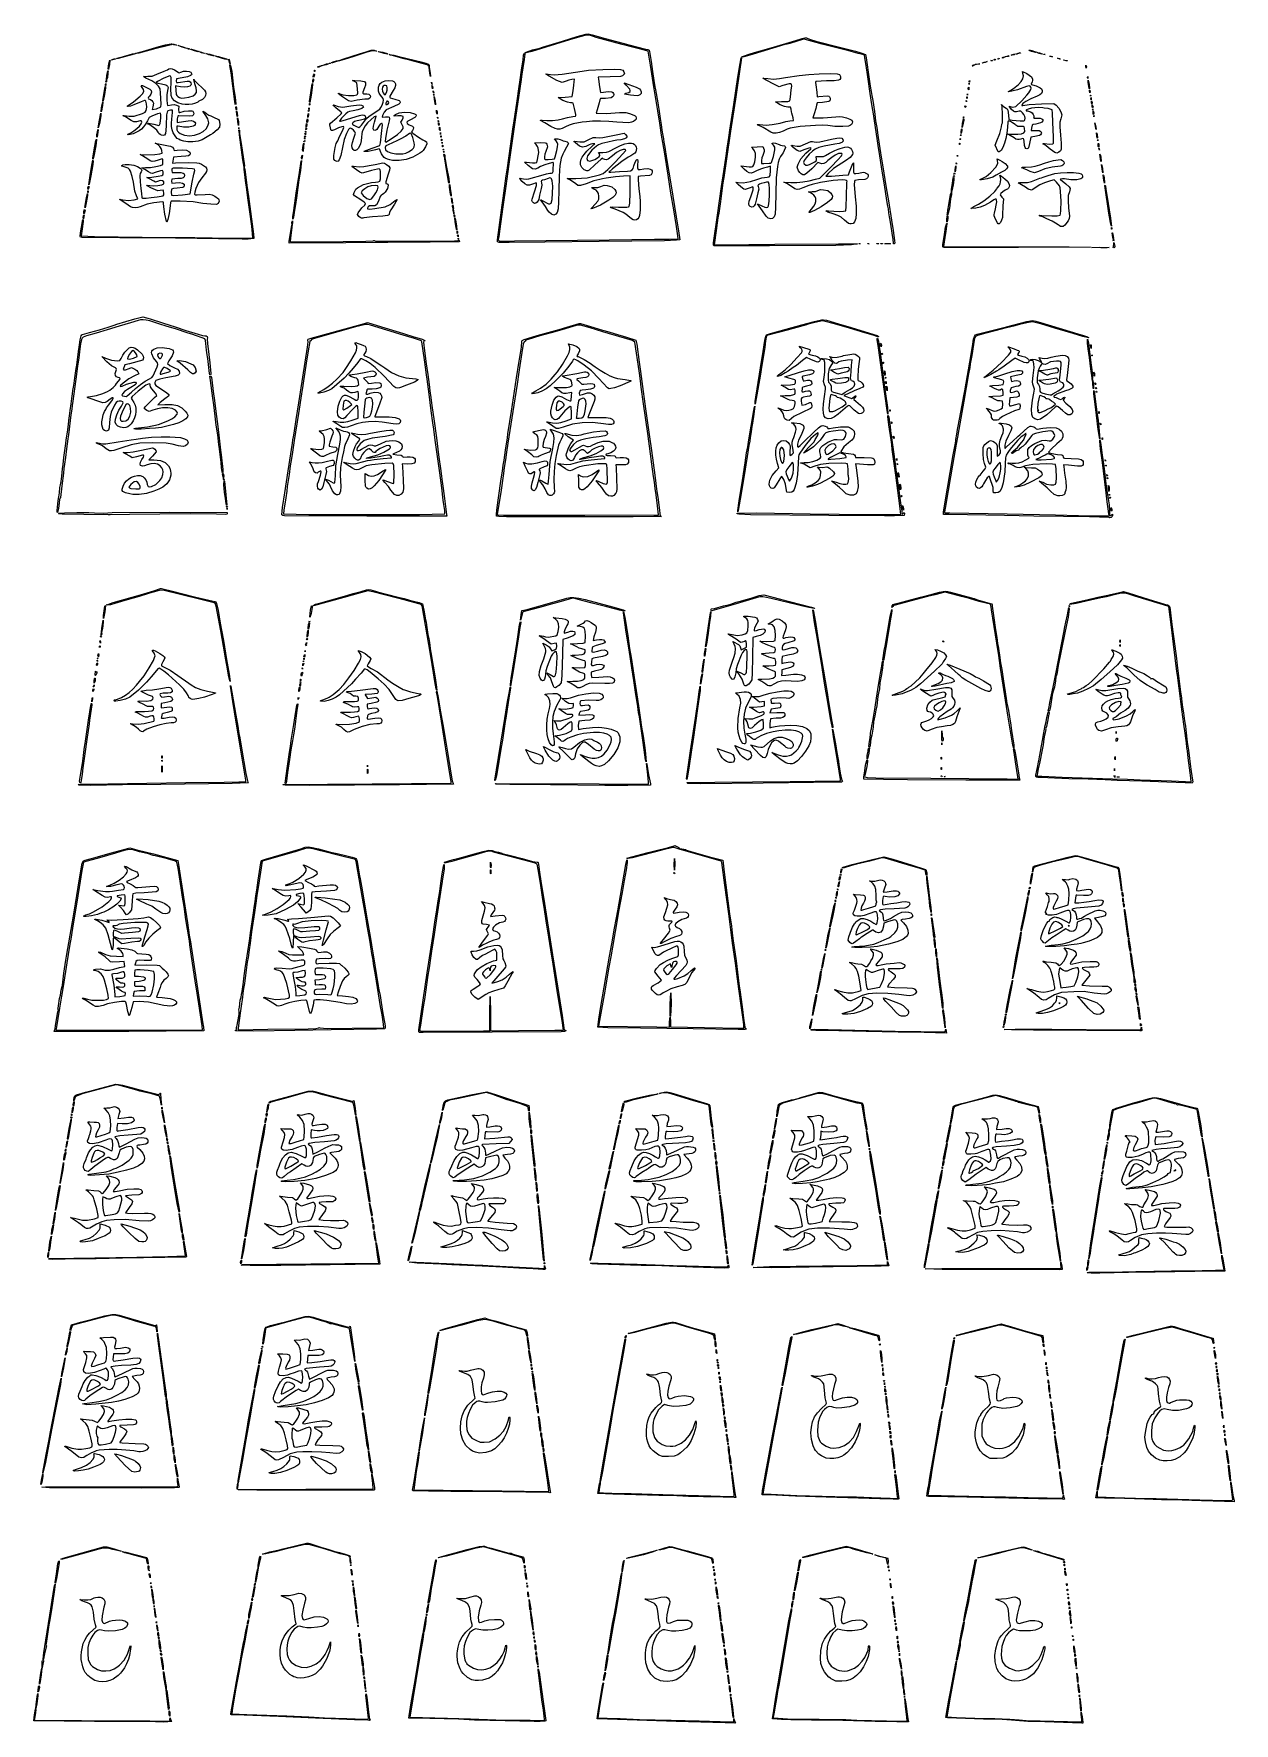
# Model space of a CAD drawing. Extents: x 42 to 612, y 45 to 848.
import ezdxf

# ---------------------------------------------------------------- set-up
doc = ezdxf.new("R2010")
doc.units = 0
doc.layers.get('0').update_dxf_attribs({"linetype": 'CONTINUOUS'})

msp = doc.modelspace()

# ---------------------------------------------------------------- linework, layer by layer
at = {"color": 7}
for points in [[(262.598958, 748.479268), (261.934771, 748.789383), (261.843404, 749.703939), (264.047671, 766.101042), (264.56781, 769.540625), (266.031636, 780.123958), (266.561623, 783.960417), (268.027653, 794.279167), (269.367635, 803.407292), (269.762076, 806.185417), (270.540559, 811.477083), (271.347247, 816.901042), (272.006774, 821.398958), (272.648098, 825.764583), (273.329082, 830.394792), (273.996944, 835.289583), (274.30477, 837.529369), (274.649486, 838.2), (274.827465, 838.173807), (274.872698, 837.890348), (274.501848, 835.322357), (273.449468, 828.410417), (273.055239, 825.896875), (272.264717, 820.472917), (270.418004, 807.905208), (268.633363, 795.602083), (267.225092, 785.680208), (265.769619, 775.229167), (264.432309, 765.439583), (262.975246, 754.85625), (262.443968, 751.337498), (262.177859, 749.911969), (262.290271, 749.504025), (262.7208, 749.254782), (264.999619, 749.098866), (269.941146, 749.177151), (314.986458, 749.708316), (336.417708, 749.961069), (343.646654, 750.068921), (347.700574, 750.093739), (347.517667, 751.615094), (346.835201, 756.046864), (345.566391, 763.984364), (344.26824, 771.921864), (342.901005, 780.388531), (341.135944, 791.501031), (339.84909, 799.438531), (338.946913, 805.127073), (338.016744, 810.947906), (336.176567, 822.457281), (334.572293, 832.738336), (333.489697, 839.286773), (332.792599, 839.522906), (330.360814, 840.087773), (325.966667, 841.269818), (321.071875, 842.573687), (308.674823, 845.893864), (306.955031, 846.506581), (305.62135, 847.009134), (303.929971, 846.965498), (301.029551, 846.231493), (296.06875, 844.662943), (278.209375, 839.217818), (275.459465, 838.55792), (274.864749, 838.532848), (274.986962, 838.740192), (278.497099, 839.928492), (282.047976, 840.845823), (283.261964, 841.223142), (286.411458, 842.259044), (292.761458, 844.160795), (299.772917, 846.305968), (303.776724, 847.498567), (304.939125, 847.613223), (306.819432, 847.100499), (313.002083, 845.367753), (321.336458, 843.108156), (324.246875, 842.31815), (328.480208, 841.242745), (332.184375, 840.328882), (333.264152, 840.081152), (333.86271, 839.762119), (334.148099, 839.205266), (334.288368, 838.244077), (334.830499, 834.495823), (335.494895, 829.733323), (336.142648, 825.367698), (336.687054, 822.33058), (336.980953, 820.946926), (337.971156, 814.784364), (338.204836, 813.695702), (338.543688, 811.843619), (339.180514, 807.367594), (339.568049, 804.457177), (339.950742, 801.819781), (340.407599, 799.306239), (340.650989, 797.718739), (340.906973, 796.131239), (341.321099, 793.749989), (342.227456, 788.326031), (344.328962, 775.361448), (346.745613, 760.677073), (347.812095, 753.91055), (348.45625, 749.766619), (346.902002, 749.469827), (341.125565, 749.251977), (310.223958, 748.901993), (284.294792, 748.623476), (267.462247, 748.380817), (262.598958, 748.479257)], [(449.947004, 748.074011), (449.82175, 749.87917), (449.3768, 752.87188), (448.84639, 756.059107), (448.368473, 759.020006), (448.120347, 760.598645), (447.81134, 762.52261), (447.543476, 764.380004), (447.30752, 765.712848), (446.865851, 768.350005), (446.119911, 772.71563), (445.325209, 777.742714), (444.496005, 783.298964), (443.311412, 790.707297), (442.909272, 793.485422), (442.404209, 796.792714), (441.730209, 801.026047), (440.925532, 806.185422), (440.409753, 809.625005), (440.165675, 811.344797), (439.748771, 813.99063), (438.929595, 819.185094), (437.753099, 827.219797), (436.97017, 832.511464), (436.433939, 836.122365), (436.170989, 837.425115), (435.898641, 837.645201), (435.422384, 837.755323), (433.255208, 838.286484), (428.757292, 839.506079), (423.730208, 840.843947), (416.057292, 842.700954), (411.435471, 844.025008), (408.721983, 844.764234), (407.202137, 845.000673), (400.67148, 843.067603), (399.427144, 842.697922), (398.408816, 842.44738), (392.641667, 840.703927), (386.953125, 838.979814), (384.96875, 838.355284), (381.661458, 837.413346), (378.883333, 836.724247), (377.957292, 836.583756), (378.650897, 836.985645), (381.952712, 838.081509), (384.995896, 839.008276), (386.721165, 839.523594), (392.90625, 841.301549), (403.621875, 844.439084), (406.532292, 845.324311), (407.802444, 845.715476), (408.6352, 845.642824), (410.040507, 845.032937), (413.073076, 844.105885), (424.259375, 841.232715), (431.932292, 839.276034), (434.445833, 838.585818), (436.611183, 837.837836), (436.95403, 836.228283), (438.430088, 826.029172), (438.855697, 822.72188), (439.127397, 821.002089), (439.336418, 820.208339), (439.696622, 818.356255), (440.129401, 815.842714), (440.897169, 810.733427), (441.082113, 809.211088), (441.474066, 806.317714), (441.977674, 803.012867), (442.51073, 799.440992), (443.159753, 795.205854), (443.819624, 791.104812), (444.751619, 785.41563), (446.458472, 774.435422), (447.583461, 768.294344), (449.000271, 759.089589), (449.776903, 754.062505), (450.49141, 749.432297), (450.679211, 748.125094), (450.255614, 747.775143), (449.939622, 747.792977), (449.947004, 748.074011)], [(77.014639, 831.025744), (77.315462, 833.377458), (77.801446, 835.025), (77.611989, 832.974479), (77.15916, 830.77699), (77.058236, 830.627804), (77.014639, 831.025744)], [(78.457227, 835.250163), (79.771875, 835.640524), (80.387, 835.683242), (80.421321, 835.579395), (79.118685, 835.188719), (78.528748, 835.129205), (78.457227, 835.250163)], [(81.023238, 835.967681), (84.17619, 836.878121), (88.569271, 838.01335), (89.958333, 838.192086), (89.363021, 837.865609), (85.133881, 836.776433), (81.629108, 835.908102), (81.038517, 835.836601), (81.023238, 835.967681)], [(90.267713, 838.33299), (93.288371, 839.255203), (101.203125, 841.535652), (104.245833, 842.291316), (106.825521, 842.859008), (107.258392, 842.898521), (107.420833, 842.728775), (107.270643, 842.520119), (106.909547, 842.433333), (98.425, 840.292521), (91.545833, 838.451561), (90.438612, 838.217958), (90.237757, 838.232046), (90.267713, 838.33299)], [(108.214583, 842.433333), (107.789512, 842.604655), (108.082292, 842.652945), (109.140625, 842.433333), (109.407584, 842.270365), (109.269684, 842.216042), (108.214583, 842.433333)], [(113.903125, 840.70576), (112.051042, 841.24805), (110.198958, 841.97712), (110.116458, 842.138924), (110.407207, 842.079937), (112.391582, 841.482537), (114.154479, 840.816541), (114.300457, 840.61631), (113.903125, 840.70576)], [(114.564583, 840.58125), (114.769097, 840.829876), (115.358333, 840.58125), (115.559986, 840.374438), (115.159896, 840.320717), (114.739456, 840.395578), (114.564583, 840.58125)], [(117.959608, 839.488047), (116.239817, 840.151098), (116.236353, 840.273789), (116.548958, 840.237956), (120.120833, 839.118652), (119.654299, 839.054753), (117.959608, 839.488047)], [(121.311458, 838.604283), (120.719453, 838.85309), (120.782292, 838.961481), (122.105208, 838.606429), (122.597969, 838.348686), (122.603118, 838.262345), (121.311458, 838.604312)], [(124.817188, 837.627989), (123.295833, 838.233951), (125.173375, 837.893057), (127.242536, 837.244108), (127.165676, 837.160133), (126.669198, 837.206667), (124.817188, 837.627989)], [(132.423958, 835.558471), (128.696262, 836.631222), (127.876413, 836.933758), (127.747345, 837.082101), (129.327833, 836.797251), (131.47285, 836.211749), (133.156698, 835.677458), (133.672859, 835.423916), (133.614583, 835.327022), (132.423958, 835.558471)], [(134.556743, 833.900521), (134.23374, 835.157292), (134.187643, 835.492582), (134.358007, 835.421875), (134.804315, 834.192409), (134.863337, 833.172917), (134.556743, 833.900521)], [(186.637509, 834.954872), (188.335253, 835.580694), (192.88125, 836.978797), (196.320833, 838.056006), (199.463245, 839.103076), (201.897669, 839.825304), (203.254158, 839.804788), (204.455324, 839.41412), (204.420409, 839.300236), (204.081728, 839.28278), (203.070865, 839.500924), (201.879922, 839.396363), (199.366698, 838.675417), (193.675, 836.861634), (189.052131, 835.419589), (186.897442, 834.80688), (186.567573, 834.792899), (186.637509, 834.954872)], [(208.094792, 838.207218), (206.039051, 838.805502), (205.307249, 839.1086), (205.234103, 839.246721), (207.421036, 838.820391), (209.541607, 838.188874), (209.80755, 837.997091), (209.549995, 837.976581), (208.094786, 838.207218)], [(229.129167, 832.252548), (228.954294, 832.609565), (228.533854, 832.902647), (220.289019, 835.041034), (217.619792, 835.672528), (214.709375, 836.492347), (212.460417, 837.14731), (211.040133, 837.529911), (210.424654, 837.839934), (212.632584, 837.457125), (215.062504, 836.771829), (222.25, 835.022262), (224.763542, 834.371286), (227.788705, 833.612662), (229.003948, 833.230121), (229.41947, 832.577604), (229.48563, 832.062422), (229.370869, 831.85), (229.129167, 832.252548)], [(364.772681, 746.823442), (364.403637, 747.179857), (364.463991, 748.331371), (366.324303, 761.48162), (368.305239, 775.096875), (369.345686, 782.240625), (370.420477, 789.648958), (370.952236, 793.220833), (371.734477, 798.380208), (372.250838, 801.819792), (374.121548, 813.990625), (376.079755, 826.955208), (376.767751, 831.717708), (377.594204, 836.202396), (377.763448, 836.307765), (377.825, 836.157718), (375.582365, 821.002083), (374.893496, 816.504167), (372.559395, 801.290625), (370.680906, 788.19375), (369.356349, 779.330208), (368.979503, 776.816667), (367.7852, 767.91498), (367.359777, 764.607688), (366.967929, 762.396875), (366.567059, 760.147917), (365.749946, 754.0625), (364.959741, 748.373958), (364.821364, 747.315625), (368.743495, 747.354569), (393.567708, 747.559788), (423.857076, 747.838571), (430.41063, 747.85274), (432.878812, 747.725158), (429.977517, 747.353295), (422.539583, 747.05959), (391.084134, 746.807103), (364.772681, 746.823442)], [(497.68125, 835.289583), (498.093735, 835.554167), (498.337026, 835.476445), (498.342708, 835.289583), (497.930223, 835.025), (497.68125, 835.289583)], [(499.533333, 835.658151), (499.94394, 835.919704), (500.191498, 835.957838), (500.192913, 835.815721), (499.804862, 835.562299), (499.533333, 835.658151)], [(501.65, 836.187317), (502.060607, 836.448871), (502.308164, 836.487004), (502.30958, 836.344887), (501.921529, 836.091465), (501.65, 836.187317)], [(503.369792, 836.877083), (504.428125, 837.104474), (504.957292, 837.104474), (504.428125, 836.877083), (503.369792, 836.649692), (502.840625, 836.649692)], [(506.147917, 837.670833), (507.20625, 837.912768), (507.681306, 837.864904), (507.338542, 837.670833), (506.280208, 837.428898), (505.927449, 837.465977), (506.147917, 837.670833)], [(508.214974, 838.116156), (508.722101, 838.095281), (508.374835, 837.956316), (508.100168, 838.009331), (508.214974, 838.116167)], [(509.455208, 838.464583), (510.197712, 838.699291), (510.248958, 838.464583), (509.505744, 838.218598), (509.079573, 838.266106), (509.455208, 838.464583)], [(515.555812, 839.241752), (514.461466, 839.628018), (514.326042, 839.76345), (514.448107, 839.870061), (515.000591, 839.879938), (515.676541, 839.653335), (516.967073, 839.258333), (517.657292, 838.99375), (517.687046, 838.809941), (517.401254, 838.783569), (515.555812, 839.241752)], [(519.191663, 838.228051), (518.189898, 838.723581), (518.467113, 838.76957), (519.24924, 838.605191), (520.637849, 838.085766), (520.641458, 837.978237), (520.368464, 837.969371), (519.191663, 838.228051)], [(521.444141, 837.851573), (521.951267, 837.830697), (521.604002, 837.691733), (521.329335, 837.744748), (521.444141, 837.851583)], [(524.271875, 836.877083), (524.323121, 837.111791), (525.065625, 836.877083), (525.441261, 836.678602), (525.01509, 836.631098), (524.271875, 836.877083)], [(528.108333, 835.81875), (527.843757, 836.032483), (528.108333, 836.075229), (528.902083, 835.81875), (529.16666, 835.605017), (528.902083, 835.562271), (528.108333, 835.81875)], [(530.886458, 835.037348), (530.736139, 835.181421), (531.415625, 835.115943), (532.58421, 834.857601), (532.486256, 834.768776), (532.011043, 834.786024), (530.886458, 835.037348)], [(76.375511, 827.815104), (76.852493, 830.045294), (76.919281, 829.962925), (76.867538, 829.071875), (76.554233, 826.690872), (76.197169, 825.764583), (76.375511, 827.815104)], [(112.879227, 796.533462), (111.159436, 797.123472), (110.463542, 797.547877), (109.756885, 797.925749), (109.031697, 798.590404), (107.784236, 800.495647), (107.274574, 801.940372), (107.009599, 803.508638), (106.990112, 805.191289), (107.216916, 806.979167), (107.57413, 810.154167), (107.553122, 811.344792), (106.627848, 811.252965), (105.274041, 810.931796), (104.922888, 810.392933), (104.683019, 809.142873), (104.486599, 804.06875), (104.418841, 801.667838), (104.20095, 800.214814), (103.769622, 799.498133), (103.061556, 799.30625), (102.300146, 799.406213), (101.640958, 799.706626), (101.082805, 800.20827), (100.624497, 800.91193), (100.036947, 801.785232), (99.173008, 802.651967), (96.705206, 804.288841), (95.703284, 804.886852), (95.735404, 805.003638), (96.065337, 805.069158), (98.705853, 804.611191), (100.978848, 804.06875), (101.294963, 804.351369), (101.611901, 805.030857), (101.930832, 807.7028), (101.915562, 809.087378), (101.762171, 809.815603), (100.424403, 809.588156), (97.631247, 808.527704), (96.494212, 807.79457), (95.565277, 806.203935), (94.72993, 804.67749), (93.811881, 803.40335), (92.778526, 802.342498), (91.597255, 801.455916), (88.808793, 800.126097), (87.471877, 799.73201), (86.518747, 799.641908), (86.251693, 799.72189), (86.314364, 799.878267), (87.641396, 800.601949), (89.202049, 801.503624), (90.643778, 802.595068), (91.824722, 803.754531), (92.603021, 804.860262), (92.868427, 805.584236), (92.856294, 806.093655), (92.591921, 806.321099), (92.100609, 806.199146), (90.435046, 805.786666), (89.187581, 805.769814), (87.921505, 806.471672), (85.195831, 808.078857), (84.107958, 808.694186), (84.142345, 808.795832), (84.503866, 808.822947), (86.894501, 808.531392), (88.106473, 808.394746), (89.351216, 808.502142), (93.196532, 809.677824), (94.506957, 810.291464), (94.980995, 811.180731), (95.238338, 812.820562), (95.163824, 814.370218), (94.806481, 815.522901), (94.537071, 815.854503), (94.215339, 815.971812), (92.694437, 815.339399), (89.210049, 813.821573), (87.509294, 813.28487), (86.485487, 813.127612), (86.023968, 813.252767), (86.386456, 813.460493), (89.047889, 815.329012), (92.211189, 817.957242), (93.38747, 819.237674), (93.909969, 820.281759), (93.803826, 821.208492), (93.094178, 822.136871), (92.620163, 822.882699), (92.780463, 823.026385), (93.199477, 822.96861), (96.819815, 821.293517), (97.425834, 820.71974), (97.576621, 819.919852), (97.280189, 818.989067), (96.544551, 818.0226), (96.069997, 817.43052), (95.908324, 816.947984), (96.060121, 816.623147), (96.525977, 816.504167), (97.110399, 816.310046), (97.731222, 815.83354), (98.224178, 815.233434), (98.425, 814.668514), (98.107815, 812.944592), (97.92671, 811.622596), (99.914261, 812.021566), (101.91949, 812.861013), (102.057765, 814.216561), (102.023493, 816.829454), (101.858036, 819.587452), (101.602754, 821.378313), (100.903456, 822.696697), (99.594723, 823.97602), (97.619134, 825.261114), (94.919271, 826.596814), (93.661878, 827.321214), (95.773557, 827.398237), (97.896803, 827.476406), (100.073658, 828.35927), (103.577887, 829.851584), (105.174058, 830.528896), (105.838734, 830.952248), (106.535957, 831.090911), (107.364777, 830.944373), (108.424247, 830.512121), (110.262297, 829.336776), (110.604164, 829.073087), (111.403371, 829.39676), (112.654515, 829.779711), (114.135986, 829.894174), (115.467898, 829.744853), (116.270363, 829.336456), (116.651719, 828.417985), (116.511008, 828.043586), (116.13462, 827.716696), (114.630561, 827.178308), (112.051042, 826.74854), (109.475405, 826.173799), (109.276967, 825.14032), (109.402309, 824.518147), (110.132812, 824.524444), (114.465212, 825.114089), (115.403437, 825.069823), (115.908884, 824.819187), (116.293726, 824.293003), (116.397154, 823.717465), (116.223735, 823.166117), (115.778039, 822.712501), (114.687172, 822.338223), (113.117927, 822.218343), (111.327697, 822.35182), (109.573875, 822.73761), (108.948792, 822.931446), (109.04778, 820.751687), (109.256192, 818.774469), (109.525781, 818.280544), (110.007768, 817.802628), (110.786994, 817.270305), (111.740054, 817.058118), (113.129505, 817.152911), (115.217906, 817.541524), (117.2967, 818.103336), (118.345148, 818.884652), (118.839701, 819.64439), (118.975424, 820.57678), (118.742387, 821.913369), (118.130659, 823.885703), (117.597444, 825.842034), (117.686388, 825.978177), (118.019211, 825.456508), (119.305889, 823.93378), (121.77549, 821.714844), (122.674906, 820.855387), (123.184849, 820.050981), (123.342689, 819.209516), (123.185801, 818.238881), (122.701101, 817.259009), (121.704044, 816.45111), (120.054688, 815.545425), (119.591667, 815.150384), (119.181652, 814.916659), (118.004577, 814.519995), (116.851895, 814.16593), (115.262023, 813.969329), (113.568435, 813.951927), (112.104604, 814.135458), (110.064752, 814.833779), (108.412462, 815.82492), (107.292903, 816.995658), (106.851244, 818.232769), (106.752041, 821.61305), (106.869156, 824.221697), (106.836568, 826.780184), (106.603433, 827.409079), (106.223409, 827.616667), (103.388132, 826.551002), (100.346587, 824.958123), (99.754632, 824.503084), (100.478878, 824.218538), (102.261458, 823.773125), (104.40695, 823.351118), (104.872202, 823.10774), (105.171552, 822.759501), (105.415357, 822.018062), (105.153666, 820.663239), (104.866356, 818.65901), (104.806637, 816.280642), (104.95806, 814.308585), (105.107808, 813.718812), (105.304172, 813.523286), (107.045487, 813.897127), (108.337728, 814.070314), (109.426737, 813.703004), (110.463542, 813.196875), (110.431411, 811.653558), (110.485986, 810.360766), (110.650165, 810.22326), (110.960577, 810.282466), (112.975191, 810.77918), (115.170781, 811.03569), (116.762508, 811.045465), (117.113395, 810.867174), (117.391124, 810.514283), (117.669476, 809.867051), (117.518204, 809.217288), (117.306103, 808.863614), (116.97633, 808.662702), (115.364006, 808.526979), (110.471106, 808.601642), (110.191065, 808.599684), (110.004813, 808.410191), (109.747063, 807.129945), (109.654618, 805.450939), (112.787314, 805.932187), (114.885301, 806.277315), (116.3882, 806.355489), (117.420741, 806.160985), (118.107653, 805.688079), (118.399371, 805.166259), (118.30217, 804.553525), (117.938028, 804.070334), (117.282782, 803.683615), (115.305739, 803.22135), (112.784573, 803.21025), (110.132812, 803.69383), (109.632381, 803.683178), (109.5375, 802.89159), (109.608083, 802.036812), (109.863021, 801.386673), (110.3671, 800.838927), (111.185105, 800.291331), (113.244863, 799.466574), (115.579133, 799.171012), (118.016467, 799.406792), (120.385417, 800.176062), (122.075857, 801.188135), (123.435219, 802.477578), (124.34783, 803.90602), (124.698022, 805.335088), (124.220568, 807.262168), (123.333039, 808.83125), (121.972917, 810.822928), (122.821918, 810.387596), (123.85135, 809.554232), (124.724745, 808.9587), (125.695684, 808.566667), (127.264583, 807.772917), (128.963621, 806.979167), (129.388431, 806.841929), (129.692068, 806.425659), (129.947781, 804.728684), (129.786412, 803.244256), (128.681356, 801.9024), (126.627964, 800.183378), (125.569631, 799.522764), (121.52902, 797.207763), (119.706453, 796.524137), (117.163395, 796.303115), (114.764554, 796.324369), (112.879227, 796.533462)], [(137.341433, 814.122917), (137.161667, 815.424175), (135.33919, 829.071875), (134.78234, 832.488715), (134.705662, 832.820299), (134.858363, 832.82495), (135.282675, 831.887705), (135.618493, 829.733333), (135.998217, 826.690625), (136.53747, 822.325), (137.221428, 817.537862), (137.513245, 814.362862), (137.413566, 813.792651), (137.341433, 814.122917)], [(174.368521, 827.352083), (174.625, 828.410417), (174.829373, 828.592281), (174.881479, 828.145833), (174.625, 827.0875), (174.420627, 826.905635), (174.368521, 827.352083)], [(174.931358, 829.997917), (174.970561, 830.36792), (175.064812, 830.328646), (175.064812, 829.667188), (174.970561, 829.627913), (174.931358, 829.997917)], [(176.402624, 831.875882), (177.390256, 832.271777), (177.858262, 832.312749), (177.974993, 832.183677), (177.001175, 831.792818), (176.493164, 831.768463), (176.402624, 831.875882)], [(179.015692, 832.733431), (180.712976, 833.303359), (181.279839, 833.367308), (181.408213, 833.231715), (180.515218, 832.822579), (178.990625, 832.514927), (178.196875, 832.354037)], [(181.983724, 833.61824), (182.490843, 833.597364), (182.143577, 833.458399), (181.868916, 833.511415), (181.983724, 833.61825)], [(183.091667, 833.908329), (183.819271, 834.304701), (185.411875, 834.714601), (185.979141, 834.839187), (186.128308, 834.750601), (184.91603, 834.223786), (183.471992, 833.791415), (183.203387, 833.765555), (183.091667, 833.908329)], [(229.846873, 827.88125), (229.557313, 830.130208), (229.428463, 831.717708), (229.812093, 829.865625), (230.098624, 827.669248), (230.042611, 827.327153), (229.846873, 827.88125)], [(289.248268, 802.60553), (287.263893, 803.596646), (284.427083, 805.240275), (282.243034, 806.471595), (282.31746, 806.62341), (283.104167, 806.52969), (285.325332, 806.348354), (288.028092, 806.42251), (290.683213, 806.715855), (292.761458, 807.19209), (295.178077, 807.85804), (297.65625, 808.279266), (298.909862, 808.519822), (299.061675, 808.774157), (299.059944, 809.228125), (298.523462, 812.137637), (297.839024, 814.579701), (297.374846, 814.798171), (296.519309, 814.855736), (295.117107, 815.071427), (292.972172, 815.966581), (290.657306, 817.318176), (293.971742, 817.503683), (297.406139, 817.735728), (297.811031, 820.48051), (298.075535, 823.150373), (298.343373, 824.705059), (298.512759, 826.095828), (297.115839, 825.945654), (295.745991, 825.640751), (294.414205, 825.118571), (292.57117, 824.441667), (290.133379, 825.490197), (286.403336, 827.460057), (285.098976, 828.206269), (284.91127, 828.420644), (285.008399, 828.548566), (285.927774, 828.475838), (286.990906, 828.263335), (288.76788, 828.173867), (292.568207, 828.388853), (302.154167, 829.833285), (305.167242, 830.249295), (311.914117, 830.669403), (317.431079, 830.785773), (320.283083, 830.709576), (321.449672, 830.329622), (321.910393, 829.534724), (322.155327, 828.634933), (321.646021, 827.938244), (321.174788, 827.559044), (320.355992, 827.354315), (315.375581, 827.195995), (309.635922, 826.984529), (309.797529, 825.980748), (310.355959, 822.476437), (310.75712, 819.71927), (312.229606, 819.898559), (314.502853, 820.212884), (316.120224, 819.999493), (316.648255, 819.707748), (316.970675, 819.299487), (317.073602, 818.779847), (316.943158, 818.153965), (316.566366, 817.62056), (315.852023, 817.248267), (313.134375, 816.895747), (310.729365, 816.793285), (310.427099, 816.212477), (310.105346, 814.850521), (309.269209, 811.486254), (308.76875, 809.837532), (313.717338, 809.782288), (319.748958, 810.135339), (321.2265, 810.275649), (322.855798, 810.129901), (324.63781, 809.697932), (326.573489, 808.979578), (327.259487, 808.620634), (327.654338, 808.22749), (327.792808, 807.742925), (327.709662, 807.109717), (327.328825, 806.541319), (326.547325, 806.008434), (325.480556, 805.571604), (324.243912, 805.291371), (318.55537, 805.668648), (314.822441, 805.964281), (310.725026, 806.089628), (306.953704, 806.038202), (304.199052, 805.803517), (302.154167, 805.543924), (297.825425, 804.803602), (295.985166, 804.212279), (294.214867, 803.434695), (292.592343, 802.680485), (291.427393, 802.324889), (290.41453, 802.316904), (289.248268, 802.60553)], [(391.678901, 800.840312), (388.14375, 803.025519), (387.085417, 803.510461), (385.497917, 804.224725), (385.142009, 804.542372), (386.291667, 804.443807), (389.413055, 804.227989), (392.36351, 804.471451), (396.174701, 805.210913), (398.789631, 805.953941), (400.796072, 806.185417), (402.494274, 806.336645), (402.30042, 807.74917), (401.700524, 809.889583), (401.601146, 810.501819), (401.368366, 811.758589), (401.087934, 812.8), (399.719324, 812.8), (398.182032, 813.025382), (396.157635, 813.901706), (393.964583, 815.223343), (396.808854, 815.441724), (399.780426, 815.503261), (400.729979, 815.773038), (401.015306, 817.478442), (401.385987, 820.955083), (401.605239, 822.751196), (401.581035, 823.629133), (401.207992, 823.89135), (400.380729, 823.840301), (397.365246, 823.035269), (395.606535, 822.353506), (393.396496, 823.532847), (389.519769, 825.534015), (387.98373, 826.486502), (390.311878, 826.316673), (392.981663, 826.123138), (395.816667, 826.399806), (398.727083, 826.808735), (405.209375, 827.770604), (409.833524, 828.331692), (414.734375, 828.601615), (420.211504, 828.719527), (423.153251, 828.621065), (424.398626, 828.20266), (424.786637, 827.360741), (424.751897, 826.292089), (424.428921, 825.923712), (423.846532, 825.64804), (421.736494, 825.321018), (418.087731, 825.20345), (413.026463, 824.978173), (412.879864, 824.506431), (413.035724, 823.366207), (413.501179, 819.811458), (413.676121, 817.694792), (414.469871, 817.76792), (418.502095, 818.053852), (419.211833, 817.951082), (419.543786, 817.675506), (419.836731, 817.050885), (419.885912, 816.392505), (419.702712, 815.806089), (419.298517, 815.397359), (416.230091, 814.92503), (413.756978, 814.784375), (413.389815, 813.726042), (413.018658, 812.09774), (412.355056, 809.584199), (411.693598, 807.597371), (416.622435, 807.686929), (422.630732, 808.090742), (424.345758, 808.264014), (425.805732, 808.085054), (427.699038, 807.679958), (429.286538, 807.083741), (430.138079, 806.530152), (430.430146, 805.838191), (430.385205, 805.141073), (430.071308, 804.568016), (429.481365, 804.11713), (428.608285, 803.786526), (425.984352, 803.4786), (422.142788, 803.629121), (418.703204, 803.975783), (416.3921, 804.111326), (412.934709, 804.069793), (405.699383, 803.556136), (400.94491, 802.785364), (399.387393, 802.250664), (397.535903, 801.393805), (395.811989, 800.699709), (394.259303, 800.375916), (392.880685, 800.422695), (391.67898, 800.840315)], [(487.429228, 832.379167), (487.693014, 832.67381), (488.176967, 832.824894), (488.57868, 832.834023), (488.288542, 832.728141), (487.540803, 832.282414), (487.404341, 832.158091), (487.429228, 832.379167)], [(489.346875, 833.172917), (490.405208, 833.400308), (490.934375, 833.400308), (490.405208, 833.172917), (489.346875, 832.945526), (488.817708, 832.945526)], [(493.041861, 834.109737), (494.455741, 834.36995), (493.530807, 833.988311), (492.125, 833.727216), (492.230618, 833.848731), (493.041861, 834.109737)], [(496.292188, 834.935637), (496.953646, 834.935637), (496.99292, 834.841386), (496.622917, 834.802184), (496.252913, 834.841386), (496.292188, 834.935637)], [(526.541471, 791.253177), (524.405781, 792.764176), (522.545889, 794.36811), (521.522034, 794.931648), (521.089478, 795.15431), (520.972031, 795.383403), (521.153908, 795.527487), (521.619321, 795.49512), (523.996057, 795.181538), (525.676654, 795.28298), (525.922038, 795.630489), (526.038161, 796.265878), (525.89004, 798.5125), (525.644348, 805.577063), (525.533074, 809.837803), (525.301924, 811.47911), (523.475585, 812.121602), (521.473589, 812.342221), (520.964583, 812.440656), (518.607123, 812.512612), (515.540625, 812.19507), (513.878989, 811.745067), (513.214747, 811.497466), (512.930659, 811.237118), (513.050496, 811.031456), (513.598028, 810.947917), (515.070169, 810.505449), (515.762419, 810.007021), (516.297032, 809.312857), (516.59168, 808.566029), (516.564033, 807.909608), (516.545743, 807.691439), (516.765355, 807.570239), (518.305494, 807.535591), (519.644797, 807.492083), (520.490837, 807.268959), (520.878015, 806.848258), (520.840732, 806.212018), (520.502788, 805.684649), (519.852179, 805.265427), (517.572016, 804.732891), (516.363869, 804.508867), (515.808145, 804.238988), (515.559569, 802.811979), (515.402089, 801.6875), (517.389586, 801.6875), (519.100934, 801.585729), (519.912309, 801.152269), (520.284644, 800.616844), (520.160567, 800.080826), (519.818435, 799.645242), (519.257009, 799.317266), (517.024514, 798.79956), (515.254663, 798.447013), (514.605561, 795.471088), (514.050703, 793.420567), (513.709466, 793.067289), (513.268291, 792.976389), (512.819099, 793.140327), (512.453811, 793.551563), (512.142472, 794.55004), (511.988911, 796.660417), (511.893794, 797.390578), (511.649534, 797.766142), (511.199955, 797.822042), (510.488882, 797.593208), (509.658311, 797.341873), (508.898194, 797.335537), (508.145837, 797.584246), (507.338542, 798.098049), (505.420313, 799.273452), (504.295833, 799.932826), (506.904572, 799.89386), (509.043526, 799.902497), (510.703684, 800.142038), (511.807424, 800.593086), (512.277122, 801.236245), (512.214766, 802.78947), (512.024814, 803.397179), (511.786452, 803.613931), (508.955596, 803.599855), (508.0957, 804.206362), (507.735417, 804.517952), (506.524525, 805.261134), (505.573964, 805.895663), (504.876617, 806.164342), (504.455847, 806.063663), (504.335018, 805.590115), (504.169105, 803.229881), (503.743198, 800.364594), (503.252899, 797.851052), (502.681386, 795.594002), (501.907823, 793.629214), (501.046433, 792.194193), (500.211434, 791.526439), (499.642871, 791.4454), (498.210417, 794.663389), (499.03724, 796.722705), (500.529473, 800.213046), (501.290246, 803.356912), (501.484715, 804.679829), (501.687809, 805.259386), (501.794691, 809.040785), (501.526863, 813.196886), (501.295591, 813.990636), (502.27574, 813.13074), (503.480864, 812.270844), (503.922805, 812.011425), (504.286824, 811.29568), (504.651936, 808.8703), (504.692708, 806.851497), (506.4125, 806.530812), (510.16498, 806.197778), (511.880862, 806.275288), (512.209484, 806.430137), (512.361947, 806.703029), (512.44879, 807.494815), (512.273692, 808.377047), (511.865922, 809.261033), (511.254745, 810.058083), (510.378753, 810.787517), (509.63232, 810.82637), (508.397744, 810.545417), (507.623534, 810.540707), (506.969335, 810.895708), (506.094788, 811.693886), (505.167268, 812.693505), (504.898343, 813.226127), (505.411502, 813.1131), (505.88914, 812.888937), (506.611248, 812.81048), (508.083529, 813.095373), (510.91336, 815.743324), (513.291667, 818.388664), (514.218581, 819.583821), (515.258738, 821.140973), (515.376278, 821.775223), (515.220506, 822.299822), (514.868166, 822.654745), (514.397417, 822.805663), (513.169773, 822.489103), (508.883222, 820.951605), (504.758854, 819.950558), (504.537513, 820.01946), (504.640119, 820.223342), (505.641345, 820.855748), (506.984751, 821.636366), (509.273254, 823.566941), (510.612313, 824.946145), (511.413363, 826.279367), (511.675199, 827.563635), (511.396615, 828.795975), (511.255751, 829.637708), (513.227138, 828.707854), (515.479453, 827.141351), (516.062142, 825.970813), (516.043798, 825.359754), (515.818834, 824.732629), (515.435043, 823.664827), (515.570329, 823.446738), (515.928266, 823.383349), (517.799942, 822.914148), (519.675666, 821.993459), (520.264829, 821.391239), (520.566571, 820.701874), (520.567957, 819.985343), (520.256056, 819.301627), (519.446394, 818.645147), (518.176775, 817.993527), (515.174253, 816.68185), (512.883904, 815.487008), (511.423401, 814.478137), (510.910417, 813.724375), (510.986536, 813.536635), (511.400035, 813.505413), (514.35, 814.002275), (520.199028, 814.386231), (526.190395, 814.420298), (527.186549, 813.735185), (528.4373, 812.227538), (529.507071, 810.503895), (529.960284, 809.17079), (529.40458, 807.243766), (528.978148, 805.624705), (529.023342, 803.407308), (529.277897, 799.438558), (529.561954, 795.561121), (529.668967, 793.831557), (529.575474, 792.722211), (529.225164, 792.000767), (528.561723, 791.434912), (527.596077, 790.896886), (526.541471, 791.253193)], [(541.27273, 831.982292), (541.374198, 832.64375), (541.602083, 831.982292), (541.500642, 831.320833), (541.27273, 831.982292)], [(542.192633, 826.822917), (542.228177, 827.340921), (542.313627, 827.285938), (542.313627, 826.359896), (542.228177, 826.304912), (542.192633, 826.822917)], [(74.347917, 815.81103), (75.562674, 822.567536), (75.65886, 822.489935), (75.628142, 821.881561), (75.149567, 818.734475), (74.568225, 815.786429), (74.405481, 815.39994), (74.347917, 815.81103)], [(75.722414, 823.515625), (75.765169, 823.93872), (75.854187, 823.841319), (75.844371, 823.047569), (75.754185, 823.050712), (75.722401, 823.515625)], [(75.858754, 824.970833), (76.098567, 825.5), (76.2, 824.970833), (75.960187, 824.441667), (75.858754, 824.970833)], [(172.604755, 815.379688), (173.186635, 819.546875), (173.872266, 823.780208), (174.007874, 823.970305), (173.996287, 823.396845), (173.394478, 818.422396), (172.710396, 814.916667), (172.604755, 815.379688)], [(174.095833, 825.175706), (174.356432, 826.158995), (174.503606, 826.045303), (174.450719, 825.447007), (174.189711, 824.497894), (174.095833, 825.175706)], [(184.652079, 787.368732), (184.146863, 788.099013), (184.10152, 789.803827), (184.760677, 793.640882), (185.289157, 795.399614), (185.751362, 796.272109), (186.002083, 796.778617), (186.785268, 798.74453), (188.256865, 801.555208), (188.901025, 803.106008), (188.736223, 803.480138), (187.920312, 803.417163), (186.3926, 802.891627), (184.45036, 801.942246), (183.483158, 801.59291), (182.912156, 801.610994), (182.639304, 802.049559), (182.566551, 802.961665), (182.301563, 804.32652), (182.208207, 804.691742), (182.535372, 805.179591), (185.544836, 807.640625), (187.689773, 809.558886), (187.988605, 810.114624), (187.469669, 810.461253), (186.795833, 810.974923), (185.162378, 812.438487), (184.102582, 813.357463), (183.848356, 813.801882), (184.489624, 813.644632), (186.159761, 813.031004), (188.390781, 812.763284), (192.190219, 813.323081), (196.19191, 813.858063), (197.333421, 813.733124), (197.899025, 813.34655), (198.172917, 812.691897), (197.38315, 812.158766), (195.51777, 811.492688), (193.332653, 810.924074), (191.583678, 810.683333), (190.764331, 810.424572), (189.768139, 809.624024), (187.737063, 807.446088), (186.795833, 806.119961), (187.285017, 806.035674), (188.515625, 806.444658), (196.387519, 808.852814), (197.622106, 809.0202), (198.511832, 808.919167), (199.050335, 808.551801), (199.23125, 807.920189), (199.101243, 807.38356), (198.680511, 806.995743), (196.782624, 806.564538), (195.14979, 806.310459), (193.932165, 805.902771), (193.166529, 805.359115), (192.889664, 804.697135), (193.098517, 804.443957), (193.612471, 804.253236), (194.975872, 803.558705), (196.030588, 803.021688), (196.528546, 803.339965), (197.269552, 804.12409), (198.696493, 806.165171), (199.662846, 807.425065), (200.853506, 808.434375), (205.919964, 811.796814), (206.450707, 812.50957), (207.029463, 813.729376), (207.496387, 815.065527), (207.691635, 816.127318), (207.523955, 816.897859), (207.010709, 817.582526), (206.269591, 818.424321), (205.735928, 819.348558), (205.410203, 820.318773), (205.292901, 821.298502), (205.384509, 822.251282), (205.685509, 823.140649), (206.196387, 823.930139), (206.917629, 824.583288), (208.500795, 825.26635), (210.329674, 825.473133), (212.020128, 825.209807), (212.693403, 824.903782), (213.188021, 824.482545), (213.483697, 823.833213), (213.453096, 822.994423), (213.091519, 821.943545), (212.394271, 820.65795), (210.799532, 817.919127), (210.707407, 817.446673), (210.910935, 817.160754), (213.07778, 816.541957), (215.148845, 815.983961), (215.529842, 815.56399), (215.582648, 814.982704), (215.430339, 814.605667), (214.97731, 814.217199), (212.592708, 813.029423), (209.034081, 811.395822), (207.999011, 810.371781), (207.283166, 808.734918), (207.09623, 807.977127), (208.718396, 808.1654), (209.86743, 808.222938), (210.464363, 807.987106), (210.598234, 807.351762), (210.358082, 806.210764), (209.348041, 801.849708), (208.630237, 797.784896), (208.551363, 796.468809), (208.796416, 796.132044), (211.402083, 797.72233), (214.3125, 799.769572), (216.151809, 801.32681), (217.12138, 802.641879), (217.050541, 803.385533), (216.583006, 804.40499), (215.89624, 805.576864), (216.559577, 806.554349), (217.141134, 807.686753), (217.020704, 808.380903), (216.170892, 808.664404), (214.564304, 808.56486), (212.734903, 808.469297), (212.815658, 808.77604), (213.367342, 809.206882), (215.22736, 810.030008), (217.765235, 810.386337), (220.401378, 810.210245), (222.470756, 809.611272), (223.085084, 809.187436), (223.308333, 808.698958), (223.119801, 808.255565), (222.577997, 807.759386), (220.577339, 806.712517), (219.353297, 806.102696), (218.842433, 805.536966), (219.035378, 804.982312), (219.922762, 804.405718), (221.522396, 803.704726), (221.866755, 803.412288), (221.970603, 802.901297), (221.836624, 802.273241), (221.467503, 801.629609), (220.949591, 800.971188), (221.66594, 800.317861), (224.366667, 798.501369), (226.483333, 797.194314), (227.409375, 796.7844), (228.163206, 796.212113), (228.267571, 795.239248), (227.728053, 793.895527), (226.550236, 792.210673), (225.897223, 791.494999), (225.061502, 790.857624), (221.588542, 789.008979), (218.519515, 787.898527), (215.178774, 787.350052), (212.044653, 787.400355), (210.704554, 787.661549), (209.595485, 788.086239), (208.585221, 788.456704), (208.031803, 788.764273), (207.373121, 789.536993), (206.763229, 790.557144), (206.356178, 791.607007), (206.026804, 792.55991), (205.720498, 792.95625), (203.852288, 792.391791), (200.422096, 791.71745), (198.959962, 791.632628), (198.588538, 791.685683), (198.569792, 791.814718), (202.273958, 793.20073), (205.958877, 794.570412), (206.2686, 795.794502), (206.778677, 800.232292), (207.242823, 804.407287), (207.124907, 804.923305), (206.772936, 804.994792), (206.211556, 804.692883), (205.582311, 803.774922), (204.503636, 802.09693), (204.068325, 801.775804), (203.595351, 801.6875), (203.061414, 801.867654), (202.872706, 802.489915), (203.026887, 803.676977), (203.521614, 805.551539), (204.172129, 808.476494), (203.3284, 808.150772), (201.796316, 806.913075), (200.15814, 805.289005), (198.996136, 803.804167), (197.612036, 801.1068), (197.385986, 799.996756), (197.286679, 798.472114), (197.143055, 796.731124), (196.852957, 795.358157), (196.368432, 794.196302), (195.641529, 793.088645), (195.04675, 792.483771), (194.439799, 792.193095), (193.847689, 792.222501), (193.297434, 792.577877), (192.780553, 793.405746), (192.66516, 794.521785), (192.957694, 796.021074), (193.664594, 797.998692), (194.467856, 800.444218), (194.176923, 801.042772), (193.491211, 801.806497), (192.693729, 802.46417), (192.067487, 802.744569), (191.595707, 802.578036), (191.104277, 802.090027), (190.098537, 800.235773), (189.122413, 797.354203), (188.248049, 793.617708), (187.402324, 789.83122), (186.601946, 787.668071), (186.18086, 787.129385), (185.725629, 786.917497), (185.221094, 787.006061), (184.652092, 787.368732)], [(191.133672, 815.721873), (189.714971, 816.625952), (187.820895, 817.979587), (186.266667, 819.169156), (186.485413, 819.405296), (186.950652, 819.153942), (188.465746, 818.603712), (191.028199, 818.287325), (193.598007, 818.271999), (195.135161, 818.624953), (195.36608, 818.906854), (195.480079, 819.370674), (195.421806, 821.488263), (195.094146, 824.235445), (193.973429, 824.929849), (193.013542, 825.364031), (194.071875, 825.441056), (196.982292, 825.310611), (198.619403, 825.012581), (198.919498, 824.728999), (199.115355, 824.233847), (199.216928, 823.251416), (198.65826, 821.852597), (197.951357, 819.896447), (197.967342, 819.3414), (198.239062, 819.12972), (199.748942, 819.063574), (200.78101, 818.892505), (201.327665, 818.308196), (201.586816, 817.624138), (201.231989, 817.051426), (200.475474, 816.606351), (198.859513, 816.497385), (195.273861, 816.08163), (192.44763, 815.372605), (191.133672, 815.721884)], [(209.14991, 819.76622), (209.43393, 820.879893), (209.502523, 821.949032), (209.306453, 822.825658), (208.674105, 823.071723), (207.975262, 823.046052), (207.50931, 822.758611), (207.249418, 822.177283), (207.16875, 821.26995), (207.290938, 820.349776), (207.604603, 819.495392), (208.030401, 818.866008), (208.488986, 818.620833), (209.14991, 819.76622)], [(230.617062, 823.790437), (230.468855, 824.529453), (230.555168, 824.561592), (230.739122, 824.204817), (230.887328, 823.465801), (230.617062, 823.790437)], [(231.013669, 821.53125), (230.827141, 822.589583), (230.758883, 823.051949), (230.980451, 822.780411), (231.166977, 821.722078), (231.075056, 821.423595), (231.013669, 821.53125)], [(231.422223, 819.590973), (231.253879, 820.186286), (231.314303, 820.432035), (231.542714, 820.122344), (231.710353, 819.551887), (231.617292, 819.468924), (231.422223, 819.590973)], [(231.552192, 818.620833), (231.591394, 818.990837), (231.685645, 818.951563), (231.685645, 818.290104), (231.591394, 818.25083), (231.552192, 818.620833)], [(324.994349, 818.463819), (322.125261, 818.932274), (322.89754, 819.36783), (324.303707, 819.67769), (324.893199, 820.180057), (324.970033, 820.64932), (324.705229, 821.24607), (322.947797, 823.129667), (322.01739, 824.284753), (324.264761, 823.551547), (327.721489, 822.22186), (328.706145, 821.830037), (329.376173, 821.379562), (329.801638, 820.804864), (330.052601, 820.040371), (330.064593, 819.260819), (329.51719, 818.651308), (328.850321, 818.268229), (328.246079, 818.13309), (324.994349, 818.463819)], [(485.002126, 818.775173), (485.055148, 819.049834), (485.161987, 818.935026), (485.141085, 818.427907), (485.002099, 818.775173)], [(485.379421, 821.264571), (485.488059, 821.992175), (485.712042, 822.244601), (485.766957, 821.729688), (485.678946, 821.045813), (485.379421, 821.264571)], [(485.795876, 823.802264), (485.848898, 824.076925), (485.955737, 823.962117), (485.934835, 823.454998), (485.795849, 823.802264)], [(485.968463, 824.992042), (486.118552, 825.340289), (486.248022, 825.271588), (486.084139, 824.644986), (485.909521, 824.579851), (485.968463, 824.992042)], [(542.781966, 822.496402), (542.395807, 824.509363), (542.38443, 825.625203), (542.867956, 823.70958), (543.05366, 821.635718), (543.025387, 821.529958), (542.969829, 821.625934), (542.782046, 822.496402)], [(543.203553, 819.546875), (543.077195, 820.567127), (543.129303, 820.797973), (543.255518, 820.777407), (543.380295, 819.908121), (543.279442, 819.54385), (543.203553, 819.546875)], [(73.593222, 810.947917), (73.9623, 813.329167), (74.337804, 815.048958), (74.204573, 813.458458), (73.835498, 811.077208), (73.634654, 810.508029), (73.593222, 810.947917)], [(137.68759, 811.587026), (137.63902, 812.711505), (137.74093, 813.097868), (137.864181, 812.336979), (137.920438, 811.282182), (137.68759, 811.587026)], [(171.979167, 810.947917), (172.259366, 811.2125), (172.409221, 811.134779), (172.376042, 810.947917), (172.095843, 810.683333), (171.979167, 810.947917)], [(172.285525, 812.00625), (172.324727, 812.376253), (172.418978, 812.336979), (172.418978, 811.675521), (172.324727, 811.636247), (172.285525, 812.00625)], [(172.550108, 814.122917), (172.589311, 814.49292), (172.683562, 814.453646), (172.683562, 813.792188), (172.589311, 813.752913), (172.550108, 814.122917)], [(210.113917, 814.561662), (210.276936, 814.954791), (209.992182, 815.381627), (209.640236, 815.6227), (209.343592, 815.577377), (208.883221, 814.604421), (208.831528, 814.04128), (209.252706, 814.0377), (210.113917, 814.561662)], [(232.218444, 814.441324), (231.882169, 816.563024), (231.843487, 817.827083), (232.263485, 815.862537), (232.459006, 813.924979), (232.218444, 814.441324)], [(232.980325, 810.301159), (232.916804, 811.384164), (233.215508, 810.536341), (233.279029, 809.453336), (232.980325, 810.301159)], [(483.922917, 812.932292), (484.179192, 813.329167), (484.315459, 813.212585), (484.283173, 812.932292), (484.026898, 812.535417), (483.922917, 812.932292)], [(484.472959, 815.600173), (484.525981, 815.874834), (484.63282, 815.760026), (484.611918, 815.252907), (484.472933, 815.600173)], [(484.758444, 817.297917), (484.797649, 817.66792), (484.8919, 817.628646), (484.8919, 816.967188), (484.797649, 816.927913), (484.758444, 817.297917)], [(543.475042, 818.246006), (543.528065, 818.520667), (543.634904, 818.405859), (543.614001, 817.89874), (543.475016, 818.246006)], [(543.780133, 816.76875), (543.815677, 817.286755), (543.901127, 817.231771), (543.901127, 816.305729), (543.815677, 816.250745), (543.780133, 816.76875)], [(543.983333, 814.916667), (544.085595, 815.710417), (544.304352, 814.916667), (544.202091, 814.122917), (543.983333, 814.916667)], [(544.266517, 813.263021), (544.320095, 813.77986), (544.5125, 813.461458), (544.745406, 812.727433), (544.5125, 812.535417), (544.331098, 812.74915), (544.266517, 813.263021)], [(544.533376, 811.631423), (544.586398, 811.906084), (544.693237, 811.791276), (544.672335, 811.284157), (544.533349, 811.631423)], [(544.777083, 810.006259), (544.879345, 810.947917), (545.098135, 810.122723), (544.997561, 809.20086), (544.84185, 809.38124), (544.777083, 810.006259)], [(72.262243, 802.981024), (72.784578, 806.577125), (73.468423, 809.884167), (73.433826, 808.698958), (72.76689, 804.975523), (72.425368, 803.425832), (72.262243, 802.981024)], [(138.024772, 809.325158), (137.949937, 810.873548), (138.106407, 810.6912), (138.252378, 810.046315), (138.325511, 808.535179), (138.270861, 808.374094), (138.199397, 808.460266), (138.024772, 809.325158)], [(138.51691, 805.809351), (138.454507, 807.621974), (138.81708, 805.926874), (138.885959, 804.06875), (138.51691, 805.809351)], [(138.948025, 802.745833), (138.987227, 803.115837), (139.081478, 803.076563), (139.081478, 802.415104), (138.987227, 802.37583), (138.948025, 802.745833)], [(170.920833, 803.876747), (171.202292, 805.005222), (171.369806, 804.887494), (171.299484, 804.160939), (171.018468, 803.074321), (170.920833, 803.876747)], [(171.362328, 806.251563), (171.624526, 807.184084), (171.714583, 806.361806), (171.638805, 805.676645), (171.456615, 805.391667), (171.318617, 805.636329), (171.362328, 806.251563)], [(171.718634, 808.456423), (171.975719, 809.625), (172.127165, 809.665891), (172.066511, 808.963542), (171.81537, 807.835741), (171.718634, 808.456423)], [(233.383389, 807.662673), (233.436404, 807.937334), (233.54324, 807.822526), (233.522364, 807.315407), (233.383399, 807.662673)], [(233.647972, 806.075173), (233.700987, 806.349834), (233.807823, 806.235026), (233.786947, 805.727907), (233.647983, 806.075173)], [(233.82691, 804.730208), (233.928356, 805.391667), (234.15625, 804.730208), (234.054803, 804.06875), (233.82691, 804.730208)], [(234.303062, 802.169441), (234.250487, 803.192847), (234.412572, 803.092494), (234.564092, 802.645921), (234.618657, 801.632707), (234.477102, 801.649264), (234.303062, 802.169441)], [(482.715438, 804.97535), (483.233307, 807.158163), (483.358881, 807.082207), (483.313502, 806.553243), (482.97682, 804.370431), (482.615187, 803.010417), (482.715438, 804.97535)], [(483.150042, 807.927256), (483.203065, 808.201917), (483.309904, 808.087109), (483.289001, 807.57999), (483.150016, 807.927256)], [(545.062542, 808.456423), (545.115565, 808.731084), (545.222404, 808.616276), (545.201501, 808.109157), (545.062516, 808.456423)], [(546.006946, 802.659749), (545.730007, 804.465625), (545.678079, 805.27619), (545.955458, 804.06875), (546.226828, 802.354838), (546.180449, 802.195831), (546.006946, 802.659749)], [(69.694946, 788.458333), (70.377979, 792.466699), (71.144961, 796.832324), (71.351607, 797.509582), (71.398608, 797.206465), (71.044797, 794.411458), (70.370935, 790.304596), (69.8138, 788.187929), (69.631222, 788.021496), (69.694946, 788.458333)], [(71.581902, 799.610008), (71.976731, 801.858966), (72.078862, 802.107042), (72.126076, 802.037081), (72.060012, 800.89375), (71.665182, 798.644792), (71.57392, 798.513849), (71.52936, 798.634063), (71.581902, 799.610008)], [(104.687045, 758.428125), (103.907464, 761.911102), (103.436825, 765.417811), (103.303239, 767.102445), (103.181052, 767.5941), (102.736722, 767.776802), (98.689583, 767.317538), (95.551434, 766.645872), (92.215991, 765.443311), (91.006659, 765.072886), (89.72569, 764.930423), (88.510323, 765.018891), (87.497798, 765.341259), (85.328125, 766.889852), (83.120725, 768.462892), (82.480924, 768.854604), (82.431873, 769.045517), (83.960166, 768.771352), (86.537797, 768.35), (89.341233, 768.647949), (91.016667, 769.146494), (90.361291, 770.640686), (89.581241, 772.847917), (88.95817, 777.045008), (88.363877, 779.720043), (87.553731, 782.40155), (87.111913, 783.103223), (86.418689, 783.698614), (85.539334, 784.144502), (84.539122, 784.397664), (83.408461, 784.720068), (83.494818, 784.955326), (83.992802, 785.276692), (85.023794, 785.509271), (86.919599, 785.481951), (89.084201, 785.20284), (90.900163, 784.501553), (92.155563, 783.802517), (92.826565, 783.194596), (92.965433, 782.600194), (92.624436, 781.941715), (92.165878, 781.16637), (91.932872, 780.222447), (92.085374, 777.331554), (92.467578, 774.038542), (92.752926, 771.657292), (92.900939, 769.859358), (92.923611, 769.606287), (93.182175, 769.481095), (94.979916, 769.521149), (97.348474, 769.793964), (100.179582, 770.098938), (103.149482, 770.555315), (103.338011, 771.048157), (103.389792, 771.889673), (103.310277, 772.746), (103.104921, 773.283273), (101.68777, 773.156506), (100.477591, 773.024572), (99.486273, 773.382306), (97.176561, 774.451043), (95.490517, 775.390457), (95.315798, 775.642357), (95.403308, 775.735005), (96.715942, 775.463447), (98.451627, 775.313746), (100.591098, 775.462864), (102.445438, 775.822962), (103.325726, 776.306203), (103.315784, 777.195761), (102.722971, 777.719855), (101.704537, 777.817778), (100.417733, 777.428825), (99.500932, 777.12435), (98.684194, 777.572565), (96.634295, 778.727683), (95.382292, 779.292889), (97.63125, 779.513017), (100.683407, 779.882218), (102.410999, 780.334055), (102.869735, 780.633389), (103.107312, 781.004294), (103.065633, 782.028704), (102.757355, 782.571584), (101.816842, 782.528264), (99.346501, 781.697846), (98.078522, 781.217304), (97.214619, 781.322095), (96.142408, 782.076062), (94.340275, 783.183298), (92.868155, 783.955617), (94.761741, 784.003224), (96.99911, 784.106603), (99.610961, 784.490741), (101.832042, 785.012238), (102.897101, 785.527697), (102.983073, 787.045089), (102.860742, 787.846316), (102.669382, 788.19375), (100.647799, 787.532292), (99.055581, 787.028249), (97.901724, 786.915799), (96.901965, 787.220288), (95.772047, 787.967066), (93.199479, 789.566948), (92.075, 790.182223), (94.150384, 790.13381), (99.070402, 790.291633), (101.433372, 790.56143), (102.535921, 790.855567), (102.494114, 792.17025), (102.150201, 793.121023), (101.500051, 794.055738), (100.681523, 794.815354), (99.832475, 795.240832), (99.21875, 795.586928), (101.666146, 795.173612), (105.548845, 794.387437), (106.587503, 794.13359), (107.434724, 793.691188), (108.00544, 793.120982), (108.214583, 792.483723), (108.273838, 792.291239), (108.499376, 792.202673), (109.735938, 792.303298), (112.24309, 792.501333), (114.121459, 792.308763), (115.331766, 791.735329), (115.674121, 791.308832), (115.834732, 790.79077), (115.754451, 790.098043), (115.162353, 789.660347), (113.838689, 789.397303), (111.563708, 789.228533), (108.038069, 789.016522), (107.540092, 786.134212), (109.003997, 786.267679), (114.898519, 786.472458), (119.081173, 786.314553), (120.127492, 786.070693), (121.206297, 785.618137), (123.126419, 784.414514), (123.6165, 783.75396), (123.793909, 783.031096), (123.65913, 782.228559), (123.21265, 781.328988), (121.386523, 779.169294), (119.795663, 777.003666), (118.592338, 774.038542), (118.091605, 772.321958), (117.983933, 771.456243), (118.331078, 771.13542), (119.194792, 771.053513), (123.03125, 771.214218), (124.956827, 771.33007), (126.324249, 771.127957), (127.616134, 770.447752), (129.315104, 769.12933), (129.582389, 768.706247), (129.62431, 768.137388), (129.452644, 767.529564), (129.079167, 766.989584), (128.698154, 766.680581), (128.180837, 766.531847), (125.70051, 766.593704), (121.967696, 767.033325), (117.348022, 767.784792), (111.204687, 768.085417), (106.87857, 768.085417), (106.620535, 767.406734), (106.364339, 765.88538), (105.901866, 762.25174), (105.271194, 759.354167), (104.997721, 758.560417), (104.884246, 758.079804), (104.687045, 758.428125)], [(139.123719, 801.026042), (139.051649, 801.862142), (139.146661, 801.986122), (139.323032, 801.888078), (139.384847, 800.984084), (139.29446, 800.232292)], [(140.910728, 787.730729), (139.267861, 799.636979), (139.369924, 800.1), (140.193287, 795.403646), (141.697403, 784.820312), (141.594848, 784.225), (140.910728, 787.730729)], [(169.279872, 792.235702), (169.360596, 793.371307), (169.579319, 794.726572), (169.810322, 795.702128), (169.80484, 793.828057), (169.495068, 791.706874), (169.279872, 792.235702)], [(169.8625, 796.364605), (170.127083, 796.792708), (170.313945, 796.830474), (170.391667, 796.691645), (170.127083, 796.263542), (169.940221, 796.225776), (169.8625, 796.364605)], [(170.147972, 797.873089), (170.200987, 798.147751), (170.307823, 798.032943), (170.286947, 797.525824), (170.147983, 797.873089)], [(170.295985, 798.909375), (170.552266, 799.30625), (170.65625, 798.909375), (170.399969, 798.5125), (170.26371, 798.629082), (170.295985, 798.909375)], [(170.391667, 799.952093), (170.65625, 800.364583), (170.920833, 800.115616), (170.65625, 799.703125), (170.469388, 799.708804), (170.391667, 799.952093)], [(170.677139, 801.048089), (170.730154, 801.322751), (170.83699, 801.207943), (170.816114, 800.700824), (170.677149, 801.048089)], [(170.825152, 802.348958), (171.081433, 802.745833), (171.185417, 802.348958), (170.929136, 801.952083), (170.792877, 802.068665), (170.825152, 802.348958)], [(219.621656, 791.45715), (221.404862, 792.589334), (221.956915, 793.219233), (222.295374, 793.933367), (222.429818, 794.763008), (222.369828, 795.739429), (221.70486, 798.257698), (220.834395, 800.302619), (220.474813, 800.443496), (220.027476, 800.152776), (218.30485, 798.99207), (215.635417, 797.533126), (214.047917, 796.694728), (209.946875, 794.848891), (208.847883, 794.296245), (208.544933, 793.570377), (208.741187, 792.46916), (209.619039, 791.633906), (211.231269, 791.034199), (213.630656, 790.639624), (215.461218, 790.5122), (216.949778, 790.589587), (218.276527, 790.896374), (219.621656, 791.45715)], [(234.736997, 800.232292), (234.779752, 800.655387), (234.86877, 800.557986), (234.858954, 799.764236), (234.768768, 799.767379), (234.736984, 800.232292)], [(234.991775, 798.777083), (235.030977, 799.147087), (235.125228, 799.107813), (235.125228, 798.446354), (235.030977, 798.40708), (234.991775, 798.777083)], [(235.256358, 797.189583), (235.295561, 797.559587), (235.389812, 797.520313), (235.389812, 796.858854), (235.295561, 796.81958), (235.256358, 797.189583)], [(235.500056, 795.756423), (235.553071, 796.031084), (235.659906, 795.916276), (235.639031, 795.409157), (235.500066, 795.756423)], [(287.516914, 761.863515), (286.358383, 762.76841), (285.758811, 763.679911), (284.701628, 765.585433), (283.086916, 767.705078), (282.340738, 768.666522), (282.560719, 768.703863), (283.170313, 768.39771), (286.071492, 766.867841), (286.809447, 766.790214), (287.29014, 767.102302), (287.783443, 768.825731), (288.073809, 771.892986), (288.107199, 775.234417), (287.829572, 777.780372), (287.548838, 778.619709), (287.190332, 779.050253), (286.680626, 779.113784), (285.946294, 778.852085), (284.145329, 778.273534), (283.243674, 778.065711), (282.777307, 777.802885), (282.664645, 777.389822), (282.824105, 776.731288), (282.979426, 775.643939), (282.599897, 774.056883), (281.885416, 770.932553), (281.450842, 768.899286), (280.659179, 767.622396), (280.056612, 767.162383), (279.461542, 767.0394), (278.923046, 767.249667), (278.490204, 767.789406), (278.258602, 768.360123), (278.291624, 769.063026), (279.514432, 772.553192), (280.395852, 775.571063), (280.453471, 776.482799), (280.225712, 776.816667), (278.476234, 776.122223), (277.14219, 775.663035), (276.016991, 775.698632), (274.904642, 776.283349), (273.609144, 777.471524), (272.687643, 778.503926), (272.449184, 778.933333), (274.160033, 778.639545), (275.552211, 778.479363), (276.783853, 778.622559), (283.501042, 780.633628), (285.20896, 781.102184), (286.713877, 781.303339), (287.593718, 781.348109), (288.070601, 781.568697), (288.284981, 782.122435), (288.377313, 783.166656), (288.47412, 785.966972), (288.366682, 786.367997), (288.13125, 786.421753), (286.403378, 786.029014), (284.294778, 785.335715), (282.318477, 784.530104), (280.9875, 783.800431), (279.761193, 783.326214), (278.454855, 783.438505), (276.389796, 784.949515), (274.68994, 786.615807), (275.675249, 786.581411), (278.535451, 786.301446), (279.811372, 786.34791), (280.482543, 786.524605), (280.891827, 787.945738), (281.269916, 789.549972), (281.505776, 791.172326), (281.252189, 793.235864), (280.833883, 794.124359), (280.195311, 794.939011), (279.400185, 795.850011), (282.11018, 795.968492), (284.529603, 795.844886), (284.96797, 795.617387), (285.275761, 795.184399), (285.547242, 794.57478), (285.572478, 793.904239), (284.784535, 791.666546), (284.333296, 790.338178), (284.160552, 789.148473), (284.270933, 788.252171), (284.669071, 787.804006), (285.925842, 787.835811), (287.866561, 788.044935), (288.931056, 788.198394), (289.288299, 789.119781), (290.015904, 792.099296), (290.406349, 793.853288), (290.494971, 795.08082), (290.269745, 795.968044), (289.718644, 796.701112), (288.924894, 797.639563), (289.392556, 797.765039), (290.458436, 797.653258), (291.616871, 797.389574), (292.362202, 797.059345), (293.002309, 796.708239), (293.789894, 796.544101), (295.029473, 796.194299), (295.4029, 795.847017), (295.539478, 795.431006), (294.609652, 793.708405), (293.51097, 791.66426), (292.854195, 790.342011), (292.039824, 788.432454), (291.459431, 785.023482), (291.096445, 779.966395), (290.934299, 773.112489), (290.843513, 767.723664), (290.640386, 764.44025), (290.257198, 762.679634), (289.626225, 761.859202), (288.663562, 761.493886), (287.516808, 761.863515)], [(325.493618, 759.621944), (323.830659, 761.055562), (322.887727, 761.867751), (321.499643, 762.69464), (317.689336, 764.236451), (315.802825, 764.879192), (315.371209, 765.2128), (316.516526, 765.311133), (319.360815, 765.248049), (323.314645, 765.198147), (324.035458, 765.319748), (324.37615, 765.568242), (324.698992, 767.132817), (324.823455, 772.021694), (324.937094, 778.404167), (324.950058, 779.428964), (324.908386, 780.056889), (321.799532, 779.905897), (317.866812, 779.61787), (313.4809, 779.071536), (311.81003, 778.668184), (310.485023, 778.404167), (307.617654, 777.695455), (304.006303, 776.355337), (301.275644, 775.553818), (300.046102, 775.586391), (299.026686, 776.367714), (296.494756, 778.084741), (294.936307, 778.856887), (299.045339, 778.863211), (304.440246, 779.167593), (310.329914, 780.576265), (312.099642, 781.179556), (314.283971, 783.165677), (317.902296, 786.805789), (321.292313, 790.387059), (322.79172, 792.196652), (322.708302, 792.480951), (322.466434, 792.645806), (321.557643, 792.627728), (320.165945, 792.163512), (318.391937, 791.274246), (316.539854, 789.681275), (314.507285, 788.044179), (313.691358, 787.781747), (312.862463, 787.815719), (311.943803, 788.223201), (311.7511, 788.45405), (311.116715, 788.102358), (308.185238, 785.397506), (305.445649, 782.832136), (304.801824, 782.478327), (304.271336, 782.466174), (302.973246, 782.989724), (301.935042, 783.991161), (301.304592, 785.26855), (301.229765, 786.619958), (301.65674, 788.011136), (302.141678, 788.987505), (302.982709, 790.17813), (304.336123, 791.897113), (306.626578, 794.080734), (308.032282, 795.337505), (307.052319, 795.337505), (306.153926, 795.19395), (305.370071, 794.848807), (303.781166, 794.069272), (302.18089, 793.750995), (300.759207, 794.235933), (298.846928, 795.733147), (298.092647, 796.502838), (298.450053, 796.516565), (301.014553, 796.242568), (302.976895, 796.344825), (305.236219, 797.364589), (307.340642, 798.330549), (308.624843, 798.388844), (310.187933, 798.200517), (311.84261, 798.278741), (318.233928, 799.583999), (322.010484, 800.445062), (322.665699, 799.829538), (323.278443, 798.951527), (323.290406, 798.565579), (323.107453, 798.216605), (322.160881, 797.634379), (320.446876, 797.214462), (318.594793, 796.984595), (317.003541, 796.803406), (314.216276, 796.175775), (311.416143, 795.399072), (309.786285, 794.77067), (308.822143, 794.279172), (306.742759, 792.24795), (304.574734, 789.600212), (304.283163, 788.395968), (304.588492, 787.452922), (305.680507, 787.135422), (306.673212, 787.366598), (308.043874, 787.928701), (309.369893, 788.624591), (310.228668, 789.257129), (310.524532, 789.779622), (310.266556, 790.492924), (309.873676, 791.252706), (311.900967, 791.244584), (313.618225, 791.34305), (314.722034, 791.652415), (318.137487, 793.47963), (320.335313, 794.542377), (322.358726, 795.286361), (324.107337, 795.681272), (325.480759, 795.696799), (326.260616, 795.453577), (326.90185, 795.022942), (327.390218, 794.448352), (327.711478, 793.773266), (327.851387, 793.041142), (327.795703, 792.295439), (327.530183, 791.579615), (327.040584, 790.937127), (325.254646, 789.648961), (323.98245, 788.92618), (320.939742, 786.904139), (316.441825, 783.471448), (314.722034, 781.867184), (315.780367, 781.857739), (319.749117, 782.103663), (323.585575, 782.394097), (324.973911, 782.531112), (325.838893, 782.902613), (326.346359, 783.642949), (326.66215, 784.886469), (327.333054, 786.672406), (327.932158, 787.749948), (328.148359, 787.932568), (328.309674, 787.876866), (328.469688, 787.047828), (328.416285, 785.257499), (328.372656, 783.862314), (328.670004, 783.197736), (329.570042, 783.096345), (331.33448, 783.390724), (333.215754, 783.652914), (334.319192, 783.343673), (335.014627, 782.92713), (335.368675, 782.469601), (335.405243, 781.908765), (335.148237, 781.182302), (334.791444, 780.630443), (334.086458, 780.308424), (329.803284, 779.923103), (328.74495, 779.859386), (328.757386, 778.139594), (328.98549, 773.87082), (329.418659, 770.315399), (329.65396, 767.960468), (329.67967, 763.984386), (329.345302, 761.336504), (328.97822, 760.379092), (328.489535, 759.678187), (327.887993, 759.242905), (327.182342, 759.082361), (326.381328, 759.205672), (325.493697, 759.621954)], [(390.506162, 760.009884), (389.525652, 760.914581), (387.77963, 763.534038), (386.116433, 765.716851), (385.370149, 766.7625), (387.423237, 765.817295), (388.780416, 765.214373), (389.722998, 765.025996), (390.323201, 765.254019), (390.653244, 765.9003), (390.963673, 768.080254), (391.12403, 771.079185), (391.112341, 774.019328), (390.906635, 776.022917), (390.526545, 777.034692), (389.725429, 777.139863), (388.55867, 776.83905), (387.166803, 776.429023), (386.315039, 776.215465), (385.796549, 775.908475), (385.607519, 775.504226), (385.744138, 774.998889), (386.001852, 773.708033), (385.516834, 772.021655), (384.82397, 769.14375), (384.27497, 766.686223), (383.82527, 765.920176), (383.248985, 765.439597), (382.608567, 765.23982), (381.958109, 765.526536), (381.360471, 766.06943), (381.189667, 766.823928), (381.459275, 768.064132), (382.182873, 770.064143), (383.28299, 773.451215), (383.364888, 774.366566), (383.145136, 774.814702), (381.417777, 774.301151), (379.577891, 773.641667), (378.957831, 773.788566), (378.189801, 774.211505), (376.369792, 775.778939), (375.046875, 777.14702), (376.2375, 776.934941), (378.61875, 776.769952), (381.979646, 777.358224), (384.999786, 778.290237), (387.373746, 779.084415), (389.925666, 779.4625), (390.92085, 779.587617), (391.357432, 780.190104), (391.615672, 782.588502), (391.495968, 784.66515), (390.14363, 784.231649), (388.22794, 783.695833), (386.796614, 783.347432), (384.96875, 782.468302), (383.393976, 781.671152), (382.435349, 781.431206), (381.447361, 781.606145), (380.338092, 782.231025), (379.015625, 783.340903), (377.428125, 784.824374), (378.817187, 784.65698), (381.463021, 784.33753), (382.529721, 784.309009), (383.228833, 784.6185), (383.692515, 785.388712), (384.052921, 786.742357), (384.381145, 788.931828), (384.345464, 790.680959), (383.938577, 792.04105), (383.153179, 793.063404), (382.5875, 793.752902), (385.230291, 793.969205), (387.873108, 794.000034), (388.2898, 793.194245), (388.5294, 792.488024), (388.540615, 791.704691), (387.857921, 789.747275), (387.492108, 788.651777), (387.294887, 787.366025), (387.217708, 785.944792), (388.408333, 785.996669), (390.849644, 786.077951), (391.63336, 786.101284), (392.07444, 786.380217), (392.954828, 789.252083), (393.596654, 792.509398), (393.617218, 793.723045), (392.919479, 794.662384), (392.389479, 795.328671), (392.313028, 795.694783), (392.926133, 795.791127), (393.870127, 795.680516), (395.613678, 795.057857), (396.35092, 794.703623), (397.10868, 794.593471), (398.232286, 794.331549), (398.592109, 793.995818), (398.727083, 793.580053), (398.104069, 792.223389), (397.508756, 791.065799), (397.112755, 790.404341), (396.354629, 789.350662), (395.72696, 788.06107), (395.219113, 786.46928), (394.820454, 784.509003), (394.308159, 779.217843), (394.104998, 771.657292), (393.967831, 765.245562), (393.716325, 761.936034), (393.256379, 760.601353), (392.559633, 759.830392), (391.638692, 759.630713), (390.506162, 760.009884)], [(426.636233, 759.076804), (425.037339, 760.393864), (424.125813, 760.941667), (423.452396, 761.181498), (421.348958, 761.982077), (418.830419, 762.869029), (417.777083, 763.48545), (419.14408, 763.44961), (424.121302, 763.191025), (426.278379, 763.252875), (427.29187, 763.442916), (427.514408, 765.492018), (427.669695, 770.223832), (427.837785, 776.948966), (427.907769, 777.589738), (427.683956, 777.948489), (427.030288, 778.105135), (425.810706, 778.139591), (421.378936, 777.850418), (415.311269, 776.893664), (411.294792, 776.026174), (409.807013, 775.536591), (406.896596, 774.44028), (405.372783, 773.8295), (404.174656, 773.661967), (403.105274, 773.947969), (401.9677, 774.697796), (399.241857, 776.402266), (397.842475, 777.050611), (401.261342, 776.943426), (404.060862, 776.972274), (406.921302, 777.233996), (409.857, 777.730465), (412.882292, 778.463558), (414.998958, 779.050075), (420.374392, 784.424914), (423.565139, 787.673511), (425.210003, 789.564029), (425.58325, 790.477546), (425.378725, 790.687016), (424.959145, 790.795139), (423.804541, 790.648205), (422.326772, 789.979088), (420.640197, 788.852677), (418.859176, 787.333862), (417.751976, 786.375084), (416.871501, 785.899595), (416.003298, 785.842022), (414.932918, 786.136993), (414.035584, 786.461481), (411.139614, 783.49116), (408.874817, 781.314374), (407.710217, 780.520833), (406.852457, 780.649997), (406.074801, 781.024149), (405.40696, 781.623285), (404.878646, 782.427397), (404.283333, 784.22845), (404.751113, 785.708608), (406.007464, 788.185971), (408.376203, 790.874891), (410.654077, 792.95625), (410.897917, 793.232822), (410.583666, 793.413172), (409.770196, 793.304458), (407.421292, 792.404628), (405.436917, 791.634323), (404.159918, 792.138101), (402.298958, 793.558169), (401.432428, 794.592035), (401.619253, 794.727533), (402.222176, 794.572939), (404.177103, 794.179215), (405.703408, 794.272977), (408.16866, 795.337712), (410.708554, 796.438558), (411.436249, 796.490298), (412.320952, 796.333992), (413.530905, 796.181966), (415.000695, 796.281422), (420.473584, 797.481662), (422.991064, 798.05544), (424.522523, 798.225509), (425.390397, 797.982), (425.917122, 797.315043), (426.017523, 796.573407), (425.437135, 795.98825), (424.153137, 795.547008), (422.142708, 795.23712), (416.997006, 794.266527), (414.562959, 793.556161), (412.723833, 792.82444), (411.492851, 791.905303), (409.926205, 790.381766), (408.479608, 788.733521), (407.608775, 787.440262), (407.294361, 786.500733), (407.488284, 785.86285), (408.409881, 785.168282), (409.087842, 785.210149), (410.101435, 785.532212), (412.578524, 786.799041), (413.177016, 787.242988), (413.455717, 787.681841), (413.445165, 788.227758), (413.1759, 788.992895), (413.158319, 789.197337), (413.389247, 789.305198), (414.97967, 789.295427), (416.720132, 789.312388), (417.69665, 789.709379), (419.629167, 790.813821), (422.138263, 792.157896), (423.627471, 792.805692), (424.583595, 793.091952), (426.861228, 793.768489), (427.908713, 793.855799), (428.531205, 793.718054), (428.889583, 793.631432), (429.551439, 793.220455), (430.074352, 792.551435), (430.432372, 791.742525), (430.584994, 790.922904), (430.491715, 790.221752), (429.361785, 788.837105), (427.593919, 787.546381), (421.506915, 783.58006), (418.909493, 781.181851), (417.800473, 779.880079), (420.57484, 779.996554), (425.90884, 780.430647), (428.616639, 780.600089), (429.115194, 781.949522), (429.970486, 784.357292), (430.66671, 785.937518), (430.958718, 786.264754), (431.026332, 785.672935), (431.008605, 783.099047), (431.039593, 781.846713), (431.327173, 781.238295), (432.060459, 781.143536), (433.428563, 781.43218), (435.614567, 781.777209), (436.305013, 781.737509), (436.562579, 781.550142), (437.19242, 781.21387), (437.712549, 780.925618), (437.975851, 780.438387), (437.963305, 779.834908), (437.655891, 779.197917), (437.128884, 778.738133), (436.291266, 778.423154), (433.387579, 778.155143), (431.575078, 777.905054), (431.37415, 777.351843), (431.347311, 775.958355), (431.83519, 770.069792), (432.201017, 765.616221), (432.258444, 762.196954), (432.005613, 759.756422), (431.440669, 758.239054), (430.762671, 757.524035), (429.790728, 757.290866), (429.152951, 757.295493), (428.569517, 757.506996), (426.636312, 759.076804)], [(481.318861, 795.3375), (481.358066, 795.707503), (481.452317, 795.668229), (481.452317, 795.006771), (481.358066, 794.967497), (481.318861, 795.3375)], [(481.562542, 797.608506), (481.615565, 797.883167), (481.722404, 797.768359), (481.701501, 797.26124), (481.562516, 797.608506)], [(481.827126, 799.460589), (481.880148, 799.735251), (481.986987, 799.620443), (481.966085, 799.113324), (481.827099, 799.460589)], [(482.089434, 800.915798), (482.348884, 802.348958), (482.444986, 802.500444), (482.490224, 802.419614), (482.428682, 801.555208), (482.177391, 800.171253), (482.104509, 800.261464), (482.089434, 800.915798)], [(546.523042, 798.992459), (546.452663, 800.540851), (546.617167, 800.369075), (546.767812, 799.733457), (546.837711, 798.216429), (546.780188, 798.04123), (546.706967, 798.116105), (546.523042, 798.992459)], [(546.914626, 797.079339), (546.967648, 797.354001), (547.074487, 797.239193), (547.053585, 796.732074), (546.914599, 797.079339)], [(547.262579, 794.124526), (547.214028, 795.249005), (547.315932, 795.635368), (547.439189, 794.874479), (547.495436, 793.819682), (547.262579, 794.124526)], [(67.881003, 776.948958), (68.56191, 781.446875), (69.296291, 786.010721), (69.710668, 787.598221), (69.771206, 786.870714), (69.441915, 784.621875), (68.663431, 780.123958), (67.911076, 776.135707), (67.796832, 775.905937), (67.881003, 776.948958)], [(164.705199, 760.809375), (165.075521, 763.5875), (166.282756, 771.899581), (167.334626, 778.91104), (167.600405, 780.520833), (168.651341, 787.135417), (168.710399, 787.349628), (168.723315, 787.150429), (168.642559, 785.894938), (168.277561, 782.6375), (167.586189, 778.139583), (167.028344, 774.567708), (166.366, 769.672917), (165.859841, 766.497917), (165.347769, 762.661458), (164.954574, 760.544792), (164.585232, 759.486458)], [(168.804167, 788.795497), (169.053079, 789.903855), (169.190604, 789.739288), (169.147919, 789.059575), (168.899135, 787.990146), (168.804167, 788.795497)], [(235.785525, 794.279167), (235.824727, 794.64917), (235.918978, 794.609896), (235.918978, 793.948438), (235.824727, 793.909163), (235.785525, 794.279167)], [(236.029222, 792.581423), (236.082237, 792.856084), (236.189073, 792.741276), (236.168197, 792.234157), (236.029233, 792.581423)], [(236.293806, 791.523089), (236.346821, 791.797751), (236.453656, 791.682943), (236.432781, 791.175824), (236.293816, 791.523089)], [(236.699544, 789.015776), (236.434352, 790.146764), (236.53224, 790.575), (236.872986, 789.715104), (236.912284, 788.789669), (236.830064, 788.72912), (236.699544, 789.015776)], [(238.581748, 777.345833), (237.599156, 783.166667), (236.804398, 788.171702), (236.854825, 788.507633), (237.019064, 787.977306), (237.7103, 784.225), (238.687692, 778.801042), (238.872509, 776.816667), (238.752124, 776.564255), (238.581748, 777.345833)], [(480.239626, 789.671006), (480.292648, 789.945667), (480.399487, 789.830859), (480.378585, 789.32374), (480.239599, 789.671006)], [(490.92186, 778.383937), (492.32656, 779.053938), (493.96778, 779.80717), (496.183417, 781.65643), (498.556376, 784.187173), (499.28209, 785.290082), (499.570296, 786.11318), (499.311798, 787.466146), (499.157822, 787.975337), (499.26794, 788.154581), (500.434213, 787.532292), (501.609625, 786.870833), (502.995373, 785.986257), (504.171691, 784.728457), (504.16939, 784.064056), (503.716664, 783.384519), (502.780747, 782.656642), (501.328875, 781.847216), (498.742256, 780.404015), (497.090105, 779.455132), (494.514664, 778.635222), (491.821692, 778.164012), (491.078509, 778.182748), (490.92186, 778.383937)], [(514.879167, 782.151553), (513.335773, 782.922327), (512.756071, 783.166667), (512.101042, 783.43125), (511.439583, 783.695833), (510.77659, 783.962914), (511.190716, 784.157844), (512.679183, 784.218941), (515.451517, 784.328443), (517.260417, 784.732259), (519.509375, 785.408336), (521.626042, 786.050207), (523.742708, 786.732716), (525.991667, 787.412663), (528.122806, 787.790882), (529.455254, 787.822937), (530.305619, 787.393377), (530.820131, 786.811481), (531.01875, 786.19627), (530.869864, 785.682168), (530.478239, 785.227289), (529.926426, 784.900064), (529.296974, 784.768925), (525.307504, 784.261729), (521.890625, 783.371698), (518.9131, 782.14408), (516.898176, 781.602143), (514.879167, 782.151553)], [(547.587884, 792.569596), (547.439691, 793.308612), (547.526012, 793.34075), (547.709963, 792.983976), (547.858156, 792.24496), (547.587884, 792.569596)], [(548.267229, 788.215422), (547.985672, 790.424843), (548.103949, 790.274662), (548.374914, 789.119792), (548.665188, 786.870833), (548.514121, 787.102095), (548.267229, 788.215422)], [(140.652164, 750.022368), (129.364438, 750.233262), (108.876042, 750.510469), (82.55, 750.636117), (64.508367, 750.781545), (63.831366, 750.973953), (63.631072, 751.238753), (63.885953, 753.004167), (64.974314, 759.329174), (65.080924, 759.196477), (65.042183, 758.43304), (64.523969, 754.968608), (64.096657, 751.525567), (70.441978, 751.262375), (93.133333, 751.030581), (118.136458, 750.74907), (134.810904, 750.55813), (145.651577, 750.666494), (145.551491, 752.78316), (145.118773, 756.179167), (144.205772, 763.058333), (143.312465, 769.672917), (142.773762, 773.641667), (142.213534, 777.875), (141.804025, 780.767864), (141.578661, 783.149114), (141.605238, 784.092708), (141.815172, 783.166667), (142.174595, 780.785417), (142.867912, 775.49375), (143.56243, 770.334375), (146.030476, 752.345023), (146.105232, 750.31205), (143.369949, 750.050147), (140.652164, 750.022368)], [(112.249479, 771.147548), (115.909257, 771.490766), (116.808328, 777.099754), (117.645939, 780.878174), (118.098488, 782.629412), (117.942166, 783.202295), (117.078125, 783.482002), (112.316947, 783.794053), (107.869882, 783.772391), (107.260996, 783.497178), (107.208423, 782.670131), (107.288542, 781.711458), (109.824721, 781.711458), (111.510777, 781.654241), (112.557335, 781.45015), (113.091822, 781.050526), (113.241667, 780.406713), (113.116898, 779.619838), (112.635959, 779.141572), (111.638899, 778.893285), (109.965768, 778.796351), (107.234665, 778.570775), (107.071973, 777.631362), (107.185521, 776.6992), (108.864559, 776.793645), (110.891081, 776.922469), (112.310158, 776.694182), (113.068785, 776.12812), (113.11396, 775.243616), (112.87969, 774.830061), (112.365677, 774.5678), (109.695284, 774.267949), (107.932121, 774.072188), (107.101047, 773.814315), (106.937542, 772.367764), (107.079987, 770.914196), (107.909037, 770.835565), (112.249474, 771.147548)], [(196.087219, 760.815476), (195.377626, 761.737324), (195.619566, 762.601414), (197.498729, 764.861342), (198.80504, 766.162438), (199.187535, 766.9679), (198.591608, 767.66118), (196.962654, 768.62573), (193.930021, 770.609137), (193.539303, 771.249604), (193.785096, 772.255843), (194.576849, 773.703104), (195.390818, 774.435417), (196.806831, 775.227746), (198.279409, 775.928071), (200.135155, 776.516756), (202.103181, 776.923297), (203.912602, 777.077189), (205.223031, 777.187), (205.966535, 777.652315), (206.297659, 778.689159), (206.370949, 780.51356), (206.325882, 782.150065), (206.130683, 783.039395), (205.684166, 783.374639), (204.885144, 783.348885), (201.964437, 782.705711), (199.30028, 781.814582), (197.605462, 781.314583), (196.413998, 781.817696), (194.941735, 782.996061), (193.744988, 783.791933), (192.709743, 784.548575), (192.844626, 784.702488), (193.435422, 784.648913), (196.212573, 784.315833), (198.350696, 784.487374), (200.951042, 785.02922), (203.729167, 785.543202), (207.419778, 786.227798), (208.267066, 786.058546), (209.110519, 785.54897), (210.228988, 784.695835), (210.698818, 783.876202), (210.584336, 782.735137), (209.94987, 780.917703), (208.836195, 777.3133), (208.91121, 776.527478), (209.391575, 776.287495), (209.837726, 776.105184), (209.99976, 775.61763), (209.62766, 774.08307), (208.587639, 772.396366), (207.914772, 771.718632), (207.192062, 771.270069), (206.63568, 770.913833), (206.15666, 770.310524), (205.296926, 768.141871), (204.355303, 766.35251), (203.615077, 765.829435), (202.311243, 765.866187), (201.017676, 765.905884), (200.410368, 765.326858), (200.137672, 764.743575), (200.191516, 764.373479), (201.313274, 764.306179), (203.633274, 764.526936), (208.547274, 765.417649), (210.854531, 766.425115), (213.317553, 768.323404), (214.178285, 768.836987), (213.012722, 766.704957), (211.216356, 763.98437), (210.641207, 762.89125), (210.34375, 761.780668), (210.164228, 761.420317), (209.616146, 761.262508), (207.433333, 760.942886), (202.47587, 760.558624), (198.458368, 760.159079), (197.845025, 759.92713), (197.284853, 759.948287), (196.71865, 760.238938), (196.087219, 760.815471)], [(477.441313, 773.707813), (477.965717, 776.666063), (478.332906, 779.184688), (478.421693, 779.398688), (478.606485, 779.316979), (478.602527, 778.13782), (478.288496, 775.837243), (477.857485, 773.593123), (477.50259, 772.583333), (477.441313, 773.707813)], [(478.498958, 779.991667), (478.779152, 780.25625), (478.895833, 779.991667), (478.61564, 779.727083), (478.46578, 779.804805), (478.498958, 779.991667)], [(478.63125, 781.182292), (478.895833, 781.579167), (479.160417, 781.182292), (478.895833, 780.785417), (478.63125, 781.182292)], [(479.218096, 782.769792), (479.425, 784.225), (479.636825, 784.886458), (479.631798, 784.225), (479.424894, 782.769792), (479.222911, 781.976042), (479.217884, 782.769792)], [(479.710459, 785.966839), (479.763481, 786.241501), (479.87032, 786.126693), (479.849418, 785.619574), (479.710433, 785.966839)], [(499.309549, 757.832813), (498.352524, 759.486458), (497.728366, 761.026294), (497.744844, 761.687611), (497.974752, 762.318598), (498.404092, 764.351725), (498.726407, 766.233333), (498.978767, 767.755214), (498.924137, 768.576303), (498.664088, 769.026365), (498.230053, 769.08248), (497.653469, 768.721726), (496.064745, 767.608979), (493.19979, 766.058663), (491.180196, 765.21662), (489.032629, 764.764322), (486.717896, 764.584881), (488.106905, 765.489799), (490.405208, 766.700963), (492.873724, 768.306571), (495.704624, 770.51812), (498.035556, 772.615711), (499.004167, 773.879448), (499.202604, 774.214931), (500.134996, 775.431536), (500.612491, 776.354628), (500.873322, 777.326548), (500.91868, 778.355075), (500.749755, 779.44799), (500.52695, 780.35952), (501.238229, 779.893469), (502.838666, 778.720712), (504.051606, 777.57098), (504.820697, 776.507207), (505.089583, 775.592326), (504.952221, 774.919797), (504.600739, 774.290118), (504.126048, 773.823878), (503.619056, 773.641667), (502.936212, 773.303498), (501.91886, 772.528236), (500.994758, 771.674744), (500.591667, 771.101889), (501.435555, 769.969766), (502.27947, 769.21574), (501.929638, 765.880453), (501.751468, 761.471669), (501.757146, 760.330573), (501.337474, 759.016273), (500.758591, 757.866673), (500.234234, 757.290076), (499.754516, 757.280713), (499.309549, 757.832813)], [(529.232813, 756.101308), (528.6375, 756.444322), (528.140692, 756.830357), (526.883921, 757.64649), (525.378038, 758.624129), (522.816667, 759.739964), (520.923758, 760.573319), (519.666987, 760.941667), (519.275384, 761.029953), (519.1125, 761.242212), (519.406151, 761.420418), (520.369271, 761.319714), (525.223948, 761.091594), (527.78096, 761.156783), (529.074354, 761.338552), (529.331587, 762.0612), (529.494293, 763.602239), (529.557615, 768.092255), (529.307307, 772.714116), (529.077975, 774.419963), (528.786355, 775.373341), (527.354244, 777.070971), (526.278845, 778.224247), (524.48161, 777.743203), (521.626042, 776.804991), (519.544221, 775.910146), (517.278223, 774.424778), (516.22835, 773.684851), (515.448947, 773.377094), (513.955897, 773.773584), (512.655053, 774.663818), (510.752116, 775.891474), (509.217374, 776.773415), (509.805933, 776.906858), (511.412199, 776.918338), (513.645831, 776.97998), (515.567956, 777.47999), (519.548533, 779.016598), (520.294314, 779.197927), (521.120635, 779.459822), (523.462478, 780.339522), (526.586582, 781.192896), (529.349546, 781.541142), (532.435759, 781.703846), (535.444929, 781.672389), (537.976763, 781.438152), (539.057205, 781.137997), (539.598552, 780.549287), (539.816003, 779.922553), (539.779934, 779.391246), (539.490877, 778.955598), (538.949364, 778.615843), (537.111099, 778.224939), (534.269394, 778.220395), (531.209356, 778.636892), (530.84853, 778.762067), (530.301491, 778.647554), (529.409051, 778.550198), (529.237863, 778.573685), (529.166667, 778.419801), (529.38135, 778.139602), (530.108954, 777.674208), (531.8125, 776.292641), (533.398889, 774.922061), (533.930463, 774.064222), (533.496732, 772.45106), (532.936847, 770.731269), (532.868578, 768.306289), (533.164203, 764.910435), (533.589369, 760.928789), (533.392878, 759.849108), (532.897689, 758.778939), (531.41163, 756.596126), (530.532009, 756.011015), (529.232813, 756.101326)], [(549.181787, 782.306771), (548.830976, 785.547917), (549.274606, 783.677672), (549.469654, 781.51672), (549.337032, 781.610846), (549.181787, 782.306771)], [(549.870312, 777.905506), (549.564454, 780.419048), (549.603768, 780.56926), (549.692331, 780.414039), (549.964769, 779.330208), (550.270627, 776.816667), (550.217722, 776.6916), (550.125516, 776.852736), (549.870312, 777.905506)], [(65.961062, 765.836458), (66.621057, 769.817391), (67.093267, 771.752108), (67.167332, 771.52226), (67.086255, 770.73125), (66.563113, 767.356556), (66.019966, 764.975306), (65.915412, 765.146932), (65.961062, 765.836458)], [(67.245942, 772.583333), (67.285144, 772.953337), (67.379395, 772.914062), (67.379395, 772.252604), (67.285144, 772.21333), (67.245942, 772.583333)], [(67.365578, 774.369271), (67.718342, 775.275964), (67.783522, 774.567468), (67.434762, 773.641667), (67.365578, 774.369271)], [(203.190316, 770.53985), (204.11572, 772.019893), (204.800876, 773.471352), (205.150406, 774.651635), (205.068935, 775.318149), (203.894349, 775.5295), (201.79769, 775.344051), (200.31135, 774.835143), (198.79338, 773.943176), (197.608879, 772.926062), (197.122944, 772.041715), (197.998867, 770.811717), (199.753143, 769.315541), (201.208352, 768.886202), (202.079083, 769.194074), (203.190316, 770.539848)], [(239.591577, 771.326563), (239.09178, 774.653498), (239.040591, 775.968368), (239.184865, 775.868577), (239.469218, 774.038542), (239.901042, 771.31566), (239.88145, 770.466667), (239.591577, 771.326563)], [(306.916667, 764.990485), (309.521675, 768.072235), (310.011495, 769.09929), (310.036871, 770.516009), (309.844873, 771.670195), (309.422092, 772.555196), (308.713075, 773.248335), (307.662368, 773.826936), (306.88111, 774.243806), (306.699612, 774.522718), (307.105881, 774.6424), (308.087924, 774.581578), (309.536855, 774.559685), (311.031943, 775.092041), (312.537052, 775.63229), (314.027873, 775.475335), (316.211717, 774.811599), (317.603254, 773.61001), (318.099877, 772.880761), (318.29375, 772.273128), (318.158923, 771.626172), (317.803702, 770.938791), (316.727628, 769.892087), (314.734601, 768.560968), (310.748062, 766.214121), (307.048958, 764.531578), (306.255208, 764.351884)], [(411.025975, 764.278541), (412.142889, 765.684933), (412.773462, 766.801052), (413.034455, 767.919525), (413.042629, 769.33298), (412.778495, 770.055885), (412.15441, 770.875628), (411.334506, 771.614989), (410.482918, 772.096746), (409.575, 772.582878), (411.272593, 772.632609), (412.854176, 772.659742), (414.052994, 773.133087), (415.220246, 773.604256), (416.787171, 773.425187), (418.799354, 773.066513), (420.056125, 772.101773), (420.672725, 771.275645), (420.941219, 770.437691), (420.859287, 769.608614), (420.42461, 768.809116), (418.676515, 767.38341), (415.657784, 765.438299), (412.485344, 763.647724), (410.276119, 762.685625), (409.892355, 762.626978), (409.850163, 762.789542), (411.025975, 764.278541)], [(475.57907, 762.198438), (475.854924, 763.852083), (476.242962, 766.365625), (476.683731, 769.276042), (477.074263, 771.307466), (477.463009, 772.31875), (477.535663, 771.128125), (477.269545, 769.9375), (477.104313, 769.209896), (476.504721, 764.761721), (476.001608, 762.289438), (475.646168, 761.20625), (475.509967, 761.476612), (475.57907, 762.198438)], [(553.027691, 757.936079), (552.315565, 762.396875), (550.36376, 775.521013), (550.439838, 775.678768), (550.592556, 775.160669), (550.989844, 772.715625), (551.275118, 770.983993), (551.911203, 767.015243), (552.98467, 759.930522), (553.448246, 756.131184), (553.286943, 756.54808), (553.027691, 757.936079)], [(65.443074, 762.785683), (65.616667, 763.885156), (65.828122, 764.116667), (65.958383, 763.828587), (65.924894, 763.179456), (65.546131, 762.088699), (65.382703, 762.178981), (65.443074, 762.785683)], [(240.121009, 768.036209), (240.062369, 769.581813), (240.222466, 769.316012), (240.379292, 768.514484), (240.440311, 766.977477), (240.296578, 767.145231), (240.121009, 768.036209)], [(240.671228, 764.788354), (240.532827, 765.924244), (240.602166, 766.285467), (240.801573, 765.598087), (240.940189, 764.507899), (240.850996, 764.441635), (240.671228, 764.788354)], [(241.067836, 762.396875), (240.89205, 763.5875), (240.755906, 764.248958), (241.039311, 763.599893), (241.215098, 762.409268), (241.116633, 762.011906), (241.067836, 762.396886)], [(65.0875, 760.485081), (65.368958, 761.613555), (65.536473, 761.495828), (65.46615, 760.769272), (65.185134, 759.682654), (65.0875, 760.485081)], [(162.983333, 748.899154), (164.024757, 755.65), (164.281829, 757.105208), (164.14731, 755.517708), (163.492513, 750.439984), (163.385344, 748.984775), (163.70654, 748.817978), (164.642924, 748.719425), (169.137679, 748.686847), (188.580564, 748.851886), (199.327169, 749.012603), (202.776188, 749.277645), (203.075501, 749.436342), (203.240415, 749.318423), (203.934139, 749.128061), (206.959026, 749.029167), (226.663888, 749.021269), (239.619779, 749.120191), (243.246346, 749.378639), (243.409724, 749.532454), (243.651418, 749.300064), (243.767962, 748.951518), (243.473123, 748.728257), (229.922917, 748.525972), (189.904687, 748.33798), (162.983333, 748.17728)], [(164.206137, 757.965104), (164.481934, 758.77104), (164.570833, 758.075348), (164.491632, 757.483618), (164.30121, 757.2375), (164.154792, 757.439324), (164.206137, 757.965104)], [(241.235243, 761.073958), (241.33669, 761.735417), (241.564583, 761.073958), (241.463137, 760.4125), (241.235243, 761.073958)], [(242.263287, 755.319271), (241.731043, 758.229688), (241.560485, 760.147917), (241.920104, 759.155729), (242.434369, 756.245313), (242.606994, 754.327083), (242.263287, 755.319271)], [(474.032342, 746.079791), (473.597504, 746.153086), (473.388614, 746.331858), (473.429436, 747.534999), (474.126534, 752.210417), (474.699383, 755.65), (475.250801, 757.634375), (475.422112, 757.673381), (475.377722, 757.2375), (474.802465, 753.797917), (473.989374, 748.792593), (473.690791, 746.479359), (508.788061, 746.387644), (533.45759, 746.326461), (543.604688, 746.187336), (509.347827, 745.995761), (474.032342, 746.079791)], [(475.304247, 759.354167), (475.44437, 760.875521), (475.723955, 760.941667), (475.856942, 760.617416), (475.82455, 759.856513), (475.413017, 758.295833), (475.321291, 758.225618), (475.271905, 758.385251), (475.304247, 759.354167)], [(553.550111, 755.120833), (553.589316, 755.490837), (553.683567, 755.451563), (553.683567, 754.790104), (553.589316, 754.75083), (553.550111, 755.120833)], [(242.6843, 753.26875), (242.719844, 753.786755), (242.805302, 753.731771), (242.805302, 752.805729), (242.719844, 752.750745), (242.6843, 753.26875)], [(242.8875, 751.68125), (242.988933, 752.210417), (243.228746, 751.68125), (243.127313, 751.152083), (242.8875, 751.68125)], [(243.172972, 750.248089), (243.225987, 750.522751), (243.332823, 750.407943), (243.311947, 749.900824), (243.172983, 750.248089)], [(433.602474, 747.89324), (434.109601, 747.872364), (433.762335, 747.733399), (433.487668, 747.786415), (433.602474, 747.89325)], [(437.835807, 747.89324), (438.342934, 747.872364), (437.995669, 747.733399), (437.721001, 747.786415), (437.835807, 747.89325)], [(442.047577, 747.886043), (442.841327, 747.895859), (442.938717, 747.806839), (442.515625, 747.764086), (442.050709, 747.795868), (442.047577, 747.886056)], [(443.89966, 747.886043), (444.69341, 747.895859), (444.7908, 747.806839), (444.367708, 747.764086), (443.902792, 747.795868), (443.89966, 747.886056)], [(446.146661, 747.904828), (448.263328, 747.90668), (448.535633, 747.867084), (448.440651, 747.834396), (447.278125, 747.80331), (446.07263, 747.832405), (445.931141, 747.86492), (446.146661, 747.904931)], [(554.21911, 750.556771), (553.932381, 752.078125), (553.869519, 752.939375), (553.909495, 753.077733), (553.995907, 753.004167), (554.374156, 751.482813), (554.439796, 750.45546), (554.366056, 750.369879), (554.21911, 750.556771)], [(554.302083, 749.564583), (554.403525, 750.09375), (554.643316, 749.564583), (554.541902, 749.035417), (554.302083, 749.564583)], [(554.3999, 746.455729), (554.589421, 747.844792), (554.643353, 748.446975), (554.83125, 747.977083), (555.066405, 746.477374), (554.943898, 746.02563), (554.668108, 745.860417), (554.372099, 745.993952), (554.3999, 746.455729)], [(543.983333, 746.060008), (547.900913, 746.180063), (552.45, 746.013092), (551.42846, 745.939601), (548.415104, 745.891108), (543.983333, 746.060008)], [(52.690337, 621.109375), (52.890293, 622.696875), (53.264168, 625.771228), (53.533627, 627.519674), (53.855632, 629.459718), (53.990571, 632.050319), (54.254982, 633.298756), (54.657694, 634.925546), (54.947984, 637.38125), (55.314654, 640.820833), (55.569694, 642.9375), (55.968844, 646.244792), (56.798985, 652.859375), (57.037854, 654.579167), (57.587417, 658.283333), (58.060228, 661.950551), (58.324985, 663.814276), (58.600726, 666.100183), (58.894501, 668.647092), (59.395439, 671.777083), (59.6948, 674.290625), (59.952096, 676.531098), (60.19882, 678.136973), (60.453159, 679.600667), (60.750807, 681.556758), (61.125005, 684.0703), (61.816372, 688.578125), (62.048903, 690.165625), (62.854972, 696.647917), (63.104199, 698.632292), (63.690868, 702.123127), (64.165501, 704.116468), (64.398447, 704.532015), (64.685532, 704.708437), (68.130208, 705.622014), (72.760417, 706.916187), (76.99375, 708.180636), (79.782292, 709.115946), (81.105208, 709.576644), (89.69375, 712.098922), (93.456826, 713.044109), (96.896409, 712.157474), (103.1875, 710.139317), (108.74375, 708.273579), (113.903125, 706.578531), (119.681649, 704.814673), (121.705734, 704.277336), (122.916143, 704.124293), (123.560895, 704.069137), (124.014881, 703.710403), (124.194773, 703.166716), (124.017249, 702.556703), (124.077516, 700.437173), (124.739696, 695.189846), (125.248046, 691.223958), (125.792886, 686.136902), (125.716854, 685.682589), (125.487112, 685.417603), (125.225887, 685.528382), (125.126422, 686.139032), (124.645423, 690.430208), (124.236313, 693.340625), (124.104506, 694.134375), (123.955942, 695.060417), (123.695103, 697.309375), (123.401156, 700.484375), (123.206932, 701.892167), (122.931312, 702.676062), (121.557719, 703.178918), (118.857437, 704.096086), (116.709907, 704.85), (114.930595, 705.355632), (108.876042, 707.352823), (105.039583, 708.523824), (101.070833, 709.766892), (96.705208, 711.137947), (95.075218, 711.567441), (93.65003, 711.746346), (92.363368, 711.677348), (91.148958, 711.363134), (87.577083, 710.276215), (82.153125, 708.685638), (76.464583, 706.979523), (71.172917, 705.377076), (66.608854, 704.019129), (65.023074, 703.476829), (64.558333, 703.01005), (64.318494, 702.323229), (63.808196, 700.251094), (63.344332, 696.515625), (62.971741, 693.605208), (62.433356, 689.636458), (61.639593, 683.41875), (60.167726, 672.967708), (59.916449, 670.983333), (59.683444, 669.263542), (59.270741, 666.485417), (58.074581, 656.960417), (57.815456, 655.108333), (57.153498, 650.345833), (56.616161, 646.244792), (56.217936, 643.069792), (55.956084, 640.953125), (55.709886, 638.836458), (54.911136, 632.751042), (54.239769, 627.260938), (54.157329, 626.747067), (53.959384, 626.533333), (53.80448, 626.463781), (53.825518, 626.296558), (53.708559, 624.67146), (53.315357, 621.978055), (52.908118, 620.188992), (52.734412, 620.253334), (52.690337, 621.109375)], [(160.691129, 618.54379), (159.849305, 618.70844), (159.440025, 619.013663), (159.823766, 622.505317), (160.891466, 629.44375), (162.428148, 639.894792), (164.445381, 653.103347), (164.710848, 654.591655), (164.973651, 656.067474), (165.231921, 657.754167), (166.280129, 664.36875), (167.472254, 672.173958), (168.255421, 677.333333), (171.590909, 698.740162), (171.920379, 701.195062), (171.73911, 702.042321), (171.668655, 702.246063), (171.87047, 702.439067), (173.362355, 702.943571), (181.504167, 705.228666), (195.791667, 709.181727), (198.696765, 709.975834), (200.146653, 710.390446), (204.782182, 708.928028), (217.222917, 705.119494), (222.117708, 703.668881), (224.498958, 702.987804), (226.073229, 702.429742), (226.785218, 702.204167), (227.437164, 701.89462), (227.471932, 701.703672), (227.188194, 701.754026), (226.861973, 701.714753), (226.761324, 701.085957), (227.250546, 697.010174), (228.066214, 690.827083), (228.746831, 685.667708), (229.39765, 680.905208), (229.800494, 677.8625), (230.200176, 674.819792), (230.717114, 670.983333), (231.762453, 663.575), (232.82978, 655.6375), (233.901038, 647.567708), (234.951886, 639.894792), (235.607677, 634.867708), (236.018472, 631.560417), (236.669935, 626.797917), (237.730255, 619.220885), (237.873236, 618.390728), (199.832971, 618.427135), (160.691129, 618.54379)], [(236.891073, 619.504439), (236.787179, 621.049076), (236.406314, 623.93867), (236.137836, 626.004167), (235.360117, 631.825), (234.434084, 638.96875), (233.37099, 646.773958), (232.311207, 654.446875), (231.634445, 659.738542), (231.2285, 662.747108), (230.442323, 668.43565), (229.390668, 676.275), (228.465414, 683.41875), (228.217002, 685.535417), (227.693789, 689.107292), (227.174264, 692.679167), (225.971754, 701.145833), (225.764146, 701.526341), (225.254341, 701.860194), (222.494038, 702.779847), (217.090625, 704.41144), (201.487781, 709.141547), (200.257731, 709.465636), (199.155929, 709.493301), (194.46875, 708.32613), (176.609375, 703.25311), (174.558854, 702.699387), (173.55772, 702.332469), (173.298033, 701.828861), (173.245452, 701.469612), (173.054412, 701.656693), (172.88493, 701.820463), (172.716523, 701.37734), (171.98766, 696.9125), (171.066944, 691.091667), (170.391042, 686.858333), (169.73124, 682.625), (169.229831, 679.317708), (168.814155, 676.539583), (167.359936, 667.133963), (165.330296, 654.344402), (164.286107, 647.7), (163.682699, 644.071319), (163.423486, 642.320968), (162.875264, 638.144414), (162.050063, 632.486458), (161.758265, 630.2375), (161.267624, 627.0625), (160.310129, 621.291673), (160.168286, 619.522695), (172.211171, 619.233482), (198.529693, 619.131773), (224.848209, 619.220961), (236.891073, 619.504439)], [(285.450492, 618.001923), (266.178683, 618.125004), (262.533924, 618.244948), (261.436498, 618.429596), (261.324947, 619.514043), (261.695615, 622.463089), (262.359264, 627.0625), (263.697574, 636.051957), (264.206882, 639.709001), (264.604447, 642.625794), (264.975181, 644.921875), (265.730434, 649.816667), (266.561649, 655.6375), (266.851421, 657.530588), (268.54494, 668.205208), (270.926031, 684.080208), (272.01794, 691.091667), (273.2033, 698.632292), (273.460792, 701.549188), (273.589156, 701.896669), (274.490762, 702.324161), (280.666693, 704.164224), (291.173958, 707.15455), (294.745833, 708.16402), (300.643581, 709.883433), (301.365973, 710.005941), (307.710417, 708.016126), (311.679167, 706.827782), (314.721875, 705.89685), (317.235417, 705.149707), (323.17653, 703.41554), (327.591843, 702.00452), (327.991176, 700.126085), (329.152171, 691.620833), (329.80159, 687.122917), (330.458736, 682.360417), (332.207658, 669.395833), (333.906813, 657.225), (334.960542, 649.552083), (335.75625, 643.73125), (336.554498, 637.910417), (337.076891, 633.941667), (337.602909, 630.105208), (337.977798, 627.459375), (338.645447, 622.432292), (339.194352, 618.415811), (339.791146, 618.253383), (338.915799, 618.204599), (336.092354, 618.156516), (326.363542, 618.084632), (310.753125, 617.98245), (285.450492, 618.002029)], [(338.356205, 618.990909), (337.888818, 623.28589), (337.182354, 628.517708), (336.802545, 631.569571), (336.4221, 634.479988), (336.030411, 637.248958), (335.236899, 643.069792), (334.582267, 647.964583), (333.23948, 657.621875), (331.269499, 671.777083), (330.191454, 679.714583), (329.792806, 682.667214), (329.278774, 686.329167), (327.96989, 695.903285), (327.068339, 701.105442), (325.969326, 701.780273), (323.320833, 702.616909), (314.589583, 705.256395), (311.94375, 706.035757), (305.858333, 707.804308), (301.2974, 709.100899), (300.212925, 709.168147), (299.276109, 708.962331), (296.06875, 708.028037), (292.496875, 706.931596), (290.247917, 706.292627), (287.3375, 705.494506), (283.765625, 704.473318), (282.045833, 703.9977), (276.489583, 702.379845), (275.375701, 701.99106), (274.945078, 701.559663), (274.788468, 701.275856), (274.537302, 701.229196), (274.120782, 700.115373), (273.478519, 696.155392), (272.528004, 690.033333), (272.008547, 686.858333), (271.176618, 681.169792), (269.21169, 668.072917), (266.832318, 653.123958), (266.163372, 648.758333), (265.59928, 645.186458), (265.110648, 641.482292), (264.751979, 638.704167), (263.401297, 629.576042), (261.781811, 619.331957), (261.800008, 619.08617), (262.172986, 618.939193), (264.766637, 618.80279), (303.397771, 618.801729), (338.356205, 618.990909)], [(384.270515, 672.835417), (384.556265, 674.952083), (387.478429, 692.811458), (387.739625, 694.53125), (388.813649, 701.781564), (389.265504, 703.957521), (389.673322, 704.505448), (391.482385, 705.202694), (406.4, 709.227592), (412.485417, 710.851779), (415.814404, 711.72506), (416.673339, 711.732991), (418.171964, 711.439686), (423.8625, 709.760378), (428.228125, 708.438835), (442.184896, 704.25995), (442.9125, 703.73126), (442.805833, 703.588008), (442.549386, 703.609813), (440.234282, 704.315335), (436.297917, 705.49806), (429.023727, 707.649186), (422.421182, 709.594752), (416.275123, 711.2), (412.659856, 710.40625), (409.475755, 709.6125), (408.579214, 709.364871), (399.388542, 706.830454), (390.247029, 704.445764), (389.865905, 704.110561), (389.530911, 703.436333), (389.202083, 701.619297), (388.826587, 698.595374), (387.337909, 689.107292), (386.815965, 685.932292), (385.592611, 678.788542), (384.265831, 671.529825), (384.270594, 672.835417)], [(552.449418, 617.735938), (542.990564, 618.027164), (530.754167, 618.185359), (516.598958, 618.435628), (502.708333, 618.743074), (476.209043, 619.133678), (473.654517, 619.124947), (473.777998, 620.249426), (474.260677, 623.225989), (478.357882, 647.454837), (479.278368, 652.317746), (479.539512, 654.078734), (479.649684, 654.772074), (480.080876, 657.352108), (480.359323, 659.619609), (480.577763, 660.418486), (481.37228, 664.500989), (482.597222, 671.115572), (483.398274, 675.613489), (483.790281, 677.862447), (484.45121, 681.566614), (486.195873, 691.488489), (487.61994, 700.087447), (488.02616, 702.468451), (488.407766, 703.831663), (488.906972, 704.506071), (489.665989, 704.82066), (503.634375, 708.406966), (513.291667, 710.816547), (514.972439, 711.2326), (516.168984, 711.328222), (517.545591, 711.058453), (519.76655, 710.378336), (535.516667, 705.625356), (537.531495, 704.973063), (540.177329, 704.177363), (542.116906, 703.557471), (542.5357, 703.288116), (542.549609, 703.063454), (539.899711, 703.690326), (535.252083, 705.114581), (526.653125, 707.727217), (520.449545, 709.616551), (516.025606, 710.723697), (514.141138, 710.468409), (509.852083, 709.411306), (506.941667, 708.656719), (501.782292, 707.380155), (493.785108, 705.393897), (489.873852, 704.234572), (488.980302, 703.777318), (488.54406, 703.301568), (488.291267, 701.994273), (487.102176, 694.663489), (486.458921, 690.694739), (486.186639, 688.985618), (485.659853, 686.075201), (483.397877, 673.099947), (481.016363, 659.606197), (480.369854, 655.90203), (479.792295, 652.594739), (478.060914, 642.540572), (475.037176, 625.078072), (474.796035, 623.887447), (474.534865, 622.167655), (474.241707, 620.381718), (474.238977, 620.13254), (474.536773, 619.993908), (476.695188, 619.925285), (504.03125, 619.517139), (526.917708, 618.99329), (537.765625, 618.722939), (546.930924, 618.529608), (552.099854, 618.5497), (553.020684, 618.692668), (553.479361, 618.96752), (553.966304, 619.316813), (554.0375, 618.762521), (553.883966, 618.155527), (553.358817, 617.795469), (552.598474, 617.55313), (552.449418, 617.735885)], [(75.210099, 659.029191), (74.647522, 659.637389), (74.231417, 660.601494), (73.991221, 661.823451), (73.956373, 663.205202), (74.184003, 664.82258), (74.640055, 666.577815), (75.218179, 668.130715), (75.812026, 669.141085), (76.2, 669.832062), (77.059896, 671.138845), (78.184375, 672.604565), (78.936853, 673.715868), (79.323606, 674.404484), (79.255214, 674.687272), (78.77195, 674.553364), (77.91409, 673.991889), (76.464583, 672.835287), (75.528069, 672.348335), (74.48691, 672.225058), (72.485361, 672.918411), (68.423263, 674.299835), (67.363052, 674.647487), (67.020269, 674.923055), (67.393917, 675.111572), (68.483001, 675.198069), (71.414587, 675.74467), (74.480208, 676.660466), (76.596875, 677.54536), (77.810596, 678.284415), (79.25113, 679.453138), (80.456522, 680.640225), (80.96482, 681.434375), (81.874953, 682.579971), (82.455506, 683.253203), (82.610469, 683.751216), (82.336149, 684.100217), (81.628853, 684.326416), (80.878787, 684.647699), (80.447372, 685.251089), (80.345941, 686.105581), (80.585826, 687.180173), (80.834525, 688.048515), (80.80662, 688.59915), (80.461841, 688.927002), (79.759918, 689.126993), (78.465002, 689.782605), (76.299878, 691.692678), (73.92379, 694.195316), (75.716278, 693.524116), (78.588633, 692.505327), (81.381801, 692.15), (82.473941, 692.307964), (83.063178, 693.303324), (83.87078, 694.816348), (84.943588, 696.362149), (86.055724, 697.647992), (86.981308, 698.381144), (87.905368, 698.666293), (88.822062, 698.606058), (89.803742, 698.181983), (90.922758, 697.375608), (93.058448, 695.285345), (93.521597, 694.451607), (93.6625, 693.648775), (93.446677, 692.577011), (87.102389, 690.842953), (84.844483, 690.264196), (84.1375, 687.999555), (84.450732, 687.84487), (85.202621, 687.92033), (86.895525, 688.540626), (87.957549, 688.975), (88.698301, 688.764809), (89.631083, 688.241073), (90.513617, 687.564049), (91.103627, 686.893994), (91.587463, 686.076709), (89.516127, 685.057492), (86.808693, 683.57267), (84.083671, 681.566667), (82.781376, 680.458498), (82.576596, 680.015176), (83.535685, 680.215308), (85.725, 681.0375), (89.06487, 682.059871), (89.928456, 682.02929), (90.218866, 681.632812), (90.14087, 681.160318), (89.809959, 680.749619), (87.750229, 679.582863), (86.065441, 678.607336), (84.641717, 677.550207), (83.681108, 676.583019), (83.385663, 675.877313), (83.733541, 675.509827), (84.695787, 675.334113), (85.432496, 675.313673), (86.025587, 675.519019), (88.003078, 677.35319), (89.909127, 679.074013), (92.231311, 680.867947), (94.600984, 682.468298), (96.649498, 683.608369), (97.72352, 684.274113), (98.307586, 685.133337), (99.620067, 687.962532), (100.248279, 689.406413), (100.496851, 690.451735), (100.374948, 691.23047), (99.891734, 691.87459), (98.462209, 693.638599), (97.632888, 695.450026), (97.576486, 696.132986), (97.728158, 696.737549), (98.081487, 697.259811), (98.630052, 697.69587), (100.287219, 698.293763), (102.648308, 698.5), (105.991925, 698.084096), (107.475267, 697.365726), (107.833495, 696.871412), (107.934993, 696.259567), (107.364507, 694.600945), (105.75721, 692.225189), (105.095752, 690.891483), (106.21649, 689.989993), (108.448173, 688.944972), (109.86009, 688.172749), (110.689963, 687.203059), (110.845618, 686.218666), (110.641808, 685.778068), (110.234878, 685.402331), (108.829381, 684.9136), (104.378125, 684.188878), (101.42524, 683.55354), (99.575437, 682.84372), (99.098716, 681.918182), (99.11156, 681.245567), (99.620669, 680.538513), (102.812752, 678.365843), (104.823735, 677.030101), (105.732345, 676.176374), (105.780557, 675.812214), (105.570615, 675.45146), (103.826895, 674.158333), (101.669969, 672.427993), (100.489507, 671.35911), (103.899533, 671.465357), (107.274848, 671.397206), (109.857891, 670.902195), (111.883286, 669.904318), (113.585659, 668.327568), (114.309921, 667.302161), (114.716475, 666.396181), (114.692847, 665.561609), (113.870788, 664.673653), (112.431825, 663.651486), (110.541284, 662.766125), (108.050027, 661.959997), (104.808917, 661.175531), (102.223731, 660.554424), (99.44459, 660.252307), (96.568612, 660.002297), (92.633107, 659.729853), (89.969942, 659.657992), (89.164583, 659.84138), (89.378317, 660.060111), (89.892188, 660.173093), (95.607386, 660.790364), (100.876475, 661.970817), (105.344236, 663.611529), (107.166612, 664.57232), (108.655448, 665.60958), (109.666025, 666.781318), (109.831016, 667.333682), (109.772057, 667.855083), (108.99103, 668.779115), (107.340434, 669.501656), (105.217971, 669.863403), (102.836458, 669.839778), (100.394363, 669.447879), (98.090149, 668.7048), (96.50268, 668.036642), (95.351066, 668.647573), (94.074321, 669.584582), (94.501209, 670.303109), (95.718755, 671.670596), (98.96208, 674.71203), (100.137899, 675.662603), (99.402522, 676.773832), (97.735483, 678.865969), (97.0267, 679.792327), (96.907128, 680.574479), (96.881549, 681.164581), (96.431722, 681.302083), (94.823902, 680.611029), (91.143735, 677.759348), (88.423591, 675.235198), (87.814891, 674.408129), (88.365222, 673.708499), (89.172178, 672.452014), (89.727982, 671.077935), (90.034129, 669.62086), (90.092115, 668.115384), (89.903433, 666.596105), (89.469578, 665.09762), (88.792046, 663.654525), (87.872332, 662.301418), (87.050183, 661.407913), (86.236504, 660.82114), (85.359925, 660.502885), (84.349077, 660.414933), (82.811388, 660.611758), (81.59558, 661.134252), (80.756755, 661.946617), (80.350011, 663.013057), (80.477674, 664.492298), (81.090931, 666.507511), (82.056878, 668.704226), (83.242613, 670.727976), (84.1375, 672.290563), (83.847758, 672.707346), (83.13536, 672.991583), (82.23555, 673.087764), (81.383571, 672.940382), (80.774737, 672.342292), (79.956423, 671.092413), (78.405498, 667.856421), (77.865856, 665.787455), (77.606991, 662.913542), (77.395933, 660.361324), (77.050151, 659.275521), (76.180833, 658.837514), (75.210099, 659.029191)], [(176.478076, 676.966642), (177.680279, 677.695058), (179.440055, 678.600818), (181.436389, 679.935121), (183.516096, 681.585787), (185.525989, 683.440634), (188.524499, 686.726042), (189.861669, 688.578125), (192.244194, 692.164047), (194.360654, 695.964972), (194.836558, 697.242218), (195.047901, 698.377455), (194.989415, 699.29976), (194.655832, 699.938214), (194.263111, 700.461633), (194.254664, 700.790368), (194.58283, 700.864379), (195.199945, 700.623625), (197.092427, 699.963365), (198.268317, 699.558289), (199.005559, 699.089094), (199.387087, 698.475516), (199.495833, 697.637292), (199.336022, 696.649068), (198.819471, 695.788203), (198.415556, 695.245908), (198.375584, 694.889509), (198.759718, 694.607381), (199.628125, 694.287899), (201.717107, 693.290748), (204.731051, 691.261341), (206.904167, 689.831353), (208.359375, 688.838898), (211.550509, 686.709436), (215.038165, 685.018696), (218.411677, 684.138586), (223.115423, 683.616465), (224.173756, 683.286458), (223.706218, 682.82007), (222.394022, 682.11219), (218.581171, 680.614738), (215.879167, 679.542678), (215.274192, 679.290363), (214.406247, 679.185417), (213.631815, 679.296843), (212.675249, 679.961854), (208.008339, 684.937035), (203.723688, 689.032275), (201.434052, 690.860861), (199.375535, 692.263914), (197.404969, 693.152047), (196.805557, 693.189889), (196.585417, 692.927878), (195.584587, 691.348902), (193.326658, 688.716576), (191.301682, 686.325918), (189.113921, 683.933541), (185.605208, 680.88111), (183.12507, 678.878688), (181.62209, 678.106044), (179.388143, 677.350001), (177.360911, 676.88029), (176.717839, 676.8371), (176.478076, 676.966642)], [(278.473958, 676.944766), (280.12943, 677.880153), (282.363184, 679.183345), (284.933205, 681.161613), (287.403293, 683.44604), (289.337247, 685.667708), (290.380208, 687.038271), (292.708148, 690.420586), (295.126833, 694.615165), (295.850593, 696.231205), (296.225393, 697.553765), (296.256554, 698.614087), (295.949396, 699.443414), (295.586864, 700.222988), (297.658525, 699.783425), (299.536915, 699.054218), (300.588753, 698.100214), (300.801357, 697.54452), (300.803293, 696.939355), (300.169792, 695.589583), (299.55704, 694.532959), (299.732568, 694.320535), (300.235937, 694.178529), (303.059872, 692.822531), (305.835685, 691.055988), (306.554029, 690.5625), (307.228372, 690.122969), (308.2222, 689.395365), (310.66777, 687.760594), (312.979115, 686.284111), (315.232164, 685.085129), (317.267249, 684.239768), (318.924702, 683.82415), (322.464351, 683.398544), (325.071442, 682.922467), (325.293149, 682.654457), (324.892591, 682.322618), (320.086094, 680.276158), (317.527969, 679.426068), (315.709909, 678.996835), (314.933918, 678.957499), (314.125855, 679.403027), (309.959375, 683.797377), (306.570254, 687.385339), (303.013136, 690.209284), (300.100167, 692.187831), (299.007256, 692.738209), (298.257886, 692.93794), (297.885472, 692.662739), (297.445668, 691.99292), (295.802012, 689.661501), (292.994235, 686.390887), (289.758067, 682.992858), (286.829235, 680.279194), (284.990308, 678.948821), (282.986258, 677.82283), (281.046388, 677.013729), (279.4, 676.634024), (278.228141, 676.585254), (278.473958, 676.944766)], [(394.828157, 684.69851), (394.818113, 685.022516), (395.416696, 685.610344), (396.475585, 686.329159), (398.457866, 687.843036), (401.240625, 690.40765), (404.281084, 693.750152), (406.331605, 696.071495), (406.612208, 696.564349), (406.62394, 697.138248), (406.375, 697.752162), (405.873585, 698.365057), (405.178604, 699.218886), (407.299398, 698.51057), (409.681786, 697.706242), (410.337714, 697.346771), (410.458927, 696.919993), (410.105516, 696.312851), (409.575, 695.403145), (411.301142, 694.872216), (412.849903, 694.517418), (414.016216, 694.056316), (414.76976, 693.5049), (415.080212, 692.87916), (415.000357, 692.269988), (414.590997, 691.801594), (414.062598, 691.576295), (413.356951, 691.642253), (410.633333, 692.855887), (408.580511, 693.736201), (406.705012, 692.34843), (403.875663, 690.033325), (402.375661, 688.955974), (399.936044, 687.337647), (398.4625, 686.471682), (396.39498, 685.226457), (394.828157, 684.69851)], [(446.912074, 668.518655), (444.893515, 683.286453), (444.244968, 687.916661), (443.436428, 693.737495), (442.780367, 698.367703), (442.225645, 702.127879), (442.212286, 702.816343), (442.348091, 702.997911), (442.582439, 702.551014), (442.77833, 701.476557), (443.193726, 698.632286), (443.565068, 696.251036), (444.876343, 686.064578), (445.420036, 681.831245), (447.047673, 669.982682), (447.340593, 666.85655), (446.912074, 668.518655)], [(443.882648, 698.940973), (443.71219, 699.88334), (443.79408, 700.394035), (443.970833, 700.616667), (444.157695, 700.344642), (444.235417, 699.690625), (444.173223, 698.844742), (443.882648, 698.940973)], [(493.276149, 684.547044), (497.317666, 687.713725), (501.258893, 691.326736), (504.636997, 694.93412), (505.631926, 696.251034), (505.747364, 696.975238), (505.581067, 697.496561), (505.03246, 698.110592), (504.397073, 698.739209), (504.372841, 698.881236), (504.549324, 698.907837), (507.338542, 697.851432), (508.703712, 697.328552), (509.298613, 697.07003), (509.605078, 696.748915), (509.61543, 696.381881), (509.321991, 695.985604), (508.79375, 695.215433), (509.406158, 694.871473), (510.878534, 694.454725), (512.378247, 694.022924), (513.465197, 693.498048), (514.126682, 692.888339), (514.35, 692.202041), (514.180369, 691.690019), (513.713121, 691.319298), (512.990786, 691.225356), (511.977286, 691.441075), (509.293654, 692.732168), (507.701524, 693.472909), (506.143286, 692.34843), (502.576042, 689.63645), (500.0625, 687.881731), (498.955483, 687.220273), (496.15815, 685.64202), (493.609392, 684.40119), (492.955845, 684.221001), (493.276149, 684.547044)], [(544.265802, 684.080208), (543.730709, 688.313542), (543.052238, 693.7375), (542.497936, 697.857938), (542.161462, 700.563498), (542.16382, 702.46875), (542.521299, 700.682813), (542.929313, 697.70625), (543.584871, 692.546875), (544.281043, 686.726042), (544.444634, 684.080208), (544.327212, 683.286458)], [(543.671628, 698.896875), (543.599565, 699.732976), (543.694573, 699.856956), (543.870938, 699.758911), (543.932771, 698.854917), (543.842363, 698.103125)], [(89.00442, 693.483548), (90.752083, 694.264849), (90.525216, 695.075977), (89.983407, 696.037493), (89.334849, 696.840743), (88.787735, 697.177075), (88.065188, 696.594509), (87.108403, 695.284554), (86.338677, 693.903791), (86.177308, 693.108802), (87.017058, 692.980466), (89.00442, 693.483548)], [(102.163692, 693.695016), (102.7134, 694.896444), (102.698832, 695.416652), (102.465177, 695.708619), (101.48954, 695.831034), (100.702668, 695.448206), (100.434826, 694.98241), (100.612239, 694.323727), (100.987779, 693.620847), (101.350718, 693.290204), (101.73228, 693.319145), (102.163692, 693.695016)], [(114.741261, 687.926215), (111.070316, 691.035117), (109.548962, 692.216146), (110.899398, 692.414583), (113.611172, 691.911238), (116.152083, 690.823652), (117.283555, 690.2143), (117.70893, 689.786192), (118.208519, 688.948853), (118.797917, 687.27428), (118.334896, 686.542683), (117.633046, 686.056542), (116.974592, 686.057928), (116.09788, 686.647574), (114.741261, 687.926215)], [(417.730199, 665.111107), (417.059912, 665.895143), (416.665645, 667.260988), (416.549006, 669.198219), (416.711606, 671.696412), (417.150524, 675.216667), (417.728076, 678.806489), (417.619005, 679.706483), (417.259109, 680.743003), (416.784466, 682.436174), (417.013681, 684.42042), (417.289255, 686.760572), (417.377589, 689.278586), (417.279868, 691.394956), (416.997277, 692.530175), (416.591932, 692.811277), (416.142276, 692.854691), (415.517648, 692.960832), (415.608704, 693.225964), (416.185201, 693.36324), (418.206555, 693.201581), (419.554892, 692.776019), (420.472817, 692.096657), (421.208068, 691.309572), (420.582196, 690.473015), (419.457406, 688.508345), (418.975672, 686.064583), (418.866055, 682.949727), (419.129494, 682.097902), (419.656234, 681.363213), (420.303021, 680.38165), (420.372593, 679.124039), (420.356461, 678.216846), (420.640411, 677.678104), (421.507162, 677.276872), (423.239433, 676.782212), (425.394385, 676.192397), (427.08531, 677.225886), (429.295957, 678.597684), (430.529603, 679.388397), (431.348625, 680.203781), (431.644567, 681.135768), (431.409724, 681.962546), (430.636389, 682.462308), (429.997295, 682.761483), (429.627189, 683.296079), (429.510943, 684.107963), (429.633433, 685.239001), (429.893174, 687.122917), (430.085632, 690.120963), (430.288224, 692.722132), (428.067602, 692.53072), (425.051134, 692.030263), (424.000971, 691.640559), (423.262319, 691.159622), (422.733103, 690.848985), (422.058571, 691.105803), (421.428631, 691.640071), (420.910491, 692.372067), (419.984449, 693.790933), (419.646834, 694.239742), (420.158413, 694.137534), (421.183779, 693.742556), (423.28037, 693.884137), (425.521781, 694.445485), (426.243829, 694.705335), (429.154246, 695.188557), (431.12019, 695.48309), (431.837509, 695.313426), (432.561921, 694.917843), (433.336338, 694.320715), (433.742604, 693.714657), (433.840607, 692.935106), (433.690236, 691.817501), (433.260421, 688.18125), (432.979248, 684.415197), (432.975289, 683.101151), (433.148908, 682.865005), (433.491137, 682.740864), (434.261153, 682.347219), (435.0085, 681.662341), (435.555648, 680.886552), (435.725067, 680.22017), (435.329459, 679.615288), (434.049038, 679.035639), (431.270913, 677.916427), (428.228204, 676.535395), (426.376121, 675.702682), (427.434454, 675.313552), (429.248808, 674.537367), (430.024239, 674.297091), (430.883748, 674.693506), (431.892763, 675.557413), (431.993298, 675.676934), (432.043787, 675.456112), (431.535496, 674.555208), (431.138939, 674.134268), (431.07308, 673.797794), (432.07432, 672.961607), (434.35695, 671.167059), (435.189735, 670.247952), (435.690989, 669.436931), (435.926587, 668.59542), (435.6472, 667.919776), (435.214946, 667.459962), (434.657513, 667.165137), (434.030369, 667.054294), (433.388982, 667.146431), (431.337191, 668.823966), (429.1897, 670.769111), (428.736326, 671.012507), (428.062284, 670.721378), (423.641441, 666.819329), (421.980047, 665.546864), (420.423456, 664.832919), (418.998066, 664.685123), (417.730279, 665.111107)], [(444.404327, 695.457292), (444.372041, 695.737585), (444.508308, 695.854167), (444.764583, 695.457292), (444.660602, 695.060417), (444.404327, 695.457292)], [(444.764583, 691.076051), (445.029167, 691.488542), (445.216029, 691.482862), (445.29375, 691.239574), (445.029167, 690.827083), (444.764583, 691.076051)], [(517.104974, 664.606965), (516.137528, 665.257055), (515.704455, 666.651676), (515.524618, 669.263542), (516.051615, 673.500095), (516.617532, 676.817311), (516.903444, 678.771532), (516.486987, 680.127135), (516.112351, 681.143112), (515.969475, 682.150426), (516.348504, 685.270833), (516.752089, 689.098524), (516.704244, 690.640176), (516.485373, 691.716901), (516.12121, 692.30149), (515.53581, 692.348903), (514.907765, 692.403883), (515.209896, 692.87621), (515.980379, 692.972427), (517.287854, 692.772303), (518.67899, 692.376028), (519.700457, 691.883787), (520.429199, 691.345008), (520.116567, 692.078234), (519.392059, 693.316016), (519.136686, 693.717654), (519.641667, 693.619157), (521.535435, 693.271543), (523.293393, 693.483426), (524.801042, 694.005417), (527.040935, 694.484097), (530.264264, 694.840215), (531.516968, 694.702631), (532.499924, 694.225224), (533.116202, 693.481978), (533.268873, 692.546875), (532.90261, 689.504167), (532.499517, 685.270833), (532.218635, 683.104594), (532.292414, 682.642775), (533.04731, 682.140561), (534.406379, 681.200006), (535.092249, 680.089704), (535.09611, 679.594186), (534.792624, 679.14788), (533.267708, 678.406684), (531.680208, 677.863114), (527.448992, 676.275), (526.903527, 675.90175), (526.19484, 675.392726), (526.055123, 675.20629), (526.245941, 674.975159), (527.182292, 674.689807), (528.489254, 674.171287), (529.262065, 673.797483), (530.010608, 674.097783), (530.754167, 674.744547), (531.197159, 674.952083), (531.45526, 674.840895), (531.064867, 674.339718), (530.489583, 673.445853), (531.878646, 672.090884), (533.805537, 670.43484), (534.902248, 669.070561), (535.192285, 667.956034), (534.699157, 667.049244), (533.812934, 666.537228), (532.814047, 666.604305), (531.635426, 667.273145), (530.209998, 668.56642), (528.214378, 670.363407), (527.532554, 670.650442), (526.830211, 670.110666), (522.819508, 666.524701), (519.827642, 664.423318), (518.573951, 664.137145), (517.104974, 664.606965)], [(527.05, 677.349489), (528.160403, 677.873271), (529.027893, 678.402155), (529.847201, 679.081703), (530.546049, 679.602878), (530.920431, 680.152961), (530.944128, 680.736216), (530.752262, 681.269006), (530.38974, 681.675263), (529.901467, 681.878917), (529.365209, 682.118845), (528.999877, 682.611263), (528.840885, 683.277883), (528.923647, 684.040423), (529.299805, 686.990625), (529.532347, 690.297917), (529.568504, 691.364046), (529.347536, 691.902214), (528.672225, 692.067121), (527.345354, 692.013467), (524.569283, 691.645284), (522.816614, 690.827041), (522.019136, 690.406009), (521.214535, 690.66243), (520.510201, 690.93079), (520.250208, 690.615102), (519.628887, 689.636458), (519.092938, 688.753074), (518.653832, 687.482727), (518.168202, 684.163602), (518.177681, 682.069413), (518.381398, 681.535682), (518.784337, 681.002657), (519.370743, 680.027488), (519.509375, 678.69031), (519.519073, 677.783441), (519.744699, 677.287661), (520.481048, 676.946484), (522.022917, 676.503425), (524.332002, 675.981634), (524.972541, 676.112256), (525.727083, 676.503955), (527.05, 677.349505)], [(543.983333, 694.795833), (544.247917, 695.060417), (544.5125, 694.795833), (544.247917, 694.53125), (543.983333, 694.795833)], [(103.115999, 686.170546), (105.379996, 686.869102), (106.246374, 687.184923), (106.550942, 687.483634), (104.92972, 688.522565), (103.905228, 688.98724), (103.263865, 688.992814), (102.719511, 688.396816), (101.986043, 687.056771), (101.606421, 686.231227), (101.624686, 685.842475), (102.106119, 685.839314), (103.115999, 686.170546)], [(131.11217, 639.462859), (130.844615, 641.517217), (130.605334, 643.863542), (129.774926, 650.345833), (129.536587, 652.330208), (128.96088, 656.960417), (128.311143, 661.590625), (127.795547, 665.823958), (127.119142, 671.247917), (126.630872, 674.422917), (125.533838, 682.887268), (125.293549, 684.975492), (125.769309, 684.774917), (126.025883, 684.303808), (126.265139, 683.15371), (126.880355, 677.597917), (127.418018, 673.364583), (128.067372, 668.072917), (128.962023, 660.929167), (129.638343, 655.505208), (130.332448, 649.816667), (130.57991, 647.567708), (131.493085, 640.484072), (131.491439, 639.142489), (131.328478, 639.039888), (131.11217, 639.462859)], [(187.445272, 660.966851), (185.601851, 662.321754), (184.219966, 663.082468), (183.75404, 663.348836), (183.860524, 663.499644), (185.320297, 663.343135), (187.084203, 663.040007), (188.872499, 663.03252), (190.774932, 663.327672), (192.88125, 663.932457), (195.659375, 664.878203), (195.659375, 667.930465), (195.584166, 670.433501), (195.457223, 670.872276), (195.241447, 670.983029), (194.431684, 670.497874), (193.083785, 669.286522), (190.282602, 666.154688), (189.356761, 665.093617), (188.526351, 664.629794), (187.686882, 664.741164), (186.733863, 665.405673), (185.997523, 666.324548), (185.907902, 667.985361), (186.230088, 670.637097), (186.980437, 673.094461), (188.00034, 674.969301), (188.56181, 675.566978), (189.131189, 675.873468), (189.907513, 675.808701), (191.075764, 675.414014), (193.722421, 673.989995), (194.63004, 673.475996), (195.239559, 673.444546), (195.62028, 673.927224), (195.841504, 674.955608), (195.894164, 676.815165), (195.772252, 677.386642), (195.564546, 677.595054), (194.071875, 677.188479), (192.996732, 676.93399), (192.148338, 676.983724), (191.299505, 677.400069), (190.223045, 678.245413), (189.026481, 679.125979), (188.087175, 679.589226), (187.156617, 680.037566), (187.48659, 680.197186), (188.939519, 680.083767), (192.764454, 679.922848), (194.26146, 680.079812), (195.280807, 680.385508), (195.951211, 680.907416), (195.913566, 681.914705), (195.694605, 682.933514), (195.382595, 683.548013), (194.867251, 683.885035), (194.038289, 684.071416), (192.243357, 684.709075), (191.564086, 685.156534), (191.29375, 685.547995), (192.879702, 685.737976), (195.1462, 685.94279), (199.304307, 686.885588), (202.280869, 687.3875), (202.994227, 687.260982), (203.629049, 686.930426), (204.084147, 686.469329), (204.258333, 685.951191), (203.886034, 685.215821), (203.247247, 684.707901), (200.162848, 684.382609), (198.251368, 684.030729), (199.238, 683.037266), (200.289583, 681.928402), (200.362873, 681.613542), (200.628697, 681.46428), (202.01368, 681.611942), (204.089501, 681.848778), (205.911979, 681.683956), (206.516604, 681.377078), (206.639583, 680.492353), (206.516314, 679.607205), (205.911979, 679.296216), (204.258333, 678.914002), (202.40625, 678.722094), (200.260561, 678.653314), (199.865288, 678.454859), (199.760417, 678.10969), (199.484424, 677.04743), (199.3799, 676.57335), (199.683715, 676.365286), (200.350795, 676.429897), (201.336071, 676.773843), (203.459253, 677.327212), (205.234459, 677.121921), (205.926129, 676.758671), (206.452272, 676.234429), (206.786714, 675.558752), (206.903275, 674.741197), (205.87368, 671.570252), (203.548525, 665.758675), (203.623297, 665.605899), (204.074835, 665.530612), (206.487694, 665.590834), (210.452142, 665.64519), (213.335308, 665.334291), (215.136285, 664.658328), (215.630669, 664.183507), (215.854164, 663.617492), (215.706429, 662.809101), (215.030065, 662.293707), (213.884241, 662.094515), (212.328125, 662.234727), (207.125647, 663.087382), (203.787814, 663.284866), (200.635128, 663.171184), (197.796748, 662.815591), (195.094968, 662.1865), (192.352083, 661.252326), (190.658725, 660.685074), (189.318309, 660.450845), (188.268077, 660.545987), (187.445272, 660.966851)], [(289.723195, 660.066625), (288.10495, 661.189601), (286.049985, 662.502003), (285.241365, 663.077783), (285.282061, 663.25005), (285.683854, 663.219056), (287.991023, 662.705132), (289.980545, 662.596347), (292.021071, 662.911586), (294.48125, 663.669737), (296.994792, 664.557025), (296.976535, 667.369567), (296.798021, 670.342296), (296.438062, 670.426359), (295.852996, 670.146512), (293.873158, 668.406144), (291.485876, 665.563624), (290.828212, 664.714846), (290.087511, 664.279415), (289.323411, 664.219725), (288.595551, 664.498173), (287.963569, 665.077154), (287.487106, 665.919063), (287.225799, 666.986297), (287.239287, 668.24125), (287.813625, 671.135781), (288.674294, 673.428611), (289.72959, 674.93776), (290.301567, 675.341586), (290.887811, 675.48125), (292.50301, 675.036304), (294.661272, 673.834904), (296.201353, 673.132364), (296.671963, 673.204877), (296.917163, 673.563021), (297.101022, 675.580466), (297.16857, 677.134891), (296.287957, 676.964742), (294.491636, 676.651237), (293.371733, 676.638285), (292.510573, 676.99926), (291.490479, 677.807538), (289.109229, 679.401248), (288.866236, 679.530266), (289.158746, 679.592572), (291.637297, 679.531878), (294.608786, 679.492473), (296.218716, 679.839543), (297.109016, 680.28412), (297.276785, 680.690779), (297.127136, 681.80232), (297.027037, 682.495915), (296.71689, 683.010967), (296.181918, 683.362629), (295.407345, 683.566051), (293.636574, 684.224867), (292.922384, 684.687852), (292.631019, 685.072396), (294.018282, 685.269619), (299.54691, 686.223339), (303.131174, 686.962456), (303.912946, 686.981484), (304.441701, 686.81791), (305.029129, 686.370613), (305.279055, 685.748467), (305.173858, 685.097422), (304.673407, 684.6081), (303.756152, 684.26789), (302.400547, 684.064183), (300.548066, 683.865521), (299.666002, 683.636264), (299.548019, 683.484986), (299.623611, 683.295846), (300.290151, 682.763697), (301.407274, 681.611519), (301.88021, 681.11333), (302.941355, 681.182328), (306.039398, 681.410066), (307.158992, 681.295682), (307.71629, 681.0375), (308.012602, 680.014176), (307.841009, 679.595396), (307.457128, 679.239121), (306.055134, 678.715828), (303.811887, 678.44779), (302.016686, 678.270819), (301.135706, 678.02502), (300.74487, 676.837925), (300.836912, 675.874654), (302.250819, 676.231952), (304.704327, 676.92329), (305.92781, 676.956178), (306.911243, 676.484796), (307.677261, 675.803206), (308.06226, 675.010308), (308.081419, 674.039855), (307.749919, 672.825598), (305.324801, 666.607982), (304.800053, 665.291897), (308.305782, 665.285679), (313.543123, 665.198462), (315.31959, 664.89407), (316.41886, 664.428056), (316.914625, 663.90001), (317.158271, 663.29504), (317.132349, 662.708604), (316.819412, 662.236158), (316.024272, 661.980276), (314.637638, 661.919901), (310.946509, 662.366637), (306.878246, 662.902114), (302.021928, 662.782761), (297.566467, 662.171763), (293.026095, 660.692227), (290.847879, 659.964061), (289.723248, 660.066614)], [(399.482204, 664.026437), (398.846079, 664.236025), (398.353601, 664.643854), (398.009598, 665.244109), (397.818901, 666.030974), (397.563151, 667.107338), (397.091634, 668.032299), (396.405696, 668.803889), (395.506681, 669.420138), (395.162732, 669.683371), (395.20405, 669.853084), (396.788719, 669.279583), (397.891315, 668.821363), (399.00729, 668.627384), (400.180356, 668.695238), (401.454223, 669.022517), (402.533859, 669.553175), (402.969624, 670.543871), (403.335596, 671.909375), (403.198753, 672.769271), (402.8029, 673.250931), (401.844457, 673.366327), (400.804446, 673.511076), (399.917708, 673.891493), (397.734896, 674.85201), (396.345833, 675.490201), (398.528646, 675.675684), (401.110933, 675.760129), (402.649422, 676.118923), (403.085053, 676.429405), (403.329108, 676.842319), (403.334987, 678.020575), (403.089037, 678.765977), (402.596112, 678.796828), (400.896147, 678.464934), (400.05, 678.567242), (398.330208, 679.69457), (396.610417, 680.688012), (397.734896, 680.670126), (401.0474, 680.830011), (402.892558, 681.171405), (403.236542, 681.39213), (403.38592, 681.718852), (403.398461, 682.88485), (403.134698, 683.213014), (402.693135, 683.365894), (400.209623, 683.995243), (398.384871, 684.545153), (399.24781, 684.907992), (400.442615, 685.270831), (404.780591, 686.608919), (407.599563, 687.469855), (409.667141, 687.906711), (411.071779, 687.931242), (411.901931, 687.555201), (412.170493, 687.101008), (412.036048, 686.530959), (411.467379, 685.97534), (410.070909, 685.579203), (407.060975, 684.877956), (406.593487, 684.636808), (406.630928, 684.404902), (406.929167, 683.334972), (407.030906, 682.725934), (407.524479, 682.743306), (409.178813, 683.06578), (410.044621, 683.043189), (410.682017, 682.737405), (411.052157, 682.181639), (411.116198, 681.409105), (410.957257, 680.925897), (410.553148, 680.577015), (408.648958, 680.089403), (406.950985, 679.681573), (406.660142, 679.341009), (406.510728, 678.766645), (406.4444, 677.954601), (406.66709, 677.533216), (407.237553, 677.466317), (408.214539, 677.717736), (409.253108, 677.96753), (409.993878, 677.906085), (410.484067, 677.516085), (410.77089, 676.780214), (410.843804, 676.13147), (410.633988, 675.71868), (410.025224, 675.444255), (408.901291, 675.210608), (407.200092, 674.910404), (406.390326, 674.614455), (406.144574, 674.058501), (406.135417, 672.978278), (406.398571, 671.116503), (408.214893, 671.513408), (410.255985, 672.344638), (410.600901, 672.423808), (410.88993, 672.156678), (411.1625, 670.815953), (411.050184, 669.872192), (410.567187, 669.509665), (402.695833, 665.724763), (400.371522, 663.879223), (399.482204, 664.026435)], [(421.745833, 682.095833), (420.224479, 682.888451), (419.89375, 683.154167), (420.169866, 683.341029), (420.833709, 683.41875), (423.566934, 683.826618), (426.926454, 684.289639), (428.492708, 684.344792), (428.572374, 683.528507), (428.5412, 682.915993), (428.300856, 682.458344), (427.834823, 682.137353), (427.126585, 681.934816), (425.317708, 681.557771), (423.364925, 681.365833), (422.595932, 681.603199), (421.745833, 682.095833)], [(421.613542, 686.874502), (420.224029, 687.807465), (420.263031, 687.975166), (420.799683, 687.932653), (422.254892, 688.169759), (424.259375, 688.575421), (426.620067, 688.97926), (428.456193, 689.109745), (428.797984, 688.851817), (428.889583, 688.340743), (428.773286, 687.74922), (428.450792, 687.27963), (427.9617, 686.969994), (427.345607, 686.858333), (425.185417, 686.329167), (423.601647, 685.82027), (421.613542, 686.874502)], [(445.848793, 685.270833), (445.671046, 686.59375), (445.6358, 687.439675), (445.836119, 687.315652), (446.013893, 685.992736), (445.848793, 685.270833)], [(446.108376, 684.102248), (446.161398, 684.376909), (446.268237, 684.262101), (446.247335, 683.754983), (446.108349, 684.102248)], [(497.483262, 664.026252), (497.079176, 664.256752), (496.759379, 664.712868), (496.575139, 665.289537), (496.577726, 665.881696), (496.45796, 666.510944), (496.021873, 667.383887), (494.76869, 668.91009), (494.10168, 669.478394), (494.031478, 669.719434), (495.479282, 669.151123), (496.781981, 668.576502), (497.804546, 668.3375), (498.951554, 668.493444), (500.170675, 668.885106), (501.180444, 669.398231), (501.699398, 669.918563), (501.950279, 671.658473), (501.818037, 673.020167), (500.594127, 673.141156), (499.562047, 673.24703), (498.550803, 673.723649), (496.490625, 674.691802), (495.473429, 675.059103), (495.242466, 675.301774), (497.159703, 675.435961), (500.723958, 675.63075), (502.046875, 675.882025), (502.129187, 677.02411), (501.928011, 678.46312), (501.640577, 678.771562), (501.284161, 678.695996), (500.613839, 678.332064), (499.872023, 678.26503), (499.005464, 678.500469), (497.960915, 679.043957), (496.140899, 679.979167), (495.718518, 680.208722), (496.024595, 680.363083), (496.959678, 680.411856), (500.038879, 680.594411), (502.031238, 681.02453), (502.311458, 682.134992), (502.16177, 682.900539), (501.385417, 683.195712), (497.950173, 684.145166), (497.471019, 684.388481), (497.817881, 684.568148), (499.533333, 684.979982), (502.840625, 686.000641), (506.372148, 687.198185), (508.72136, 687.558998), (510.08263, 687.585169), (510.933984, 687.39699), (511.304198, 686.980211), (511.222043, 686.320584), (511.00608, 685.956752), (510.567133, 685.690014), (508.281067, 685.15479), (505.588852, 684.643308), (505.766308, 683.568009), (506.013667, 682.414648), (507.300944, 682.643132), (508.356103, 682.819788), (509.178077, 682.75879), (509.769437, 682.459481), (510.132753, 681.921206), (510.325197, 681.124652), (510.114153, 680.58898), (509.408444, 680.224679), (508.116893, 679.942239), (505.860897, 679.436141), (505.431557, 678.165215), (505.40194, 677.234685), (505.914634, 677.07038), (507.302638, 677.467255), (508.376555, 677.8625), (508.819433, 677.745244), (509.216465, 677.423901), (509.711669, 676.351499), (509.712745, 675.686494), (509.353886, 675.251155), (508.502723, 674.966748), (507.026889, 674.754543), (505.221875, 674.555208), (505.032671, 672.839415), (504.967227, 671.538509), (505.091965, 670.875127), (505.840702, 670.884569), (507.46824, 671.34713), (509.815809, 671.931791), (510.058892, 670.9575), (509.956753, 669.594271), (509.746984, 669.267262), (509.439704, 669.13125), (507.389891, 668.404034), (503.305339, 666.578243), (501.681849, 665.672092), (500.469879, 664.758489), (499.839598, 664.216802), (499.224141, 663.936854), (497.483262, 664.026252)], [(521.686764, 681.229693), (520.7, 681.810165), (519.785944, 682.35571), (519.01095, 682.890419), (519.123752, 683.029299), (519.601503, 682.97675), (523.73276, 683.544369), (527.44153, 684.15997), (527.942307, 683.155775), (527.745299, 682.242651), (527.389979, 681.859579), (526.816294, 681.583658), (524.404167, 681.154766), (522.943534, 680.920835), (521.686764, 681.229693)], [(521.920682, 685.928971), (520.30712, 686.748682), (519.356075, 687.28051), (519.300473, 687.57549), (520.072832, 687.622802), (523.213542, 688.047289), (525.991667, 688.615468), (527.088259, 688.862078), (527.561548, 688.851834), (527.933034, 688.561244), (528.152119, 688.058295), (528.168209, 687.410979), (527.995178, 686.824949), (527.747574, 686.563582), (524.72807, 686.041517), (523.455688, 685.499124), (523.270225, 685.316776), (522.997767, 685.314978), (521.920682, 685.928971)], [(544.755917, 679.208179), (544.578249, 681.589429), (544.554172, 683.286458), (544.802721, 682.095833), (544.980389, 679.714583), (544.89225, 678.915907), (544.756049, 679.208179)], [(545.347102, 685.00625), (545.13435, 686.329167), (545.072176, 686.787591), (545.288311, 686.694763), (545.486683, 686.191762), (545.501063, 685.371846), (545.411829, 684.830719), (545.347102, 685.00625)], [(201.221687, 665.852152), (201.786761, 666.925627), (202.252242, 668.432751), (202.559605, 670.130808), (202.650325, 671.777083), (202.479047, 673.464004), (202.008011, 674.410646), (201.150734, 674.69731), (199.820728, 674.404295), (199.358033, 674.20374), (199.09525, 673.882471), (198.832949, 672.089191), (198.334402, 667.734835), (198.158219, 665.261896), (198.727901, 665.139112), (199.677768, 665.244612), (200.633727, 665.506319), (201.221687, 665.852152)], [(422.035922, 668.502859), (425.521848, 670.377651), (427.420114, 671.703026), (427.12171, 672.67044), (426.759421, 673.146659), (426.414247, 673.35627), (425.40174, 674.026042), (424.670266, 674.493197), (424.015509, 674.6875), (423.45054, 674.843419), (422.935003, 675.218289), (422.343236, 675.637682), (421.379597, 675.88238), (420.552772, 676.135752), (420.276986, 676.041926), (420.061946, 675.730543), (419.721079, 674.243469), (419.344131, 671.251245), (419.213592, 669.556212), (419.339633, 668.919046), (419.453589, 668.452697), (419.60683, 668.156285), (420.231742, 668.068629), (421.113134, 668.185547), (422.035817, 668.502859)], [(446.228047, 681.644224), (446.187116, 682.283632), (446.374355, 682.371848), (446.51504, 682.264852), (446.548722, 681.653521), (446.421057, 681.305545), (446.228047, 681.644235)], [(446.645877, 678.805046), (446.556739, 680.086627), (446.736751, 679.94128), (446.910037, 679.185417), (446.991237, 677.948665), (446.645877, 678.805046)], [(520.955905, 668.106445), (522.022917, 668.605899), (523.478125, 669.380424), (524.66875, 669.913419), (525.954122, 670.748328), (526.84262, 671.55614), (526.103056, 672.32807), (525.057132, 673.1), (524.271875, 673.629167), (523.702961, 674.008508), (522.996134, 674.158333), (522.486424, 674.211387), (522.379919, 674.338941), (522.122394, 674.639036), (521.325581, 675.111845), (519.701251, 675.743415), (519.370037, 675.561561), (519.096972, 674.930566), (518.588202, 671.840464), (518.387945, 669.551099), (518.61937, 668.680823), (518.812681, 668.391833), (518.649479, 668.434618), (518.409407, 668.511344), (518.32807, 668.399002), (518.643923, 667.853543), (519.032472, 667.68967), (519.62467, 667.685658), (520.955879, 668.106445)], [(547.20572, 659.550542), (546.356725, 666.353125), (545.063706, 676.605729), (545.047831, 678.127083), (545.398616, 676.738021), (546.235784, 670.321875), (546.727539, 666.617708), (547.113063, 663.971875), (547.690943, 658.800293), (547.905226, 654.97329), (547.205694, 659.550542)], [(545.763768, 680.93277), (545.570833, 681.53139), (545.636976, 681.779771), (545.865182, 681.642734), (546.058116, 681.044115), (545.929803, 680.885896), (545.763768, 680.93277)], [(546.004327, 679.053125), (545.972041, 679.333418), (546.108308, 679.45), (546.364583, 679.053125), (546.260602, 678.65625), (546.004327, 679.053125)], [(546.1, 677.481241), (546.178985, 677.723743), (546.368896, 677.727541), (546.485577, 677.315051), (546.207738, 677.086245), (546.1, 677.481241)], [(85.26276, 663.723606), (85.889401, 663.996283), (86.448553, 664.477715), (87.308881, 665.924198), (87.732727, 667.777763), (87.609071, 669.753119), (87.213496, 670.941263), (86.612434, 671.533164), (85.954871, 671.738251), (85.395149, 671.241688), (84.105353, 668.946219), (82.805199, 665.930048), (82.593605, 664.822587), (82.776, 663.98525), (83.30607, 663.503768), (84.1375, 663.46387), (85.26276, 663.723606)], [(190.256202, 669.657797), (192.081872, 670.961357), (192.737706, 671.473784), (191.764259, 672.419185), (190.964187, 673.030996), (190.174196, 673.342935), (189.47339, 673.338677), (188.940871, 673.001895), (188.499125, 671.189799), (188.482859, 669.253525), (188.662037, 668.960234), (188.951237, 668.914784), (190.256202, 669.657797)], [(291.674444, 669.329688), (293.133568, 670.465837), (293.546607, 670.89272), (293.584881, 671.380559), (293.250867, 671.920749), (292.54704, 672.504688), (291.469502, 673.033442), (290.665313, 672.966052), (290.128862, 672.299444), (289.854534, 671.030546), (289.710363, 669.792708), (289.718366, 668.988564), (290.104691, 668.630071), (290.784872, 668.737141), (291.674444, 669.329688)], [(302.671612, 665.804974), (303.16636, 666.925689), (303.590123, 668.464681), (304.001646, 671.793339), (303.889403, 673.073191), (303.466765, 673.84386), (303.024302, 674.232678), (302.575072, 674.390949), (301.254319, 674.05404), (300.668462, 673.714276), (300.308867, 673.130709), (299.904256, 670.189583), (299.333338, 665.493229), (299.285634, 665.162579), (299.420019, 664.984344), (300.648687, 664.897917), (301.979257, 665.03045), (302.671612, 665.804974)], [(375.972917, 621.109375), (376.614029, 625.585252), (378.202111, 635.39751), (379.547385, 643.731885), (380.214029, 648.456417), (380.708323, 651.366834), (381.254926, 654.579802), (383.611464, 668.602718), (383.9798, 670.340239), (384.097912, 670.69406), (384.148489, 670.616486), (383.664804, 666.780028), (383.019459, 662.643071), (382.641607, 660.92328), (382.521963, 659.917498), (382.357471, 658.46229), (381.924137, 655.798816), (381.666935, 654.059499), (381.285962, 651.914442), (380.485465, 646.774593), (379.842871, 642.805843), (379.171015, 638.704802), (377.144174, 626.403132), (376.210288, 621.054031), (376.025329, 620.500125), (375.972917, 621.109375)], [(448.245944, 668.602078), (448.285149, 668.972081), (448.3794, 668.932807), (448.3794, 668.271349), (448.285149, 668.232075), (448.245944, 668.602078)], [(547.474484, 667.676036), (547.517201, 668.099131), (547.606273, 668.001731), (547.596483, 667.207981), (547.506307, 667.211123), (547.47451, 667.676036)], [(176.468299, 647.840097), (174.05322, 649.711283), (173.357517, 650.218219), (173.179172, 650.512015), (173.507002, 650.56661), (174.329826, 650.35594), (175.521304, 650.155182), (177.018422, 650.129831), (178.377952, 650.263135), (179.15667, 650.538344), (179.680248, 653.263182), (179.768577, 655.047102), (179.581869, 656.26071), (179.037245, 657.141334), (178.051828, 657.926305), (177.17363, 658.690051), (177.398434, 658.86177), (178.067015, 658.974616), (180.739846, 659.633349), (182.595226, 660.196903), (183.240318, 659.590872), (183.697938, 659.005902), (183.850945, 658.343876), (183.699419, 657.525061), (183.24344, 656.46972), (182.191866, 653.58513), (181.918168, 652.305714), (181.950537, 651.649409), (183.718655, 651.354954), (185.039206, 651.178613), (185.50463, 650.659232), (185.603402, 650.084326), (185.483066, 649.571054), (184.786019, 648.979244), (182.297917, 648.106109), (180.140406, 647.138713), (179.283529, 646.707466), (178.431971, 646.671813), (177.516604, 647.044955), (176.468299, 647.840097)], [(184.650742, 628.974776), (183.48727, 630.446594), (182.562735, 632.485744), (182.014299, 633.540694), (181.165897, 634.652417), (180.236699, 635.937392), (181.573037, 635.4246), (183.827343, 634.186459), (184.365187, 633.98431), (184.680629, 634.350025), (184.898046, 637.592149), (185.129933, 642.30629), (186.046102, 647.7), (186.98775, 652.628592), (187.237455, 654.885739), (187.262567, 656.362544), (187.053531, 657.558835), (186.587758, 658.547755), (185.842661, 659.402449), (185.038415, 660.318278), (187.082303, 659.481261), (188.700509, 658.822087), (189.856216, 658.547917), (190.517278, 658.427196), (191.05848, 658.098449), (191.42408, 657.611801), (191.558333, 657.017374), (190.764583, 655.108333), (189.970833, 653.39251), (189.727663, 652.872604), (189.226499, 651.527704), (188.737346, 649.022917), (188.0977, 646.21701), (187.36093, 641.485811), (187.216337, 637.872879), (187.434352, 632.499688), (187.342523, 630.240212), (186.695495, 628.737656), (186.001541, 628.533266), (185.33386, 628.551248), (184.650742, 628.974776)], [(212.933754, 628.672939), (211.260552, 630.78188), (210.138401, 632.499029), (208.359375, 634.451704), (207.586912, 635.335983), (207.503549, 635.682446), (209.656508, 634.836858), (211.839321, 634.048929), (212.421422, 633.949933), (212.694373, 634.273838), (212.751659, 638.175), (212.558702, 642.457242), (212.287159, 643.297232), (211.841707, 643.611553), (208.364509, 643.440532), (202.141667, 642.794096), (199.574737, 642.25334), (197.344557, 641.192758), (196.063436, 640.538521), (195.007552, 640.314424), (194.04423, 640.519196), (193.040791, 641.151563), (190.43478, 642.805208), (188.979985, 643.765745), (188.964716, 643.965056), (189.507812, 643.880105), (191.880874, 643.406659), (193.32545, 643.259823), (194.748376, 643.349334), (198.396699, 644.36498), (200.106589, 644.851714), (201.488328, 645.054167), (203.255695, 645.289619), (207.572398, 645.713852), (211.494687, 646.1134), (211.481556, 646.43422), (211.134174, 646.909584), (210.475225, 647.347052), (209.586362, 647.321963), (207.830481, 647.031821), (205.713814, 646.647144), (201.506796, 645.8936), (199.579566, 645.77087), (199.582184, 645.880381), (199.933612, 646.054526), (201.508712, 646.528346), (205.052083, 647.549637), (207.875395, 648.775978), (209.814583, 649.827038), (210.542188, 650.315539), (210.943107, 650.615467), (211.111543, 650.963599), (211.045909, 651.348625), (210.74462, 651.759238), (210.190271, 652.020719), (209.056153, 651.810355), (206.122913, 650.581865), (204.865075, 649.803047), (204.129587, 649.123485), (203.730607, 648.652664), (203.319843, 648.554025), (202.798819, 648.848238), (202.06906, 649.555973), (201.095668, 650.42841), (200.746353, 650.423313), (200.269052, 650.202932), (199.280922, 649.533328), (198.332212, 648.623594), (197.566811, 647.633236), (197.128609, 646.721756), (196.637317, 645.437293), (195.899386, 644.952911), (195.321657, 644.975555), (194.671322, 645.318912), (194.0375, 645.917603), (193.50931, 646.706251), (193.226613, 647.662657), (193.55277, 649.262576), (194.292784, 651.507513), (194.970194, 652.727083), (195.984365, 654.027061), (196.417515, 655.102883), (194.838926, 656.013632), (192.986596, 657.273336), (192.481471, 657.80188), (192.537281, 658.01875), (193.972463, 657.599396), (195.422401, 657.281736), (197.269313, 657.200989), (199.377809, 657.354661), (201.6125, 657.740255), (205.975412, 658.670199), (208.968142, 659.109577), (210.804151, 659.267997), (211.956793, 659.169305), (212.554324, 658.777558), (212.725, 658.056818), (212.616418, 657.424992), (212.355359, 656.983017), (208.452754, 656.300493), (202.382541, 655.384717), (200.089584, 654.836791), (198.598152, 654.291379), (196.656463, 652.71482), (195.214952, 650.908152), (195.016514, 650.015104), (195.23256, 649.642279), (195.803125, 649.55171), (196.549436, 649.731308), (197.292719, 650.168986), (198.661957, 651.078726), (200.823817, 652.175136), (201.554657, 652.342144), (202.47969, 652.073166), (203.305446, 651.827405), (204.116666, 651.840511), (206.242708, 652.740339), (209.038061, 653.954492), (210.382398, 654.225033), (211.83178, 654.31072), (213.588064, 654.181498), (214.938136, 653.631905), (216.280571, 652.753462), (216.545057, 651.632757), (216.382555, 650.506832), (215.949301, 649.83341), (215.312425, 649.298252), (212.460417, 648.032423), (212.223649, 647.895746), (212.373534, 647.787947), (214.117624, 647.581652), (216.052056, 647.324811), (216.717679, 646.861535), (216.923874, 646.582887), (217.258361, 646.447952), (218.909249, 646.514746), (220.362931, 646.541481), (221.594247, 646.361933), (222.457865, 646.012775), (222.808453, 645.530681), (222.79197, 644.235258), (222.334126, 643.493813), (221.235296, 643.169702), (219.295856, 643.12628), (216.628136, 643.182795), (216.790852, 641.935655), (217.11548, 635.634841), (217.172865, 631.338736), (216.854791, 629.763922), (216.076202, 628.753448), (215.091135, 628.214754), (214.007637, 628.177898), (212.933754, 628.672939)], [(279.091099, 646.594121), (278.110765, 647.462087), (276.104562, 649.039347), (274.699704, 650.070528), (274.727403, 650.232086), (275.301525, 650.080271), (277.656813, 649.706134), (279.918398, 649.89792), (280.580285, 650.236812), (280.96973, 650.823932), (281.160335, 651.866005), (281.225704, 653.569755), (281.184933, 655.166462), (280.963092, 656.2333), (280.485843, 656.961124), (279.678844, 657.540791), (278.659669, 658.30413), (278.746235, 658.487969), (279.226645, 658.547917), (281.409458, 659.070577), (283.69175, 659.577402), (284.352329, 659.431731), (284.808956, 659.018211), (285.112352, 658.4366), (285.194259, 657.829675), (284.68193, 656.288745), (284.069342, 654.775438), (283.603472, 653.087429), (283.391199, 651.708125), (283.539406, 651.12093), (286.570943, 650.752981), (286.995099, 650.469413), (287.072917, 649.998277), (286.921516, 649.370496), (286.42434, 648.848338), (284.134825, 647.940295), (282.592449, 647.408055), (281.631893, 646.888179), (281.125721, 646.579767), (280.476609, 646.421368), (279.091099, 646.594121)], [(286.104621, 628.589728), (285.38515, 629.586847), (284.457775, 631.342215), (283.446468, 633.198604), (282.525232, 634.438607), (281.978444, 635.062878), (281.867425, 635.438944), (282.247145, 635.442571), (282.963236, 635.16763), (284.843749, 634.044722), (285.498563, 633.680993), (285.930472, 633.632819), (286.173059, 635.011688), (286.368596, 638.241463), (286.928295, 644.404598), (288.136171, 650.610417), (288.705636, 653.452581), (288.807082, 655.629016), (288.427763, 657.316918), (287.554935, 658.693482), (286.840348, 659.726463), (288.349558, 659.182372), (290.994306, 658.224162), (292.563021, 657.668637), (292.837616, 657.247172), (292.857085, 656.609921), (292.157494, 654.873013), (291.420448, 653.51977), (290.854795, 652.056924), (289.72166, 647.170833), (289.118742, 643.408985), (288.765625, 639.53479), (288.672634, 635.726044), (288.850096, 632.160545), (288.958103, 629.949481), (288.798539, 629.41951), (288.453274, 628.919399), (287.908496, 628.391124), (287.334441, 628.159945), (286.732639, 628.226075), (286.104621, 628.589728)], [(313.682512, 628.848438), (312.739802, 630.125105), (311.456371, 632.061924), (309.348055, 634.394766), (308.651123, 635.089638), (308.671237, 635.217298), (308.908318, 635.254661), (309.966651, 634.91663), (312.029154, 633.955088), (313.671506, 633.584453), (314.085129, 634.168415), (313.916642, 640.953125), (313.811444, 642.57846), (313.670877, 643.028636), (313.354694, 643.314743), (309.584381, 643.199252), (303.007785, 642.352549), (300.776338, 641.805362), (299.24039, 641.17384), (297.308664, 640.163555), (296.186622, 639.974167), (295.238177, 640.193129), (294.161184, 640.895922), (291.570833, 642.572322), (290.750256, 643.073858), (290.540658, 643.380178), (290.925113, 643.45443), (291.886693, 643.259763), (294.745833, 642.971816), (296.776563, 643.088266), (298.95501, 643.728631), (302.394594, 644.668007), (304.932292, 645.047896), (309.422218, 645.458582), (312.784093, 645.744438), (312.915405, 645.980432), (312.78539, 646.293888), (311.9569, 646.862012), (310.849238, 646.952324), (308.869265, 646.648361), (305.461458, 646.02405), (302.977947, 645.594737), (301.268666, 645.33312), (300.928197, 645.371647), (300.83125, 645.519595), (302.881771, 646.183805), (305.81912, 647.03559), (308.667818, 648.170595), (310.951931, 649.372165), (312.195528, 650.423647), (312.346355, 650.906534), (312.183522, 651.302501), (311.744415, 651.570316), (311.066418, 651.66875), (309.901801, 651.392787), (308.31709, 650.711521), (306.758845, 649.844884), (305.673628, 649.01281), (304.67972, 648.229167), (303.442476, 649.188996), (302.513828, 649.929713), (301.758138, 649.972824), (300.860007, 649.472829), (299.842777, 648.526558), (298.944941, 647.393022), (298.404994, 646.331231), (298.001306, 645.461876), (297.479032, 644.868112), (296.830816, 644.615286), (296.007499, 644.97331), (295.323389, 645.589109), (294.804859, 646.448733), (294.53816, 647.357886), (294.609546, 648.122275), (294.89236, 648.940975), (295.559712, 650.864443), (296.775823, 652.902608), (297.934592, 654.533341), (297.200108, 655.042981), (295.392316, 656.144177), (293.977563, 657.282536), (293.783478, 657.716236), (294.257095, 657.637639), (297.206111, 656.911614), (299.376042, 656.785977), (301.612449, 657.097566), (303.080208, 657.481072), (305.196875, 657.958192), (307.445833, 658.3929), (310.470342, 658.776541), (313.221979, 658.860437), (313.696388, 658.630973), (314.020131, 658.210591), (314.147098, 657.695034), (314.03118, 657.180045), (313.634593, 656.791103), (312.880679, 656.477575), (310.223958, 656.054007), (307.391521, 655.735813), (303.873958, 655.072297), (301.234013, 654.430875), (299.398799, 653.648706), (297.997335, 652.505064), (296.658639, 650.779221), (296.12293, 649.846584), (296.461418, 649.390158), (296.877098, 649.120411), (297.242627, 649.08388), (298.618751, 649.897603), (300.83125, 651.131805), (302.231028, 651.895339), (302.750997, 652.160739), (303.462478, 651.851762), (304.271091, 651.50861), (305.110618, 651.450545), (306.055767, 651.684952), (307.18125, 652.219216), (309.615358, 653.303808), (312.042466, 653.944431), (314.126456, 654.083027), (314.934744, 653.945922), (315.531209, 653.661539), (316.511702, 653.264664), (316.968375, 653.020577), (317.46487, 652.436002), (317.863902, 651.711627), (318.028188, 651.048143), (317.727604, 650.112832), (316.918181, 649.223818), (315.744368, 648.498639), (314.350612, 648.054833), (313.508661, 647.804272), (313.266667, 647.419806), (313.934571, 647.243964), (315.54039, 647.170833), (317.486668, 647.083997), (317.820887, 646.914551), (317.961592, 646.606953), (318.09139, 646.297213), (318.389122, 646.149601), (320.196924, 646.217196), (321.765484, 646.241648), (323.001842, 646.046126), (323.822776, 645.654383), (324.145063, 645.090176), (324.05748, 643.898735), (323.516546, 643.116808), (322.612788, 642.73942), (320.555911, 642.719933), (318.161458, 642.805208), (318.212126, 641.482292), (318.529328, 631.439323), (318.429088, 629.939234), (318.148467, 629.288889), (317.137094, 628.135541), (316.538716, 627.916214), (315.746289, 627.85625), (314.65609, 628.036183), (313.682512, 628.848438)], [(445.75439, 618.473993), (419.232292, 618.70426), (382.043824, 619.082845), (376.556225, 619.359691), (375.762183, 619.553342), (375.762494, 619.796513), (385.037317, 619.897196), (410.36875, 619.51153), (437.922739, 619.178853), (453.428021, 619.233585), (452.970715, 623.278747), (451.003458, 637.910417), (449.40265, 650.08125), (449.12026, 652.4625), (448.830806, 654.711458), (447.816896, 661.816291), (447.247645, 665.586603), (447.211443, 666.034528), (447.347922, 666.220833), (447.72289, 665.417054), (448.103016, 663.045833), (448.374479, 660.929167), (448.604587, 658.944792), (449.9229, 649.022917), (450.742341, 643.226266), (451.119452, 640.423958), (451.515903, 637.38125), (452.445226, 630.766667), (452.83882, 628.253125), (453.371532, 624.68125), (453.872441, 620.7125), (454.012565, 619.125), (454.533847, 619.58138), (455.025099, 620.170025), (455.177842, 619.585931), (455.073808, 618.745058), (450.429339, 618.461213), (445.75439, 618.473993)], [(429.41875, 628.398858), (428.359468, 628.663239), (427.525296, 629.05047), (425.89868, 630.587411), (424.377763, 632.068093), (422.477274, 633.572388), (421.024387, 634.673402), (420.579603, 635.18452), (422.760722, 634.488746), (424.461498, 633.906097), (426.050578, 633.57257), (427.341525, 633.513575), (428.147903, 633.754527), (428.514794, 634.439715), (428.693051, 635.878787), (428.574809, 637.645833), (428.391743, 637.844271), (428.373838, 640.703196), (428.121022, 643.170386), (427.269089, 643.418623), (425.304807, 643.538895), (419.232292, 643.368903), (415.310985, 642.971674), (412.544683, 642.111868), (410.391557, 641.35), (408.787626, 642.296468), (407.552264, 643.007674), (406.514247, 643.388562), (405.794948, 643.584328), (405.80654, 643.767958), (407.533343, 643.868489), (409.515009, 643.934577), (411.631788, 644.352564), (413.615788, 645.049604), (415.199116, 645.95285), (415.531813, 646.450664), (415.231871, 647.643247), (414.937095, 648.939357), (415.004429, 650.008549), (415.461424, 650.956823), (416.335633, 651.89018), (418.713159, 653.496915), (419.909287, 654.08372), (420.727108, 654.314583), (421.401452, 654.605202), (422.025842, 654.778987), (423.240306, 654.746198), (425.436797, 654.607848), (426.340191, 655.025281), (427.200781, 656.182728), (427.566667, 657.657049), (427.34188, 658.195269), (426.801439, 658.749569), (426.059149, 659.09897), (424.99193, 659.225083), (421.348958, 658.813733), (419.232292, 658.462676), (417.833552, 657.919215), (416.983333, 657.234491), (416.43216, 656.233982), (415.101799, 654.538916), (412.042478, 651.367522), (408.992335, 649.203558), (407.252117, 648.347197), (409.672949, 650.94067), (412.220833, 653.708238), (412.827946, 654.757311), (413.904953, 656.599459), (414.231507, 657.463644), (414.253336, 657.926535), (412.915632, 657.14214), (410.765625, 655.251976), (407.936644, 651.899642), (405.485626, 648.366671), (405.056634, 647.551604), (404.817917, 646.724405), (404.642214, 643.471879), (404.33477, 638.250954), (403.694295, 634.029654), (402.782462, 631.092363), (402.244058, 630.194092), (401.660942, 629.723467), (400.407465, 629.578803), (399.240745, 629.850203), (398.917716, 631.490037), (398.648317, 633.544792), (397.812908, 635.80219), (396.998693, 637.28854), (396.617508, 637.026322), (395.96949, 636.182704), (394.193924, 633.217211), (393.34736, 631.886089), (392.641667, 631.571979), (391.906455, 631.721693), (391.366784, 632.129545), (391.02468, 632.753539), (390.882171, 633.551681), (391.204043, 635.502429), (392.348614, 637.645833), (394.2901, 639.873625), (395.552083, 641.348862), (394.880491, 643.444574), (394.359686, 645.404994), (394.050652, 647.419013), (394.013561, 649.295426), (394.233923, 650.842982), (394.731094, 652.138378), (395.524434, 653.258314), (396.560877, 654.187306), (397.802603, 654.380412), (399.027319, 654.236945), (399.96827, 653.387139), (400.598131, 652.509923), (400.883067, 651.823108), (400.765116, 648.427604), (400.695659, 647.600436), (400.816762, 647.23862), (401.174006, 647.314973), (401.812972, 647.802314), (402.547111, 648.433795), (402.113485, 650.683124), (401.870134, 652.260023), (401.859168, 653.485459), (402.102837, 654.581394), (402.62339, 655.769792), (403.484265, 658.283333), (403.665039, 659.602126), (403.557489, 660.669916), (403.152698, 661.520066), (402.441754, 662.185938), (401.559236, 662.78125), (402.722847, 662.770032), (405.408636, 662.387974), (406.48059, 662.014299), (407.091462, 661.594332), (407.399162, 660.90024), (407.351299, 660.001587), (406.03977, 656.92909), (404.912446, 654.472325), (404.43322, 652.660938), (404.356494, 651.435728), (404.62872, 651.139583), (405.663999, 651.936227), (407.61457, 653.851562), (412.094839, 658.283325), (414.324385, 660.305699), (415.588526, 661.253866), (416.469102, 661.433896), (417.547954, 661.151861), (418.317859, 660.804792), (418.570833, 660.374746), (418.757027, 660.018313), (419.563021, 660.042082), (421.301889, 660.415206), (424.846241, 660.824726), (428.429605, 660.826164), (429.388396, 660.431595), (430.376118, 659.726731), (431.226241, 658.730047), (431.384234, 657.412238), (431.311407, 656.353817), (430.960093, 655.505565), (430.131041, 654.565632), (428.625, 653.232173), (426.376042, 651.265843), (424.920833, 649.15243), (425.272361, 648.838287), (426.168337, 648.513683), (428.641986, 648.10177), (430.929637, 647.819172), (431.414078, 647.497762), (431.689854, 646.97057), (431.94515, 646.244792), (435.9969, 646.244792), (439.568378, 646.160165), (440.18883, 645.97391), (440.554533, 645.620163), (440.921239, 644.88568), (441.060417, 643.971571), (440.939254, 643.099402), (440.379564, 642.776686), (437.667585, 642.787799), (433.810754, 643.102547), (431.98505, 643.235394), (432.160098, 641.432841), (432.983455, 635.016775), (433.23981, 632.23865), (432.741725, 630.084101), (432.204865, 628.921304), (430.96267, 628.407708), (429.41875, 628.398937)], [(449.039694, 662.78125), (449.078899, 663.151253), (449.17315, 663.111979), (449.17315, 662.450521), (449.078899, 662.411247), (449.039694, 662.78125)], [(527.976042, 628.034791), (526.238172, 628.719972), (524.56035, 630.18924), (522.948958, 631.864344), (520.237429, 634.013184), (519.231933, 634.943062), (520.82359, 634.468092), (522.695858, 633.635914), (524.680233, 633.264042), (526.187558, 633.210183), (526.886488, 633.641206), (527.282546, 634.536648), (527.318737, 636.646925), (527.217693, 640.873829), (526.915856, 642.912973), (525.557542, 643.110225), (522.661495, 643.181839), (516.217297, 642.938638), (512.598773, 642.332457), (510.445253, 641.555343), (509.753584, 641.341165), (508.768492, 641.43976), (507.712177, 641.801066), (506.806835, 642.375022), (505.905882, 642.986746), (505.080376, 643.20203), (504.526289, 643.287838), (504.295833, 643.494157), (504.789582, 643.672946), (506.367653, 643.602874), (507.993569, 643.551263), (509.466701, 643.745375), (511.01323, 644.236543), (512.859338, 645.076101), (514.300298, 645.900698), (514.368477, 646.183453), (514.15995, 646.560334), (513.854528, 647.441244), (513.717461, 648.711052), (513.826876, 650.117104), (514.482292, 651.075263), (515.545735, 651.915406), (517.137402, 652.859044), (520.49135, 654.298338), (521.993419, 654.517506), (523.943024, 654.167078), (524.707965, 654.203961), (525.59667, 654.996494), (526.274423, 655.927241), (526.5272, 656.782029), (526.355504, 657.570937), (525.759839, 658.304045), (525.214223, 658.717482), (524.51725, 658.877818), (520.832292, 658.519506), (517.403242, 657.702372), (516.160558, 657.174172), (515.672917, 656.719857), (512.553162, 652.528593), (511.498903, 651.668697), (511.00609, 651.271822), (510.526242, 650.874947), (509.751466, 650.372474), (509.486182, 649.994714), (509.505188, 649.755125), (509.563588, 649.695097), (509.402636, 649.714167), (508.22904, 649.3595), (507.073958, 648.595694), (506.419842, 648.193107), (505.875502, 648.294651), (506.95352, 649.352984), (508.84837, 651.029216), (510.795111, 653.388489), (511.83495, 654.641211), (511.884586, 654.839649), (512.19772, 655.587441), (512.894421, 657.018509), (512.962712, 657.545971), (512.791181, 657.754114), (512.497917, 657.497981), (511.860879, 656.902658), (510.680187, 656.021095), (509.086928, 654.51988), (506.002899, 651.007239), (504.869, 649.577113), (504.27038, 648.651071), (503.544417, 647.303072), (503.150932, 646.0507), (503.009482, 643.466614), (502.838297, 639.497864), (502.071967, 634.263641), (501.489133, 632.068708), (501.120833, 631.196773), (500.4689, 630.09063), (499.707184, 629.57836), (498.616817, 629.484099), (497.416667, 629.529501), (497.376371, 630.611065), (497.296281, 631.957239), (495.762148, 636.521301), (495.717407, 636.85203), (495.616018, 637.171012), (495.201132, 637.234234), (494.515537, 636.5757), (493.723242, 635.371687), (493.183333, 634.603072), (492.654167, 633.727143), (492.438284, 633.075319), (491.911994, 632.365296), (491.257329, 631.794501), (490.656324, 631.560364), (489.992976, 631.71606), (489.450509, 632.140317), (489.084368, 632.768885), (488.95, 633.537516), (489.143393, 634.568678), (489.61082, 635.825953), (490.183156, 636.925912), (490.691276, 637.485125), (491.066667, 637.925207), (492.533331, 639.719426), (493.554458, 640.908685), (493.878553, 641.61453), (493.164839, 643.466614), (492.678737, 645.251681), (492.547222, 648.138415), (492.627315, 651.078984), (492.866648, 651.733644), (493.337189, 652.371748), (495.093228, 653.903738), (496.054056, 654.277492), (497.097791, 654.067859), (498.023621, 653.588441), (498.74887, 652.922452), (499.224472, 651.843633), (499.210409, 649.517158), (499.245572, 646.906197), (500.131345, 647.578371), (500.806846, 648.486613), (500.849053, 649.419739), (500.390293, 651.430275), (500.3148, 652.963793), (500.665541, 654.499354), (501.485482, 656.516022), (501.999911, 658.018697), (502.104634, 658.349426), (502.277409, 658.911308), (502.26766, 659.745087), (501.792293, 661.347846), (501.306892, 661.84215), (500.720625, 662.144221), (500.184303, 662.347271), (500.087814, 662.532226), (501.054688, 662.620349), (503.477326, 662.22595), (505.047366, 661.747174), (505.894373, 661.125004), (506.147917, 660.300427), (505.693991, 658.972427), (504.602644, 656.662416), (503.368542, 653.991441), (502.880524, 652.131718), (502.819379, 650.999675), (502.978896, 650.610364), (503.40641, 651.007239), (503.757856, 651.404114), (506.524234, 653.917655), (509.195149, 656.431197), (509.921378, 657.02651), (513.84541, 660.552408), (514.832561, 661.159384), (515.408333, 661.176105), (516.560726, 660.800532), (517.133883, 660.544933), (517.44409, 660.151638), (517.682373, 659.856655), (518.270272, 659.756183), (520.964583, 660.136795), (524.440802, 660.540719), (527.202268, 660.396791), (528.714078, 659.794938), (529.790008, 658.810392), (530.365732, 657.531312), (530.376924, 656.045858), (530.158308, 655.360224), (529.697791, 654.672254), (527.576653, 652.72703), (525.033716, 650.369841), (523.612031, 648.732325), (524.068218, 648.42609), (525.180772, 648.086857), (527.807978, 647.696322), (529.947085, 647.487579), (530.405613, 647.15877), (530.627775, 646.614706), (530.777349, 646.116916), (531.188093, 645.874339), (534.283073, 645.838365), (537.865611, 645.620653), (539.080652, 645.31615), (539.7627, 644.906529), (540.029024, 644.343875), (540.117655, 643.626912), (540.028808, 642.928045), (539.7627, 642.419684), (539.043847, 642.113485), (537.363009, 642.184258), (533.087659, 642.560098), (530.789621, 642.748984), (530.900217, 641.983307), (531.271533, 638.836405), (531.833429, 634.999947), (531.982984, 632.050951), (531.840535, 630.673956), (531.57882, 629.876238), (531.339461, 629.47639), (531.28463, 628.923844), (530.946772, 628.484147), (530.108067, 628.142384), (529.030821, 627.969074), (527.977338, 628.034738)], [(548.120993, 662.119792), (548.088708, 662.400085), (548.224975, 662.516667), (548.48125, 662.119792), (548.377269, 661.722917), (548.120993, 662.119792)], [(77.656539, 649.483106), (76.048745, 650.364334), (74.231881, 651.723916), (73.305839, 652.209003), (71.989191, 652.707405), (71.438799, 653.076872), (71.332826, 653.317289), (72.892708, 653.103824), (74.297132, 652.824111), (75.89059, 652.800614), (81.75625, 653.653125), (87.901198, 654.579167), (90.20556, 654.953155), (93.204721, 655.449033), (97.474291, 655.847076), (102.101613, 656.082322), (106.174032, 656.089805), (111.257292, 655.682585), (113.17659, 655.127304), (114.427372, 654.48379), (114.941064, 653.566586), (114.688809, 652.585238), (113.641754, 651.749289), (112.510593, 651.448577), (110.394597, 651.875734), (107.326572, 652.561073), (104.531001, 652.996393), (98.162467, 653.303081), (92.054966, 653.139278), (87.869185, 652.275707), (83.476042, 650.87082), (79.586818, 649.604907), (78.457628, 649.420266), (77.656539, 649.483106)], [(88.635417, 628.725962), (87.180208, 628.992794), (85.13188, 629.390391), (83.939552, 630.117158), (83.654645, 630.615341), (83.572048, 631.209451), (83.998189, 632.703628), (84.761984, 634.05579), (85.667668, 635.172197), (86.75509, 636.093591), (88.064094, 636.860709), (89.534304, 637.436039), (90.938377, 637.699405), (92.227266, 637.646968), (93.351919, 637.274887), (94.077158, 636.643265), (94.775326, 635.634577), (95.30181, 634.501706), (95.511998, 633.497537), (95.916258, 632.519452), (96.457062, 632.249911), (97.525126, 632.481087), (99.537203, 633.44341), (101.543853, 635.285168), (102.515078, 636.597951), (102.938075, 638.141954), (103.047203, 639.423272), (102.88513, 640.469272), (102.41304, 641.400876), (101.592118, 642.339013), (100.370171, 643.131881), (98.871093, 643.458491), (97.189569, 643.313435), (95.420286, 642.691305), (94.270542, 642.283758), (93.213515, 642.193095), (92.354173, 642.395977), (92.126001, 643.114242), (92.276304, 644.064886), (93.01299, 645.300229), (93.675101, 646.397893), (93.818594, 647.071932), (93.671639, 647.326639), (93.27581, 647.365934), (90.406037, 646.623199), (88.3402, 646.044793), (87.231037, 646.841268), (85.129688, 648.05224), (84.1375, 648.563997), (86.188021, 648.688642), (88.855563, 648.973539), (92.809597, 649.795526), (97.98536, 650.875), (98.519729, 650.669872), (99.097051, 650.169032), (99.558724, 649.544298), (99.746149, 648.967486), (98.007593, 646.858334), (96.270802, 645.090653), (98.604911, 645.07954), (101.736543, 644.782193), (102.977449, 644.406489), (104.024471, 643.864481), (104.894647, 643.144955), (105.605018, 642.2367), (106.172625, 641.128501), (106.614508, 639.809146), (106.768913, 638.821183), (106.722348, 637.79366), (106.071265, 635.712179), (104.751169, 633.749185), (102.851971, 632.08916), (101.064535, 631.176146), (98.689583, 630.284781), (95.117708, 629.141887), (91.63249, 628.742029), (88.635417, 628.725909)], [(397.903832, 644.326563), (398.21868, 647.137893), (397.959051, 649.871039), (397.325795, 650.925631), (396.970241, 651.062346), (396.622518, 650.960414), (396.051911, 650.10583), (395.816667, 648.492321), (395.968432, 646.934455), (396.341818, 645.292732), (396.813956, 643.994389), (397.26198, 643.466667), (397.60139, 643.719261), (397.903832, 644.326563)], [(419.579663, 648.280337), (421.112427, 649.473945), (422.504738, 650.939849), (422.723651, 651.437663), (422.43248, 652.064302), (422.057034, 652.458194), (421.579228, 652.678993), (420.412125, 652.628923), (419.122353, 651.969313), (417.901094, 650.755382), (417.32703, 649.783415), (417.48419, 648.748464), (417.775688, 648.045196), (418.162932, 647.745971), (418.734673, 647.830961), (419.579663, 648.280337)], [(449.982299, 655.460705), (449.791544, 656.26487), (449.878398, 656.375905), (450.081068, 656.247682), (450.271674, 655.467161), (450.160205, 655.111016), (449.982299, 655.460811)], [(496.178787, 643.532813), (496.450758, 644.619834), (496.58445, 646.624575), (496.558325, 648.725061), (496.350846, 650.099321), (495.930534, 650.694488), (495.399761, 650.90288), (494.87514, 650.721512), (494.473283, 650.147396), (494.299254, 649.018414), (494.334006, 647.39057), (494.546261, 645.68593), (494.904739, 644.326563), (495.52311, 643.28167), (495.825799, 643.257999), (496.178787, 643.532813)], [(518.435696, 647.898438), (519.139643, 648.361458), (519.522736, 648.824479), (519.936095, 649.2875), (520.380017, 649.498187), (520.893179, 650.004246), (521.49375, 651.146463), (521.27721, 651.944732), (520.675672, 652.357193), (519.761257, 652.363903), (518.606088, 651.944922), (517.349564, 651.087317), (516.541901, 650.071712), (516.233804, 648.993281), (516.47598, 647.9472), (516.756688, 647.589135), (517.133943, 647.462722), (518.435696, 647.898438)], [(552.328133, 619.108146), (552.051035, 620.761792), (551.514857, 625.210417), (550.962301, 629.44375), (549.657958, 639.894792), (549.01928, 645.054167), (548.354568, 650.329006), (547.952083, 654.011133), (548.005774, 654.562289), (548.140963, 654.404264), (548.500538, 652.413129), (549.147656, 647.303125), (549.798108, 642.14375), (550.151274, 639.630208), (550.650489, 634.944464), (550.993151, 632.695506), (551.790447, 627.591667), (552.339193, 623.755208), (552.619896, 620.830421), (552.619333, 618.860417), (552.328133, 619.108146)], [(549.061984, 655.240625), (549.104701, 655.663717), (549.193773, 655.566327), (549.183983, 654.772577), (549.093807, 654.775709), (549.06201, 655.240625)], [(176.897721, 631.165976), (176.504171, 631.732666), (176.356271, 632.595381), (176.456138, 633.668826), (176.805886, 634.867708), (177.837876, 637.867395), (178.130631, 639.432062), (177.92968, 639.691329), (177.601751, 639.742071), (176.751872, 639.243546), (176.187455, 638.874234), (175.47621, 638.988356), (174.774919, 639.498879), (174.253181, 640.808927), (173.150694, 643.22796), (172.589926, 644.165616), (173.858661, 643.881877), (175.198675, 643.651563), (176.806642, 643.667466), (178.607363, 643.923586), (180.525637, 644.413928), (183.205221, 645.054167), (183.78014, 644.939988), (184.163709, 644.609905), (184.343652, 644.082594), (184.307694, 643.376735), (184.169793, 642.867466), (183.87829, 642.531199), (182.13786, 641.905255), (180.543044, 641.347903), (180.305111, 641.125075), (180.32439, 640.873618), (180.631407, 639.586238), (180.332459, 638.168862), (179.368662, 634.339071), (178.860178, 632.306394), (178.324842, 631.159031), (177.69368, 630.808414), (176.897718, 631.165976)], [(278.590243, 630.726424), (278.076067, 631.451201), (277.965509, 632.559308), (278.267859, 634.183169), (278.992409, 636.455208), (279.526959, 638.229231), (279.609643, 639.249139), (279.483104, 639.469251), (279.245484, 639.492377), (278.43951, 638.936391), (277.805026, 638.546915), (277.184836, 638.532981), (276.641569, 638.87683), (276.237859, 639.560702), (275.030882, 642.209896), (274.270893, 643.995833), (275.235114, 643.563557), (276.343656, 643.250585), (278.245491, 643.284739), (280.902145, 643.696695), (283.03265, 644.384559), (284.37024, 644.64268), (285.213918, 644.559571), (285.633499, 644.105547), (285.698803, 643.250925), (285.619819, 642.692041), (285.407609, 642.338196), (284.030208, 641.746875), (281.9125, 640.889744), (281.602959, 640.582533), (281.746722, 640.327491), (281.992189, 639.8442), (282.088769, 639.015962), (282.029704, 638.14813), (281.808238, 637.546059), (280.963026, 634.324307), (280.386876, 631.958426), (279.808067, 630.819028), (279.220814, 630.351711), (278.590243, 630.726424)], [(401.510976, 636.443302), (402.305414, 638.758406), (402.524013, 640.688542), (402.473114, 642.738421), (402.278871, 643.53802), (402.015219, 643.914024), (401.706312, 643.764852), (401.359344, 643.274288), (400.230314, 641.746875), (399.290179, 640.569125), (398.865401, 639.508017), (398.941886, 638.478967), (399.50554, 637.39739), (400.170412, 635.859896), (400.580728, 635), (401.510976, 636.443302)], [(424.53724, 645.759175), (427.475174, 646.178514), (427.5118, 646.633928), (427.183643, 647.154707), (426.5666, 647.658579), (425.73657, 648.063273), (424.477074, 648.516187), (422.648433, 647.465447), (420.103035, 646.237648), (419.044702, 645.646489), (418.908855, 645.430947), (419.01024, 645.329866), (420.228157, 645.410613), (424.53724, 645.759175)], [(451.44055, 645.31875), (451.476093, 645.836755), (451.561544, 645.781771), (451.561544, 644.855729), (451.476093, 644.800745), (451.44055, 645.31875)], [(451.664626, 643.091831), (451.717648, 643.366499), (451.824487, 643.251693), (451.803585, 642.744566), (451.664599, 643.091831)], [(500.052975, 636.50413), (500.367115, 637.562463), (500.613336, 638.898159), (500.745257, 639.796949), (500.912861, 640.680051), (500.931025, 642.098192), (500.821082, 643.415433), (500.604367, 643.995833), (499.571063, 642.871354), (498.271218, 641.20104), (497.522506, 640.237437), (497.199341, 639.305505), (497.288078, 638.292045), (497.775071, 637.083858), (498.564561, 635.231775), (498.733286, 634.603125), (499.388368, 635.396875), (500.052975, 636.50413)], [(525.011465, 645.477077), (526.28128, 645.704628), (526.462346, 645.897453), (526.466673, 646.206004), (526.040737, 646.813636), (524.831866, 647.510585), (523.453115, 648.063776), (523.113094, 648.038411), (522.826641, 647.841314), (522.050566, 647.435417), (520.88079, 646.819546), (518.900807, 645.846779), (517.622975, 645.26324), (518.308488, 645.158343), (520.171372, 645.170679), (525.011465, 645.477077)], [(550.454751, 644.807178), (550.406438, 645.215483), (550.689224, 644.933279), (550.736929, 644.537101), (550.454751, 644.807178)], [(550.597917, 642.408333), (550.8625, 642.672917), (551.127083, 642.408333), (550.8625, 642.14375), (550.597917, 642.408333)], [(92.200722, 631.80431), (92.124967, 632.546267), (91.683818, 633.505749), (91.060039, 634.369798), (90.43639, 634.825454), (89.362981, 634.699989), (87.753198, 633.422544), (86.783333, 632.213144), (87.006032, 631.868216), (87.656479, 631.600164), (90.134715, 631.322821), (91.746734, 631.36612), (92.052318, 631.520435), (92.200722, 631.80431)], [(131.37801, 637.540582), (131.327729, 638.5424), (131.427346, 638.749654), (131.595109, 638.682127), (131.875828, 637.528828), (131.803934, 636.5875), (131.37801, 637.540582)], [(131.666819, 635.926042), (131.634543, 636.206335), (131.770803, 636.322917), (132.027083, 635.926042), (131.923099, 635.529167), (131.666819, 635.926042)], [(133.008732, 624.284375), (132.682335, 626.797917), (132.280184, 629.708333), (131.891849, 633.308863), (131.977381, 635.264583), (132.219756, 634.933854), (132.374246, 633.4125), (133.281386, 623.667552), (133.160402, 623.666619), (133.008732, 624.284375)], [(199.851118, 631.661382), (199.454029, 632.066882), (199.236164, 632.623453), (199.076585, 635.478737), (199.003325, 638.692895), (199.761771, 638.132164), (200.681745, 637.694064), (201.849, 637.443745), (203.238929, 637.495619), (204.842536, 638.174815), (207.631771, 639.944904), (208.609371, 640.615592), (208.747885, 640.553401), (208.638222, 640.194376), (205.498004, 635.31279), (203.346535, 632.771124), (202.272452, 631.855788), (201.372721, 631.34412), (200.573217, 631.213697), (199.851118, 631.661382)], [(301.123403, 631.268264), (300.54632, 632.155729), (300.458849, 635.324591), (300.391751, 638.16275), (301.309722, 637.595404), (302.063689, 637.254762), (302.914936, 637.092754), (304.827966, 637.2835), (306.886193, 638.125358), (308.926997, 639.576048), (309.942453, 640.345091), (310.08779, 640.301392), (309.98079, 639.948856), (306.868248, 635.09996), (304.489482, 632.274355), (303.362546, 631.318669), (302.490505, 630.873611), (301.734723, 630.866259), (301.123403, 631.268264)], [(408.877241, 632.295456), (409.816776, 632.746041), (411.254971, 633.287746), (412.805615, 634.208168), (414.157802, 635.29258), (415.000625, 636.32625), (415.356907, 637.623225), (415.422636, 639.513845), (415.154656, 640.250349), (414.535937, 641.072875), (413.895808, 641.795324), (414.3375, 641.734122), (416.290922, 641.577922), (418.329295, 641.76238), (418.852257, 641.649274), (419.51992, 641.201701), (421.410547, 639.438521), (422.010417, 638.64961), (421.708501, 637.856501), (421.204655, 637.38125), (419.692587, 636.50585), (417.115625, 635.002725), (415.660417, 634.210563), (413.947749, 633.387031), (411.495346, 632.609992), (409.469537, 632.181182), (408.937506, 632.125358), (408.877241, 632.295456)], [(452.349314, 637.028481), (452.199507, 638.15296), (452.226071, 639.101042), (452.468245, 638.068929), (452.622278, 637.036865), (452.539496, 636.907567), (452.349314, 637.028481)], [(508.477097, 632.596393), (509.903823, 633.235775), (511.413019, 634.184405), (512.712388, 635.234293), (513.50963, 636.177449), (514.061515, 637.556801), (514.127485, 638.810109), (513.703732, 639.962993), (512.786445, 641.041073), (512.101042, 641.658213), (512.7625, 641.458453), (515.461409, 641.321928), (517.293053, 641.2666), (518.371825, 640.777627), (519.769045, 639.71259), (520.50532, 638.879685), (520.640427, 638.173313), (520.234148, 637.487877), (519.028971, 636.578322), (515.011458, 634.482766), (511.986732, 633.083765), (509.821577, 632.411343), (507.61478, 632.134248), (507.638358, 632.276211), (508.477097, 632.596393)], [(551.127083, 637.778125), (551.391667, 638.175), (551.65625, 637.778125), (551.391667, 637.38125), (551.127083, 637.778125)], [(551.391667, 636.470819), (551.470651, 636.713329), (551.660563, 636.717119), (551.777244, 636.304634), (551.499405, 636.075832), (551.391667, 636.470819)], [(453.168729, 631.295833), (452.978335, 632.883333), (453.034049, 633.542162), (453.254348, 633.342967), (453.444742, 631.755468), (453.343218, 630.953128), (453.168729, 631.295833)], [(453.495833, 627.85625), (453.760417, 628.120833), (454.025, 627.85625), (453.760417, 627.591667), (453.495833, 627.85625)], [(552.234365, 630.134418), (552.035901, 631.986502), (551.978149, 632.917799), (552.181977, 632.81605), (552.362211, 632.080528), (552.380441, 630.963966), (552.297461, 630.147773), (552.261029, 630.027131), (552.234365, 630.134418)], [(552.470876, 628.539748), (552.523898, 628.814415), (552.630737, 628.699609), (552.609835, 628.192483), (552.470849, 628.539748)], [(552.593589, 627.044217), (552.710271, 627.456703), (552.900182, 627.452952), (552.979167, 627.210402), (552.871428, 626.815416), (552.593589, 627.044217)], [(76.99375, 619.026072), (65.363233, 619.19866), (55.081218, 619.268292), (53.583741, 619.478613), (53.43334, 619.645159), (53.562766, 619.859298), (56.284529, 620.03157), (62.015517, 620.106062), (67.757145, 620.072167), (70.510829, 619.919279), (74.662218, 619.807724), (78.911529, 620.091655), (106.265173, 620.220411), (133.537079, 620.084511), (133.512631, 619.50555), (133.276956, 619.2772), (132.570199, 619.171438), (128.386716, 619.263668), (115.887511, 619.423027), (87.077143, 619.233995), (77.853656, 619.001625), (76.993761, 619.026231)], [(133.217708, 622.829167), (133.184529, 623.016029), (133.334384, 623.09375), (133.614583, 622.829167), (133.497907, 622.564583), (133.217708, 622.829167)], [(133.370889, 621.9258), (133.423904, 622.200467), (133.53074, 622.085661), (133.509864, 621.578534), (133.370899, 621.9258)], [(454.48564, 621.594674), (454.306358, 622.785299), (454.323027, 623.49126), (454.582186, 622.842184), (454.761468, 621.651559), (454.663922, 621.265939), (454.485534, 621.594674)], [(553.24375, 621.683283), (553.414419, 622.456461), (553.68145, 621.507917), (553.665843, 620.946607), (553.506111, 620.713135), (553.320817, 620.998114), (553.24375, 621.683283)], [(134.311435, 542.033222), (133.327883, 547.518034), (132.703004, 550.825326), (132.314979, 552.979167), (130.430299, 563.959375), (128.283544, 575.590964), (127.811149, 576.92367), (127.294145, 577.138853), (120.914583, 578.747969), (102.857435, 583.256575), (101.109459, 583.019039), (98.292708, 582.22814), (96.176042, 581.590838), (91.65444, 580.245881), (84.907565, 578.24833), (80.16875, 576.898929), (78.011057, 576.219638), (76.68814, 576.057871), (76.067708, 576.161218), (76.729167, 576.447073), (79.375, 577.291491), (92.339583, 581.052279), (98.689583, 582.923438), (101.752887, 583.960288), (102.215564, 584.043975), (102.943512, 583.910652), (106.891667, 582.881502), (112.447917, 581.474686), (118.665625, 579.959417), (124.751042, 578.449361), (127.560795, 577.805153), (127.997867, 577.621068), (128.365886, 576.946455), (129.127245, 573.484375), (130.200127, 567.53125), (131.657048, 559.329167), (133.225212, 550.201042), (134.40736, 543.326082), (134.878826, 539.78847), (134.681787, 540.296553), (134.311435, 542.033222)], [(232.724018, 536.244271), (232.16884, 539.75), (231.50463, 543.983333), (230.034878, 552.846875), (226.087556, 575.767068), (225.691016, 576.387473), (224.544554, 576.755207), (218.678125, 578.246346), (202.638112, 582.411655), (200.356433, 582.951273), (196.817279, 581.980834), (188.9125, 579.699887), (174.558854, 575.732672), (174.360417, 575.987307), (175.484896, 576.537534), (177.932292, 577.216614), (183.091667, 578.673569), (189.177083, 580.400848), (193.278125, 581.557051), (197.114583, 582.599271), (199.68428, 583.443953), (200.437682, 583.600686), (201.668655, 583.334469), (203.861458, 582.724551), (204.919792, 582.449966), (214.709375, 579.93833), (217.619792, 579.180695), (220.133333, 578.511458), (222.646875, 577.863256), (224.692369, 577.31824), (226.235548, 576.639134), (227.024475, 572.942799), (227.654612, 569.15976), (227.91688, 567.928125), (228.33825, 565.414583), (228.851415, 562.061466), (229.213209, 560.200995), (229.506293, 558.32211), (229.908677, 555.552372), (230.286967, 553.640625), (232.299865, 541.469792), (232.961244, 537.141929), (233.017134, 535.516667), (232.724018, 536.244271)], [(272.820818, 568.984262), (273.100906, 571.516192), (273.416369, 573.521152), (275.283718, 573.936733), (280.458333, 575.279203), (288.792708, 577.591873), (294.745833, 579.336641), (296.33756, 579.741858), (298.173067, 579.781935), (300.47777, 579.440456), (303.477083, 578.701006), (316.573958, 575.216602), (321.493264, 573.89397), (322.325436, 573.567549), (322.527083, 573.319566), (321.702079, 573.216134), (319.748958, 573.62725), (317.406999, 574.296672), (313.835124, 575.218322), (306.784375, 577.051302), (302.551042, 578.157366), (299.138393, 579.093409), (297.757089, 579.363648), (295.963393, 578.945587), (291.041667, 577.55282), (286.279167, 576.222072), (282.442708, 575.19099), (274.606914, 573.03588), (274.050637, 572.84213), (273.722022, 572.520888), (273.253253, 570.609492), (272.962453, 569.244298), (272.865894, 568.949474), (272.820818, 568.984262)], [(363.272917, 573.879028), (363.345942, 574.231251), (363.521519, 574.28802), (364.948367, 574.488379), (369.225195, 575.707298), (371.676189, 576.2625), (372.735369, 576.526448), (375.276358, 577.448597), (377.731443, 578.114583), (379.992758, 578.776042), (382.435179, 579.43914), (383.720393, 579.824665), (386.190123, 580.681872), (388.330863, 580.948588), (396.345833, 578.954688), (410.960752, 575.197562), (412.46108, 574.7224), (412.529661, 574.624298), (412.437262, 574.53866), (409.7011, 574.918585), (406.30684, 575.718464), (403.802718, 576.385531), (392.509375, 579.115476), (389.685711, 579.798995), (387.94813, 580.072553), (386.566467, 579.978069), (384.810556, 579.557462), (373.591667, 576.246731), (371.475, 575.632739), (363.735937, 573.458816), (363.376752, 573.474562), (363.272917, 573.879028)], [(506.69063, 509.521354), (504.332558, 523.742708), (502.851579, 533.003125), (500.834739, 546.1), (499.932907, 552.160996), (499.652819, 554.013079), (497.151237, 569.9125), (496.746318, 572.690625), (496.343358, 575.114976), (496.06581, 576.481019), (494.690718, 576.798519), (490.669792, 577.8999), (486.039583, 579.207709), (482.335417, 580.233684), (477.590776, 581.530169), (474.565901, 582.324633), (472.563693, 581.773533), (469.635417, 581.017406), (466.195833, 580.121289), (460.771875, 578.744847), (452.569792, 576.527136), (450.749696, 576.110338), (449.948809, 575.848533), (449.594367, 575.432899), (449.245408, 574.939583), (449.29597, 575.715633), (449.752201, 576.396905), (450.803566, 576.774389), (455.6125, 577.991817), (462.75625, 579.861495), (468.3125, 581.28961), (471.752083, 582.185939), (474.55872, 582.682505), (475.755266, 582.596224), (477.04375, 582.291481), (487.097917, 579.530131), (488.288542, 579.175563), (489.876042, 578.68693), (496.556771, 576.715969), (496.790348, 576.287986), (496.8875, 575.61525), (497.795206, 568.964392), (498.326807, 565.524809), (499.038298, 560.652083), (499.444195, 557.885203), (499.680521, 556.65923), (500.476599, 551.259375), (500.857388, 548.745833), (501.370177, 545.570833), (502.1902, 540.014583), (502.963709, 534.855208), (503.470598, 531.680208), (503.847153, 529.286999), (504.075726, 528.228666), (504.519195, 525.991667), (505.623804, 518.980208), (506.017424, 516.538369), (506.52336, 513.49566), (507.082108, 509.666008), (507.126901, 508), (506.69063, 509.521354)], [(588.565625, 491.636791), (579.834375, 491.97477), (567.928125, 492.381831), (556.286458, 492.811567), (550.587863, 493.064377), (542.385779, 493.314302), (533.219369, 493.577774), (526.478156, 493.8649), (520.176522, 494.108237), (518.517187, 494.200259), (517.847647, 494.315541), (517.544582, 494.677657), (517.575295, 495.419121), (517.907085, 496.672447), (518.467578, 499.781301), (518.86567, 501.65), (519.071199, 502.113021), (519.262724, 504.063208), (519.763931, 506.478037), (520.292065, 509.256162), (520.690396, 511.836458), (521.369422, 515.391956), (522.068795, 518.831539), (522.407277, 520.567708), (522.728445, 522.640464), (523.111783, 523.761573), (523.345833, 524.68436), (523.423555, 525.233926), (523.610417, 525.4625), (523.797693, 525.341446), (523.855712, 524.974324), (523.583641, 523.478125), (523.059925, 520.8651), (522.639462, 518.442092), (522.315996, 517.691635), (522.189965, 517.3573), (522.288664, 516.993955), (522.383494, 516.66568), (522.229424, 516.430789), (521.938806, 515.365471), (521.749734, 514.35), (521.408898, 512.630208), (521.064354, 509.704588), (520.702566, 508.132292), (519.252226, 500.85625), (518.758408, 498.342708), (518.231517, 495.630729), (518.100336, 494.770833), (520.392343, 494.757604), (523.742708, 494.652274), (530.092708, 494.392109), (554.0375, 493.574652), (561.048958, 493.317186), (567.134375, 493.064033), (581.951042, 492.522272), (588.662013, 492.228743), (591.404207, 492.057743), (591.217041, 493.877362), (590.935471, 496.358413), (589.999032, 503.502163), (589.605517, 506.809454), (589.359401, 508.450956), (589.075742, 510.699914), (588.798749, 512.802584), (588.440107, 515.316126), (587.898822, 519.509454), (586.966933, 526.481331), (585.674285, 536.707371), (585.398933, 538.956329), (584.989861, 541.734454), (584.607326, 544.512579), (583.008661, 557.477163), (581.948369, 565.546954), (580.672575, 575.371992), (576.659375, 576.638023), (564.620833, 580.430905), (561.698819, 581.376702), (559.871728, 581.775157), (558.295512, 581.708568), (556.126121, 581.259236), (551.127083, 580.115019), (548.48125, 579.555636), (543.586458, 578.486879), (536.744519, 576.898744), (533.741471, 576.362089), (533.678842, 576.576392), (533.82462, 576.803279), (534.485718, 577.056329), (541.734375, 578.655894), (547.026042, 579.854801), (551.788542, 580.869134), (553.111458, 581.141364), (556.656901, 581.98848), (559.144038, 582.634355), (561.419401, 581.935643), (568.457292, 579.709836), (570.970833, 578.918096), (575.071875, 577.676619), (578.64375, 576.63207), (580.097549, 576.216472), (580.878107, 575.770514), (581.22552, 575.044788), (581.379886, 573.789889), (582.197607, 566.869871), (583.535023, 556.551121), (584.319936, 550.684197), (584.721229, 547.641489), (585.893228, 538.559454), (586.306401, 534.873756), (586.69981, 531.831047), (586.983919, 529.960496), (587.28147, 527.579246), (587.647018, 524.933413), (588.198039, 521.096954), (588.591104, 518.583413), (588.963188, 515.408413), (589.507991, 511.042788), (590.023029, 507.206329), (590.541639, 503.237579), (591.21503, 498.078204), (591.886701, 493.844871), (592.115976, 492.189737), (592.028996, 491.752013), (591.806771, 491.550325), (588.565625, 491.63687)], [(74.76399, 571.235417), (75.16492, 574.53914), (75.418537, 575.56908), (75.649344, 575.878907), (75.366298, 572.898773), (74.766792, 569.764982), (74.716801, 569.719312), (74.701444, 569.954059), (74.76399, 571.235417)], [(172.796872, 570.573958), (173.095555, 573.638776), (173.606762, 575.733333), (173.779818, 575.547484), (173.793128, 574.940079), (173.316167, 572.161458), (172.959575, 570.712865), (172.845468, 570.453656), (172.796872, 570.573958)], [(288.442532, 537.567188), (287.741386, 539.583101), (286.981526, 541.49631), (285.934785, 542.854885), (285.265495, 543.851597), (286.951632, 543.061816), (288.503287, 542.207354), (288.84256, 542.199815), (289.179794, 542.384192), (289.446053, 542.972485), (289.688368, 544.244964), (290.047548, 547.965951), (290.150108, 551.794099), (289.888824, 553.976355), (289.449286, 554.039551), (288.743016, 553.584229), (287.980167, 552.789242), (287.37089, 551.833441), (285.40375, 546.911596), (284.874972, 544.88677), (284.691667, 543.287532), (284.565044, 541.977841), (284.2582, 540.900858), (283.783401, 540.218735), (283.263615, 540.066736), (282.706536, 540.44326), (282.119864, 541.346708), (281.637671, 542.656415), (281.890867, 544.569571), (282.672155, 547.354972), (283.871276, 550.574587), (284.807131, 553.911003), (284.826435, 554.61013), (284.63533, 555.438178), (283.429869, 558.059378), (284.985169, 557.265628), (286.370527, 556.2837), (287.027382, 555.294271), (287.652751, 554.302083), (288.93553, 554.836621), (289.834995, 555.475778), (289.983333, 556.644625), (289.841437, 558.05996), (288.716958, 557.851098), (287.382473, 557.545534), (286.279167, 558.283136), (283.36965, 560.333049), (281.881517, 561.357277), (281.770391, 561.571172), (282.000034, 561.665226), (283.658125, 561.334497), (284.719444, 561.008449), (285.868487, 560.932227), (289.623368, 561.577966), (290.161997, 562.050972), (290.615555, 563.592663), (290.974041, 565.700299), (290.912762, 567.242007), (290.389976, 568.411546), (289.363944, 569.402674), (288.263542, 570.226137), (289.586458, 570.078341), (292.606016, 569.758274), (294.067713, 569.488743), (294.92112, 568.967514), (295.364349, 568.400201), (295.504483, 567.840148), (295.34009, 567.217284), (294.869738, 566.46154), (293.875897, 564.411588), (293.55505, 563.377679), (293.5342, 562.833838), (295.210548, 563.295668), (296.58223, 563.67385), (297.679851, 563.780887), (298.442707, 563.56927), (298.662619, 562.869398), (298.556009, 562.090031), (297.779493, 561.475546), (294.973216, 560.412847), (292.945926, 559.734535), (292.699361, 552.891404), (292.370166, 542.672005), (292.103069, 539.111693), (290.988115, 537.975651), (290.093832, 537.197513), (289.376908, 536.87093), (288.829192, 536.994591), (288.442532, 537.567188)], [(332.206865, 502.509896), (331.534188, 507.338542), (330.738136, 513.027083), (329.271471, 522.948958), (328.905923, 525.065625), (328.477774, 527.976042), (327.662117, 533.664583), (326.632861, 540.279167), (325.706422, 546.232292), (324.366334, 554.83125), (323.022039, 563.297917), (321.741721, 572.404002), (321.789016, 572.886473), (321.947857, 572.480344), (322.51142, 569.353647), (323.715195, 561.578125), (324.649148, 555.492708), (325.313357, 551.259375), (327.142105, 539.617708), (328.073623, 533.532292), (328.857345, 528.240625), (329.646624, 522.684375), (330.32536, 518.054167), (330.992533, 513.820833), (331.802026, 508.264583), (332.183687, 505.354167), (332.486926, 501.65), (332.206865, 502.509896)], [(360.769747, 557.2125), (361.292008, 560.652083), (362.074275, 566.208333), (362.811678, 571.460544), (363.183858, 573.000188), (363.026378, 570.800098), (362.630032, 567.795833), (361.931717, 562.76875), (361.226232, 557.609375), (360.851027, 556.286458), (360.710384, 556.403662), (360.769747, 557.2125)], [(379.200833, 537.950701), (378.883333, 538.561994), (378.641626, 539.525167), (378.039094, 540.922342), (376.487108, 543.502241), (375.601018, 544.776951), (377.442042, 543.852947), (378.942385, 543.120838), (379.303008, 543.149585), (379.64999, 543.389926), (379.945248, 543.73104), (380.137379, 544.281668), (380.37307, 546.761326), (380.541811, 552.344342), (380.445731, 553.968406), (380.22956, 554.802463), (379.765475, 554.951378), (379.079998, 554.511233), (378.310563, 553.608843), (377.594601, 552.371022), (375.888276, 547.917294), (375.31733, 545.773244), (375.022613, 543.972062), (374.679212, 542.013983), (374.104687, 540.96282), (373.75052, 540.794453), (373.362294, 540.87336), (372.515289, 541.800389), (372.10323, 542.779303), (371.964479, 543.906641), (372.099016, 545.192743), (372.506822, 546.647952), (373.477314, 549.407159), (374.158669, 551.259243), (374.70297, 553.312545), (374.954059, 555.455085), (374.770081, 556.47677), (374.269318, 557.499943), (373.591667, 558.782008), (373.678518, 558.86973), (374.049045, 558.717179), (376.300974, 557.340082), (376.996656, 556.697819), (377.377537, 555.826639), (377.609232, 554.84694), (378.907754, 555.504959), (380.20625, 556.162951), (380.20625, 557.613688), (379.973023, 558.986449), (379.6797, 559.09282), (379.266979, 558.814552), (378.142646, 558.419427), (377.517542, 558.398068), (377.16333, 558.535655), (375.246874, 559.987), (372.416096, 561.684091), (371.575889, 562.167865), (371.45174, 562.408497), (373.27414, 562.120891), (375.707546, 561.730757), (378.019628, 562.00122), (379.561525, 562.407503), (380.368879, 562.973319), (380.718562, 564.104831), (380.887446, 566.208201), (380.919379, 567.780144), (380.758812, 568.869149), (380.369636, 569.594368), (379.715739, 570.074954), (378.903313, 570.542424), (378.81606, 570.806382), (381, 570.83153), (384.081923, 570.406252), (384.833444, 569.991775), (385.346575, 569.344228), (385.667402, 568.497651), (385.057756, 567.437217), (384.018998, 565.362854), (383.732229, 564.415266), (383.742062, 563.90712), (384.884877, 564.116881), (386.159375, 564.511322), (388.336228, 564.761397), (388.771599, 564.552202), (388.962926, 564.091534), (388.797528, 563.191481), (387.982443, 562.374091), (386.587261, 561.686747), (384.681571, 561.176831), (383.139077, 560.762547), (382.943365, 551.154388), (382.832947, 543.966033), (382.61208, 540.634925), (382.123057, 539.597736), (381.27776, 538.603269), (380.01666, 537.69855), (379.586957, 537.690659), (379.200833, 537.950701)], [(420.052897, 522.221354), (418.811366, 529.960417), (418.063019, 534.458333), (417.257733, 539.088542), (416.04401, 546.496875), (413.676015, 560.916667), (412.50153, 567.91225), (411.76871, 572.647147), (411.693419, 573.664695), (411.803347, 573.857755), (412.862395, 568.058961), (413.925967, 561.710417), (415.653035, 551.259375), (418.428117, 534.590625), (418.960961, 531.283333), (420.56386, 521.626042), (421.107228, 518.393144), (421.124317, 517.896029), (421.013334, 517.789583), (420.052897, 522.221354)], [(444.863881, 550.267188), (445.163469, 552.185417), (445.558069, 554.566667), (445.944731, 556.551042), (447.282094, 564.223958), (448.442794, 570.911011), (449.129176, 574.086011), (449.217267, 573.618073), (449.091979, 572.178646), (448.466871, 568.589583), (448.08185, 566.472917), (447.162661, 560.916667), (446.741153, 558.667708), (445.833103, 553.24375), (445.327511, 550.267188), (445.011334, 549.804167), (444.851525, 549.940179), (444.863881, 550.267188)], [(523.616978, 526.405766), (523.875, 527.816868), (524.04309, 528.717404), (524.298519, 529.858711), (525.734439, 537.104167), (527.174248, 544.247917), (530.914081, 563.165625), (531.383743, 565.712266), (531.89415, 567.978449), (532.608261, 571.511827), (533.308401, 574.934159), (533.360721, 574.383424), (533.256698, 572.938202), (532.875887, 570.441667), (532.092561, 566.7375), (531.134188, 562.094221), (529.808149, 555.095833), (529.171006, 552.053125), (528.504864, 549.010417), (528.06309, 546.496875), (527.71585, 544.110095), (527.334903, 542.698358), (527.118977, 541.974087), (526.872994, 540.078507), (526.379043, 537.130122), (525.871969, 535.145747), (525.374738, 533.267708), (524.525055, 527.921061), (524.139583, 525.87054), (523.74927, 525.727083), (523.490223, 525.864515), (523.616978, 526.405766)], [(533.420876, 575.623081), (533.473898, 575.897749), (533.580737, 575.782943), (533.559835, 575.275816), (533.420849, 575.623081)], [(73.554167, 562.371875), (73.78206, 563.033333), (73.883507, 562.371875), (73.655613, 561.710417), (73.554167, 562.371875)], [(73.980135, 565.15), (74.338937, 568.060417), (74.558335, 568.986458), (74.569156, 567.928125), (74.210352, 565.017708), (73.840726, 563.165625), (73.980133, 565.15)], [(171.500038, 561.313542), (171.701079, 563.297917), (171.883766, 564.170291), (171.930801, 563.5625), (171.729762, 561.578125), (171.547591, 560.84676), (171.500038, 561.313542)], [(171.98208, 565.17196), (172.17025, 566.883262), (172.507077, 567.66423), (172.449972, 566.148141), (172.10898, 564.713772), (172.013799, 564.695932), (171.98208, 565.17196)], [(172.376042, 568.325), (172.656241, 568.589583), (172.772917, 568.325), (172.492718, 568.060417), (172.342862, 568.138138), (172.376042, 568.325)], [(268.022917, 538.353635), (268.414156, 541.241985), (269.204837, 546.099868), (270.530717, 554.831118), (271.312561, 559.990493), (272.383306, 566.775249), (272.657293, 568.00421), (272.855902, 568.324868), (272.936573, 567.855179), (272.535227, 565.407784), (271.88377, 561.048826), (269.216717, 543.983201), (268.124728, 537.655241), (268.022917, 538.353635)], [(299.877057, 536.828074), (298.636584, 537.692124), (296.481923, 539.045785), (295.010417, 539.845065), (297.722396, 539.903061), (299.944252, 539.996153), (301.672995, 540.299635), (302.837284, 540.793861), (303.365773, 541.459182), (303.416269, 542.942019), (303.193921, 543.395838), (302.835971, 543.542088), (300.851596, 544.310755), (298.383854, 545.639546), (297.419643, 546.374773), (297.551075, 546.5212), (298.119271, 546.436603), (300.983048, 546.257338), (303.377759, 546.44163), (303.647098, 547.437571), (303.597707, 548.944271), (303.337165, 549.657349), (302.629464, 549.804167), (299.65904, 550.794777), (296.777675, 552.187163), (297.285856, 552.326883), (298.812559, 552.389887), (302.132233, 552.578588), (303.065755, 552.889695), (303.465521, 553.721005), (303.537964, 554.845088), (301.983934, 555.304907), (300.731343, 555.713017), (299.630756, 556.276087), (297.618176, 557.255177), (296.597943, 557.717404), (299.928359, 557.895786), (302.607236, 557.992356), (303.511823, 558.292661), (303.683432, 561.497533), (303.532747, 563.681388), (303.146192, 564.994164), (302.38901, 565.670179), (301.126446, 565.94375), (299.754687, 566.076042), (301.354913, 566.827802), (302.55969, 567.498131), (303.20914, 568.05412), (303.682619, 568.573172), (304.361883, 568.718961), (305.267574, 568.490413), (306.420335, 567.886453), (308.391851, 566.36412), (308.665383, 565.724222), (308.753136, 564.917934), (308.373595, 563.205604), (307.62027, 560.970622), (307.333729, 559.353059), (308.833388, 559.574197), (310.255402, 559.818361), (311.38034, 559.805886), (312.20398, 559.537377), (312.722101, 559.013439), (312.961599, 558.490707), (312.908659, 558.158167), (311.633605, 557.715685), (308.702578, 556.912251), (307.206452, 556.330511), (306.968045, 556.046696), (306.913015, 555.657967), (306.749873, 554.368229), (306.740712, 553.883327), (307.241575, 553.772917), (309.455264, 554.295575), (311.15544, 554.728744), (312.530953, 554.798835), (313.523124, 554.511238), (314.073275, 553.871342), (314.203834, 553.305296), (314.122954, 552.828569), (313.300719, 552.08252), (311.787242, 551.650942), (307.511953, 550.966852), (306.641156, 550.652077), (306.483914, 548.944271), (306.434256, 547.927756), (306.683231, 547.466695), (307.444801, 547.462601), (308.932924, 547.816987), (310.258774, 548.025851), (311.389779, 547.956776), (312.177347, 547.63967), (312.47289, 547.104438), (312.285045, 546.560823), (311.824145, 545.971336), (311.244143, 545.493794), (310.698991, 545.286009), (307.908828, 544.655984), (306.387474, 544.210372), (306.387474, 543.030225), (306.480676, 542.129547), (306.73638, 541.716172), (309.977525, 541.901274), (314.154856, 542.150356), (315.436589, 541.976637), (316.464394, 541.590468), (317.340169, 540.996786), (317.449597, 540.205639), (317.203324, 539.407094), (316.50851, 538.964667), (315.139282, 538.813393), (312.869765, 538.888305), (307.056578, 539.033915), (305.461295, 538.792582), (304.138515, 538.30138), (302.15414, 537.219287), (301.049736, 536.742237), (299.87703, 536.828074)], [(390.084575, 537.885349), (389.290825, 538.503786), (387.482292, 539.743571), (385.682278, 540.801639), (386.109815, 540.901212), (387.436175, 540.868923), (391.082209, 541.051634), (392.597508, 541.37623), (393.501562, 541.794356), (393.8477, 542.397619), (393.964583, 543.362753), (393.867915, 544.302874), (393.43412, 544.512368), (390.399816, 545.765008), (388.650818, 546.697987), (387.879167, 547.272898), (390.773946, 547.313908), (392.902265, 547.374366), (393.930664, 547.555076), (394.069682, 548.147739), (394.012446, 549.264179), (393.736347, 550.527696), (393.440894, 550.700139), (392.90625, 550.746242), (390.789583, 551.330257), (388.276042, 552.477649), (387.449566, 552.869122), (387.316237, 552.992724), (387.416963, 553.084894), (390.872133, 553.389165), (393.140039, 553.63326), (393.527945, 553.860217), (393.731089, 554.251389), (393.914406, 555.03203), (393.821407, 555.632359), (393.467726, 556.017864), (392.868997, 556.154034), (389.437748, 557.447913), (387.439538, 558.406883), (386.55625, 558.988648), (386.993156, 558.953405), (389.762825, 558.799216), (392.90625, 559.011481), (393.832292, 559.221825), (393.857692, 561.590534), (393.73413, 564.05713), (393.280682, 565.737186), (392.465591, 566.696771), (391.257102, 567.001951), (390.55639, 567.074602), (390.392788, 567.266534), (391.05377, 567.531118), (391.764302, 567.842003), (392.774038, 568.589451), (393.801828, 569.342893), (394.711922, 569.59586), (395.724187, 569.349062), (397.058489, 568.603209), (398.227107, 567.718214), (398.839984, 566.823787), (398.951891, 565.772923), (398.617599, 564.418612), (398.061789, 562.636379), (397.636735, 561.371115), (397.459902, 560.777774), (397.57005, 560.474019), (398.004769, 560.436288), (398.801643, 560.641024), (401.089558, 560.985138), (402.111413, 560.946706), (402.680382, 560.756858), (403.080194, 559.926543), (403.112159, 559.482432), (402.735349, 559.133679), (399.844392, 558.250328), (398.456803, 557.840487), (397.657611, 557.41522), (397.265513, 556.819074), (397.099208, 555.896595), (397.132572, 555.195374), (397.533564, 554.909269), (398.47826, 555.014632), (400.142736, 555.487814), (401.726647, 555.907687), (402.850118, 556.006529), (403.631275, 555.776183), (404.188242, 555.208493), (404.460536, 554.24943), (404.272475, 553.837767), (403.86047, 553.466112), (402.341211, 552.827109), (399.855928, 552.300987), (397.089895, 551.757691), (396.875079, 550.029803), (396.875079, 548.434657), (397.999559, 548.6087), (399.961947, 549.042087), (400.899136, 549.189163), (401.738349, 549.070219), (402.359445, 548.723558), (402.642282, 548.187483), (402.54401, 547.518354), (402.016602, 546.968257), (400.978227, 546.483089), (399.347055, 546.008745), (397.007371, 545.425921), (396.926805, 544.025693), (396.846213, 542.625439), (398.778889, 542.789719), (402.471996, 543.241865), (404.442795, 543.339399), (406.215556, 543.044853), (407.495432, 542.444649), (407.8584, 542.056931), (407.987579, 541.625208), (407.896197, 541.088284), (407.615019, 540.65318), (406.441083, 540.078351), (404.381392, 539.880559), (401.351565, 540.039639), (398.879695, 540.140674), (396.749892, 539.947746), (394.948264, 539.458447), (393.460922, 538.670368), (391.638178, 537.80102), (390.815953, 537.721246), (390.084654, 537.885402)], [(72.760417, 556.41875), (73.00023, 556.947917), (73.101663, 556.41875), (72.86185, 555.889583), (72.760417, 556.41875)], [(73.025, 558.667708), (73.126447, 559.329167), (73.35434, 558.667708), (73.252894, 558.00625), (73.025, 558.667708)], [(73.289583, 561.19686), (73.367305, 561.34672), (73.554167, 561.313542), (73.81875, 561.033348), (73.554167, 560.916667), (73.289583, 561.19686)], [(79.639583, 530.741096), (80.027211, 531.01875), (81.435973, 531.335219), (83.290475, 532.161376), (85.235448, 533.312351), (86.915625, 534.603272), (88.635417, 536.142274), (90.355208, 538.033066), (91.810417, 539.746984), (94.032412, 542.510003), (96.460755, 546.231643), (98.416012, 549.784414), (99.003911, 551.145131), (99.21875, 552.040822), (98.858279, 553.337793), (98.051123, 554.353836), (97.958664, 554.717691), (98.440067, 554.731069), (99.322736, 554.407166), (101.477265, 553.117888), (102.937082, 552.185417), (103.594273, 551.545972), (103.813917, 551.052021), (103.78388, 550.541716), (102.876384, 549.142708), (102.263131, 547.928747), (102.308996, 547.282), (103.265975, 546.796066), (106.346246, 545.186235), (110.015414, 542.678673), (115.187968, 538.965352), (116.378593, 538.220814), (118.414026, 536.984019), (120.947704, 535.931295), (124.084062, 535.162634), (127.227878, 534.633011), (127.855658, 534.489399), (127.906649, 534.230772), (126.412032, 533.546632), (122.634375, 532.324257), (119.982299, 531.673981), (117.13822, 531.225099), (116.497896, 531.371664), (115.830763, 531.761726), (115.30624, 532.267855), (115.09375, 532.762619), (114.895313, 533.179523), (114.115792, 534.353744), (112.886104, 536.208013), (110.872942, 538.271376), (105.678317, 542.925), (103.413213, 544.710938), (102.019546, 545.691963), (101.134622, 546.1), (100.55371, 545.797932), (99.872408, 544.975521), (97.371376, 541.998958), (95.099232, 539.485417), (91.300782, 535.738371), (87.242618, 532.390244), (85.177562, 531.486874), (82.661473, 530.789303), (80.535197, 530.479916), (79.881004, 530.527786), (79.639583, 530.741096)], [(170.412556, 554.191831), (170.465571, 554.466499), (170.572406, 554.351693), (170.551531, 553.844566), (170.412566, 554.191831)], [(170.65625, 557.080208), (170.920833, 557.477083), (171.185417, 557.080208), (170.920833, 556.683333), (170.65625, 557.080208)], [(170.920833, 558.00625), (171.201032, 558.270833), (171.350888, 558.193112), (171.317708, 558.00625), (171.037509, 557.741667), (170.920833, 558.00625)], [(171.185417, 560.006235), (171.263138, 560.249526), (171.45, 560.255208), (171.714583, 559.842723), (171.45, 559.59375), (171.185417, 560.006235)], [(177.838007, 530.445954), (177.754236, 530.575117), (177.894021, 530.709525), (178.896341, 531.022428), (181.015844, 531.84933), (181.898084, 532.341667), (183.836575, 533.690403), (186.622886, 536.033689), (188.827714, 538.392318), (191.283317, 541.49325), (193.717435, 544.970226), (195.857812, 548.456988), (196.756634, 550.250165), (197.121987, 551.591698), (196.968041, 552.641856), (196.308961, 553.560906), (195.637994, 554.501182), (197.17122, 554.062662), (199.074291, 553.03679), (201.129289, 551.334464), (201.744474, 550.596604), (201.454213, 549.746964), (200.516755, 548.24712), (200.025, 547.269247), (200.58848, 546.746258), (201.943229, 545.976016), (204.806487, 544.440375), (209.770668, 540.598519), (212.063542, 539.025677), (215.138347, 537.052679), (217.003659, 536.045833), (217.637842, 535.789664), (220.492471, 534.864432), (224.261101, 534.104559), (225.307226, 533.913993), (225.506141, 533.773946), (225.490594, 533.606471), (224.821024, 533.19648), (223.308333, 532.69851), (219.736458, 531.691427), (216.590388, 530.851576), (214.744084, 530.68683), (214.129097, 530.883511), (213.623956, 531.280036), (212.656412, 532.714041), (210.434343, 535.932863), (207.982973, 538.52863), (205.144658, 541.042172), (201.347917, 544.251568), (200.022349, 545.351414), (199.184194, 545.705374), (198.555668, 545.724811), (198.155856, 545.263335), (197.059508, 543.756529), (194.456066, 540.885724), (192.576318, 538.74969), (186.810145, 533.4), (185.230057, 532.30641), (183.411123, 531.402402), (181.469111, 530.736311), (179.519792, 530.356471), (177.838007, 530.445954)], [(360.274209, 553.111458), (360.65669, 555.492708), (360.734642, 555.566251), (360.765064, 555.342857), (360.71048, 554.301974), (360.329771, 551.920833), (360.255159, 551.792551), (360.220154, 551.96699), (360.274209, 553.111458)], [(449.332033, 533.278424), (451.346438, 534.085879), (454.367903, 535.237402), (455.279091, 535.715797), (455.6125, 536.047394), (456.273958, 536.466362), (456.935417, 536.868264), (457.228072, 537.104167), (458.359318, 537.807334), (460.307528, 539.508445), (462.416507, 541.594918), (464.03006, 543.454167), (465.30133, 545.041667), (468.394861, 548.726208), (470.025889, 551.27271), (470.491619, 552.311815), (470.66121, 553.155776), (470.536284, 553.860891), (470.118466, 554.483455), (469.810946, 554.880221), (469.834509, 555.064616), (470.879726, 554.798309), (472.28125, 554.238107), (473.870771, 553.441734), (474.74288, 552.490243), (475.083991, 551.662249), (474.699753, 550.681419), (473.627212, 549.087622), (473.075, 548.249766), (472.823222, 547.907977), (469.414516, 544.777083), (462.793758, 538.722097), (460.509166, 537.024332), (458.332258, 535.743388), (454.148481, 533.966764), (450.871547, 533.268323), (449.666035, 533.153567), (449.332033, 533.278424)], [(473.471875, 558.8), (473.438696, 558.986862), (473.588556, 559.064583), (473.86875, 558.8), (473.752069, 558.535417), (473.471875, 558.8)], [(532.738542, 533.666594), (532.546795, 533.881105), (533.4, 534.154989), (536.506192, 535.10567), (538.379829, 535.960981), (539.107433, 536.310417), (539.485417, 536.569946), (540.146875, 536.995529), (540.808333, 537.354965), (541.46487, 537.84754), (542.587309, 538.608281), (544.312002, 540.162042), (549.804167, 545.875819), (552.636399, 548.927814), (553.081428, 549.539583), (553.432874, 550.267188), (554.234552, 551.672157), (554.566591, 552.822666), (554.431552, 553.745665), (553.831998, 554.468109), (553.568789, 554.787128), (553.887412, 554.833079), (555.589202, 554.206992), (557.546536, 553.234463), (558.167844, 552.724366), (558.573966, 551.896492), (558.722646, 550.925494), (558.317426, 550.024723), (556.31107, 547.728796), (552.765962, 544.3483), (548.640499, 540.754621), (544.893077, 537.81915), (542.597731, 536.433158), (539.914128, 535.181674), (537.328404, 534.264751), (535.326696, 533.882441), (533.796875, 533.661223), (532.738542, 533.666515)], [(557.538467, 556.947917), (557.57401, 557.465921), (557.659461, 557.410938), (557.659461, 556.484896), (557.57401, 556.429912), (557.538467, 556.947917)], [(557.543811, 558.932292), (557.575419, 559.54463), (557.658879, 559.5307), (557.66417, 558.472366), (557.581332, 558.36062), (557.543758, 558.932292)], [(71.4375, 547.760075), (71.712688, 548.620103), (71.872212, 548.556501), (71.807761, 548.040401), (71.531307, 547.20908), (71.4375, 547.760075)], [(71.722972, 549.693994), (71.775987, 549.968661), (71.882823, 549.853855), (71.861947, 549.346729), (71.722983, 549.693994)], [(71.834375, 550.8625), (72.114574, 551.127083), (72.23125, 550.8625), (71.951051, 550.597917), (71.801196, 550.675638), (71.834375, 550.8625)], [(72.098958, 552.188645), (72.297396, 553.133498), (72.437542, 553.03212), (72.495833, 552.509716), (72.297396, 551.564836), (72.098958, 552.188645)], [(169.089639, 545.989748), (169.142654, 546.264415), (169.24949, 546.149609), (169.228614, 545.642483), (169.089649, 545.989748)], [(169.351931, 547.753725), (169.416518, 548.267526), (169.597917, 548.48125), (169.830825, 548.289235), (169.597917, 547.555208), (169.405542, 547.236805), (169.351931, 547.753646)], [(169.618806, 549.429411), (169.671821, 549.704078), (169.778656, 549.589272), (169.757781, 549.082145), (169.618816, 549.429411)], [(169.866551, 551.722396), (170.127083, 552.45), (170.331113, 552.613228), (170.387616, 552.119271), (170.312714, 551.6054), (170.127083, 551.391667), (169.866551, 551.722396)], [(169.904275, 550.597917), (169.943477, 550.96792), (170.037728, 550.928646), (170.037728, 550.267188), (169.943477, 550.227913), (169.904275, 550.597917)], [(359.079959, 544.644792), (359.556014, 548.198976), (359.893695, 549.995598), (360.01151, 550.452815), (360.066378, 550.446072), (359.184654, 544.115625), (359.111292, 544.161927), (359.079959, 544.644792)], [(438.341532, 510.16871), (438.726818, 512.304956), (438.844267, 512.973981), (439.063818, 514.820614), (439.275432, 516.466667), (439.43823, 516.821738), (439.59743, 517.312301), (439.733267, 518.743168), (440.117786, 520.964583), (440.270847, 521.890625), (440.752997, 524.801042), (441.184453, 527.579167), (441.886419, 531.944792), (442.540364, 536.045833), (443.054581, 539.088542), (443.840314, 543.71875), (444.385091, 547.026042), (444.630519, 548.613542), (444.744343, 549.356756), (444.986331, 549.43375), (444.729261, 546.309285), (444.289259, 543.057292), (443.987105, 541.602083), (443.556046, 539.220833), (443.258949, 536.339306), (442.867653, 534.326042), (442.513455, 532.60625), (441.982701, 528.220887), (441.632658, 526.236512), (441.182548, 523.411979), (440.771015, 522.022917), (440.519714, 520.633854), (440.253543, 518.054167), (439.690854, 514.353704), (439.435822, 513.222346), (439.078502, 511.23424), (438.856477, 509.207634), (438.481417, 508.595551), (438.303048, 508.935348), (438.341532, 510.16871)], [(493.434291, 535.471026), (491.449916, 536.461414), (488.553125, 538.036638), (484.31328, 540.440701), (482.597809, 541.625248), (481.606622, 542.505635), (480.886505, 543.189583), (478.940204, 544.939564), (476.158851, 547.33989), (475.425749, 547.873285), (475.335441, 548.103772), (476.953686, 547.611723), (481.541667, 545.716301), (486.319807, 543.631818), (488.267851, 542.418693), (488.959366, 542.004753), (490.503881, 541.416544), (492.712507, 540.156188), (495.533865, 538.427083), (496.060796, 537.713287), (496.358333, 536.449164), (496.247612, 535.907333), (495.956772, 535.439848), (495.547797, 535.116732), (495.082671, 535.008005), (493.434291, 535.471026)], [(577.144436, 534.572951), (576.130632, 534.767446), (575.625886, 535.041052), (574.20299, 536.051796), (570.441667, 538.091618), (568.274359, 539.495365), (567.113499, 540.279167), (564.158659, 542.991146), (560.76176, 546.267789), (559.565254, 547.1736), (559.140519, 547.587064), (560.888039, 547.091602), (563.193009, 546.139), (566.052937, 544.749143), (568.078276, 543.983333), (568.815723, 543.632787), (570.567899, 542.542915), (571.59992, 541.905015), (572.029167, 541.409573), (572.174681, 541.142909), (572.660357, 541.173961), (573.217311, 541.184888), (573.634844, 540.918718), (574.921883, 539.996724), (578.602528, 537.779198), (579.270851, 537.202062), (579.681353, 536.506513), (579.809837, 535.757405), (579.632101, 535.019594), (579.248013, 534.527755), (578.694686, 534.287449), (577.988149, 534.301554), (577.144436, 534.572951)], [(69.854051, 537.286994), (70.114583, 537.897917), (70.326427, 538.145501), (70.375116, 537.847381), (70.114583, 537.236458), (69.854051, 537.286994)], [(70.280567, 540.080597), (70.509527, 541.198243), (70.616873, 541.367484), (70.733523, 541.315328), (70.697358, 540.0484), (70.34825, 538.956118), (70.228802, 539.284796), (70.280567, 540.080597)], [(70.741569, 543.255729), (70.904722, 544.332954), (70.973967, 544.679522), (71.368991, 544.35412), (71.647888, 543.974364), (71.501283, 543.783996), (71.172917, 543.167438), (71.086131, 542.809278), (70.877475, 542.660311), (70.707152, 542.824022), (70.741569, 543.255623)], [(168.010417, 539.485417), (168.275, 539.75), (168.539583, 539.485417), (168.275, 539.220833), (168.010417, 539.485417)], [(168.010417, 538.1625), (168.229177, 538.95625), (168.331438, 538.1625), (168.112678, 537.36875), (168.010417, 538.1625)], [(168.316775, 540.54375), (168.355977, 540.913753), (168.450228, 540.874479), (168.450228, 540.213021), (168.355977, 540.173747), (168.316775, 540.54375)], [(168.68176, 543.255729), (168.94494, 544.161702), (169.31776, 544.125256), (169.427416, 543.889985), (169.187855, 543.535473), (168.936273, 543.136442), (168.912937, 542.758604), (168.929793, 542.502398), (168.77484, 542.395833), (168.619543, 542.623147), (168.68176, 543.255729)], [(358.26573, 538.559243), (358.570411, 541.471022), (359.085356, 543.454034), (359.294695, 543.387889), (358.680855, 540.021413), (358.393964, 538.796604), (358.303204, 538.522532), (358.26573, 538.559243)], [(468.047917, 537.59145), (469.172396, 538.131676), (471.182272, 538.822458), (472.524435, 539.586825), (473.244586, 540.461097), (473.388425, 541.481592), (473.105712, 542.303189), (472.388221, 542.975641), (471.581791, 543.648999), (471.532539, 543.964416), (472.115895, 543.870277), (473.207292, 543.314969), (474.6625, 542.660152), (475.761394, 542.290873), (477.376067, 541.623382), (478.029181, 541.25674), (478.5445, 540.714727), (478.809103, 540.156625), (478.710069, 539.741719), (477.364845, 539.196048), (475.379918, 538.790753), (469.794378, 537.608039), (468.560358, 537.37807), (468.185505, 537.429044), (468.047917, 537.59137)], [(551.65625, 537.608383), (551.82853, 537.812774), (552.242725, 537.897784), (554.116131, 538.381466), (556.088021, 539.409958), (556.777603, 540.13731), (556.98523, 540.947848), (556.711179, 541.834427), (555.955729, 542.789904), (555.231188, 543.582916), (555.625, 543.579103), (556.988768, 542.890154), (557.975135, 542.395701), (560.249414, 541.463944), (561.858276, 540.593191), (562.158786, 540.265331), (562.239583, 539.91891), (562.054347, 539.375368), (561.438174, 538.96596), (558.550233, 538.400202), (555.360417, 537.909876), (552.842833, 537.476316), (551.985464, 537.463697), (551.65625, 537.608383)], [(64.095313, 490.485192), (63.114287, 490.615324), (62.70625, 490.815921), (63.943645, 490.998996), (67.138021, 491.075054), (76.729167, 491.203774), (113.770833, 491.742042), (132.027083, 491.983025), (138.972396, 492.10632), (142.345833, 492.125), (142.345833, 492.882238), (139.709774, 509.091036), (138.371905, 516.863542), (137.580822, 521.361458), (136.095269, 530.279478), (135.056597, 537.620236), (135.074836, 537.839391), (135.198943, 537.390607), (135.722765, 534.718065), (137.578886, 523.875), (138.492241, 518.583333), (139.067355, 515.14375), (139.318212, 513.801492), (139.667549, 512.081701), (140.357643, 508.132292), (142.377769, 496.09375), (142.91789, 493.273493), (143.337433, 492.042582), (143.540038, 491.601628), (135.795411, 491.351094), (101.996875, 490.932814), (83.740625, 490.65987), (68.791667, 490.45786), (64.095313, 490.485192)], [(69.113927, 530.357292), (69.320833, 531.680208), (69.490659, 532.236525), (69.52774, 531.8125), (69.320833, 530.489583), (69.153683, 530.073572), (69.113927, 530.357292)], [(69.74568, 535.643005), (69.960858, 536.475077), (70.196017, 536.215246), (69.976003, 535.343947), (69.688476, 535.056318), (69.74568, 535.643005)], [(91.335087, 517.129765), (90.203736, 518.152929), (88.93135, 518.884826), (87.614339, 519.669077), (87.738738, 519.834707), (88.436979, 519.757686), (91.171538, 519.605131), (94.059375, 519.78732), (98.669464, 520.952148), (98.867053, 521.333551), (98.820856, 522.067578), (98.600252, 523.004422), (98.293319, 523.456469), (97.752074, 523.512335), (96.828533, 523.260638), (95.628108, 522.926298), (94.738439, 522.876026), (93.901641, 523.142044), (92.859828, 523.756573), (90.680432, 524.84909), (89.816694, 525.213051), (89.866754, 525.440079), (90.342489, 525.565876), (92.471875, 525.502955), (94.242153, 525.469883), (96.126377, 525.634539), (97.682411, 525.9369), (98.468119, 526.316945), (98.675625, 526.944306), (98.531572, 527.683069), (98.107711, 527.982865), (96.863016, 527.936963), (95.592434, 527.89797), (94.957569, 528.173976), (93.609934, 529.075309), (91.840629, 529.823706), (91.213875, 530.092084), (91.014464, 530.349156), (91.238773, 530.53102), (91.883177, 530.573774), (95.215893, 530.520649), (97.264905, 530.764247), (98.136671, 531.332404), (98.371233, 532.072728), (97.99493, 532.72623), (97.034099, 533.033923), (96.092986, 533.260125), (95.096055, 533.754674), (93.199794, 534.739691), (92.462757, 535.23732), (95.042133, 535.617208), (98.009152, 535.882387), (101.070833, 536.397518), (105.374052, 537.032481), (106.311723, 536.944837), (106.864565, 536.602093), (107.415909, 535.695346), (107.289611, 534.903667), (106.571918, 534.36319), (105.349077, 534.210048), (103.009962, 534.210194), (101.638238, 533.958403), (101.438896, 533.636703), (101.750974, 533.01175), (102.366724, 532.42126), (103.697111, 532.468905), (105.712493, 532.773096), (106.362603, 532.719011), (106.970568, 532.348076), (107.393698, 531.788993), (107.489305, 531.170462), (107.274688, 530.698909), (106.725049, 530.343484), (103.915104, 529.688451), (102.129167, 529.371322), (102.129167, 528.318121), (102.129167, 527.264921), (103.518229, 527.479842), (106.097917, 527.703124), (107.14531, 527.586949), (107.368406, 526.757053), (107.3065, 525.917077), (106.706948, 525.511025), (104.907292, 525.056365), (103.054259, 524.57139), (102.561657, 524.256957), (102.390138, 523.909052), (102.219326, 522.853523), (102.149586, 522.499972), (102.261649, 522.333375), (103.479708, 522.399472), (105.965625, 522.819339), (107.513056, 523.068086), (108.535419, 522.931797), (109.099708, 522.381483), (109.272917, 521.388155), (109.139386, 520.829383), (108.714336, 520.451596), (107.961075, 520.236329), (106.842915, 520.165118), (104.470558, 519.907622), (101.463871, 519.230011), (98.268784, 518.251386), (95.331232, 517.090845), (93.794265, 516.201237), (93.389862, 515.917817), (92.8023, 515.994296), (92.095927, 516.406378), (91.335087, 517.129765)], [(160.998958, 490.548983), (160.14237, 490.694431), (159.940625, 490.80547), (202.40625, 491.181258), (239.786763, 491.516591), (239.894874, 491.679361), (239.875883, 492.228856), (239.292879, 495.961458), (237.72164, 505.751042), (235.208445, 520.964583), (233.340238, 532.60625), (232.97552, 534.789062), (233.091159, 535.252083), (233.739079, 532.275521), (234.560938, 527.182292), (236.173034, 517.657292), (237.632756, 509.058333), (238.107408, 506.280208), (238.643837, 503.198659), (239.455169, 498.303868), (240.06919, 494.373958), (240.367286, 492.654167), (240.86172, 491.279498), (241.020645, 490.963691), (215.363724, 490.668866), (172.583517, 490.439677), (160.998958, 490.548983)], [(167.140004, 531.8125), (167.379817, 532.341667), (167.48125, 531.8125), (167.241437, 531.283333), (167.140004, 531.8125)], [(167.570864, 535.516667), (167.742222, 536.641146), (167.982553, 537.104167), (168.006135, 536.176131), (167.597611, 535.032691), (167.509526, 535.101641), (167.570864, 535.516667)], [(188.928483, 516.959003), (187.708537, 518.028019), (186.465104, 518.714725), (185.236628, 519.411489), (185.206013, 519.599356), (185.718095, 519.51554), (188.143092, 519.304424), (191.54833, 519.540123), (194.695933, 520.076737), (195.786286, 520.412294), (196.348027, 520.768368), (196.317152, 522.016338), (195.963466, 523.262225), (194.66424, 522.987164), (193.555159, 522.653387), (192.608096, 522.595501), (191.71419, 522.823565), (190.764583, 523.347633), (188.437197, 524.57776), (187.696261, 524.945789), (187.511156, 525.217178), (189.97504, 525.240462), (192.025948, 525.185962), (193.927703, 525.321335), (195.392973, 525.610363), (196.134429, 526.016829), (196.21599, 527.167105), (195.94332, 527.738264), (195.317131, 527.691906), (193.723152, 527.553575), (193.047436, 527.728242), (192.509325, 528.058063), (190.741475, 529.098371), (189.025628, 529.695807), (188.760504, 529.792959), (188.715407, 530.026536), (189.119681, 530.25125), (190.126517, 530.257703), (193.998081, 530.239906), (195.300044, 530.442729), (195.930626, 530.764935), (195.915095, 531.898966), (195.611066, 532.65918), (194.609508, 532.76336), (193.553422, 532.88947), (192.743706, 533.465458), (191.910322, 534.066647), (190.927604, 534.491248), (190.132952, 534.774378), (190.367711, 535.002502), (192.484378, 535.238219), (196.585419, 535.665892), (202.895749, 536.533077), (204.117815, 536.457002), (204.7567, 536.076604), (205.037801, 535.591681), (205.132062, 534.988538), (205.039303, 534.421264), (204.759346, 534.043943), (202.211252, 533.810184), (199.355556, 533.671261), (199.014486, 533.593784), (198.976308, 533.466119), (199.586374, 532.534045), (200.186922, 531.800409), (202.231085, 532.104441), (204.029811, 532.283548), (204.79602, 531.937172), (205.163816, 531.420136), (205.316794, 530.838886), (205.16516, 530.339939), (204.625805, 529.960314), (201.87721, 529.337905), (199.892835, 529.028422), (199.943961, 528.01012), (200.165148, 526.897197), (200.502396, 526.841737), (201.109437, 527.019388), (203.362592, 527.314557), (204.551153, 527.209478), (205.05756, 526.775389), (205.277379, 525.982009), (204.90111, 525.384584), (203.841051, 524.918152), (202.009502, 524.517752), (200.547158, 524.104), (200.21711, 523.815615), (200.084809, 523.433649), (199.960725, 522.419765), (199.990364, 522.070634), (200.407901, 521.942758), (203.666016, 522.315281), (205.347334, 522.48559), (206.353785, 522.374951), (206.842457, 521.924399), (206.97044, 521.074968), (206.832578, 520.423317), (206.400156, 519.977995), (205.644921, 519.722324), (204.53862, 519.639629), (201.27308, 519.332445), (197.574585, 518.428499), (193.787886, 517.013061), (191.602558, 515.871328), (190.824792, 515.67289), (190.012501, 515.978143), (188.92861, 516.958977)], [(260.633898, 493.101577), (260.875838, 494.903125), (261.366355, 497.813542), (265.359065, 522.155208), (266.701376, 530.357292), (267.343123, 534.288762), (267.875411, 537.044847), (267.993254, 537.036967), (267.996538, 536.597695), (267.62419, 533.997376), (266.976913, 529.896335), (266.299156, 525.594792), (265.795945, 522.419792), (265.551682, 520.832292), (264.189946, 511.96875), (263.643369, 508.661458), (261.380629, 494.961704), (260.841643, 492.763281), (260.686956, 492.804754), (260.633898, 493.101577)], [(287.386633, 509.667484), (286.563461, 510.888957), (285.937212, 512.541095), (285.511786, 514.544438), (285.291084, 516.819532), (285.279004, 519.286917), (285.479449, 521.867137), (285.896318, 524.480735), (286.533511, 527.048254), (286.825198, 528.895516), (286.661337, 530.67458), (286.093448, 532.155908), (285.17305, 533.109964), (284.594916, 533.506019), (284.487302, 533.769087), (285.683854, 533.896596), (288.194009, 534.0341), (290.052674, 534.075458), (290.729363, 533.812507), (291.298921, 533.346898), (291.661339, 532.82408), (291.812137, 532.271208), (291.749956, 531.705398), (291.47344, 531.143766), (290.063538, 528.603399), (288.787522, 525.55521), (288.213818, 523.215936), (287.927121, 520.503897), (287.940397, 517.681577), (288.266611, 515.011458), (288.849567, 511.130153), (288.856652, 509.848267), (288.454756, 509.354455), (287.932075, 509.252088), (287.386633, 509.667484)], [(308.799548, 499.704783), (307.545062, 500.175209), (306.529158, 500.793729), (302.613801, 503.826198), (301.253981, 504.95703), (301.373155, 505.040818), (302.063441, 504.739778), (303.563619, 504.106754), (305.242827, 503.625191), (306.887854, 503.344004), (308.285489, 503.312113), (309.847732, 503.627536), (311.229306, 504.324104), (312.555966, 505.48821), (313.953472, 507.20625), (315.428289, 509.826148), (315.817957, 511.086638), (315.960866, 512.27646), (315.820838, 513.326641), (315.144732, 514.101054), (313.942021, 514.852956), (312.378186, 515.324484), (310.272899, 515.549884), (307.445833, 515.563406), (302.683333, 515.164255), (299.954685, 514.473243), (296.705708, 513.424091), (295.048702, 512.7625), (294.241881, 512.127897), (293.566209, 511.578542), (292.898952, 511.351606), (292.280933, 511.451134), (291.752972, 511.881173), (290.148804, 513.227373), (289.057292, 513.921878), (291.278231, 514.270493), (294.560496, 515.130306), (297.060938, 516.282279), (297.32246, 517.120825), (297.407958, 518.622941), (297.318425, 520.059157), (297.054852, 520.7), (296.330018, 520.412813), (295.216196, 519.694669), (293.027418, 517.826016), (292.098452, 516.985988), (291.30752, 516.73125), (290.781577, 516.857497), (290.39094, 517.273864), (289.885702, 519.202723), (289.618003, 520.073811), (289.159844, 520.725744), (288.762545, 521.129551), (288.744971, 521.335833), (289.902635, 521.18932), (290.860255, 521.051765), (291.959199, 521.149567), (295.405678, 522.203204), (297.031691, 522.901036), (297.613308, 523.450794), (297.615031, 523.911002), (297.391941, 524.173205), (296.200751, 524.137943), (295.164252, 524.057824), (294.216614, 524.636497), (292.16813, 526.014209), (291.082432, 526.809196), (291.229427, 526.901589), (291.858991, 526.737527), (294.087156, 526.611519), (296.928593, 527.064235), (297.772498, 527.450867), (297.92078, 528.360164), (297.92078, 529.3809), (296.904966, 529.244639), (295.762789, 529.346074), (294.126841, 530.376156), (292.36453, 531.822448), (293.627889, 531.751143), (294.950866, 531.655225), (296.47216, 532.070919), (300.287759, 533.251665), (303.873905, 533.916176), (307.456417, 534.365729), (310.130931, 534.213038), (311.369538, 533.831542), (311.914408, 533.226328), (312.104043, 532.560099), (312.009664, 531.990326), (311.622124, 531.496833), (310.932274, 531.059443), (309.916089, 530.722136), (308.768697, 530.816608), (305.088935, 530.91001), (301.487099, 530.608381), (301.071578, 530.291424), (301.05186, 529.416222), (301.181756, 528.739321), (301.506179, 528.417479), (302.176662, 528.39884), (303.344739, 528.631547), (305.000686, 528.728279), (305.467199, 528.444918), (305.742912, 527.93894), (305.797888, 527.312819), (305.60219, 526.669026), (304.98506, 526.143974), (303.284281, 525.913403), (301.283479, 525.598443), (300.925449, 525.228347), (300.720495, 524.5726), (300.541478, 523.815019), (303.732591, 524.006763), (305.799777, 524.086514), (307.006731, 523.979712), (307.570608, 523.630425), (307.708565, 522.982719), (307.472321, 522.416296), (306.848669, 521.844138), (305.669646, 521.368509), (303.355719, 521.246576), (300.53825, 521.02848), (300.257888, 518.924464), (300.293379, 516.995886), (302.550989, 517.407948), (307.048905, 517.948836), (309.694739, 518.095151), (311.424027, 518.013141), (313.622984, 517.649361), (315.858102, 517.093701), (317.695871, 516.436054), (318.524216, 515.973432), (319.118883, 515.399896), (319.556591, 514.614454), (319.914058, 513.516113), (320.060679, 512.373074), (319.945093, 511.088941), (318.986452, 508.222964), (317.156448, 505.169325), (314.573391, 502.179167), (312.626015, 500.388586), (311.213844, 499.688617), (310.14251, 499.473534), (308.799495, 499.704757)], [(351.663847, 493.580208), (353.58242, 506.809375), (355.888872, 522.419792), (357.185542, 531.151042), (357.737436, 535.053646), (358.182704, 537.633333), (358.130541, 535.596931), (357.720397, 532.341667), (357.219409, 529.166667), (355.600926, 517.921875), (354.940156, 513.423958), (353.871398, 506.280208), (352.687255, 498.607292), (351.915895, 493.933669), (351.735551, 493.268957), (351.663847, 493.580208)], [(377.910249, 510.978362), (377.183732, 512.324788), (376.630674, 513.924133), (376.252616, 515.747548), (376.051104, 517.766184), (376.183891, 522.273721), (377.041384, 527.215947), (377.40996, 529.483813), (377.304006, 531.315771), (376.713363, 532.759586), (375.627874, 533.863021), (374.982697, 534.384018), (375.447481, 534.477463), (379.05092, 534.856002), (380.179374, 534.924193), (381.138453, 534.723823), (381.866447, 534.278512), (382.301644, 533.611878), (382.443854, 532.936278), (382.346412, 532.500946), (381.033804, 530.127769), (379.725423, 527.121755), (379.026046, 524.22251), (378.714255, 520.944072), (378.803213, 517.673401), (379.306085, 514.797463), (379.853792, 512.334586), (379.837024, 510.794106), (379.533454, 510.255321), (379.052498, 510.11204), (378.482111, 510.355855), (377.910249, 510.978362)], [(398.859375, 501.171951), (396.610417, 502.610676), (393.312964, 505.125041), (392.254661, 506.11368), (392.70141, 505.945246), (395.26554, 504.94737), (397.386152, 504.394401), (399.161265, 504.383384), (400.555576, 504.626734), (401.564501, 504.992958), (403.745657, 506.846943), (404.687567, 507.868001), (405.077083, 508.499295), (405.451231, 509.302094), (406.376859, 511.385919), (406.929167, 513.762995), (406.716309, 514.578166), (406.086456, 515.287541), (405.052682, 515.880875), (403.628066, 516.347922), (401.343147, 516.651036), (398.451718, 516.669834), (395.434937, 516.422894), (392.773958, 515.928795), (389.713391, 515.134886), (386.911575, 513.972754), (384.721603, 512.651216), (384.257829, 512.315007), (383.685494, 512.272743), (383.026919, 512.520694), (382.304422, 513.055129), (380.801562, 514.276208), (380.230132, 514.868335), (380.204498, 515.06541), (380.404688, 515.089087), (382.098731, 515.189586), (384.58481, 515.833171), (386.91904, 516.720135), (388.157535, 517.55077), (388.283513, 519.694537), (388.028709, 521.696976), (387.406125, 521.541116), (386.238055, 520.828574), (383.882053, 518.845191), (382.835173, 517.821499), (382.029097, 517.525), (381.549302, 517.582902), (381.245642, 517.843512), (380.856146, 519.494294), (380.539853, 520.599296), (380.029746, 521.498063), (379.389772, 522.258608), (381.255799, 522.102186), (383.083885, 522.091834), (384.772905, 522.616747), (387.27507, 523.609835), (388.404126, 524.266795), (388.570192, 524.664717), (388.505674, 525.054178), (388.267145, 525.313976), (387.911181, 525.322906), (387.01149, 525.044294), (386.248275, 524.991013), (385.574237, 525.167105), (384.94208, 525.576615), (382.814354, 526.936811), (381.529167, 527.654917), (383.528623, 527.620786), (387.100498, 527.868647), (388.672917, 528.2175), (388.672917, 529.237443), (388.672917, 530.257411), (387.477053, 530.078103), (386.358474, 530.04676), (385.558824, 530.626029), (383.844271, 531.983103), (382.852083, 532.716766), (384.402595, 532.680069), (386.146285, 532.733875), (388.569782, 533.469136), (391.43184, 534.280511), (394.788764, 534.946539), (397.934476, 535.350982), (400.162898, 535.377602), (401.368091, 535.139998), (402.15609, 534.781416), (402.568079, 534.272062), (402.645245, 533.582139), (402.356307, 532.786607), (401.372917, 532.152146), (400.182292, 531.71511), (398.991667, 531.844753), (396.4436, 531.985673), (392.6908, 531.6483), (391.830385, 531.439027), (391.698612, 531.099977), (391.847917, 530.034632), (391.87366, 529.649688), (392.043345, 529.470891), (393.369271, 529.557906), (395.468154, 529.70941), (395.958408, 529.562546), (396.286381, 529.244666), (396.48002, 528.224366), (396.091145, 527.224149), (393.941274, 526.894399), (391.830137, 526.587958), (391.47197, 525.628341), (391.292318, 524.868166), (394.560795, 525.056682), (397.309244, 525.13743), (397.879979, 525.037703), (398.175454, 524.828109), (398.395862, 524.304417), (398.326415, 523.709258), (398.001663, 523.144312), (397.456157, 522.711257), (396.270606, 522.424405), (394.234749, 522.312239), (391.556425, 522.091735), (391.213585, 519.822996), (391.183529, 518.417671), (391.303933, 517.789583), (392.185631, 518.031677), (393.759707, 518.466242), (395.861666, 518.807303), (400.861874, 519.110965), (404.08503, 518.923706), (406.755845, 518.378559), (408.77258, 517.506427), (410.033496, 516.338211), (410.628281, 514.865525), (410.778156, 513.076494), (410.489212, 511.134429), (409.767537, 509.202637), (408.24171, 506.652899), (406.332373, 504.142266), (404.40456, 502.103532), (402.82331, 500.969492), (401.846932, 500.686723), (400.835161, 500.627521), (399.82648, 500.789919), (398.859375, 501.171951)], [(464.880854, 516.540565), (464.21538, 517.050119), (463.617647, 517.80228), (463.186513, 518.643912), (463.020833, 519.421877), (463.072659, 519.918804), (463.385912, 520.269837), (465.743343, 521.127143), (466.984246, 521.636852), (468.060967, 522.288357), (468.817499, 522.968352), (469.097836, 523.563533), (468.867852, 524.220693), (468.298666, 524.833413), (467.535115, 525.285935), (466.722037, 525.4625), (466.257425, 525.597367), (465.954993, 525.96549), (465.812971, 527.182639), (466.248566, 528.676216), (467.214373, 530.008491), (468.311997, 530.909318), (468.841667, 531.073863), (473.405729, 532.22234), (474.445902, 532.479653), (474.6625, 533.033155), (474.739461, 533.479104), (474.92449, 533.664583), (474.976428, 533.820026), (474.733408, 534.19375), (474.235201, 534.567474), (473.673673, 534.722917), (471.474036, 534.284066), (469.635417, 533.671939), (468.717604, 533.180611), (467.674775, 532.870833), (464.860501, 534.514554), (463.251625, 535.66885), (462.690633, 536.244456), (463.860303, 535.889914), (464.810672, 535.5704), (466.04428, 535.51205), (470.032292, 536.214082), (474.663056, 537.027676), (476.211596, 537.026333), (477.127993, 536.565528), (477.744889, 535.829054), (477.692932, 534.30252), (477.649745, 532.741297), (478.336848, 531.801599), (478.99579, 530.923249), (479.141076, 529.873924), (479.006428, 528.880015), (478.646662, 528.008708), (478.072683, 527.278753), (477.295395, 526.708899), (475.492286, 525.502743), (471.950521, 522.944672), (471.294462, 522.387481), (470.950938, 521.887612), (470.988771, 521.618253), (471.476784, 521.752592), (472.204389, 521.972249), (474.539522, 522.591844), (477.570139, 523.76615), (478.83699, 524.629307), (480.190757, 525.854692), (481.69023, 527.254205), (481.009007, 525.588865), (480.0668, 522.961764), (479.397139, 520.767284), (478.872575, 519.904061), (478.105272, 519.299921), (477.008284, 518.908431), (475.494667, 518.683161), (472.810417, 518.282052), (470.589689, 517.887929), (467.841092, 516.981281), (465.971341, 516.259283), (465.451314, 516.292769), (464.880854, 516.540565)], [(472.352132, 526.398093), (473.339583, 527.312096), (473.960058, 528.17559), (474.674711, 529.398065), (474.77187, 530.018537), (474.653557, 530.504056), (474.077045, 530.628658), (472.99457, 530.326858), (471.684135, 529.705861), (470.423743, 528.872873), (469.485888, 528.038302), (469.137752, 527.400427), (469.366003, 526.824247), (470.157307, 526.174758), (470.698056, 525.850406), (471.138713, 525.768782), (472.352132, 526.398093)], [(547.489063, 516.56189), (546.89375, 517.039675), (546.504204, 517.61218), (545.950457, 519.028415), (545.92225, 519.759207), (546.222443, 520.247543), (547.000641, 520.611686), (548.406452, 520.969901), (549.739301, 521.424436), (551.005375, 522.084909), (551.98393, 522.871657), (552.061063, 523.581948), (551.796304, 524.193721), (551.335016, 524.725645), (550.015542, 525.380532), (549.402995, 525.659978), (549.085585, 526.223865), (548.957325, 527.257418), (549.163177, 528.195507), (549.723146, 529.085882), (550.657236, 529.976292), (551.816612, 530.642766), (553.425813, 531.236522), (555.196051, 531.669792), (556.838538, 531.854807), (557.735757, 531.990869), (558.229849, 532.374343), (558.384439, 532.737037), (558.273082, 532.870833), (558.08463, 533.067574), (558.00625, 533.5406), (557.882041, 534.062212), (557.581382, 534.373402), (556.623148, 534.356048), (555.008627, 534.067706), (552.275692, 533.21585), (551.588419, 532.96822), (550.76467, 532.984951), (549.898595, 533.25033), (549.084341, 533.748641), (547.224479, 535.097011), (546.139522, 536.036441), (546.250466, 536.168484), (546.827604, 536.005431), (548.893997, 535.475901), (550.8625, 535.519895), (556.564552, 536.527107), (559.384994, 536.613232), (560.057489, 536.411306), (560.667059, 535.979688), (561.1076, 535.210987), (561.094414, 533.808834), (561.0961, 532.339312), (561.730604, 531.352231), (562.197895, 530.671775), (562.454557, 529.953503), (562.50737, 529.217825), (562.363111, 528.485153), (561.510488, 527.110466), (559.950911, 525.992725), (557.84406, 524.720714), (555.678264, 523.071302), (554.528884, 522.407806), (554.201848, 522.215691), (554.115684, 521.971895), (554.261514, 521.746321), (554.630458, 521.60887), (557.156322, 522.112362), (560.670604, 523.417165), (562.428096, 524.39525), (563.629545, 525.493271), (564.36128, 526.249645), (564.777996, 526.451883), (564.788434, 526.177642), (564.544078, 525.788467), (563.542048, 523.471722), (562.589544, 520.67045), (562.125934, 519.796466), (561.562386, 519.190122), (560.817626, 518.788821), (559.81038, 518.529966), (556.683333, 518.18921), (553.380189, 517.717822), (550.613898, 516.879523), (548.703679, 516.27705), (548.103413, 516.318109), (547.489063, 516.56189)], [(556.332152, 526.983854), (557.873958, 528.699598), (557.946666, 528.898035), (558.00625, 529.563542), (558.12786, 529.979132), (558.045365, 530.199101), (556.995118, 530.232858), (555.426017, 529.765366), (553.574479, 528.657794), (552.793725, 527.94893), (552.463391, 527.278554), (552.58177, 526.636068), (553.147151, 526.010875), (553.93004, 525.544824), (554.639291, 525.52642), (555.398723, 525.993489), (556.332152, 526.983854)], [(63.566363, 491.759478), (63.357998, 492.423979), (63.868176, 495.303016), (64.690218, 500.85625), (65.212574, 504.560417), (65.613976, 507.470833), (66.155919, 511.439583), (67.606611, 521.49375), (68.685085, 528.439063), (69.072892, 529.43125), (69.182739, 528.703646), (68.092548, 521.361458), (67.881056, 519.641667), (66.805035, 512.233333), (66.011121, 506.544792), (64.946623, 498.739583), (64.550758, 495.829167), (63.96553, 491.853058), (63.783747, 491.490697), (63.566363, 491.759478)], [(161.03487, 491.537731), (161.4223, 495.047773), (162.080654, 499.533333), (162.587294, 502.840625), (163.107751, 506.280208), (163.503636, 508.926042), (163.905541, 511.704167), (165.103815, 519.377083), (165.477727, 521.49375), (166.590311, 528.571354), (166.972739, 529.166667), (167.11734, 529.0862), (167.078607, 528.892744), (166.542882, 526.026807), (165.907802, 520.964583), (165.541603, 518.31875), (165.260705, 516.257328), (164.999487, 514.401409), (164.454959, 511.568039), (163.771411, 507.338542), (163.103354, 502.708333), (162.176508, 496.523619), (161.660417, 492.504333), (161.448623, 491.538214), (161.246214, 491.385161), (161.03487, 491.537731)], [(352.358854, 491.27447), (351.906771, 491.610653), (351.98515, 491.785066), (352.280326, 491.860417), (365.046472, 491.974637), (400.84375, 492.259302), (424.557402, 492.521081), (424.7388, 492.766618), (424.756448, 493.22863), (423.323861, 502.179167), (421.471169, 513.611363), (420.976954, 517.183238), (421.025492, 517.229877), (421.135776, 516.890761), (421.492832, 515.295366), (422.411657, 510.116667), (423.107406, 506.015625), (423.774182, 501.914583), (424.00519, 500.327083), (424.665669, 496.226042), (425.462224, 492.698273), (425.714583, 492.269357), (425.29334, 491.998814), (423.928646, 491.885473), (388.011458, 491.45489), (358.510417, 491.229333), (352.358854, 491.27447)], [(472.858095, 513.886979), (472.905746, 516.334375), (473.075, 514.35), (473.21467, 513.103978), (473.272834, 512.845906), (473.312807, 512.894792), (473.399938, 513.188291), (473.5186, 513.081879), (473.484277, 512.084072), (473.300649, 511.629945), (473.069946, 511.439583), (472.89549, 512.11731), (472.858095, 513.886979)], [(555.676567, 515.540625), (555.719284, 515.963717), (555.808356, 515.866327), (555.798567, 515.072577), (555.70839, 515.075709), (555.676594, 515.540625)], [(279.796875, 501.006269), (278.814817, 501.64897), (277.950808, 502.497044), (277.207225, 503.547673), (276.586447, 504.798039), (275.474007, 507.007813), (275.233102, 507.354406), (275.357673, 507.428953), (276.960145, 506.710527), (280.326042, 505.534189), (281.95691, 505.029983), (282.905729, 504.253976), (283.384902, 503.592705), (283.591417, 502.99919), (283.541143, 502.346878), (283.249952, 501.509215), (282.750141, 500.733503), (281.728598, 500.593307), (279.796875, 501.006269)], [(288.216208, 502.412635), (286.186923, 504.393732), (284.453568, 507.106687), (283.677585, 508.830067), (283.743621, 508.984575), (284.096354, 508.74078), (286.972765, 507.142128), (288.66918, 506.437226), (289.780795, 506.141408), (290.569815, 505.962093), (291.107813, 505.204492), (291.537387, 503.795787), (291.382679, 503.248723), (290.974198, 502.664995), (290.331487, 502.046659), (289.711745, 501.803445), (289.033732, 501.927916), (288.216208, 502.412635)], [(295.70217, 503.938593), (292.908418, 506.856474), (291.258995, 508.264583), (291.041667, 508.642911), (291.112178, 508.799554), (291.36001, 508.81489), (292.605434, 508.385842), (294.148751, 507.916921), (295.660895, 507.701682), (297.073059, 507.803944), (298.132024, 508.576448), (300.890242, 510.852589), (303.358127, 512.115091), (304.575103, 512.456974), (305.610303, 512.528694), (306.607487, 512.320608), (307.710417, 511.82307), (309.297917, 511.048344), (310.105846, 510.553272), (310.723101, 509.907487), (311.117244, 509.155816), (311.255833, 508.343085), (311.175551, 507.642954), (310.916687, 507.176461), (310.452217, 506.916467), (309.755117, 506.835833), (308.932737, 507.047484), (307.833008, 507.651329), (305.09046, 509.848961), (303.529497, 510.940791), (302.929378, 511.001532), (302.279649, 510.777387), (300.948702, 509.616439), (299.77133, 507.741939), (298.982209, 505.437881), (298.586631, 503.613579), (298.292394, 503.131002), (297.759041, 502.74302), (297.336314, 502.598422), (296.962271, 502.685735), (295.70217, 503.938593)], [(371.871875, 501.381051), (370.600022, 501.826902), (369.486216, 502.556588), (368.543062, 503.559493), (367.783163, 504.825), (366.721496, 507.007813), (366.35399, 508), (367.934716, 507.312136), (371.159484, 506.258989), (372.623266, 505.816587), (373.625543, 505.170777), (374.201275, 504.287686), (374.385417, 503.133439), (374.238778, 502.125307), (373.784918, 501.506923), (373.002922, 501.2637), (371.871875, 501.381051)], [(379.39816, 503.203104), (378.249822, 504.048314), (377.275358, 505.010274), (375.595647, 507.574603), (374.65, 509.462723), (377.084669, 508.328269), (379.12808, 507.444921), (380.622096, 507.004902), (381.604252, 506.740484), (382.156176, 505.976123), (382.5875, 504.531074), (382.373252, 503.980248), (381.867843, 503.287695), (381.27728, 502.695), (380.807569, 502.44375), (379.39816, 503.203104)], [(386.869993, 504.626563), (383.978944, 507.611883), (382.058333, 509.636845), (383.844271, 509.170649), (385.472173, 508.723844), (386.878142, 508.534749), (387.713616, 508.603554), (388.530429, 508.980033), (391.582116, 511.624024), (393.24645, 512.762337), (395.112505, 513.328705), (397.084247, 513.30944), (399.065644, 512.690851), (400.785436, 511.964173), (401.621165, 511.248779), (402.274987, 509.96125), (402.282641, 509.269263), (402.032907, 508.652605), (401.579476, 508.193422), (400.976042, 507.973859), (399.733972, 508.120842), (398.991667, 508.513133), (398.289648, 509.079765), (396.371419, 510.58408), (395.380454, 511.407981), (394.568237, 511.831246), (393.83096, 511.885894), (393.064815, 511.603943), (392.096839, 510.724185), (391.156025, 509.264523), (390.377105, 507.479186), (389.894815, 505.622401), (389.473957, 504.233943), (388.801762, 503.596007), (387.919889, 503.722309), (386.869993, 504.626563)], [(456.670833, 493.118775), (445.29375, 493.251067), (435.901042, 493.315625), (435.944275, 494.373958), (436.419731, 497.416667), (436.742708, 500.002678), (436.862564, 500.745892), (437.091667, 501.65), (437.35625, 502.576042), (437.559738, 502.468698), (437.607555, 501.846751), (437.246183, 499.3522), (436.711143, 496.510627), (436.313898, 495.18697), (436.229416, 494.859935), (436.397188, 494.463864), (437.416735, 494.221652), (441.501318, 494.068745), (467.662286, 493.861328), (503.930047, 493.565021), (509.252802, 493.43347), (509.034071, 494.565173), (508.532051, 497.548958), (507.874429, 501.65), (507.371773, 504.957292), (507.059512, 506.875521), (506.996707, 507.519067), (507.173177, 507.735417), (507.475702, 507.536979), (507.887076, 505.089583), (508.520938, 501.120833), (509.318842, 496.358333), (509.733894, 494.024735), (509.904841, 492.881761), (484.280025, 492.966401), (456.670833, 493.118775)], [(437.468169, 504.692708), (437.870177, 506.623611), (437.98617, 507.152778), (438.125695, 507.966719), (438.329989, 508.235149), (438.533884, 508.233468), (438.260844, 505.698036), (437.574796, 503.105632), (437.45473, 503.088702), (437.397836, 503.334189), (437.468169, 504.692708)], [(472.861984, 510.248958), (472.904701, 510.67205), (472.993773, 510.57466), (472.983983, 509.78091), (472.893807, 509.784042), (472.86201, 510.248958)], [(555.682124, 511.939434), (555.807867, 512.54448), (556.07839, 512.879869), (556.353226, 512.810919), (556.36922, 512.185629), (556.211647, 511.531433), (555.973403, 511.246824), (555.761294, 511.370069), (555.682124, 511.939434)], [(102.414639, 502.068915), (102.467654, 502.343582), (102.57449, 502.228776), (102.553614, 501.721649), (102.414649, 502.068915)], [(102.460473, 503.898958), (102.492071, 504.511297), (102.57554, 504.497366), (102.580885, 503.439033), (102.49805, 503.327286), (102.460478, 503.898958)], [(102.489132, 498.210417), (102.518242, 499.616429), (102.549751, 499.756834), (102.588229, 499.467188), (102.588229, 496.953646), (102.549751, 496.663999), (102.518242, 496.804404), (102.489132, 498.210417)], [(200.076581, 499.665625), (200.119335, 500.088717), (200.208354, 499.991327), (200.198538, 499.197577), (200.108351, 499.200709), (200.076567, 499.665625)], [(200.109685, 497.152083), (200.141033, 498.114092), (200.174965, 498.210158), (200.2164, 498.011979), (200.2164, 496.292188), (200.174965, 496.094008), (200.141033, 496.190075), (200.109685, 497.152083)], [(312.914506, 490.437937), (287.095935, 490.626585), (267.676116, 490.812025), (261.047701, 491.056877), (260.963864, 491.268051), (261.289271, 491.343474), (310.157812, 491.173453), (333.639583, 491.027297), (333.639583, 492.039169), (333.266547, 495.432292), (332.752846, 499.637354), (332.694608, 500.762191), (332.73698, 500.825608), (332.835329, 500.459375), (333.656781, 495.432292), (334.514031, 491.12641), (334.581923, 490.597243), (323.767635, 490.407844), (312.915565, 490.437937)], [(472.597401, 503.369792), (472.640118, 503.792884), (472.72919, 503.695494), (472.7194, 502.901744), (472.629223, 502.904876), (472.597427, 503.369792)], [(472.607217, 498.475), (472.64276, 498.993005), (472.728211, 498.938021), (472.728211, 498.011979), (472.64276, 497.956995), (472.607217, 498.475)], [(554.892633, 497.945833), (554.928177, 498.463838), (555.013627, 498.408854), (555.013627, 497.482813), (554.928177, 497.427829), (554.892633, 497.945833)], [(555.171504, 503.369792), (555.206783, 504.0893), (555.285698, 503.961479), (555.281994, 502.638563), (555.237951, 502.513215), (555.202421, 502.609316), (555.171425, 503.369792)], [(472.545833, 494.786444), (472.623555, 494.936304), (472.810417, 494.903125), (473.075, 494.622931), (472.810417, 494.50625), (472.545833, 494.786444)], [(474.083724, 494.686987), (474.590851, 494.666085), (474.243585, 494.527099), (473.968918, 494.580122), (474.083724, 494.68696)], [(554.83125, 494.770833), (554.932691, 495.3), (555.172483, 494.770833), (555.071068, 494.241667), (554.83125, 494.770833)], [(556.220312, 494.424044), (557.146354, 494.424044), (557.201338, 494.338593), (556.683333, 494.30305), (556.165329, 494.338593), (556.220312, 494.424044)], [(51.226778, 373.543142), (51.448645, 374.110065), (51.70642, 374.737895), (51.855992, 376.372173), (53.044304, 382.78144), (53.310843, 383.641335), (53.347851, 383.831283), (53.203414, 383.910284), (53.060644, 384.072276), (53.172992, 384.55002), (53.401823, 385.6745), (53.884555, 389.133821), (54.23703, 390.723305), (54.61494, 393.038409), (55.075265, 394.928778), (55.258047, 395.457945), (55.963577, 401.240493), (56.874942, 407.371735), (57.226184, 409.223819), (60.036017, 425.582159), (61.46899, 434.181118), (63.35645, 445.955076), (64.673052, 453.544199), (65.196464, 454.526631), (65.981498, 454.82174), (70.776042, 456.12394), (77.919792, 458.146468), (85.063542, 460.165397), (87.180208, 460.697368), (90.619792, 459.861999), (98.425, 457.848626), (106.513164, 455.713042), (109.97112, 454.747683), (110.307403, 452.864908), (111.130966, 447.674868), (111.893003, 442.515493), (113.656798, 431.138409), (114.575905, 425.052993), (115.486331, 419.232159), (115.997276, 416.057159), (116.805858, 410.633201), (119.33614, 393.881319), (119.696047, 391.892949), (120.373746, 387.610429), (121.181839, 382.322784), (121.833402, 378.089451), (122.230422, 375.4823), (122.447288, 373.713137), (86.803717, 373.455112), (51.226778, 373.543142)], [(108.947887, 374.126019), (121.745682, 374.246246), (121.605808, 376.144608), (120.801183, 381.396743), (119.988314, 386.688409), (118.671893, 394.748068), (118.43081, 396.500006), (116.422683, 410.236326), (115.774229, 414.734243), (115.523978, 416.586326), (113.900479, 426.640493), (112.973165, 432.858201), (112.298424, 437.356118), (111.934704, 439.605076), (111.121944, 444.896743), (110.20071, 451.022217), (109.576037, 453.952848), (108.979755, 454.420407), (107.766829, 454.808352), (105.171875, 455.48206), (102.658333, 456.137645), (100.595364, 456.700493), (99.221914, 456.935284), (98.318635, 457.157931), (96.120207, 457.829126), (91.810417, 458.912621), (88.862031, 459.740161), (86.912112, 459.960457), (84.567074, 459.493475), (80.433333, 458.25918), (72.760417, 456.042316), (65.154924, 453.915912), (64.449105, 449.923826), (63.657176, 444.896743), (62.040672, 434.974868), (60.33987, 424.656118), (59.149401, 417.380076), (58.755074, 414.998826), (57.944102, 410.104034), (57.287737, 406.137454), (55.559161, 394.890493), (54.784498, 390.194588), (53.857327, 384.506047), (52.249954, 374.717548), (52.113603, 374.12377), (74.012531, 374.05609), (96.094039, 374.060323), (108.947887, 374.125966)], [(137.485602, 373.800185), (137.491403, 374.034014), (137.735387, 374.223968), (138.003935, 374.477836), (137.976591, 374.925855), (137.945672, 375.418912), (138.113418, 375.841604), (138.275594, 376.452104), (138.489613, 378.24963), (139.097953, 381.568411), (139.113384, 383.116534), (139.040454, 383.720085), (139.363773, 384.968618), (139.498636, 386.685764), (139.698169, 388.405555), (140.073838, 389.82814), (140.353426, 391.041043), (140.601814, 392.531521), (140.86436, 394.758201), (141.165821, 396.874868), (141.416215, 398.726951), (142.098427, 403.489451), (142.506689, 406.399868), (143.26924, 411.559243), (144.053703, 416.586326), (144.586008, 420.422784), (145.92904, 429.815493), (146.302569, 432.329034), (146.704248, 435.107159), (147.128021, 437.949287), (147.517453, 440.652561), (148.181412, 445.351059), (149.085385, 451.613085), (149.444423, 453.653852), (149.799236, 454.702016), (151.60625, 455.430308), (168.491458, 460.35431), (170.571756, 461.018097), (172.084624, 461.227865), (173.902936, 460.971373), (176.899567, 460.236385), (182.483292, 458.765698), (185.658292, 457.998645), (190.235417, 456.936581), (192.88125, 456.265518), (194.00105, 455.957873), (194.615998, 455.645226), (194.936023, 455.145069), (195.171055, 454.274899), (196.218201, 448.204034), (196.593563, 445.955076), (197.535951, 440.795701), (199.672363, 428.360284), (201.347477, 418.570701), (201.98751, 414.734243), (202.802276, 409.971743), (205.19267, 395.155076), (205.569913, 393.302993), (206.093475, 390.524868), (207.325733, 382.984243), (208.469143, 376.163205), (208.551772, 375.211783), (208.435485, 374.747446), (204.334012, 374.561814), (182.827083, 374.266804), (165.629167, 373.99251), (146.111828, 373.67249), (137.485602, 373.800185)], [(171.976867, 374.789039), (175.624348, 374.945007), (176.963536, 375.183188), (177.126184, 375.321033), (177.433023, 375.154216), (180.977026, 374.946036), (192.793866, 375.007531), (207.888398, 375.281322), (207.747942, 377.019165), (207.03127, 381.396743), (206.377178, 385.365493), (203.874889, 400.446743), (203.32877, 403.844125), (203.0524, 405.685599), (202.800066, 407.315326), (202.26559, 410.500909), (201.19984, 416.834241), (200.42015, 421.219313), (200.025701, 423.749523), (199.491039, 427.037368), (197.759061, 436.826951), (194.739577, 454.266274), (194.482172, 455.222187), (186.604106, 457.142189), (177.932292, 459.306771), (174.889583, 460.121238), (173.164866, 460.477837), (171.688873, 460.53974), (170.126516, 460.285764), (168.142708, 459.69473), (165.761458, 458.929211), (165.1, 458.714131), (157.427083, 456.508115), (150.068629, 454.400179), (148.144534, 441.854034), (147.625768, 438.282159), (147.249475, 435.636326), (146.439808, 430.080076), (145.104742, 420.819659), (144.348742, 415.527993), (143.940768, 412.220701), (143.393337, 408.648826), (143.001103, 406.399868), (142.349344, 401.372784), (141.67666, 396.345701), (141.406406, 394.737431), (141.149784, 392.885348), (140.723427, 389.731118), (139.982337, 384.439451), (139.156485, 378.705401), (138.641667, 375.043039), (138.641667, 374.336469), (152.863021, 374.506993), (171.976867, 374.789171)], [(224.816757, 372.985771), (224.456481, 373.309498), (224.49917, 374.341152), (228.445512, 401.372917), (230.316209, 413.54375), (231.094545, 418.570833), (232.17333, 425.45), (233.09494, 431.270833), (233.757372, 435.504167), (234.432986, 440.002083), (234.951445, 443.970833), (235.585656, 448.46875), (236.154651, 451.858645), (236.352065, 452.601323), (236.558259, 452.784686), (236.482766, 450.651854), (235.7834, 445.955208), (235.389232, 443.573958), (235.119323, 441.854167), (234.817237, 439.7375), (233.092868, 428.360417), (231.762279, 419.496875), (230.553453, 411.691667), (230.046525, 408.384375), (229.56293, 404.8125), (229.273751, 402.828125), (228.864986, 400.182292), (227.683184, 392.213968), (227.30868, 389.598958), (226.624269, 385.233333), (225.272978, 376.475678), (224.895833, 374.024075), (225.256857, 373.786378), (226.999578, 373.668204), (238.588021, 373.695436), (255.256771, 373.831935), (258.233333, 373.85625), (258.233333, 382.102439), (258.395838, 390.186095), (258.523706, 381.925856), (258.489069, 373.828098), (271.788811, 373.956315), (289.159394, 374.102683), (293.230247, 374.120939), (293.069804, 375.245418), (292.746562, 377.560523), (291.804249, 383.371857), (290.23273, 393.029149), (288.257827, 405.474064), (287.211161, 412.353231), (286.286046, 418.306356), (285.220728, 424.920939), (284.007692, 432.593856), (283.468577, 436.165731), (282.445751, 442.780314), (281.233774, 450.453231), (280.723155, 452.933805), (279.703222, 453.41662), (277.518839, 454.06646), (260.552028, 458.542496), (259.581888, 458.787606), (258.965465, 459.104762), (258.140545, 459.130627), (256.215348, 458.786204), (251.354167, 457.47641), (245.797917, 455.865918), (240.109375, 454.274317), (237.436872, 453.609846), (236.763144, 453.569991), (236.5375, 453.726047), (236.751234, 453.977375), (237.265104, 454.175839), (239.183333, 454.687199), (241.035417, 455.160036), (245.833482, 456.497584), (250.992857, 457.970414), (255.058333, 459.047215), (257.808631, 459.683032), (259.357813, 459.565243), (260.614583, 459.046871), (262.331152, 458.645895), (263.506246, 458.455825), (263.920967, 458.256984), (264.122224, 458.061057), (264.784099, 457.878048), (268.022917, 457.093082), (273.579167, 455.614723), (278.511767, 454.271354), (280.69458, 453.941021), (281.11411, 453.956691), (281.271742, 453.725227), (281.381147, 452.834481), (281.898196, 449.130314), (282.838049, 442.912606), (283.876644, 436.430314), (285.33135, 427.169897), (288.023035, 409.839689), (289.410114, 401.108439), (291.039841, 391.054273), (292.643137, 381.118533), (293.422917, 375.231554), (293.520082, 374.328128), (293.943775, 374.120939), (294.29409, 374.025904), (294.322976, 373.75174), (293.756312, 373.464567), (292.148445, 373.378413), (226.615625, 372.957487), (224.816757, 372.985877)], [(354.80625, 374.683867), (329.803125, 375.034043), (314.339701, 375.295497), (309.585889, 375.561595), (310.009566, 379.331352), (310.995589, 385.365625), (315.121872, 409.244271), (316.173353, 415.197396), (317.510054, 422.539583), (318.971136, 430.741667), (320.270611, 438.15), (322.816723, 452.834375), (323.381135, 454.950598), (323.478598, 455.000769), (323.536638, 454.829193), (323.490511, 453.760417), (322.952189, 450.320833), (322.026068, 445.269408), (321.068435, 439.478182), (319.583514, 431.270833), (317.752016, 420.952083), (316.425765, 413.54375), (315.654452, 408.913542), (314.824375, 404.01875), (312.516679, 390.921875), (310.393345, 378.751042), (309.920322, 376.063669), (337.608333, 375.631816), (343.561458, 375.576042), (343.637526, 378.023438), (343.920842, 380.470833), (344.009028, 378.203116), (344.122613, 375.716324), (360.192929, 375.31257), (377.456991, 375.042483), (378.416309, 375.02054), (378.686017, 375.131994), (378.834379, 375.397941), (378.822921, 376.611939), (378.493655, 379.099789), (377.574201, 385.894792), (376.518911, 393.7), (375.5839, 400.84375), (374.919266, 405.870833), (373.576003, 415.528125), (371.721618, 429.41875), (369.884801, 443.044792), (368.414406, 453.796188), (368.058703, 454.419937), (367.028889, 454.810601), (350.969792, 459.308041), (348.588542, 459.991804), (346.241344, 460.79373), (345.712329, 460.990566), (345.111679, 460.889985), (339.989583, 459.584981), (325.811118, 456.004242), (323.998524, 455.629648), (323.497146, 455.660855), (323.320833, 455.841338), (328.017187, 457.18132), (333.375, 458.540803), (336.55, 459.34974), (343.157466, 460.905966), (345.851083, 461.719692), (346.280601, 461.812967), (346.66428, 461.599994), (347.612547, 461.052307), (347.976316, 460.837488), (348.023894, 460.582169), (348.072806, 460.404819), (348.555522, 460.433446), (349.404226, 460.339519), (350.456235, 460.110417), (351.099232, 460.032695), (351.366667, 459.845833), (351.697396, 459.585086), (353.747917, 459.055708), (362.611458, 456.537166), (366.315625, 455.499496), (368.233854, 455.086191), (368.841046, 454.884896), (369.482635, 449.2625), (372.151487, 429.41875), (372.691581, 425.582292), (372.947142, 423.730208), (373.188733, 421.726545), (373.73224, 417.625504), (375.164615, 407.061458), (376.236706, 398.991667), (376.739388, 395.155208), (377.148646, 392.1125), (378.091912, 385.233333), (378.76861, 379.809375), (379.321037, 375.582927), (379.530614, 375.01225), (379.814429, 374.914583), (380.20625, 374.626664), (379.49444, 374.460464), (376.191423, 374.411971), (354.80625, 374.683867)], [(65.226893, 428.348801), (66.347131, 428.852013), (68.082073, 429.458752), (70.03558, 430.37191), (74.043629, 432.744923), (77.261958, 435.22593), (78.228316, 436.274082), (78.58125, 437.069812), (78.485366, 437.512305), (78.118229, 437.487616), (76.596875, 437.172761), (75.469279, 437.255388), (74.083333, 438.112535), (71.102051, 440.025975), (69.682349, 440.980962), (72.002171, 440.520561), (75.75424, 439.98342), (77.530894, 440.003364), (79.014386, 440.225206), (81.888542, 440.65653), (84.257966, 441.017081), (84.60022, 441.335852), (84.666667, 441.872), (84.535893, 442.476431), (84.207287, 443.07164), (83.776427, 443.525592), (83.338887, 443.70625), (81.023783, 443.141206), (78.006976, 442.429377), (76.332292, 442.341714), (76.232284, 442.428845), (76.433447, 442.582393), (77.698325, 443.06699), (79.871753, 444.016387), (82.177892, 445.399401), (84.21357, 446.944168), (85.575614, 448.378818), (85.99611, 449.153971), (86.106543, 449.84157), (85.904305, 450.479248), (85.386788, 451.104635), (84.716752, 452.046605), (85.501254, 451.841331), (88.238542, 450.331946), (90.018381, 449.551055), (90.502818, 449.334835), (90.916633, 448.836183), (91.172392, 448.202902), (91.182664, 447.582793), (90.804339, 447.072958), (89.936214, 446.500498), (86.915625, 445.268085), (85.612163, 444.7168), (86.029008, 444.30362), (87.375434, 443.597189), (88.868741, 442.816992), (89.638727, 442.226462), (90.017243, 441.956183), (91.03986, 441.883271), (96.798535, 442.363675), (98.829954, 442.483376), (99.902301, 442.325125), (100.568413, 441.764079), (100.769485, 441.027588), (100.512706, 440.304047), (99.805265, 439.781844), (94.080645, 439.368327), (90.134653, 439.183681), (88.726269, 438.883425), (88.451543, 437.868153), (88.341496, 435.365869), (88.060374, 431.359469), (86.984057, 429.838955), (86.246832, 429.168414), (85.694782, 428.889583), (85.067177, 429.749479), (84.280635, 431.036465), (82.752816, 432.527604), (81.803208, 433.568217), (83.232395, 433.326011), (84.316027, 433.13187), (84.819236, 433.502779), (85.068693, 434.246288), (85.076109, 435.482497), (84.948273, 437.725238), (84.931261, 438.491101), (83.164082, 438.32608), (81.248214, 437.93839), (81.298573, 437.675199), (82.012898, 437.358869), (82.816623, 436.976017), (83.079177, 436.529348), (82.523184, 435.433267), (81.098989, 433.995509), (79.172273, 432.532624), (77.108714, 431.361162), (75.527995, 430.459991), (74.85217, 430.2125), (73.713057, 429.808719), (71.85151, 429.109312), (69.08805, 428.507545), (66.515555, 428.191419), (65.642444, 428.199221), (65.226904, 428.348934)], [(150.283333, 428.699771), (151.672396, 429.283548), (154.43422, 430.377845), (157.280377, 431.933529), (160.1222, 433.895761), (162.871026, 436.209705), (163.510929, 436.966883), (163.777083, 437.610753), (163.615455, 438.053043), (162.784896, 437.994795), (161.298707, 437.72746), (160.042709, 438.046171), (158.565752, 439.05469), (156.370684, 440.414886), (154.792466, 441.419456), (155.244271, 441.467293), (157.687837, 440.886394), (160.866667, 440.673278), (166.061998, 441.020501), (168.356874, 441.343239), (169.52591, 441.660121), (169.723984, 442.002839), (169.744009, 442.477022), (169.617578, 443.381183), (168.971714, 444.002901), (167.935055, 444.093501), (165.730568, 443.630024), (162.244571, 442.829811), (161.542291, 442.777424), (161.262981, 442.9134), (161.371574, 443.134965), (161.848033, 443.319165), (163.200451, 443.733508), (164.661318, 444.393454), (167.57611, 446.205739), (169.927832, 448.267197), (170.684862, 449.238609), (171.051908, 450.089005), (171.058095, 450.993219), (170.380065, 451.745191), (169.801276, 452.323207), (169.737172, 452.607898), (170.147056, 452.570198), (170.990231, 452.181039), (175.337012, 450.037041), (175.751741, 449.729832), (176.054964, 449.230763), (176.198665, 448.655276), (176.134832, 448.118812), (175.474017, 447.599447), (174.087037, 446.848422), (171.251563, 445.699991), (170.391667, 445.302508), (172.177604, 444.355617), (173.602849, 443.648872), (174.52159, 442.979175), (174.87573, 442.619266), (175.267085, 442.460238), (177.035132, 442.619977), (182.462489, 443.23171), (184.052417, 443.235727), (184.950055, 443.041537), (185.766024, 442.348739), (185.840989, 441.928452), (185.717659, 441.40845), (185.307802, 440.790109), (184.478887, 440.411046), (180.584525, 440.126094), (175.252084, 439.872226), (173.630209, 439.676328), (173.495848, 438.582435), (173.454073, 434.952219), (173.440288, 433.11286), (173.199821, 431.821788), (172.671846, 430.904176), (171.795538, 430.185195), (170.955512, 429.65333), (170.645463, 430.263644), (168.612264, 432.540225), (167.024293, 434.341667), (168.146423, 434.064463), (169.49478, 433.68129), (169.856503, 433.819228), (170.128557, 434.184002), (170.264973, 435.082773), (170.243895, 436.555829), (170.097566, 438.034635), (169.85823, 438.950656), (169.352659, 439.146173), (168.002752, 438.983887), (166.194663, 438.539096), (166.193589, 438.34278), (166.460539, 438.131175), (167.382709, 437.889465), (167.948401, 437.783318), (168.262211, 437.498047), (168.306659, 437.068521), (168.064262, 436.529612), (166.81235, 435.095726), (165.042779, 433.559109), (161.25132, 431.441053), (156.817166, 429.454363), (153.015848, 428.766512), (151.103844, 428.607903), (150.283333, 428.699771)], [(258.497917, 452.569792), (258.626253, 453.984863), (258.798556, 452.590737), (258.67315, 451.201631), (258.549391, 451.531243), (258.497917, 452.569792)], [(258.579903, 449.394792), (258.613299, 450.261973), (258.647898, 450.328111), (258.689668, 450.11766), (258.686969, 448.53016), (258.644562, 448.374746), (258.61024, 448.485968), (258.579903, 449.394792)], [(345.856639, 452.371354), (346.008854, 455.613109), (346.136013, 453.430296), (345.965469, 450.183204), (345.901914, 450.592464), (345.856639, 452.371354)], [(424.973591, 449.130208), (425.185417, 450.320833), (425.354234, 450.740525), (425.397242, 450.453125), (425.185417, 449.2625), (425.016599, 448.842808), (424.973591, 449.130208)], [(462.623958, 450.879025), (458.126042, 452.192152), (453.892708, 453.504221), (448.773788, 455.090107), (445.321736, 455.970022), (444.518093, 455.976866), (443.746705, 455.774266), (438.546875, 454.431903), (432.461458, 452.939335), (429.947917, 452.33635), (426.574876, 451.323631), (425.803467, 451.220394), (425.730191, 451.39345), (425.98684, 451.648989), (430.344792, 452.834719), (439.936096, 455.22224), (445.306344, 456.40625), (449.605665, 455.321326), (458.7875, 452.520394), (464.727396, 450.562636), (464.81082, 450.377511), (464.491047, 450.368088), (462.623958, 450.879025)], [(465.402083, 448.303385), (465.234814, 449.82474), (465.175415, 450.428978), (465.332789, 450.453125), (465.758057, 448.925811), (465.799741, 448.057238), (465.661613, 447.675), (465.402083, 448.303385)], [(558.270833, 440.440551), (557.880837, 443.328928), (557.321402, 447.410417), (556.983159, 449.884721), (556.815701, 450.564694), (556.236541, 451.042527), (551.65625, 452.441257), (541.205208, 455.484098), (538.616287, 456.273641), (537.428713, 456.589499), (536.343959, 456.633868), (532.60625, 455.742172), (525.065625, 453.894746), (519.828522, 452.530451), (517.470073, 451.694656), (516.848222, 451.379167), (516.545959, 451.048851), (516.24947, 450.254688), (515.957079, 449.130208), (516.089239, 450.295592), (516.377509, 451.653563), (517.153816, 452.18268), (533.003125, 456.311635), (535.667797, 456.969072), (536.424472, 457.110237), (537.396409, 457.010757), (542.528125, 455.572336), (546.89375, 454.280535), (555.708026, 451.801786), (556.515788, 451.570381), (557.004094, 450.89485), (557.38075, 449.207492), (557.853559, 445.940603), (558.439241, 440.346862), (558.270833, 440.440551)], [(345.678125, 448.733333), (345.644946, 448.920195), (345.794806, 448.997917), (346.075, 448.733333), (345.958319, 448.46875), (345.678125, 448.733333)], [(423.762911, 442.9125), (424.161876, 444.632292), (424.291648, 444.721238), (424.226673, 443.970833), (423.827707, 442.251042), (423.697936, 442.162095), (423.762911, 442.9125)], [(424.214422, 445.66885), (424.391667, 446.63831), (424.610424, 447.145833), (424.741339, 446.899444), (424.705737, 446.341593), (424.316208, 445.379396), (424.157256, 445.373747), (424.214422, 445.66885)], [(424.65625, 447.955194), (424.730571, 448.294019), (424.909271, 448.343602), (425.013252, 447.798825), (424.756051, 447.432351), (424.65625, 447.955194)], [(430.2125, 413.521075), (430.538797, 413.726511), (431.336979, 413.813599), (436.32287, 414.245442), (440.663542, 414.991788), (442.700976, 415.745596), (445.558333, 417.080171), (447.736569, 418.041852), (448.656366, 418.677861), (450.599228, 420.42887), (451.519925, 421.667712), (451.996598, 423.119104), (451.998569, 424.595384), (451.49516, 425.908893), (451.050359, 426.346835), (450.38007, 426.466265), (447.675, 425.714583), (445.422338, 424.920833), (445.220037, 423.489199), (444.803758, 421.800382), (444.007412, 420.747071), (442.893228, 420.37567), (441.523438, 420.732585), (440.53125, 421.486621), (440.416493, 421.706188), (439.974153, 421.583488), (437.518307, 420.026042), (434.71383, 418.30625), (434.445833, 418.084132), (433.850521, 417.586583), (432.023996, 416.221201), (431.00504, 415.451426), (430.284176, 415.13125), (429.794019, 415.289633), (429.271443, 415.701503), (428.508821, 416.906022), (428.695396, 418.500325), (429.360621, 420.269273), (429.569166, 420.6875), (429.872484, 421.48125), (430.554739, 423.111718), (431.512239, 424.633073), (431.866146, 425.185628), (431.97656, 425.475412), (432.732848, 426.12392), (434.456126, 427.172067), (435.729721, 427.146651), (437.39303, 426.710945), (439.142109, 425.969774), (440.673014, 425.027963), (441.771114, 424.391667), (442.029268, 424.602988), (442.236347, 425.167346), (442.474367, 426.937534), (442.439341, 428.866958), (442.085439, 430.120346), (441.667454, 430.350665), (440.986896, 430.330081), (438.748488, 429.520085), (436.016056, 428.621719), (434.443452, 428.226643), (432.720591, 428.262891), (431.633981, 428.501469), (430.991199, 428.910459), (430.791076, 429.491237), (431.032444, 430.245176), (431.446252, 431.138542), (432.529165, 434.445833), (432.685197, 435.28706), (432.586715, 436.195662), (432.256583, 437.076214), (431.717662, 437.833294), (431.042462, 438.728181), (431.733801, 438.635087), (434.234325, 438.383998), (435.768085, 438.324172), (436.100857, 438.15177), (436.323528, 437.837448), (436.579143, 437.101911), (436.559788, 436.329558), (436.257917, 435.482328), (435.665986, 434.522166), (434.944117, 433.264446), (434.548359, 432.070642), (434.470595, 431.127469), (434.86795, 431.117349), (435.900989, 431.421884), (438.017655, 432.058736), (440.694842, 432.857301), (441.603497, 433.20506), (441.692189, 433.917487), (441.710012, 434.502477), (441.925419, 434.714465), (442.093638, 434.769313), (441.986405, 434.912902), (441.797946, 435.926782), (441.721822, 438.15), (441.612549, 440.908533), (441.060364, 442.515255), (440.322712, 443.636694), (439.472864, 444.462006), (438.546822, 445.086237), (439.869739, 444.927249), (441.166445, 444.912032), (442.407728, 445.200564), (443.599031, 445.493441), (444.593583, 445.458695), (445.380153, 445.098814), (445.947509, 444.416286), (446.200738, 443.885954), (446.259988, 443.405584), (445.714702, 441.60657), (445.01435, 439.665031), (446.939961, 439.826612), (449.791614, 440.263254), (451.417822, 440.387502), (452.041367, 440.139593), (452.550404, 439.737655), (452.858851, 439.272947), (452.880624, 438.836726), (452.027346, 437.997795), (450.66458, 437.462771), (448.111903, 437.370762), (445.992435, 437.606652), (445.408818, 437.731629), (445.041837, 437.505978), (444.833641, 436.840053), (444.726378, 435.644211), (444.731011, 434.101412), (444.862805, 433.815783), (445.110711, 433.703598), (446.036753, 433.807394), (447.013489, 434.057981), (448.73328, 434.26806), (451.5934, 434.581591), (453.97465, 435.017995), (455.662149, 435.261643), (457.21487, 434.96701), (457.64128, 434.544795), (457.71398, 433.981003), (457.445903, 433.354431), (456.849983, 432.743875), (456.23898, 432.360728), (455.31238, 432.132383), (450.301545, 431.832359), (446.064435, 431.570424), (443.838489, 431.279062), (443.227116, 430.957682), (443.558321, 430.589611), (444.275686, 430.2125), (444.554318, 429.809643), (444.868978, 428.88071), (445.138122, 427.122458), (445.275097, 426.252666), (445.66927, 426.03886), (446.571344, 426.451104), (448.019646, 427.0375), (448.512803, 427.235938), (449.923905, 428.06403), (452.560716, 429.517334), (453.955656, 430.19605), (455.679545, 430.286398), (457.140201, 430.165513), (458.150284, 429.891868), (458.756418, 429.444675), (459.005226, 428.803144), (458.916653, 428.024385), (458.39168, 427.476348), (457.354733, 427.115035), (455.73024, 426.896451), (454.131839, 426.683345), (453.49578, 426.429382), (454.651057, 425.071619), (456.089462, 423.363625), (456.849675, 421.620269), (456.900747, 419.970982), (456.650683, 419.222062), (456.211728, 418.545195), (454.478966, 417.220231), (451.601344, 416.007285), (447.571802, 414.903996), (442.38328, 413.908002), (439.095477, 413.560157), (435.065765, 413.350942), (431.652103, 413.323524), (430.212447, 413.521075)], [(467.282133, 433.056771), (466.840305, 436.959375), (466.069548, 442.9125), (465.773641, 445.796677), (465.743581, 447.410417), (466.606043, 441.192708), (466.986038, 438.15), (467.654825, 432.461458), (467.925468, 430.543229), (467.841304, 429.947917), (467.282133, 433.056771)], [(514.354048, 441.243244), (514.614583, 441.854167), (514.826429, 442.101751), (514.875119, 441.803631), (514.614583, 441.192708), (514.354048, 441.243244)], [(515.021777, 444.632292), (515.568383, 447.588028), (515.807035, 448.514589), (515.882756, 448.68498), (515.916095, 448.601042), (515.53909, 445.829895), (514.992303, 443.469316), (515.021777, 444.632292)], [(522.122453, 414.019947), (524.867558, 414.467463), (528.240625, 414.776735), (530.396556, 415.133049), (533.426358, 415.946268), (536.775501, 417.313891), (539.857031, 418.960775), (542.083995, 420.611776), (542.634091, 420.952083), (543.444562, 422.254521), (543.822937, 423.434913), (543.94781, 424.690709), (543.819472, 425.829778), (543.438212, 426.659993), (542.777103, 426.969044), (541.675909, 426.972925), (540.293578, 426.689524), (538.78906, 426.136726), (537.166555, 425.405682), (536.987935, 424.059165), (536.688212, 422.64179), (536.205648, 421.683984), (535.503464, 421.139101), (534.544879, 420.960497), (533.719637, 421.131722), (532.919199, 421.613542), (531.900659, 422.275), (530.53229, 421.518232), (527.249734, 419.29013), (525.200563, 418.041667), (523.585043, 416.71875), (521.969762, 415.395833), (521.452866, 415.681749), (520.76518, 416.34914), (520.163933, 417.112476), (519.906356, 417.686225), (520.208695, 419.124285), (521.297006, 421.931703), (522.764157, 424.89119), (523.37314, 425.695741), (523.853066, 425.977368), (524.066631, 426.029408), (524.053779, 426.153263), (524.006182, 426.419821), (524.280127, 426.763418), (525.666996, 427.571297), (526.679977, 427.92059), (527.219545, 427.8004), (527.579273, 427.652312), (528.060122, 427.635459), (529.221607, 427.22078), (531.900104, 425.886933), (533.200339, 425.16166), (533.503414, 425.185562), (533.768618, 425.418673), (534.056992, 426.185221), (534.217685, 427.461677), (534.225724, 428.853221), (534.05614, 429.965035), (533.744332, 430.640459), (533.282247, 430.953985), (532.555506, 430.933843), (531.44973, 430.608264), (529.034481, 429.639651), (527.343084, 429.06949), (525.348289, 428.761211), (523.563139, 428.7572), (522.500675, 429.099848), (522.327495, 429.354274), (522.565418, 429.426793), (522.775041, 429.487654), (522.505199, 429.693811), (522.24554, 429.934178), (522.224261, 430.385167), (523.061539, 432.854603), (523.610523, 434.772832), (523.831741, 435.239583), (523.944612, 436.451296), (523.685806, 437.568264), (522.995975, 438.41379), (522.346744, 439.299535), (522.520994, 439.421252), (523.024682, 439.238655), (524.529659, 438.918935), (525.991773, 439.0331), (526.52466, 439.003142), (527.248543, 438.683585), (527.88574, 438.114462), (528.094119, 437.410294), (527.873227, 436.513965), (527.222614, 435.368356), (526.075817, 433.197235), (525.823399, 432.333122), (525.856835, 431.804207), (526.159589, 431.656335), (526.750085, 431.719385), (528.769845, 432.472624), (531.481533, 433.256002), (533.001352, 433.64912), (533.28703, 435.851813), (533.420585, 439.076042), (533.225272, 441.173245), (532.704781, 442.508349), (532.34172, 443.460955), (532.127986, 443.92892), (531.614115, 444.449174), (530.144252, 445.684126), (530.510298, 445.755323), (531.609618, 445.654615), (533.070346, 445.603957), (533.796875, 445.822917), (535.206496, 446.159652), (536.583633, 445.93254), (537.403761, 445.260254), (537.65867, 444.156366), (537.340149, 442.634449), (536.879064, 441.158101), (536.963395, 440.447308), (537.77242, 440.337358), (539.485417, 440.663542), (542.515051, 441.046202), (543.490184, 440.907977), (544.098454, 440.550221), (544.384578, 440.040684), (544.37577, 439.501287), (544.082015, 438.967456), (543.513301, 438.474617), (542.430573, 438.121918), (540.159919, 438.082452), (537.007012, 438.213818), (536.698603, 438.196742), (536.51114, 437.908267), (536.266231, 435.739408), (536.178125, 434.578125), (538.030208, 434.674222), (540.411458, 434.901816), (542.855044, 435.246965), (545.633169, 435.73274), (547.396025, 436.032814), (548.944271, 435.894242), (549.32995, 435.659019), (549.504204, 435.297258), (549.312227, 434.373638), (548.555934, 433.482419), (547.422917, 432.982635), (542.263542, 432.603619), (536.947054, 432.109004), (535.321324, 431.811701), (534.722917, 431.529358), (535.398133, 431.048134), (535.968258, 430.593183), (536.425434, 429.846945), (536.729323, 428.899204), (536.839583, 427.839743), (536.880702, 427.158308), (537.06941, 426.847129), (537.50374, 426.859141), (538.281721, 427.147276), (539.289069, 427.410245), (539.880836, 427.829636), (540.675433, 428.360417), (542.155777, 429.024124), (545.790818, 430.836106), (547.003492, 431.121228), (548.149965, 431.109702), (549.437162, 430.894871), (550.266123, 430.561995), (550.68907, 430.076947), (550.758228, 429.4056), (550.539153, 428.478024), (548.750791, 427.927204), (546.499574, 427.566667), (545.467196, 427.348438), (546.84594, 425.562501), (548.259878, 423.767008), (548.94985, 422.086825), (548.905301, 420.574158), (548.115675, 419.281213), (546.806938, 418.206016), (545.136735, 417.291315), (542.955064, 416.469493), (540.111924, 415.672931), (539.030122, 415.309209), (537.21299, 415.011341), (534.326042, 414.603644), (531.166805, 414.204386), (527.040746, 413.924317), (523.506438, 413.837987), (522.448244, 413.890771), (522.122453, 414.019947)], [(101.961566, 430.02917), (99.624772, 431.667576), (97.691979, 432.959011), (95.382292, 434.053298), (91.678125, 435.768194), (90.421676, 436.429001), (91.016667, 436.537259), (95.920728, 436.128226), (100.984365, 435.376452), (102.451232, 434.924436), (103.811654, 434.285178), (104.973464, 433.510349), (105.844496, 432.651614), (106.166409, 432.011745), (106.234264, 431.287611), (106.053758, 430.552985), (105.630588, 429.881639), (104.9551, 429.515427), (103.970348, 429.423899), (102.898461, 429.598125), (101.961566, 430.02917)], [(187.014572, 430.940104), (186.046181, 431.866146), (185.696976, 432.064583), (184.321241, 432.831531), (181.363154, 434.449432), (177.911382, 436.063734), (175.876477, 436.827083), (175.286458, 437.091667), (175.334055, 437.285963), (175.977114, 437.334686), (180.086844, 436.9689), (184.66481, 436.434925), (186.928125, 435.96814), (188.11875, 435.647941), (189.485156, 434.890069), (190.664327, 434.026086), (191.350667, 433.124203), (191.546497, 432.179563), (191.254142, 431.187304), (190.933337, 430.686309), (190.54922, 430.392562), (189.131239, 430.216548), (187.968872, 430.364668), (187.014572, 430.940104)], [(252.941667, 413.432731), (254.821007, 415.925), (257.257804, 419.178317), (257.593582, 419.937046), (257.189065, 420.797038), (256.798511, 421.485059), (256.700341, 421.961895), (256.918582, 422.413277), (257.477257, 423.024935), (258.15435, 424.02969), (256.727613, 424.247971), (255.001903, 424.427157), (254.706338, 424.663124), (254.509611, 425.10456), (254.465076, 426.196611), (255.131012, 428.477998), (255.764165, 430.635396), (255.970022, 432.190912), (255.747374, 433.339398), (255.095013, 434.275706), (254.264583, 435.303454), (255.44785, 434.951002), (258.027538, 434.292851), (259.068571, 434.103702), (259.786799, 433.741403), (260.239007, 433.160184), (260.481977, 432.314271), (260.541096, 431.725385), (260.392096, 431.17722), (258.867735, 428.947474), (258.600787, 428.169361), (260.81944, 428.368434), (264.014747, 428.72325), (264.855775, 428.532104), (265.4037, 428.082049), (265.708642, 427.485075), (265.765257, 426.851263), (265.581211, 426.254644), (265.164173, 425.769246), (264.460161, 425.410021), (262.833207, 425.040478), (260.981124, 424.06488), (259.931924, 423.132837), (259.562724, 422.258712), (259.876981, 421.542597), (260.878153, 421.084587), (261.648724, 420.760492), (262.327823, 420.204983), (262.811507, 419.528213), (262.995833, 418.840338), (262.82818, 418.094678), (262.303908, 417.532529), (261.391043, 417.132483), (260.057617, 416.873134), (258.073242, 416.165136), (256.1807, 415.128994), (255.421458, 414.868307), (254.779272, 414.452356), (253.713871, 413.670604), (252.941667, 413.432731)], [(339.195833, 415.341673), (340.725734, 417.251594), (343.157492, 420.147224), (343.958333, 421.555228), (343.590668, 422.658593), (343.369144, 423.280595), (343.375036, 423.854711), (343.608442, 424.381386), (344.069458, 424.861064), (344.729679, 425.448097), (344.911243, 425.801658), (344.607807, 425.947733), (343.813024, 425.912306), (342.763377, 425.868953), (341.964165, 426.012719), (341.386385, 426.353816), (341.001033, 426.902457), (340.924221, 427.890166), (341.663523, 430.016629), (342.381794, 432.117235), (342.75014, 433.734448), (342.702905, 434.971207), (341.927841, 436.049552), (341.083265, 437.091534), (342.572102, 436.562368), (344.85924, 436.033333), (345.736876, 435.849752), (346.576174, 435.265724), (347.215396, 434.469024), (347.39241, 433.650079), (347.102158, 432.73133), (346.339583, 431.635218), (345.352959, 430.180218), (345.311233, 429.808669), (345.574064, 429.683333), (348.217358, 430.113361), (350.250228, 430.394497), (351.328752, 430.228216), (351.978354, 429.837049), (352.399342, 429.318622), (352.569257, 428.715546), (352.46564, 428.070433), (352.171495, 427.635052), (351.615825, 427.273072), (349.484262, 426.657638), (347.499887, 425.65238), (346.530548, 424.856066), (346.169648, 424.155771), (346.415302, 423.52986), (347.265625, 422.956699), (348.278932, 422.37061), (348.9841, 421.735945), (349.379379, 421.054795), (349.463016, 420.329254), (349.26605, 419.711471), (348.794225, 419.237471), (348.023033, 418.891076), (346.927964, 418.656109), (344.283255, 417.703089), (341.047917, 416.052026), (339.693558, 415.340724), (339.195833, 415.341673)], [(419.739471, 423.597917), (420.402359, 426.772917), (421.684784, 432.799569), (422.203483, 434.605536), (421.774511, 431.703559), (421.092074, 428.637435), (420.567379, 425.968054), (419.88015, 423.219404), (419.692266, 423.154164), (419.739471, 423.597917)], [(422.326567, 435.636458), (422.369284, 436.05955), (422.458356, 435.96216), (422.448567, 435.16841), (422.35839, 435.171542), (422.326594, 435.636458)], [(422.560459, 436.981415), (422.613481, 437.256082), (422.72032, 437.141276), (422.699418, 436.634149), (422.560432, 436.981415)], [(422.900872, 438.936977), (423.283777, 440.139825), (423.210921, 438.810499), (422.8338, 437.620833), (422.900872, 438.936977)], [(423.354209, 440.950165), (423.407231, 441.224832), (423.51407, 441.110026), (423.493168, 440.602899), (423.354182, 440.950165)], [(510.664804, 422.208854), (511.715385, 427.566667), (513.740162, 437.620833), (513.721161, 436.493976), (513.305028, 434.085709), (512.776179, 431.307584), (512.151948, 428.095833), (511.291602, 423.796354), (510.628741, 421.216667), (510.664804, 422.208854)], [(513.970826, 439.076042), (514.362171, 440.640708), (514.47535, 440.502569), (514.432543, 439.863554), (514.041866, 438.282292), (513.954856, 438.145051), (513.913636, 438.235808), (513.970826, 439.076042)], [(558.711814, 437.797231), (558.562007, 438.92171), (558.588571, 439.869792), (558.830745, 438.837679), (558.984778, 437.805615), (558.901996, 437.676317), (558.711814, 437.797231)], [(558.977774, 435.475221), (558.828998, 436.926302), (558.858711, 437.050656), (558.918265, 436.973633), (559.092285, 436.297917), (559.24106, 434.846836), (559.128437, 434.923995), (558.977774, 435.475221)], [(559.367902, 432.726042), (559.157267, 433.916667), (559.094967, 434.37559), (559.312445, 434.281051), (559.507337, 433.810248), (559.52308, 433.090426), (559.432434, 432.614794), (559.367902, 432.726042)], [(78.714388, 412.917084), (76.919286, 419.364451), (75.785853, 422.591895), (75.263013, 423.405957), (74.524836, 424.178677), (73.198963, 425.228683), (71.819624, 426.008535), (70.575073, 426.749733), (70.649239, 426.928762), (71.244627, 426.892561), (73.993021, 426.304773), (75.958748, 425.705931), (77.432437, 425.351267), (77.46271, 425.547247), (76.989797, 425.983453), (76.332292, 426.480843), (78.448958, 426.431869), (84.1375, 426.713227), (91.148958, 427.206622), (93.856035, 427.425313), (95.314767, 427.738778), (96.085621, 427.961028), (97.034559, 427.597332), (98.297089, 426.688402), (99.900984, 425.251708), (101.279172, 423.830671), (101.864583, 422.968711), (101.348066, 422.329765), (100.106229, 421.331152), (98.090704, 419.698349), (96.256556, 417.857725), (94.797459, 416.025292), (93.907086, 414.41706), (93.634049, 413.987049), (93.302669, 413.808201), (93.133338, 413.863834), (93.090564, 414.072311), (93.40265, 415.197264), (94.426633, 418.438409), (95.534472, 422.010284), (96.012032, 423.611795), (96.121008, 424.537039), (95.832525, 425.01111), (95.117708, 425.259103), (89.561458, 425.329059), (84.044482, 424.852538), (82.223533, 424.445876), (81.030575, 423.927429), (80.417972, 423.691662), (79.773804, 423.705946), (79.157622, 423.701881), (79.312905, 423.200909), (80.139356, 422.598165), (81.451895, 422.211202), (83.038654, 422.078031), (84.687765, 422.236662), (87.973958, 422.698836), (90.09877, 422.851582), (91.339809, 422.756429), (91.92217, 422.351665), (92.070949, 421.575574), (91.945006, 421.09896), (91.433596, 420.805028), (88.503125, 420.54907), (84.666667, 420.192809), (83.405325, 420.096881), (81.813289, 420.832386), (80.467075, 421.526311), (79.736161, 421.695804), (79.434239, 421.300052), (79.375, 420.298245), (79.375, 418.850789), (80.863107, 418.146812), (82.007257, 417.678973), (83.190229, 417.477043), (87.655897, 417.757134), (91.307364, 417.945282), (92.095246, 417.753313), (92.447256, 417.348829), (92.4885, 416.865105), (92.214182, 416.500188), (91.646463, 416.269747), (90.807506, 416.189451), (88.15222, 415.954098), (84.742846, 415.349293), (83.394578, 415.21082), (82.229304, 416.020541), (80.242203, 417.677051), (79.597671, 418.041534), (79.459192, 417.933242), (79.373513, 417.451424), (79.277062, 414.425553), (79.078339, 412.445312), (78.905582, 412.344043), (78.714388, 412.917084)], [(164.234823, 413.742188), (163.178498, 417.683315), (161.676528, 422.100028), (160.987298, 423.555786), (160.392065, 424.382803), (158.684605, 425.624926), (156.831771, 426.63192), (155.839583, 427.21104), (156.351684, 427.314625), (157.618595, 427.170109), (160.800521, 426.400754), (162.338348, 425.951501), (162.636044, 425.966544), (162.71875, 426.127228), (162.454167, 426.508333), (162.189583, 426.763789), (162.744935, 426.936962), (164.107812, 426.990457), (167.381, 427.129608), (173.169792, 427.70044), (181.528641, 428.440797), (182.54774, 428.245839), (183.759157, 427.422945), (186.211947, 425.172763), (187.325, 423.724546), (186.817384, 423.161424), (185.596945, 422.269629), (183.928463, 421.028449), (182.4262, 419.524815), (180.902759, 417.542848), (179.170743, 414.866667), (178.762769, 414.277037), (178.63445, 414.354298), (179.227377, 416.887925), (180.554842, 421.806714), (181.498605, 425.038494), (181.616102, 425.562418), (181.499134, 425.850024), (180.468412, 426.053938), (178.485482, 426.156391), (173.434457, 426.019648), (169.160441, 425.550737), (166.469086, 424.608969), (165.483143, 424.266248), (164.947732, 424.408309), (164.64488, 424.553231), (164.570915, 424.178862), (164.780556, 423.676938), (165.35564, 423.245201), (166.394542, 422.846505), (167.522515, 422.661579), (170.309958, 422.915424), (174.740369, 423.399056), (176.816342, 423.369938), (177.13537, 423.180584), (177.275678, 422.804167), (177.370088, 421.982277), (176.882893, 421.511413), (175.466421, 421.259584), (172.772999, 421.0948), (169.3051, 420.800953), (168.439282, 420.867265), (167.167041, 421.457649), (165.899376, 422.115341), (165.198282, 422.237297), (164.898682, 421.765865), (164.835499, 420.643394), (165.000014, 419.176332), (166.446428, 418.691245), (167.496446, 418.252973), (168.659685, 418.080726), (173.042612, 418.479102), (176.651243, 418.755162), (177.502674, 418.585782), (177.885019, 418.201951), (177.916752, 417.654897), (177.538241, 417.244338), (176.74768, 416.969223), (175.543263, 416.828499), (172.602789, 416.497992), (169.94414, 415.892192), (169.427512, 415.786131), (168.920023, 415.909727), (167.033723, 417.271994), (164.96779, 418.914448), (164.892979, 415.964502), (164.645023, 413.207852), (164.448907, 413.025396), (164.234905, 413.742188)], [(467.834901, 429.021875), (467.877618, 429.444967), (467.96669, 429.347577), (467.9569, 428.553827), (467.866723, 428.556959), (467.834927, 429.021875)], [(469.103631, 418.240104), (468.577083, 422.671875), (468.080963, 427.434375), (468.169264, 427.522391), (468.337215, 426.831512), (468.691595, 424.259375), (469.539399, 418.247565), (469.386444, 418.041667), (469.103631, 418.240104)], [(527.099715, 421.413252), (529.33053, 422.600583), (530.351391, 423.316268), (530.302943, 423.728138), (529.908555, 424.229758), (528.332938, 425.260505), (527.015528, 425.6772), (526.001129, 425.429697), (525.136456, 424.415039), (524.268224, 422.53027), (523.56802, 420.433775), (523.58431, 420.013977), (523.824465, 419.891898), (527.099715, 421.413252)], [(561.348176, 418.749321), (559.723316, 430.609375), (559.684601, 431.661831), (559.988588, 430.080208), (560.506615, 426.684466), (561.181462, 421.944747), (561.588857, 418.695161), (561.551445, 418.272495), (561.348176, 418.749321)], [(418.079529, 415.197396), (418.980699, 419.750452), (419.665071, 422.528577), (419.84205, 422.708424), (419.782096, 422.275), (419.09365, 418.703125), (418.175929, 413.97594), (417.800896, 413.014583), (418.079529, 415.197396)], [(435.45723, 420.839609), (437.598906, 421.983538), (438.593197, 422.676733), (438.686472, 423.193225), (438.125103, 423.807043), (437.211047, 424.470295), (436.194795, 424.911623), (435.231289, 425.08307), (434.475467, 424.936682), (433.720266, 424.054836), (432.882774, 422.471575), (432.231287, 420.777453), (432.034103, 419.563021), (432.203255, 419.392687), (432.725231, 419.509542), (435.45723, 420.839609)], [(469.492859, 415.065104), (469.245768, 417.433466), (469.273974, 417.671267), (469.390809, 417.588039), (469.770582, 415.344445), (469.829621, 413.279167), (469.492859, 415.065104)], [(506.443483, 398.548543), (508.151712, 408.470418), (510.234261, 419.637131), (510.501827, 420.733989), (510.588181, 420.490491), (510.118605, 417.002522), (509.002559, 411.294792), (508.642144, 409.442708), (507.449438, 402.850204), (506.76448, 399.62698), (506.538656, 398.721408), (506.443483, 398.548543)], [(533.592934, 423.757778), (533.085807, 423.77868), (532.971001, 423.671841), (533.245669, 423.618819), (533.592934, 423.757804)], [(561.445833, 417.660402), (561.523555, 417.903693), (561.710417, 417.909375), (561.975, 417.49689), (561.710417, 417.247917), (561.445833, 417.660402)], [(86.320622, 383.038826), (85.587951, 386.373079), (85.358477, 387.34411), (85.018176, 387.800771), (83.232225, 387.747218), (80.023012, 387.254221), (76.695963, 386.559075), (74.556506, 385.899078), (72.313908, 385.310142), (70.993061, 385.31757), (69.894585, 385.991629), (68.587551, 386.820701), (67.973295, 387.247236), (66.236194, 388.306442), (64.866943, 389.029878), (64.600338, 389.394333), (65.370151, 389.356778), (67.11015, 388.874185), (69.182918, 388.399814), (72.098958, 388.309538), (74.735138, 388.427311), (76.221384, 388.737369), (77.168806, 389.137551), (76.981434, 390.691105), (76.390645, 393.827519), (75.228246, 397.898594), (74.535684, 399.658334), (73.587983, 400.933391), (72.198906, 402.030681), (70.804797, 402.431118), (70.185106, 402.50931), (70.023849, 402.700695), (70.30327, 402.940489), (71.005615, 403.163908), (73.322662, 403.190131), (75.468065, 402.668131), (77.521179, 402.663835), (79.641978, 403.094058), (82.363067, 403.850581), (84.798958, 404.430839), (84.765541, 405.435541), (84.500958, 406.669266), (82.285417, 406.630373), (78.943449, 406.372553), (78.118223, 406.617123), (77.439673, 407.155915), (75.548455, 408.892431), (73.634354, 410.282496), (72.580085, 411.075895), (72.455751, 411.282703), (72.582992, 411.380623), (73.36844, 411.21367), (75.670833, 410.095303), (77.83299, 409.358339), (80.830208, 409.205933), (84.005208, 409.177993), (84.082652, 409.840536), (83.894141, 410.609035), (83.08064, 411.626473), (82.199994, 412.419876), (81.598521, 412.749868), (81.365895, 412.834028), (81.373311, 413.036994), (81.919992, 413.207015), (83.174864, 413.152405), (85.996198, 412.750472), (88.199604, 412.22046), (89.685459, 411.593605), (90.354137, 410.901145), (90.51611, 410.625323), (90.897411, 410.47081), (93.014088, 410.392642), (95.033704, 410.303709), (96.237724, 410.050906), (96.827217, 409.631274), (97.25408, 409.055176), (97.476141, 408.402467), (97.45123, 407.753), (97.303874, 407.408586), (96.889937, 407.242156), (94.025283, 407.268204), (91.882622, 407.308641), (90.681024, 407.162777), (90.110038, 406.729115), (89.859212, 405.906155), (89.694697, 405.015541), (95.052036, 405.083936), (100.247966, 405.01661), (101.297611, 404.831252), (101.6, 404.520241), (102.639828, 403.633437), (103.601476, 402.851238), (104.552293, 401.811536), (105.279107, 400.777798), (105.56875, 400.013488), (105.240751, 399.429595), (104.444271, 398.710864), (103.446695, 397.846386), (102.629475, 396.832372), (102.004637, 395.686829), (101.584204, 394.427763), (100.50707, 391.466679), (99.835182, 389.820256), (102.539766, 389.605308), (106.371584, 389.116864), (107.761743, 388.703317), (108.735, 388.192036), (109.349727, 387.546703), (109.468694, 386.945367), (109.157589, 386.416836), (108.4821, 385.989913), (107.507912, 385.693404), (106.300715, 385.556115), (104.926194, 385.606852), (103.450038, 385.874419), (96.040302, 387.342803), (91.662034, 387.678351), (88.786361, 387.586008), (88.148025, 384.940175), (87.281062, 381.71591), (86.888714, 380.976717)], [(172.567505, 383.050389), (171.804153, 386.35768), (171.324669, 388.117487), (171.053108, 388.363262), (170.63366, 388.408201), (168.430001, 388.214511), (165.566307, 387.730934), (162.785641, 387.103708), (160.831062, 386.479071), (159.214953, 385.839662), (158.016213, 385.570852), (157.11573, 385.662589), (156.394391, 386.104818), (153.958871, 387.80464), (151.473958, 389.116596), (150.952233, 389.3727), (150.8125, 389.620866), (151.197773, 389.779087), (152.52069, 389.465211), (154.78125, 388.929192), (156.487352, 388.754183), (158.824917, 388.793901), (161.069867, 389.008209), (162.498127, 389.35697), (163.096459, 389.841376), (163.097557, 390.728888), (161.780448, 396.327809), (160.917103, 398.957506), (160.161753, 400.647879), (159.534202, 401.437988), (158.773699, 402.088952), (157.979356, 402.531091), (157.250286, 402.694722), (156.267324, 402.86089), (155.839583, 403.241193), (156.165793, 403.511313), (157.024294, 403.651803), (159.617389, 403.495378), (162.939309, 403.233827), (164.286335, 403.3609), (165.350023, 403.657779), (168.269057, 404.52503), (169.917693, 405.025427), (170.25187, 405.286721), (170.40624, 405.631491), (170.30746, 406.854343), (169.868041, 407.323151), (168.699445, 407.319083), (165.982348, 406.973828), (165.009914, 406.867207), (164.272987, 406.994641), (163.526771, 407.452776), (162.526467, 408.338258), (160.308321, 410.138844), (158.220833, 411.458436), (157.781918, 411.732479), (158.002441, 411.881029), (159.490775, 411.453965), (161.267472, 410.622043), (162.805151, 410.131541), (164.475458, 409.898655), (166.650038, 409.839583), (169.919867, 409.839451), (169.752664, 410.567055), (169.231747, 411.459878), (168.214125, 412.584715), (166.842789, 413.87477), (168.947957, 413.725889), (172.640625, 413.133725), (174.912692, 412.56413), (175.533632, 412.251194), (176.058637, 411.656795), (176.51505, 411.105859), (176.96157, 411.013354), (179.158305, 411.274578), (180.803603, 411.261272), (182.002576, 410.691965), (182.856419, 409.986642), (183.091667, 409.283561), (182.977393, 408.609875), (182.563022, 408.218977), (181.741222, 408.063416), (180.404667, 408.095741), (177.101661, 408.07431), (175.906631, 407.812594), (175.587972, 406.972929), (175.550962, 406.28546), (175.731819, 405.871227), (176.162249, 405.699857), (176.873958, 405.740976), (181.861584, 405.994182), (185.382165, 406.018262), (186.822522, 405.724466), (187.589583, 405.070019), (187.942625, 404.812235), (189.434949, 403.598684), (190.984524, 401.720764), (191.237882, 401.093109), (191.193495, 400.577348), (190.803252, 400.059017), (190.01904, 399.423652), (189.091667, 398.599399), (188.333717, 397.59715), (187.719229, 396.37483), (187.222241, 394.89036), (186.248461, 392.184308), (185.779733, 390.658879), (188.314949, 390.386914), (191.083357, 390.140775), (193.13453, 389.733936), (194.516112, 389.15269), (195.275745, 388.38333), (195.417404, 387.842985), (195.10928, 387.326611), (194.054233, 386.703663), (192.378765, 386.476128), (190.089411, 386.644107), (187.192708, 387.207707), (180.736895, 388.259565), (177.657863, 388.526778), (175.677076, 388.508663), (174.685918, 388.350178), (174.254734, 386.064019), (173.561435, 382.95746), (173.055306, 381.793485), (172.567505, 383.050256)], [(251.055301, 389.861663), (249.77785, 391.080434), (249.236467, 392.118893), (249.431171, 392.976937), (250.361979, 393.654465), (252.613011, 395.005001), (253.419934, 395.692759), (253.735417, 396.17994), (252.173174, 398.171538), (251.181967, 399.295404), (250.784577, 400.120832), (250.942879, 400.904376), (251.61875, 401.902586), (252.4125, 402.949436), (254.123883, 404.219268), (256.845951, 405.823764), (260.020951, 407.021983), (261.540625, 407.366338), (261.604162, 409.330578), (261.55623, 411.047843), (261.131799, 411.930956), (260.595896, 412.56712), (259.273916, 411.947942), (257.675399, 410.995548), (256.104178, 410.232304), (254.802131, 409.583639), (253.489312, 408.61533), (252.338856, 407.717529), (251.6955, 407.683626), (250.6014, 408.647758), (249.830381, 409.971875), (249.368545, 411.228646), (249.31526, 411.472097), (249.448448, 411.612249), (250.55313, 411.691667), (251.999672, 411.869066), (253.573833, 412.351167), (257.230194, 413.678769), (260.063313, 414.408514), (262.060836, 414.538204), (262.742389, 414.377341), (263.21041, 414.065641), (263.6892, 413.344236), (264.036235, 412.35717), (264.31875, 409.650935), (264.424444, 408.062625), (264.831671, 407.212483), (265.357954, 406.324508), (265.76065, 404.627503), (265.687201, 404.116775), (265.088766, 403.212068), (261.063756, 398.61707), (259.176345, 396.522681), (260.446374, 396.69675), (262.101874, 397.171003), (264.040427, 398.096826), (265.967159, 399.310968), (267.587201, 400.650181), (269.213548, 401.992627), (269.337784, 401.870039), (268.882865, 401.17014), (266.811151, 397.450919), (265.57134, 395.222293), (264.713641, 394.071263), (262.569762, 393.395544), (259.523164, 392.47572), (257.696975, 391.847917), (256.27485, 391.044986), (252.677083, 388.67969), (251.055301, 389.861663)], [(336.85054, 391.604738), (335.339574, 393.048229), (335.044902, 393.651516), (334.9625, 394.311955), (335.146931, 394.889249), (335.780327, 395.297475), (338.196935, 396.676374), (339.725, 397.906981), (338.144035, 399.830978), (336.556535, 401.841203), (336.780384, 402.519568), (337.381986, 403.441082), (339.182101, 405.305895), (340.745113, 406.342001), (342.716048, 407.389882), (344.663092, 408.240313), (346.154428, 408.684069), (347.596354, 409.11436), (347.832484, 409.841234), (347.925235, 411.182271), (347.867753, 412.601046), (347.653187, 413.561133), (347.309276, 413.950932), (346.775369, 414.010399), (344.608124, 413.04935), (341.719958, 411.695159), (340.668713, 411.154255), (339.579744, 410.328533), (338.553868, 409.532974), (337.837674, 409.53944), (337.251221, 409.857612), (336.74985, 410.361444), (335.804563, 412.183315), (335.232613, 413.601006), (336.222049, 413.472074), (337.85686, 413.657008), (341.047917, 414.598723), (346.130589, 416.185641), (347.227531, 416.388486), (348.167382, 416.37027), (348.951978, 416.129078), (349.583153, 415.662996), (350.062744, 414.970111), (350.392584, 414.048506), (350.610355, 411.511485), (350.689909, 409.773864), (351.229956, 408.630305), (351.735833, 407.605915), (351.895833, 406.488239), (351.849566, 405.725653), (351.350332, 404.853233), (346.830385, 400.015445), (345.846119, 398.872865), (345.577081, 398.310894), (346.263094, 398.327232), (347.532067, 398.673297), (350.609217, 399.958534), (352.26625, 401.029855), (353.784217, 402.314516), (355.401563, 403.752659), (355.589998, 403.633167), (355.575066, 403.330645), (355.042232, 402.538406), (354.214903, 401.487217), (352.637064, 398.482767), (351.740719, 396.800875), (350.900937, 395.855805), (349.586359, 395.269977), (347.265625, 394.665809), (344.162215, 393.702047), (341.864341, 392.555783), (340.607624, 391.847917), (339.874357, 391.349151), (339.166845, 390.822125), (338.519998, 390.68119), (337.794376, 390.938132), (336.85054, 391.604738)], [(416.071209, 404.680208), (416.853079, 408.78125), (417.283364, 410.42761), (417.371403, 410.575898), (417.361502, 410.236458), (416.206517, 404.415625), (415.936536, 403.357292)], [(417.554278, 412.220833), (417.593482, 412.590837), (417.687734, 412.551563), (417.687734, 411.890104), (417.593482, 411.85083), (417.554278, 412.220833)], [(428.492708, 388.263765), (426.772917, 389.607795), (424.65625, 391.398919), (423.333333, 392.387296), (422.407292, 392.989488), (421.955362, 393.303071), (422.055598, 393.418569), (423.434695, 393.034414), (425.732594, 392.331671), (428.273974, 391.916427), (430.462705, 391.849456), (431.70266, 392.191531), (433.169192, 392.54049), (434.590587, 392.926411), (434.339656, 394.942034), (433.94921, 397.139583), (433.476089, 399.808746), (432.839257, 402.021146), (432.592824, 402.682604), (432.299115, 403.337975), (431.585142, 404.26087), (429.899339, 405.763651), (429.252584, 406.179399), (429.197982, 406.402497), (430.582996, 406.122558), (431.895548, 405.763634), (433.01375, 405.698378), (434.758128, 405.542694), (436.209255, 404.750879), (436.743759, 404.427575), (437.265161, 404.403775), (437.73234, 404.669421), (438.104174, 405.214455), (438.673505, 405.870833), (438.94375, 406.248817), (439.274479, 406.986634), (440.047592, 408.185544), (440.439228, 409.695227), (440.406767, 410.805379), (439.695273, 411.831631), (439.152603, 412.481479), (439.174374, 412.721481), (441.721875, 412.065523), (443.921918, 411.165682), (444.415493, 410.635672), (444.655072, 409.943538), (444.584475, 408.938948), (443.5407, 407.521886), (441.923276, 405.653505), (441.600223, 405.11157), (441.891933, 404.848328), (442.748807, 404.874036), (444.121249, 405.19895), (446.505909, 405.691476), (450.259926, 406.008919), (452.641176, 406.189577), (453.505289, 406.032011), (454.752604, 405.54492), (455.154709, 405.247076), (455.340887, 404.884398), (455.154582, 404.096786), (454.371928, 403.446566), (453.171163, 403.198224), (448.271437, 403.290673), (447.616525, 403.183018), (447.47143, 402.941896), (447.769387, 402.438787), (448.78924, 401.768813), (450.142337, 400.923509), (450.760369, 400.176491), (450.693053, 399.389259), (449.990104, 398.423315), (447.989275, 396.058688), (447.149881, 394.728515), (450.515894, 394.370682), (456.450224, 394.205513), (458.986374, 394.128241), (459.575942, 393.92262), (460.102029, 393.534159), (460.692622, 392.879236), (460.851832, 392.302339), (460.297868, 391.431323), (459.125578, 390.760965), (457.650978, 390.412865), (456.190085, 390.508622), (452.440732, 391.1184), (447.267194, 391.524735), (442.004931, 391.658506), (437.989398, 391.450592), (435.163955, 390.658267), (431.898795, 389.007641), (429.855838, 387.972168), (429.223941, 387.981486), (428.492708, 388.263765)], [(470.022661, 410.777531), (470.000171, 412.938278), (470.186994, 412.463377), (470.399375, 410.302604), (470.399613, 408.78125), (470.02274, 410.777531)], [(519.187033, 389.621686), (516.425289, 391.861576), (513.716826, 393.530323), (513.375328, 393.871847), (515.596002, 393.359693), (518.072488, 392.614593), (519.90331, 392.255511), (521.45179, 392.242429), (523.08125, 392.535331), (525.065625, 392.967157), (526.11451, 393.261557), (526.616824, 393.703208), (526.659477, 394.48763), (526.329381, 395.810343), (526.107051, 397.323231), (526.018972, 397.784161), (525.4625, 399.917708), (524.894466, 402.058399), (524.66875, 402.610981), (524.262983, 403.645258), (523.298546, 404.898595), (522.15473, 405.95538), (521.210831, 406.4), (520.964583, 406.664583), (521.069628, 406.857676), (521.370047, 406.916784), (522.468713, 406.634791), (524.802709, 406.382114), (525.997944, 406.316837), (527.025681, 406.07705), (527.792885, 405.694982), (528.20652, 405.202866), (528.71198, 404.8125), (529.606996, 405.430895), (530.801848, 406.9072), (531.895403, 408.673094), (532.486526, 410.160258), (532.485838, 411.143331), (531.847372, 412.129896), (531.102676, 413.186695), (533.081505, 412.848346), (535.50521, 412.094468), (536.115504, 411.644219), (536.537515, 411.05587), (536.737128, 410.397824), (536.680225, 409.738486), (535.042719, 407.500693), (534.151686, 406.378717), (533.880083, 405.72775), (534.232323, 405.499718), (535.212819, 405.646546), (539.475101, 406.503816), (543.380374, 406.763987), (546.199169, 406.704039), (546.783973, 406.538609), (547.178389, 406.232651), (547.564842, 405.669317), (547.564998, 405.107907), (547.202052, 404.499213), (546.456179, 404.141163), (545.127152, 403.984035), (543.014747, 403.97811), (540.661089, 403.953428), (539.638769, 403.788271), (539.720226, 403.44256), (540.191699, 402.986558), (541.767316, 402.155792), (542.512376, 401.757575), (542.941404, 401.197471), (543.147359, 400.271724), (542.573078, 399.462043), (539.485417, 395.509671), (543.127178, 395.143587), (549.076589, 395.001141), (551.663767, 394.956364), (552.21092, 394.727748), (552.713869, 394.270574), (553.307114, 393.512285), (553.283279, 392.861191), (552.843049, 392.291755), (552.047956, 391.776096), (551.068579, 391.399937), (550.075497, 391.249006), (545.318752, 391.705759), (541.299876, 392.372241), (540.74351, 392.488658), (535.621759, 392.262625), (529.840851, 391.988331), (526.40394, 390.830104), (523.360571, 389.090297), (522.411811, 388.572031), (521.376196, 388.433257), (520.295247, 388.666603), (519.187033, 389.621686)], [(562.414394, 411.625521), (561.973889, 413.940625), (561.565293, 416.520313), (561.689171, 416.983333), (562.08758, 415.594271), (562.473449, 412.816146), (562.608962, 411.56087), (562.554099, 411.451593), (562.414394, 411.625521)], [(563.215446, 405.407813), (562.520386, 410.897917), (562.567544, 410.94929), (562.660408, 410.682718), (562.938655, 409.424293), (563.553001, 405.60625), (564.05182, 401.835938), (564.106907, 400.314583), (563.215446, 405.407813)], [(84.993345, 390.620171), (85.191783, 391.487607), (84.995166, 391.974192), (84.227482, 392.235134), (83.311235, 392.632567), (82.138475, 393.382636), (81.127827, 394.187279), (80.697917, 394.748438), (82.40613, 394.665015), (83.642552, 394.557606), (84.430934, 394.693596), (84.825002, 395.097547), (84.878482, 395.794018), (84.664372, 396.347269), (83.925852, 396.390654), (83.028762, 396.490471), (82.073769, 397.042508), (80.858995, 398.019633), (80.47576, 398.563601), (80.934523, 398.779656), (82.245742, 398.773041), (83.621237, 398.794278), (84.449261, 399.068363), (84.833771, 399.670416), (84.878728, 400.675554), (84.733248, 401.405651), (84.419867, 401.813719), (83.926942, 401.906995), (83.242827, 401.692719), (81.399701, 401.097955), (79.52491, 400.84375), (78.758081, 400.755402), (78.679963, 400.380729), (79.674859, 395.564671), (80.16875, 391.067105), (80.16875, 389.957336), (82.483854, 390.138047), (84.175998, 390.354241), (84.993345, 390.620303)], [(97.79539, 392.244659), (98.561784, 395.684243), (98.908246, 398.462368), (98.957112, 400.640573), (98.642742, 402.036994), (96.019681, 402.540549), (92.179091, 402.810606), (90.578185, 402.749612), (89.682833, 402.556689), (89.429167, 401.092617), (89.429167, 399.785311), (91.430935, 399.785311), (93.801451, 399.532611), (94.305241, 399.172656), (94.45625, 398.617784), (94.347877, 398.041813), (93.930233, 397.667834), (91.611979, 397.261027), (89.429167, 397.071136), (89.429167, 396.046986), (89.462773, 395.382945), (89.740403, 395.057637), (92.088589, 395.009238), (93.298138, 394.98008), (94.037291, 394.754523), (94.382252, 394.283619), (94.409223, 393.518416), (94.323958, 392.775784), (91.867289, 392.743505), (89.240199, 392.540781), (88.973496, 391.33735), (88.877219, 390.304311), (91.732881, 390.418664), (95.382292, 390.282324), (96.318132, 390.061377), (96.919312, 390.222938), (97.355257, 390.904783), (97.79539, 392.244686)], [(170.306376, 390.96569), (170.94446, 391.386117), (171.111139, 392.040113), (170.831993, 392.642004), (170.132605, 392.906118), (168.910459, 393.359131), (167.018229, 394.765477), (166.701477, 395.320864), (166.835829, 395.468519), (167.150521, 395.452547), (168.827754, 395.146477), (169.748495, 395.12471), (170.40518, 395.342166), (170.771365, 395.781858), (170.820604, 396.426796), (170.590174, 396.878132), (169.930498, 396.928366), (169.160534, 397.064157), (168.176316, 397.50913), (167.193764, 398.144668), (166.428801, 398.852152), (166.309564, 399.065201), (166.45157, 399.187405), (167.863123, 399.256118), (169.323832, 399.317925), (170.17016, 399.572377), (170.561252, 400.123023), (170.65625, 401.073408), (170.509967, 402.489194), (169.120905, 402.247947), (167.011342, 401.688257), (165.430729, 401.536535), (164.846584, 401.463735), (164.595643, 401.111952), (164.971098, 398.859243), (165.811411, 394.792465), (166.153457, 391.750815), (166.158325, 390.46322), (167.944263, 390.646391), (170.306368, 390.96569)], [(183.149378, 391.732029), (183.756901, 393.699868), (184.255813, 395.837271), (184.588841, 399.289085), (184.687201, 401.267659), (184.509743, 402.359062), (183.894921, 402.895142), (182.681192, 403.207749), (179.113694, 403.609545), (176.016565, 403.560174), (175.523636, 403.454877), (175.266984, 403.252682), (175.154167, 401.999635), (175.236683, 400.928261), (175.484896, 400.558185), (177.453652, 400.575912), (178.690556, 400.534759), (179.538088, 400.335247), (180.025302, 399.96498), (180.18125, 399.41156), (180.067132, 398.827887), (179.637599, 398.445947), (177.309222, 398.036891), (175.127565, 397.854964), (175.207012, 396.769616), (175.286458, 395.684296), (177.138542, 395.761184), (178.784409, 395.787937), (179.706688, 395.645726), (180.092896, 395.258673), (180.130545, 394.5509), (180.048958, 393.567708), (178.461458, 393.523999), (175.910719, 393.457853), (175.078442, 393.301941), (174.842744, 392.538294), (174.790371, 391.669826), (175.055614, 391.236792), (175.877428, 391.11786), (177.494771, 391.191697), (181.239583, 391.10031), (182.674295, 390.948965), (182.956454, 391.198823), (183.149378, 391.732161)], [(258.489027, 400.588533), (260.550041, 403.182303), (261.049579, 404.171912), (261.052858, 404.727013), (260.029628, 404.889395), (258.908889, 404.559611), (258.603813, 404.002792), (258.455573, 403.126469), (258.402617, 402.356211), (258.306517, 402.894271), (258.110025, 403.533012), (257.710246, 403.731981), (257.072252, 403.489725), (256.161109, 402.804789), (255.180371, 401.889792), (254.713265, 401.214282), (254.718555, 400.66928), (255.155004, 400.145806), (255.852083, 399.29099), (256.068779, 398.975888), (256.606757, 398.747959), (258.489027, 400.588533)], [(343.363021, 401.079758), (345.05437, 402.865696), (346.770146, 405.10291), (347.173251, 405.982347), (347.149923, 406.489244), (346.707802, 406.697009), (346.110097, 406.713664), (345.520686, 406.558352), (345.10345, 406.250219), (344.752083, 404.746328), (344.679402, 404.048969), (344.4875, 403.886458), (344.222917, 404.82811), (343.987226, 405.60625), (342.362238, 404.638685), (340.870461, 403.225767), (340.755956, 402.542653), (341.377773, 401.595855), (341.980047, 400.931752), (342.461827, 400.637332), (342.897892, 400.693149), (343.363021, 401.079758)], [(413.658341, 392.509375), (414.286065, 395.948958), (414.985729, 399.653125), (415.327766, 401.599684), (415.653749, 402.166667), (415.25018, 399.190104), (414.485138, 395.155208), (413.935492, 392.773958), (413.614751, 391.774485), (413.658341, 392.509375)], [(415.681292, 402.850165), (415.734315, 403.124832), (415.841154, 403.010026), (415.820251, 402.502899), (415.681266, 402.850165)], [(438.4675, 393.669838), (442.515625, 394.383895), (443.445344, 394.473377), (444.191066, 395.834321), (445.168602, 398.330208), (445.67979, 401.017819), (445.71373, 402.218589), (445.56725, 402.94597), (445.366276, 403.107933), (444.970046, 403.128282), (443.134591, 402.697421), (440.484075, 401.704043), (440.03347, 401.486397), (439.474842, 401.517617), (437.992732, 402.337032), (437.021579, 402.960417), (436.705056, 402.457348), (436.511975, 401.222025), (436.47603, 399.665273), (436.630921, 398.197917), (437.009884, 395.684375), (437.323306, 394.108689), (437.745214, 393.435417), (438.4675, 393.669838)], [(473.236528, 384.732451), (472.692307, 389.069792), (471.881861, 395.816667), (470.878386, 404.086695), (470.540768, 408.45187), (470.713991, 408.097752), (470.839297, 407.061458), (471.084857, 405.077083), (471.354415, 402.960417), (471.888264, 398.727083), (472.428888, 393.964583), (472.699027, 391.847917), (473.32644, 386.885709), (473.471928, 384.483742), (473.236528, 384.732451)], [(531.944792, 394.570955), (534.161418, 394.875782), (535.848904, 395.098931), (536.569655, 396.714557), (537.602668, 399.513173), (538.047195, 401.808328), (537.883391, 403.330272), (537.567164, 403.716992), (537.091414, 403.809253), (534.880013, 403.177491), (533.016354, 402.390134), (532.403842, 402.145545), (531.563673, 402.178047), (530.665004, 402.457311), (529.876994, 402.953008), (528.981405, 403.73935), (528.677161, 402.723879), (528.449989, 401.761158), (528.406998, 400.744746), (528.936876, 397.205518), (529.500835, 394.179399), (530.45823, 394.334339), (531.944792, 394.570955)], [(503.502083, 382.942227), (503.999474, 386.051081), (505.371365, 393.236979), (506.436709, 397.933333), (506.53278, 397.470313), (505.882804, 393.964583), (504.959805, 389.202083), (504.15489, 384.902604), (503.66809, 382.510979), (503.543935, 382.37058), (503.502083, 382.942227)], [(564.35625, 397.102647), (564.228589, 398.888585), (564.100901, 400.182292), (564.48161, 398.594792), (564.849116, 396.875103), (564.803361, 396.647662), (564.620833, 396.610417), (564.35625, 397.102647)], [(564.620833, 395.668765), (564.720026, 396.319855), (564.962014, 395.816931), (564.860572, 395.139863), (564.691262, 395.234104), (564.620833, 395.668765)], [(564.823425, 393.501563), (564.779855, 394.610607), (564.849946, 394.797569), (564.980878, 394.736294), (565.250449, 393.453759), (565.18093, 392.377083), (564.823425, 393.501563)], [(343.936294, 380.845139), (343.906564, 386.428493), (344.210349, 391.847917), (344.297268, 386.410792), (344.101235, 380.801563), (343.936294, 380.845139)], [(411.454441, 381.052758), (412.208319, 385.434919), (413.148383, 390.26891), (413.461617, 391.284834), (413.424846, 390.128125), (413.150129, 388.244953), (411.700345, 381.529167), (411.537954, 381.007226), (411.454441, 381.052758)], [(426.111458, 381.760227), (425.640073, 381.974067), (426.772917, 382.296511), (430.459561, 383.469704), (431.82142, 384.226027), (433.09286, 385.201478), (434.248448, 386.325001), (435.014013, 387.361569), (435.397367, 388.324785), (435.406324, 389.228251), (435.386804, 389.814286), (435.978115, 389.726249), (437.753125, 389.171894), (438.767543, 388.760693), (439.466954, 388.243432), (439.87169, 387.598714), (440.002083, 386.805144), (439.907116, 386.120571), (439.5504, 385.56612), (437.620833, 384.415083), (434.278405, 383.045049), (431.056967, 382.102284), (428.240118, 381.652204), (426.111458, 381.760227)], [(453.819816, 380.682447), (452.769264, 381.124152), (451.235815, 382.495795), (448.79514, 385.173326), (446.403518, 387.795823), (445.36378, 388.913941), (445.196459, 389.402763), (445.984154, 389.31579), (447.809461, 388.706519), (453.211542, 386.586515), (454.558597, 385.800036), (455.554292, 384.926866), (456.597944, 383.768311), (457.10772, 382.920541), (457.136454, 382.232925), (456.736979, 381.554831), (456.227222, 381.125311), (455.538291, 380.826926), (453.819816, 380.682447)], [(518.715625, 382.058333), (517.862944, 382.179472), (517.757691, 382.350291), (520.170833, 383.118916), (523.122102, 384.219529), (524.114289, 384.704167), (525.423418, 385.729715), (526.520833, 386.953125), (527.05, 387.614583), (527.452329, 388.293369), (527.579167, 389.297095), (527.579167, 390.450467), (529.478372, 389.929688), (530.812071, 389.477058), (531.691268, 388.951004), (532.177638, 388.298282), (532.332856, 387.465649), (532.162138, 386.723139), (531.627474, 386.023809), (530.720099, 385.359374), (529.43125, 384.72155), (525.981302, 383.367909), (523.127843, 382.493322), (520.747181, 382.067044), (518.715625, 382.058333)], [(529.095018, 386.980695), (528.587891, 387.001597), (528.473085, 386.894758), (528.747752, 386.841735), (529.095018, 386.980721)], [(545.173958, 382.015762), (542.660417, 384.418417), (539.035202, 388.298425), (537.206931, 390.260417), (541.753266, 388.92181), (542.89243, 388.538059), (545.119428, 387.761215), (546.703832, 387.085417), (548.395386, 385.513818), (549.804167, 383.626783), (549.683358, 382.985534), (549.348624, 382.441057), (548.203537, 381.70023), (546.701212, 381.519924), (545.173958, 382.015762)], [(565.326398, 390.965981), (565.166775, 391.693585), (565.220253, 392.060896), (565.437046, 391.611062), (565.597384, 390.927107), (565.513432, 390.842364), (565.326398, 390.965981)], [(565.693269, 387.807332), (565.266284, 390.194271), (565.38024, 390.525), (565.938508, 388.28473), (566.157269, 385.887833), (565.693269, 387.807332)], [(410.305753, 375.840625), (410.8001, 378.221875), (411.142894, 379.544792), (410.993616, 377.957292), (410.499269, 375.576042), (410.154226, 374.782292)], [(474.282241, 376.559392), (473.848033, 380.20625), (473.448777, 383.182813), (473.532597, 383.910417), (474.221972, 379.669486), (474.578627, 375.271691), (474.282241, 376.559392)], [(502.589879, 377.864185), (502.965852, 380.113143), (503.192018, 380.867708), (503.203131, 379.941667), (502.827184, 377.692708), (502.440152, 376.369792), (502.589932, 377.864185)], [(503.16085, 381.529167), (503.400642, 382.058333), (503.502083, 381.529167), (503.262265, 381), (503.16085, 381.529167)], [(566.874739, 379.478646), (566.475615, 382.299131), (566.049874, 385.01111), (566.192723, 385.233333), (566.482442, 384.770313), (566.832168, 381.727604), (567.076964, 379.397111), (567.031668, 379.139539), (566.874739, 379.478646)], [(464.521233, 372.966456), (452.172917, 373.171429), (436.959375, 373.46165), (423.994792, 373.759651), (413.146875, 374.006877), (411.477619, 374.099217), (410.902259, 374.18396), (410.748401, 374.357424), (412.549949, 374.50559), (450.717708, 373.699193), (463.020833, 373.463873), (474.331771, 373.315971), (474.565348, 373.531001), (474.6625, 374.032515), (474.75991, 374.593948), (475.019899, 373.631936), (475.18873, 372.746296), (469.87759, 372.838186), (464.521233, 372.966456)], [(502.108047, 375.729553), (502.258135, 376.077798), (502.387605, 376.009085), (502.223723, 375.382473), (502.049104, 375.317352), (502.108047, 375.729553)], [(566.951257, 373.724779), (516.408379, 374.129326), (506.013839, 374.210368), (502.550245, 374.427141), (507.803057, 374.602431), (525.230408, 374.540092), (557.741667, 374.330886), (567.398958, 374.289981), (567.566096, 375.06529), (567.703305, 375.543491), (567.764533, 375.266955), (567.9431, 374.309534), (567.909386, 373.991492), (567.561545, 373.787511), (566.951257, 373.724779)], [(567.27471, 376.647604), (567.330041, 377.210786), (567.566704, 376.939598), (567.717497, 376.496534), (567.558767, 376.159077), (567.334737, 376.11004), (567.274816, 376.647604)], [(101.901956, 340.271021), (101.381491, 342.817953), (97.646757, 343.897456), (91.942708, 345.147397), (90.619792, 345.541547), (86.025401, 346.925797), (81.094792, 348.099565), (80.036458, 347.906419), (70.511458, 345.403699), (65.113427, 343.940209), (62.20301, 342.963526), (61.581771, 342.558264), (61.253572, 342.260304), (61.114699, 341.783829), (60.827163, 340.783333), (60.633286, 340.604406), (60.695311, 341.047917), (60.850555, 342.318181), (61.063763, 342.846583), (61.856929, 343.338567), (66.145833, 344.634344), (71.040625, 345.942047), (80.593454, 348.369943), (81.779189, 348.305497), (83.810373, 347.917499), (90.222917, 346.212557), (97.102083, 344.509434), (100.872396, 343.550796), (101.224969, 343.516496), (101.335417, 343.797731), (101.615616, 344.222917), (101.766007, 344.146059), (101.734115, 343.96127), (102.00662, 341.336948), (102.342442, 338.489713), (102.277248, 338.480373), (102.172466, 338.813114), (101.901956, 340.271021)], [(194.40022, 333.906813), (194.075717, 335.88915), (193.631922, 338.455506), (193.227762, 339.725609), (178.990625, 343.44991), (175.316169, 344.481484), (173.30401, 344.868374), (171.654689, 344.681612), (169.06875, 343.992226), (165.1, 342.912356), (161.263542, 341.834285), (157.030208, 340.747006), (154.23125, 339.820382), (153.645463, 339.478574), (153.458333, 339.825145), (154.263905, 340.304861), (156.699479, 341.018495), (163.247917, 342.779588), (171.926967, 345.051486), (173.796452, 345.256825), (175.04854, 345.038812), (180.313542, 343.562067), (190.908235, 340.770025), (192.819755, 340.415319), (193.425755, 340.535128), (193.6019, 340.726762), (193.670949, 340.606195), (194.21633, 337.070806), (194.657977, 333.546424), (194.541144, 333.528806), (194.40022, 333.906813)], [(59.85351, 335.359984), (60.060417, 336.947484), (60.262392, 337.741234), (60.267313, 336.815192), (60.060406, 335.227692), (59.878067, 334.764248), (59.853499, 335.359984)], [(60.355424, 338.666667), (60.589583, 339.989583), (60.788863, 340.169315), (60.823742, 339.725), (60.589583, 338.402083), (60.407388, 337.9889), (60.355424, 338.666667)], [(67.349764, 305.30763), (67.40771, 305.499824), (67.886042, 305.668432), (70.379167, 305.997584), (75.957151, 306.83882), (78.026747, 307.423491), (79.680406, 308.132136), (80.677184, 308.504167), (81.757422, 308.954516), (83.640843, 310.022478), (86.998231, 312.312711), (87.928357, 313.268469), (88.51176, 314.151179), (88.81384, 315.095816), (88.9, 316.237355), (88.80209, 317.360055), (88.510878, 318.168966), (88.030138, 318.657747), (87.363644, 318.820059), (85.512145, 318.461013), (83.296961, 317.622581), (82.450669, 317.014543), (82.14146, 315.806587), (81.620057, 313.858137), (81.216777, 313.195371), (80.726687, 312.74555), (80.15597, 312.512653), (79.510808, 312.500661), (78.021878, 313.155304), (77.316365, 313.551472), (76.70655, 313.625048), (76.067419, 313.356523), (75.273958, 312.726388), (70.622999, 309.444655), (68.77884, 307.868055), (67.999305, 307.196136), (67.385229, 306.916667), (66.759029, 307.07991), (66.101992, 307.496296), (65.550374, 308.055805), (65.240429, 308.648418), (65.288625, 309.496247), (65.591756, 310.774913), (66.453229, 312.856562), (66.675, 313.510877), (67.614078, 315.773065), (68.561284, 317.311755), (69.629964, 318.46476), (70.757628, 319.178955), (71.881783, 319.401216), (74.326893, 318.79416), (77.016914, 317.481717), (78.520438, 316.70625), (78.822886, 316.902149), (79.029578, 317.480011), (79.143505, 319.722606), (78.976099, 321.500546), (78.784642, 322.039762), (78.489792, 322.36579), (77.495248, 322.438232), (75.803125, 321.837764), (72.220523, 320.557403), (69.439896, 320.147844), (68.086861, 320.285916), (67.344146, 320.724295), (67.189649, 321.492681), (67.601267, 322.620772), (67.859905, 323.594677), (67.959428, 323.958506), (68.263416, 324.527833), (68.677105, 326.215693), (68.913584, 327.210155), (68.922616, 327.799866), (68.711328, 328.475287), (67.76666, 329.772963), (67.403902, 330.193183), (67.37277, 330.468082), (67.655144, 330.570451), (68.232904, 330.473076), (70.35855, 330.362878), (71.449472, 330.371854), (72.194628, 330.175513), (72.658592, 329.740114), (72.905935, 329.031918), (72.863947, 328.027248), (72.13917, 326.673131), (71.42461, 325.352), (71.019678, 324.228275), (70.955947, 323.393422), (71.599391, 323.427328), (75.686419, 324.667642), (77.249743, 325.293432), (77.923467, 325.716821), (78.159753, 328.701665), (78.107658, 331.26805), (77.70907, 333.337148), (76.94626, 334.965412), (75.801495, 336.209296), (74.877091, 337.100942), (76.34619, 337.133168), (77.71571, 337.148193), (78.854583, 337.479984), (79.88702, 337.810224), (80.891205, 337.569678), (81.716069, 337.091744), (82.247232, 336.445278), (82.448459, 335.532938), (82.03927, 333.973673), (81.609528, 332.110609), (84.610144, 332.451392), (86.646577, 332.731795), (87.975911, 332.742904), (88.765467, 332.463529), (89.182567, 331.872484), (89.262458, 331.304596), (89.067103, 330.798939), (87.957338, 330.016591), (86.066629, 329.609984), (83.608333, 329.663663), (81.459591, 329.717003), (81.132918, 327.884896), (81.140509, 326.374502), (81.399204, 326.179638), (81.888542, 326.224953), (86.254167, 326.898529), (91.146204, 327.817057), (92.735974, 327.95084), (93.539071, 327.788865), (94.125521, 327.498101), (94.407591, 327.090601), (94.409936, 326.589321), (94.140002, 326.02394), (93.605234, 325.424139), (92.480754, 324.69119), (90.4875, 324.546357), (86.386458, 324.261295), (82.551761, 323.917065), (80.146096, 323.439129), (80.219024, 323.129821), (80.712008, 322.582487), (81.399698, 321.672099), (81.790749, 320.211979), (82.071563, 319.044092), (82.344218, 318.558333), (85.424801, 320.054711), (89.664889, 322.303669), (91.15615, 322.908024), (92.847165, 323.05625), (94.11711, 322.977689), (95.007392, 322.726546), (95.566141, 322.279635), (95.841492, 321.613768), (95.839992, 320.89022), (95.504762, 320.350155), (94.811425, 319.971811), (93.735604, 319.733427), (92.008854, 319.470564), (91.148958, 319.385156), (90.669401, 319.252038), (90.4875, 318.955208), (90.686054, 318.558333), (92.059922, 317.438157), (93.463097, 315.647917), (94.035821, 314.190692), (94.156171, 312.954988), (93.816267, 311.857078), (93.008233, 310.813238), (91.390365, 309.642108), (88.957083, 308.537445), (85.736381, 307.509805), (81.75625, 306.569745), (77.289263, 305.73689), (72.810841, 305.330437), (68.461123, 305.082671), (67.648945, 305.136696), (67.349764, 305.307683)], [(102.435525, 337.079167), (102.474727, 337.44917), (102.568978, 337.409896), (102.568978, 336.748438), (102.474727, 336.709163), (102.435525, 337.079167)], [(152.400328, 336.219879), (152.786141, 338.231295), (153.105591, 339.108203), (152.909432, 337.093018), (152.38575, 335.227692), (152.400328, 336.219879)], [(276.662409, 336.020833), (276.431375, 337.303163), (276.268235, 337.673596), (275.71063, 338.037659), (272.410952, 339.225308), (267.701183, 340.661096), (266.488148, 341.045218), (259.634358, 343.550028), (256.669757, 344.537665), (255.004149, 344.123222), (250.03125, 343.031048), (243.416667, 341.66974), (239.122024, 340.788863), (237.744553, 340.267793), (237.118903, 340.089596), (236.850789, 339.631711), (236.536915, 338.326439), (235.955594, 336.020833), (235.826092, 335.888515), (235.827069, 336.214925), (236.278801, 338.733633), (236.568881, 339.831194), (237.134124, 340.499019), (238.328568, 340.965281), (240.50625, 341.458153), (249.2375, 343.306056), (256.857778, 344.752057), (260.879167, 343.593288), (270.463698, 340.352168), (276.740938, 338.269792), (276.907413, 337.161849), (276.94637, 335.737554), (276.829104, 335.592907), (276.662409, 336.020833)], [(320.727493, 335.515029), (321.213321, 337.816322), (321.525358, 339.130237), (321.78969, 339.510502), (321.824928, 338.769535), (321.591656, 337.401042), (321.228496, 336.039529), (320.874073, 335.319502), (320.703132, 335.292151), (320.727493, 335.515029)], [(322.150131, 339.957331), (322.192041, 340.341373), (327.686458, 341.735569), (334.036458, 343.152518), (338.005208, 343.926001), (338.131992, 343.893963), (338.056377, 343.821331), (337.365717, 343.574572), (334.301042, 342.81708), (325.81088, 340.876401), (322.485173, 339.785669), (322.150131, 339.957331)], [(363.4114, 329.47229), (362.336477, 338.071248), (362.147604, 338.491271), (361.878801, 338.665132), (355.138563, 340.557981), (344.884375, 343.740872), (342.324379, 344.377724), (339.460417, 344.095335), (338.90294, 344.043232), (339.725, 344.351213), (341.000966, 344.677757), (342.257664, 344.738123), (343.670166, 344.522101), (345.413542, 344.019479), (351.102083, 342.253729), (361.583817, 339.037851), (362.279384, 338.785466), (362.666409, 338.123457), (363.4241, 332.184269), (363.95615, 328.281665), (363.98406, 327.954657), (363.845898, 327.818644), (363.612486, 328.304403), (363.4114, 329.47229)], [(394.773362, 335.557813), (395.410214, 338.718869), (396.019625, 339.191259), (397.228695, 339.696769), (401.53808, 340.937638), (403.754167, 341.351738), (402.497396, 340.807675), (399.653125, 339.978471), (397.338021, 339.345376), (396.610417, 338.926196), (396.134193, 338.666667), (395.782904, 338.415028), (395.464308, 337.626315), (394.867209, 334.234896), (394.507217, 332.845833), (394.773362, 335.557813)], [(436.597637, 328.943229), (436.164223, 331.919792), (435.102079, 338.402083), (434.995241, 339.013006), (434.766059, 339.097938), (432.715538, 339.480895), (428.625, 340.54251), (422.010417, 342.388005), (417.934249, 343.579693), (415.621377, 344.085016), (414.0407, 344.020783), (412.161117, 343.503806), (404.680208, 341.463207), (404.102826, 341.382071), (404.275842, 341.508364), (406.382564, 342.228858), (414.205208, 344.460883), (415.039473, 344.588855), (416.230848, 344.441711), (422.142708, 342.811285), (430.699274, 340.455839), (435.014476, 339.525769), (435.236261, 339.311562), (435.494073, 338.303986), (436.430473, 332.316667), (437.0841, 328.347917), (437.328915, 326.992122), (437.289881, 326.797697), (437.150087, 326.760417), (436.597637, 328.943229)], [(477.04375, 330.04715), (477.611116, 333.884075), (478.371879, 337.547506), (478.694517, 338.015911), (479.348082, 338.409389), (482.467708, 339.327887), (488.553125, 340.902951), (493.315625, 342.159246), (495.564583, 342.792711), (497.213257, 343.2211), (498.592921, 343.314675), (500.214953, 343.043115), (502.590726, 342.376099), (512.630208, 339.463777), (518.627545, 337.877864), (519.070934, 336.605887), (519.377083, 334.773085), (519.235905, 334.498669), (519.006799, 335.125139), (518.742299, 336.57948), (518.450936, 337.308584), (517.852094, 337.649856), (516.665157, 337.940703), (514.35, 338.524136), (510.050521, 339.554846), (509.322917, 339.791146), (508.80936, 339.989583), (508.151156, 340.22366), (507.275624, 340.5895), (502.561939, 341.929932), (498.579114, 343.138601), (496.608814, 342.615097), (481.779051, 338.708577), (479.607827, 337.91488), (478.941183, 337.712606), (478.724628, 337.567349), (478.544387, 337.007756), (477.831944, 332.982967), (477.23939, 329.999413), (477.092484, 329.646337), (477.04375, 330.04715)], [(596.161812, 324.676796), (595.033232, 331.383693), (594.172887, 336.442817), (592.534375, 336.884724), (588.217751, 337.998885), (585.108897, 338.564405), (584.840708, 338.536773), (584.729167, 338.674975), (584.328693, 338.93125), (583.468797, 339.174243), (575.005412, 341.572824), (573.640506, 341.758346), (572.359578, 341.475774), (568.721875, 340.382966), (565.546875, 339.462189), (562.371875, 338.562818), (556.640448, 336.934936), (555.142426, 336.292931), (554.593416, 336.020833), (554.335658, 335.871211), (554.10905, 335.285599), (553.533839, 331.985938), (552.786841, 327.81875), (552.795089, 328.976282), (553.077539, 331.126042), (553.504418, 333.978224), (553.77156, 335.568488), (554.335424, 336.476009), (555.708462, 337.108139), (558.403125, 337.872229), (563.449523, 339.348128), (567.550565, 340.517401), (571.5, 341.620078), (572.871926, 341.990477), (574.022564, 342.108575), (575.244203, 341.972112), (576.829132, 341.57883), (586.978125, 338.802557), (592.005208, 337.453102), (593.989583, 336.961268), (594.364147, 336.538583), (594.699064, 335.469309), (595.883044, 328.577257), (596.582976, 323.295804), (596.417221, 323.575366), (596.161812, 324.676796)], [(57.671036, 322.416831), (58.432386, 327.431344), (59.356273, 331.7875), (59.441786, 331.192188), (58.595186, 326.495833), (57.910593, 322.801919), (57.739352, 322.214167), (57.671036, 322.416831)], [(59.266667, 332.448958), (59.522947, 332.845833), (59.659207, 332.729251), (59.626931, 332.448958), (59.370651, 332.052083), (59.266667, 332.448958)], [(59.573025, 333.904167), (59.612227, 334.27417), (59.706478, 334.234896), (59.706478, 333.573438), (59.612227, 333.534163), (59.573025, 333.904167)], [(103.191318, 331.980249), (102.657907, 335.160938), (102.640895, 336.285417), (103.310094, 333.246284), (103.668436, 330.063581), (103.191323, 331.980249)], [(147.690517, 310.025521), (148.693624, 315.383333), (150.136767, 323.113559), (151.060206, 328.119803), (151.499009, 329.670833), (150.838802, 324.908333), (149.312524, 317.103125), (148.825638, 314.268538), (148.183256, 310.961246), (147.90356, 309.231771), (147.677555, 308.504167), (147.69052, 310.025521)], [(151.523054, 330.884292), (151.898464, 332.439708), (151.994483, 332.390511), (151.954002, 331.655208), (151.581559, 330.090542), (151.473343, 330.223991), (151.523054, 330.884292)], [(152.051073, 333.970313), (152.296047, 334.907582), (152.4, 334.080564), (152.158499, 333.110417), (152.051073, 333.970313)], [(159.290319, 302.147288), (159.152611, 302.340958), (159.501399, 302.501498), (162.009561, 302.808561), (165.00662, 303.193016), (168.056388, 303.777055), (170.608217, 304.438266), (172.111458, 305.054238), (173.679691, 305.720274), (175.760266, 306.716469), (177.777675, 308.063024), (179.431191, 309.529489), (180.420089, 310.885417), (180.772251, 311.965474), (180.878782, 313.05878), (180.740913, 314.082271), (180.359873, 314.952883), (179.982122, 315.432524), (179.519634, 315.599177), (177.350259, 315.013472), (174.867683, 314.015216), (174.457209, 313.601291), (174.360417, 313.089608), (173.975538, 311.196792), (173.569236, 310.375593), (173.086845, 309.809118), (172.408926, 309.429465), (171.686716, 309.327629), (170.910421, 309.504102), (170.070248, 309.959375), (168.937628, 310.620833), (163.5125, 306.831312), (162.189583, 305.937894), (160.486437, 304.553938), (159.816174, 303.990823), (159.191292, 303.781014), (158.56499, 303.921928), (157.890467, 304.410983), (157.289919, 305.107083), (157.012609, 305.818848), (157.04808, 306.611321), (157.385874, 307.54955), (158.112656, 309.467144), (158.477556, 310.488542), (159.017912, 311.679167), (159.932578, 313.429575), (161.139259, 314.859333), (162.48349, 315.823487), (163.810807, 316.177083), (166.311704, 315.573853), (169.015868, 314.28018), (170.160563, 313.634908), (170.816823, 313.66115), (171.114992, 314.473429), (171.185417, 316.186264), (171.11354, 317.596406), (170.89368, 318.582936), (170.519493, 319.162585), (169.984634, 319.352083), (168.55493, 319.008443), (166.869676, 318.274674), (164.321064, 317.387873), (161.476981, 316.974246), (160.071372, 317.075582), (159.447706, 317.528549), (159.235124, 317.94327), (159.233392, 318.496599), (160.037812, 321.071875), (160.687508, 323.147115), (160.868989, 324.546655), (160.56821, 325.553834), (159.771125, 326.451992), (159.014766, 327.377055), (160.3375, 327.278074), (162.71875, 327.175469), (163.730461, 327.173106), (164.42583, 326.902746), (164.826892, 326.347802), (164.955683, 325.491687), (164.782466, 324.519078), (164.273992, 323.580443), (163.276786, 321.791882), (162.71875, 320.249524), (163.059919, 320.174914), (163.887405, 320.30709), (165.825202, 320.933022), (168.341146, 321.722671), (169.425521, 322.035206), (169.896266, 322.347405), (170.03159, 323.320833), (170.134881, 326.272429), (169.973514, 329.255517), (169.282581, 331.239892), (168.054112, 332.804486), (166.900614, 333.639583), (166.806256, 333.882259), (167.168158, 333.988665), (167.880316, 333.869824), (168.967151, 333.775563), (170.501728, 334.123877), (171.803366, 334.438811), (172.77915, 334.480621), (173.516238, 334.239151), (174.101786, 333.704248), (174.472804, 333.098319), (174.593722, 332.451015), (174.081916, 330.491624), (173.757108, 329.396861), (173.775518, 328.827024), (174.531219, 328.787396), (176.104412, 329.057609), (178.476557, 329.4693), (180.067354, 329.447585), (180.960475, 328.975842), (181.239589, 328.037455), (181.053392, 327.330273), (180.247708, 326.848179), (179.047622, 326.491342), (177.653391, 326.306054), (176.221053, 326.302724), (174.906641, 326.491759), (173.448364, 326.724116), (173.264206, 324.776068), (173.263496, 323.213846), (173.410446, 323.005136), (173.698964, 323.000979), (176.344797, 323.323638), (180.710422, 324.006369), (184.307122, 324.561524), (185.335144, 324.564489), (185.975162, 324.393613), (186.383322, 324.036975), (186.502807, 323.565583), (186.334108, 322.989847), (185.877713, 322.320179), (185.260586, 321.793056), (184.256506, 321.454013), (179.652089, 321.046475), (175.179989, 320.672672), (172.369864, 320.239178), (171.997869, 319.873693), (172.485669, 319.54597), (172.995117, 319.190343), (173.45855, 318.475066), (173.814038, 317.526004), (173.999649, 316.469025), (174.180688, 315.210322), (176.600906, 316.232381), (180.040489, 318.133598), (182.836738, 319.535377), (183.742094, 319.696699), (184.916281, 319.688845), (186.304251, 319.566375), (187.210935, 319.274713), (187.704764, 318.775197), (187.854167, 318.029167), (187.714761, 317.354486), (187.272956, 316.860323), (186.493372, 316.52258), (185.340625, 316.317154), (182.985804, 315.998569), (182.218481, 315.852995), (183.679269, 314.449301), (184.762889, 313.276282), (185.541479, 312.138609), (186.014905, 311.045029), (186.183036, 310.004288), (186.045735, 309.025132), (185.602872, 308.116307), (184.854311, 307.28656), (183.799919, 306.544636), (180.258851, 305.010172), (175.582991, 303.692461), (170.373688, 302.730201), (165.232292, 302.26209), (160.99631, 302.035289), (159.290319, 302.147288)], [(195.950012, 323.916146), (194.628381, 333.088377), (194.787678, 333.071382), (194.968436, 332.446623), (195.660436, 328.083333), (196.48606, 322.318102), (196.520549, 321.204167), (195.950012, 323.916146)], [(230.1875, 311.450038), (232.529973, 322.130208), (233.956875, 328.092369), (234.279282, 329.185398), (234.361461, 329.331174), (234.398092, 329.236943), (233.149918, 323.320833), (232.702478, 321.204167), (232.164141, 318.822917), (231.112846, 314.589583), (230.396541, 311.515982), (230.236973, 311.13542), (230.1875, 311.450038)], [(234.516784, 330.464583), (235.209386, 333.71403), (235.660909, 335.133527), (235.220044, 332.425695), (234.501648, 329.679406), (234.516782, 330.464583)], [(240.923538, 302.38573), (240.895372, 302.596682), (241.085947, 302.685953), (246.216023, 303.051521), (250.692708, 303.642871), (254.733528, 304.942943), (258.225323, 306.567235), (260.859835, 308.344586), (261.759278, 309.237172), (262.328803, 310.103837), (262.715856, 311.508742), (262.685015, 312.919603), (262.278688, 314.08637), (261.539284, 314.758996), (258.71301, 314.142094), (256.25412, 313.384195), (256.049566, 311.936368), (255.790607, 310.77991), (255.374368, 309.903743), (254.789951, 309.291651), (254.026456, 308.927421), (253.117297, 308.875301), (251.969961, 309.538291), (250.759198, 310.391731), (249.535328, 309.592715), (246.0625, 307.432816), (242.575448, 305.039078), (241.547025, 304.309641), (240.813032, 304.00625), (240.29922, 304.226753), (239.675638, 304.755801), (239.139565, 305.394705), (238.888283, 305.944773), (238.931942, 306.874122), (239.165826, 307.578125), (240.120067, 309.694792), (241.3069, 312.172866), (242.604654, 314.116247), (243.973301, 315.475354), (245.372811, 316.200605), (246.37316, 316.143021), (247.844544, 315.660045), (249.530716, 314.85611), (251.17543, 313.835653), (252.327738, 313.12951), (252.619464, 313.14976), (252.895222, 313.372077), (253.246071, 314.188505), (253.338542, 316.045638), (253.265893, 317.937907), (253.111628, 318.485271), (252.822332, 318.79758), (252.355701, 318.897925), (251.669432, 318.809403), (249.46877, 318.158125), (245.406845, 317.099097), (243.947433, 316.953467), (242.86392, 317.065137), (242.152455, 317.435141), (241.809189, 318.064512), (241.83027, 318.954282), (242.211849, 320.105484), (243.31616, 323.262069), (243.560922, 324.52664), (243.555983, 325.405512), (243.248709, 326.102924), (242.742178, 326.72229), (242.116266, 327.537567), (242.353136, 327.645549), (242.9519, 327.535699), (245.292142, 327.289583), (246.542707, 327.182301), (247.212117, 326.80574), (247.57045, 326.14696), (247.631871, 325.346596), (247.403934, 324.480241), (246.894191, 323.62349), (245.685822, 321.667502), (245.380477, 320.842276), (245.356954, 320.297598), (245.633841, 320.048553), (246.245981, 320.140383), (251.044038, 321.446843), (252.235365, 321.793774), (252.541767, 322.511367), (252.980542, 325.917091), (252.871559, 328.738637), (252.214131, 330.980562), (251.007565, 332.647422), (250.070858, 333.767377), (251.065353, 333.646542), (252.842825, 333.594098), (254.864648, 334.048285), (255.434322, 334.083279), (256.126602, 333.887802), (256.768021, 333.533377), (257.185112, 333.091525), (257.416092, 331.676302), (257.042708, 330.2), (256.65521, 328.786146), (256.645844, 328.03375), (258.167198, 328.211312), (260.776492, 328.591995), (261.811682, 328.659351), (262.760867, 328.50537), (263.501971, 328.11003), (263.738998, 327.372028), (263.66216, 326.605652), (263.117118, 326.06742), (262.578121, 325.803361), (261.69745, 325.683596), (257.042719, 325.792333), (256.236656, 325.742571), (256.064353, 325.462186), (255.817105, 323.813249), (255.627873, 322.398522), (260.637623, 322.827385), (266.808677, 323.459164), (267.768073, 323.367207), (268.256517, 323.02831), (268.660045, 322.592779), (268.770375, 322.219373), (268.058344, 321.157547), (267.300022, 320.308843), (261.245334, 320.131572), (254.703993, 319.748112), (254.390658, 319.488549), (254.872792, 318.983995), (255.393259, 318.379468), (255.78461, 317.581783), (256.116677, 315.58013), (256.200185, 314.755762), (256.579698, 314.721134), (257.704177, 315.109807), (261.408344, 316.852062), (264.278588, 318.16417), (266.366678, 318.435038), (267.916418, 318.360308), (269.011119, 318.056174), (269.66068, 317.517854), (269.875, 316.740566), (269.699181, 316.02199), (269.130737, 315.516647), (268.108183, 315.192482), (266.570037, 315.017441), (264.376098, 314.735104), (265.430714, 313.326727), (266.600403, 311.947804), (267.31725, 310.665316), (267.607679, 309.412763), (267.498116, 308.123643), (266.984574, 306.907263), (265.971636, 305.906739), (264.331787, 305.031925), (261.937511, 304.192675), (259.19834, 303.436705), (255.587511, 302.795252), (251.978252, 302.44871), (247.150316, 302.231964), (242.874986, 302.194481), (240.923548, 302.38573)], [(277.454678, 328.137044), (276.992665, 332.172608), (276.839997, 335.136411), (276.992674, 334.996005), (277.155523, 334.235531), (277.547546, 330.625979), (277.72235, 327.570978), (277.641829, 327.348006), (277.454678, 328.137044)], [(319.647094, 329.670833), (319.88125, 330.729167), (320.093075, 331.390625), (320.1153, 330.729167), (319.881144, 329.670833), (319.671128, 329.406257), (319.646988, 329.670833)], [(320.305827, 332.713542), (320.705586, 334.433333), (320.821229, 334.404193), (320.779573, 333.822384), (320.371735, 332.052083), (320.246249, 331.894031), (320.305827, 332.713542)], [(327.620313, 302.089952), (326.791735, 302.235275), (326.5251, 302.433405), (326.815543, 302.608153), (327.658201, 302.683333), (330.33618, 302.821579), (333.406085, 303.186207), (336.354165, 303.702054), (338.666667, 304.293958), (341.992865, 305.566462), (344.780397, 306.980312), (346.922873, 308.472784), (348.313904, 309.98115), (348.754356, 311.222101), (348.802593, 312.709464), (348.493945, 314.058472), (347.863742, 314.884356), (347.234015, 314.940042), (346.153604, 314.755213), (343.402603, 313.842003), (342.340654, 313.216035), (342.017985, 312.097843), (341.766205, 310.885955), (341.375484, 309.999621), (340.822441, 309.402079), (340.083696, 309.056564), (339.371927, 308.933202), (338.747589, 309.015008), (337.410848, 309.905374), (336.794981, 310.300238), (336.087932, 310.074548), (334.504645, 309.121172), (333.560288, 308.305729), (333.094886, 307.975), (330.504082, 306.447379), (327.819041, 304.506392), (327.280046, 304.042566), (326.729927, 303.89032), (326.143538, 304.049813), (325.495735, 304.521209), (324.797583, 305.336414), (324.5819, 306.235305), (324.85542, 307.465676), (325.624878, 309.275321), (326.858524, 311.943803), (327.726504, 313.450431), (328.830176, 314.711636), (330.057737, 315.623214), (331.297386, 316.08096), (332.471574, 315.965348), (334.088998, 315.459986), (335.733498, 314.723331), (336.988917, 313.913837), (337.964302, 313.327039), (338.344254, 313.317127), (338.653232, 313.497066), (339.060828, 314.429073), (339.192209, 316.128215), (339.014859, 318.116164), (338.735523, 318.678459), (338.273734, 318.968348), (337.587983, 318.997368), (336.636763, 318.777054), (333.771875, 317.634567), (332.343634, 317.257824), (330.29488, 317.034175), (328.145788, 317.008811), (327.736889, 317.189354), (327.445767, 317.558738), (327.226642, 317.979498), (327.210896, 318.46862), (327.951941, 320.640842), (329.04512, 324.208378), (329.034534, 325.323762), (328.342731, 326.329093), (327.624546, 327.448201), (328.880179, 327.288816), (331.013938, 327.160758), (331.975275, 327.177774), (332.729284, 326.636486), (333.18545, 326.007738), (333.263399, 325.311092), (332.943143, 324.41517), (332.204695, 323.188595), (331.049547, 321.028702), (330.901917, 320.333081), (331.076988, 319.995815), (332.985613, 320.428091), (336.329972, 321.400329), (338.09432, 321.814164), (338.414413, 324.069181), (338.580184, 327.73956), (338.387762, 329.236627), (338.022433, 330.338218), (337.609974, 331.436213), (336.483854, 332.727194), (335.359375, 333.708084), (336.594953, 333.549546), (337.872573, 333.540206), (339.227663, 333.8059), (340.54586, 334.078372), (341.625793, 333.920888), (342.600998, 333.422685), (343.062448, 332.61133), (343.028766, 331.398709), (342.518577, 329.69671), (342.292093, 328.335137), (344.222917, 328.429752), (346.883391, 328.737764), (348.677878, 328.61634), (349.247154, 328.395384), (349.596066, 328.068022), (349.723324, 327.634572), (349.62764, 327.095353), (348.959989, 326.330852), (347.573666, 325.904331), (345.408556, 325.806918), (342.404541, 326.029743), (342.012091, 326.029152), (341.788786, 325.76649), (341.532898, 323.556127), (341.542671, 322.67616), (341.784914, 322.464113), (348.853125, 323.220345), (351.150846, 323.612669), (352.713657, 323.841547), (354.294466, 323.576156), (354.633707, 323.313831), (354.780079, 322.971527), (354.512483, 321.907297), (354.006737, 321.24852), (352.993553, 320.831293), (351.126558, 320.574567), (348.059375, 320.397293), (341.933206, 320.019105), (340.466261, 319.810911), (339.989583, 319.582535), (340.345448, 319.352136), (340.954198, 318.995623), (341.522404, 318.082295), (341.942333, 316.846466), (342.10625, 315.522451), (342.221579, 314.941985), (342.826552, 314.977648), (347.326823, 317.028116), (350.758022, 318.599377), (351.721022, 318.835455), (352.675719, 318.875595), (354.813334, 318.516089), (355.552619, 318.150717), (355.925543, 317.714048), (355.973376, 316.948357), (355.645819, 316.263053), (355.012937, 315.745855), (354.144792, 315.484484), (350.389799, 315.018473), (351.900808, 313.326701), (352.85973, 312.17076), (353.523817, 311.044248), (353.893926, 309.959555), (353.970917, 308.929071), (353.755649, 307.965186), (353.248978, 307.080291), (352.451765, 306.286776), (351.364868, 305.597031), (349.275208, 304.745864), (346.508996, 303.917582), (343.527817, 303.233633), (340.793255, 302.815466), (338.882302, 302.520826), (335.300505, 302.268573), (330.332292, 302.067992), (327.620313, 302.089952)], [(393.561596, 328.149479), (394.088504, 331.131796), (394.424932, 332.209114), (394.091385, 329.560839), (393.513204, 327.025), (393.561596, 328.149479)], [(401.902083, 301.344198), (403.026563, 301.731257), (407.995395, 302.433082), (411.701929, 303.192742), (414.546347, 304.112849), (416.928829, 305.296014), (418.478256, 306.122917), (421.554407, 308.489059), (422.430195, 309.588015), (422.93415, 310.883773), (423.046558, 312.289917), (422.747705, 313.72003), (422.344665, 314.42068), (421.787003, 314.768389), (419.830412, 314.50158), (417.225268, 313.516486), (416.435477, 312.94361), (416.239113, 312.026723), (415.966083, 310.111024), (415.659383, 309.503056), (415.207556, 309.036561), (414.543735, 308.657086), (413.836429, 308.530185), (413.082941, 308.655811), (412.280576, 309.033915), (411.567764, 309.417959), (411.008985, 309.492243), (410.382813, 309.219724), (409.467817, 308.563354), (407.578772, 307.180853), (405.223299, 305.512434), (403.531996, 304.071999), (402.528477, 303.270959), (401.684139, 302.956363), (400.932184, 303.121977), (400.205813, 303.761563), (399.693955, 304.453372), (399.586781, 305.220883), (400.828695, 309.032936), (401.662127, 311.060703), (402.521853, 312.66506), (403.423465, 313.870881), (404.382552, 314.703037), (405.487925, 315.259442), (406.640427, 315.269192), (409.031982, 314.495286), (411.724528, 313.101699), (412.35979, 312.810843), (412.843348, 312.863508), (413.187847, 313.266653), (413.405929, 314.027238), (413.393199, 316.543736), (413.173507, 317.674301), (412.863639, 318.308831), (412.394815, 318.477312), (411.670192, 318.404415), (409.382939, 317.518468), (407.754374, 316.855162), (406.071212, 316.402958), (404.357129, 316.166655), (402.635799, 316.151048), (402.198767, 316.343999), (401.789715, 316.771999), (401.601986, 317.15514), (401.585628, 317.619231), (402.169974, 319.539594), (403.108742, 322.988517), (403.109579, 324.244646), (402.325496, 325.405327), (401.372917, 326.624633), (402.481891, 326.454611), (404.971329, 326.377909), (406.212357, 326.420123), (406.805844, 325.85742), (407.152842, 325.140437), (407.221551, 324.424993), (407.00575, 323.647992), (406.499219, 322.746344), (405.433097, 320.693428), (405.171199, 319.859457), (405.19186, 319.413308), (406.662715, 319.575517), (410.011086, 320.590333), (412.166938, 321.325505), (412.295631, 323.050561), (412.350543, 326.296594), (411.993245, 328.929067), (411.232931, 330.910041), (410.078793, 332.201573), (409.045833, 333.047525), (410.081968, 333.011965), (411.273436, 333.016023), (412.778893, 333.3632), (414.309497, 333.735296), (415.277988, 333.482315), (415.925026, 333.058922), (416.334436, 332.519701), (416.502337, 331.87262), (416.424851, 331.125645), (415.79929, 328.534947), (415.781225, 327.873916), (418.237802, 328.22343), (420.573103, 328.623691), (422.058134, 328.620464), (422.840736, 328.185159), (423.06875, 327.289186), (422.989505, 326.723934), (422.73046, 326.31505), (421.54512, 325.845223), (418.931755, 325.682435), (416.388021, 325.845223), (415.395833, 326.034612), (415.392923, 325.00779), (415.22015, 322.952692), (415.050287, 321.924389), (416.239669, 322.102745), (420.555208, 322.785714), (422.936458, 323.157427), (424.970919, 323.609414), (426.079839, 323.780026), (427.127548, 323.72127), (427.929388, 323.464638), (428.3007, 323.041619), (427.764072, 321.718702), (427.186749, 321.094772), (426.240717, 320.711334), (421.700934, 320.307018), (416.424361, 319.794923), (414.716333, 319.445734), (414.072917, 319.104513), (414.716939, 318.566377), (415.209599, 318.177183), (415.580952, 317.588153), (416.008661, 315.702156), (416.26202, 314.487679), (416.503574, 314.397946), (416.891417, 314.563284), (418.30625, 315.2335), (421.084375, 316.687544), (424.50684, 318.47582), (425.560522, 318.753089), (426.694309, 318.815799), (428.097733, 318.745066), (429.021167, 318.50032), (429.528428, 318.050603), (429.683333, 317.364957), (429.546682, 316.572048), (429.070082, 316.037674), (428.153566, 315.699198), (426.697166, 315.493982), (424.4721, 315.033528), (424.704454, 314.523318), (425.501065, 313.681639), (427.25004, 311.790847), (427.695317, 310.836349), (427.949681, 309.690591), (427.984577, 308.576614), (427.771454, 307.717455), (426.590146, 306.455865), (424.553833, 305.169471), (422.057686, 304.066582), (419.496875, 303.355507), (418.173958, 302.954558), (416.586458, 302.60716), (413.676042, 302.059843), (410.718397, 301.586269), (406.795317, 301.24956), (403.36911, 301.138757), (401.902083, 301.342901)], [(475.198123, 320.820441), (475.479348, 322.262421), (476.255265, 326.330045), (476.900081, 329.350688), (477.022289, 329.316521), (477.021072, 328.853003), (476.652537, 326.683026), (476.005578, 322.951634), (475.470776, 320.848196), (475.27468, 320.723293), (475.198123, 320.820441)], [(484.320691, 300.300628), (484.364596, 300.498226), (484.701056, 300.59974), (485.444271, 300.682131), (487.627083, 300.928035), (491.973473, 301.441538), (493.821694, 301.856854), (494.50625, 302.098657), (496.040503, 302.53861), (497.977663, 303.361249), (498.743631, 303.550029), (498.942069, 303.639987), (500.293772, 304.522002), (502.069765, 305.563439), (503.599182, 306.73382), (504.7697, 307.934512), (505.468996, 309.066883), (505.862911, 311.021198), (505.746065, 311.915293), (505.420313, 312.731494), (504.863034, 313.411996), (503.898958, 313.444599), (501.921232, 313.087005), (500.44058, 312.517724), (499.488351, 311.753934), (499.095898, 310.812815), (498.624365, 308.842169), (498.224807, 308.16764), (497.726993, 307.707367), (497.139127, 307.466649), (496.469412, 307.45078), (494.917254, 308.114779), (493.931496, 308.783725), (492.962115, 308.187222), (489.210396, 305.617632), (485.699065, 302.963686), (484.025072, 301.889583), (482.844237, 302.662987), (482.245088, 303.475357), (482.070833, 304.382779), (482.291311, 305.329167), (482.539596, 305.659896), (483.057273, 307.351619), (483.705323, 308.504167), (483.796234, 308.759675), (484.153289, 310.016446), (485.745152, 312.431185), (486.603912, 313.274264), (487.477885, 313.843776), (488.705991, 314.273337), (490.315753, 313.938894), (492.125, 313.302174), (493.514063, 312.502285), (494.770833, 311.64239), (494.902589, 311.417933), (495.223397, 311.441835), (495.985403, 312.075433), (496.299741, 313.006846), (496.250701, 314.766775), (495.769926, 317.17451), (495.30733, 317.422167), (494.543292, 317.386484), (491.994587, 316.44254), (489.575316, 315.537453), (488.773179, 315.294724), (486.6504, 315.11875), (484.948729, 315.216507), (484.634706, 315.418319), (484.447268, 315.792855), (484.343194, 316.5357), (484.61123, 317.446501), (485.564077, 320.33715), (486.039583, 322.787566), (485.799871, 323.656752), (485.047793, 324.681691), (484.318429, 325.56915), (484.717064, 325.552488), (487.287491, 325.31476), (488.834162, 325.212793), (489.574205, 324.907725), (489.967835, 324.360625), (490.105693, 323.787307), (489.98849, 323.145964), (489.616935, 322.394792), (488.117098, 319.640952), (487.89669, 318.882742), (487.986917, 318.434032), (488.294625, 318.223024), (488.802743, 318.218053), (490.669792, 318.866467), (493.844792, 319.788302), (494.832402, 320.11022), (495.18867, 321.618088), (495.29911, 324.386773), (495.168326, 327.16169), (494.800916, 328.68825), (494.50625, 329.459167), (494.423938, 329.795518), (494.226056, 329.935417), (494.073488, 330.008756), (494.100168, 330.185104), (493.857521, 330.567496), (493.057445, 331.136281), (491.860417, 331.975407), (493.251199, 331.939291), (494.594254, 331.905871), (495.830886, 332.185248), (497.031792, 332.471762), (498.063381, 332.440932), (498.878782, 332.102131), (499.431125, 331.464735), (499.66896, 330.892096), (499.710035, 330.308678), (499.120425, 328.272193), (498.821789, 326.854582), (501.519746, 327.137448), (503.457365, 327.395031), (504.833182, 327.396614), (505.725041, 327.133214), (506.210782, 326.595846), (506.347412, 325.992364), (506.035733, 325.459725), (505.284826, 324.970059), (504.134186, 324.620781), (502.747525, 324.445725), (501.288553, 324.478729), (499.039383, 324.710928), (498.686619, 324.705681), (498.48732, 324.495798), (498.311911, 322.857813), (498.310227, 321.457234), (498.476879, 320.939583), (501.321017, 321.314948), (504.560417, 321.692852), (506.544792, 321.988365), (508.781347, 322.404437), (510.300784, 322.491484), (511.164454, 322.245414), (511.43371, 321.662134), (511.334457, 321.045479), (511.033467, 320.526534), (510.505949, 320.096842), (509.727114, 319.74795), (507.316327, 319.258742), (503.602784, 318.991271), (498.761653, 318.588304), (497.380455, 318.297695), (496.8875, 317.977176), (497.532872, 317.506112), (498.065321, 317.196322), (498.451594, 316.699189), (498.897936, 314.930975), (499.056915, 313.784188), (499.298446, 313.292245), (499.809907, 313.346134), (500.778674, 313.836844), (507.340139, 317.184775), (508.751877, 317.622927), (509.84195, 317.623375), (511.288744, 317.415356), (512.182633, 317.119867), (512.636317, 316.674983), (512.7625, 316.018783), (512.604602, 315.243352), (512.069781, 314.709119), (511.066351, 314.363654), (509.502622, 314.154529), (507.983817, 313.943775), (507.470833, 313.656583), (508.525542, 312.405871), (509.941006, 310.805837), (510.737005, 309.101149), (510.874664, 307.432285), (510.315104, 305.939719), (509.677451, 305.292901), (508.653244, 304.609596), (505.736926, 303.247048), (502.149671, 302.079118), (498.475, 301.332847), (495.544475, 300.822228), (494.089267, 300.60048), (492.257292, 300.485254), (487.198081, 300.159936), (484.320691, 300.300628)], [(519.520196, 331.324479), (519.219286, 333.507292), (519.177912, 334.023686), (519.339301, 333.904167), (519.770635, 331.755803), (519.8296, 329.935417), (519.520196, 331.324479)], [(521.884487, 315.978646), (521.591064, 317.896875), (521.342699, 319.748958), (521.090948, 321.46875), (519.910298, 329.246389), (519.999385, 329.460902), (520.195238, 329.048249), (520.581202, 327.291859), (521.636387, 320.145833), (521.917216, 318.29375), (522.276546, 315.846354), (522.272842, 314.589583), (521.884513, 315.978646)], [(560.474786, 298.876323), (563.517494, 299.420836), (568.163958, 300.029477), (570.61862, 300.595453), (572.029167, 301.164149), (573.219792, 301.639288), (576.072351, 302.920496), (578.512993, 304.375079), (580.07086, 305.593724), (580.503109, 306.054681), (581.421875, 306.429516), (581.553525, 306.42348), (581.498525, 306.531327), (581.696962, 307.644006), (582.069585, 309.560767), (582.054176, 310.468146), (581.884896, 310.995642), (581.653385, 311.436597), (581.58724, 311.880091), (581.064582, 312.386768), (580.358521, 312.525251), (579.029962, 312.182801), (576.939757, 311.452341), (575.81971, 310.829464), (575.323714, 310.003972), (575.105662, 308.665668), (574.689719, 307.3156), (573.889412, 306.41758), (572.845424, 306.066865), (571.698437, 306.358713), (570.970833, 306.945374), (570.801261, 307.234121), (570.346129, 307.264369), (568.900707, 306.602606), (567.53125, 305.590046), (564.881845, 303.696582), (561.528754, 301.138034), (560.341701, 300.310867), (559.427072, 300.818441), (558.556398, 301.956549), (558.375545, 302.415341), (558.372549, 302.932498), (559.034976, 304.999258), (560.738767, 309.246492), (562.235826, 311.501552), (562.865496, 312.076659), (563.63301, 312.463362), (565.507608, 312.677162), (567.711685, 312.154163), (570.097311, 310.905578), (571.432234, 310.145569), (571.748894, 310.206153), (572.052424, 310.516535), (572.335584, 312.01739), (572.21792, 315.118724), (572.038024, 315.816976), (571.618573, 316.166639), (570.915258, 316.182123), (569.883766, 315.87784), (568.163922, 315.093906), (566.117856, 314.264397), (563.308182, 313.643645), (561.201792, 313.628164), (560.576498, 313.77045), (560.486269, 313.982788), (560.401973, 314.439803), (560.385595, 315.161649), (560.786968, 316.660556), (561.594, 319.762505), (561.831106, 320.666358), (562.203468, 320.960433), (562.44109, 321.010442), (562.299141, 321.116986), (561.593947, 322.133119), (561.172092, 322.841699), (560.674494, 323.308821), (560.234707, 323.631059), (560.129015, 323.897188), (560.340069, 324.03991), (560.850521, 323.991922), (563.121466, 323.826346), (564.756145, 323.671906), (565.713142, 323.161032), (565.992044, 322.29419), (565.592436, 321.071849), (564.76937, 319.652041), (564.180666, 318.34799), (563.831079, 317.013696), (564.145289, 316.809879), (564.905915, 316.825819), (566.629127, 317.371545), (567.753996, 317.841379), (569.988012, 318.406859), (570.61445, 318.721409), (571.003999, 319.40632), (571.195507, 320.586287), (571.227823, 322.386008), (571.040392, 325.856851), (570.748753, 326.88558), (570.217644, 328.045551), (569.443519, 329.212764), (568.192708, 330.348484), (567.927619, 330.674431), (568.900284, 330.599098), (570.191258, 330.588508), (571.583476, 330.858627), (573.625944, 331.139195), (574.332194, 330.950927), (574.833247, 330.543165), (575.210901, 329.90743), (575.359996, 329.222464), (574.988875, 327.37134), (574.578268, 325.644536), (575.892603, 325.610028), (578.737465, 326.113881), (579.86442, 326.288276), (580.771255, 326.250336), (581.478288, 325.996392), (582.005837, 325.522775), (582.147055, 324.984812), (581.951663, 324.361526), (581.50384, 323.807047), (580.887761, 323.475509), (578.025564, 323.318951), (574.807292, 323.388276), (574.520962, 323.36759), (574.34349, 323.144088), (574.145833, 321.641708), (574.190178, 319.721336), (578.564656, 320.226035), (583.48962, 321.179799), (584.429345, 321.409203), (585.456172, 321.459585), (586.367126, 321.338364), (586.959234, 321.052957), (587.265505, 320.662549), (587.342122, 320.283241), (586.778365, 319.284033), (586.03913, 318.70575), (584.797952, 318.314735), (579.966667, 317.926482), (577.04736, 317.719991), (574.698521, 317.359453), (572.737641, 316.894131), (573.4499, 316.375309), (574.049483, 315.768534), (574.520804, 314.950845), (574.829094, 314.001076), (574.939583, 312.998062), (575.042136, 312.218804), (575.336458, 311.84805), (575.733333, 311.901099), (576.690811, 312.523254), (577.934931, 313.002057), (582.253037, 315.578993), (583.647841, 316.326705), (585.163454, 316.502124), (587.705074, 316.279553), (588.368959, 315.947713), (588.726862, 315.439425), (588.835414, 314.758242), (588.501649, 314.09849), (588.139862, 313.682616), (587.655233, 313.434274), (585.192188, 313.101011), (583.5087, 312.698276), (583.389868, 312.377029), (583.736979, 311.963356), (585.41382, 310.465759), (586.472156, 309.118804), (586.990295, 307.789564), (587.046546, 306.345114), (586.742057, 305.079258), (585.758555, 303.999), (584.382099, 303.054382), (582.6125, 302.26889), (580.098958, 301.356607), (577.85, 300.796404), (575.46875, 300.244034), (572.322765, 299.609781), (568.192708, 299.112014), (562.288859, 298.779033), (560.858834, 298.77353), (560.474786, 298.876323)], [(56.937929, 318.558333), (57.274704, 320.524598), (57.513708, 321.380189), (57.597183, 321.552317), (57.63619, 321.46875), (57.29786, 319.484375), (57.044364, 318.557507), (56.966859, 318.426765), (56.937929, 318.558333)], [(104.171837, 325.512721), (103.764242, 328.428578), (103.741377, 329.147755), (103.881984, 328.877083), (104.52642, 325.458002), (104.79814, 323.05625), (104.171837, 325.512721)], [(104.775, 322.130208), (104.876447, 322.791667), (105.10434, 322.130208), (105.002894, 321.46875), (104.775, 322.130208)], [(105.039583, 320.542708), (105.14103, 321.204167), (105.368923, 320.542708), (105.267477, 319.88125), (105.039583, 320.542708)], [(277.707593, 325.65377), (277.64105, 326.941762), (277.808723, 326.851587), (277.955841, 326.386693), (278.020383, 325.133679), (277.894914, 324.905152), (277.707593, 325.65377)], [(279.281864, 309.628646), (278.753173, 314.589583), (278.062399, 321.704414), (277.920847, 324.311142), (278.070978, 324.101259), (278.255181, 322.994605), (278.87078, 316.970833), (279.536684, 310.290104), (279.538556, 309.340597), (279.431306, 309.300788), (279.281864, 309.628646)], [(317.08516, 317.896875), (319.37325, 328.480208), (319.551067, 328.975932), (319.496414, 328.215625), (318.971877, 325.305208), (318.003211, 320.827876), (317.234047, 317.740248), (317.032956, 317.256232), (317.08516, 317.896875)], [(364.237138, 322.705571), (363.951341, 325.426884), (363.878231, 326.921299), (363.923633, 327.421875), (364.464706, 322.308696), (364.237138, 322.705571)], [(364.33125, 321.45314), (364.431051, 321.975983), (364.688252, 321.609508), (364.584271, 321.064731), (364.405571, 321.114314), (364.33125, 321.45314)], [(391.420773, 315.937265), (392.29329, 320.868146), (392.644207, 321.864064), (392.634417, 320.612585), (392.09181, 317.554134), (391.497026, 315.462232), (391.354799, 315.513733), (391.420853, 315.937265)], [(392.730249, 323.34872), (393.066191, 325.377228), (393.511855, 326.675353), (393.663084, 326.636211), (393.58734, 326.206485), (393.247906, 324.175834), (392.836453, 322.616248), (392.679906, 322.72645), (392.730249, 323.34872)], [(437.635094, 322.418498), (437.16157, 326.389365), (437.613055, 324.594881), (438.270227, 320.737548), (438.433289, 318.702187), (437.635094, 322.418498)], [(551.791161, 323.336179), (552.299389, 325.335358), (552.378413, 325.423368), (552.417419, 325.306671), (552.333769, 324.379167), (551.972136, 322.288072), (551.677179, 321.61398), (551.791161, 323.336179)], [(552.215844, 325.966667), (552.45, 327.025), (552.661825, 327.686458), (552.68405, 327.025), (552.449894, 325.966667), (552.239878, 325.70209), (552.215738, 325.966667)], [(599.578695, 304.403125), (597.995772, 313.729688), (596.622452, 322.791667), (597.2742, 319.947396), (597.854828, 316.573958), (598.093271, 314.887266), (598.359071, 313.524979), (598.625824, 312.168963), (599.30321, 308.147297), (599.729137, 304.707713), (599.639063, 304.383463), (599.578695, 304.403125)], [(55.915661, 313.02997), (56.250681, 315.052604), (56.67248, 316.177083), (56.80684, 316.041071), (56.780787, 315.714063), (56.343094, 313.851313), (56.244736, 312.703871), (56.059361, 312.320649), (55.86198, 312.383359), (55.915661, 313.02997)], [(56.556077, 317.103125), (56.78397, 317.764583), (56.885417, 317.103125), (56.657523, 316.441667), (56.556077, 317.103125)], [(70.460375, 311.921843), (71.816465, 312.708528), (72.970094, 313.438858), (74.708395, 314.422793), (75.404443, 315.202914), (75.113952, 315.661506), (74.394166, 316.182864), (72.550176, 316.891273), (71.674699, 316.911135), (70.984047, 316.716218), (70.490266, 316.312614), (70.205407, 315.706416), (69.408532, 313.589855), (68.826942, 311.947666), (68.8327, 311.546512), (69.034313, 311.414583), (70.460375, 311.921843)], [(105.581786, 317.117651), (105.380073, 319.516178), (105.826168, 317.715715), (106.267692, 315.317188), (106.158348, 314.854167), (105.581786, 317.117651)], [(109.745243, 291.769271), (108.480318, 299.508333), (106.895223, 309.402983), (106.212156, 314.527433), (106.486729, 313.979342), (106.879715, 311.679167), (107.655098, 306.784375), (108.30465, 302.683333), (110.762714, 288.065104), (110.669837, 287.602083), (109.745243, 291.769271)], [(163.686294, 309.496354), (166.553036, 311.15), (167.175037, 311.556966), (167.341782, 311.941709), (167.040024, 312.385523), (166.256518, 312.969698), (165.109494, 313.568777), (164.065703, 313.810349), (163.205844, 313.689301), (162.610612, 313.200521), (161.718273, 311.311482), (160.855062, 308.967188), (160.811387, 308.38639), (161.214552, 308.270867), (163.686294, 309.496354)], [(198.218885, 309.372714), (196.588642, 320.520669), (196.627754, 320.972765), (196.740482, 320.763526), (197.097237, 318.684328), (198.814515, 308.311285), (198.725065, 307.592333), (198.490132, 308.062015), (198.218885, 309.372714)], [(247.120833, 310.237849), (249.302484, 311.51412), (249.324728, 311.801838), (249.103955, 312.154595), (248.150544, 312.920099), (246.876614, 313.540381), (245.716526, 313.745192), (245.227809, 313.637593), (244.828511, 313.312129), (243.733301, 311.315576), (242.967387, 309.55187), (242.729282, 308.608624), (242.958313, 308.43845), (243.59172, 308.58839), (247.120833, 310.237849)], [(314.953835, 308.438021), (315.959278, 313.002083), (316.598598, 315.771047), (316.913869, 316.66942), (316.190842, 312.624126), (315.383333, 308.493769), (315.300377, 308.127387), (315.100917, 307.975), (314.941215, 308.111012), (314.953835, 308.438021)], [(332.184375, 309.823432), (334.261235, 311.027984), (335.167552, 311.730708), (334.820366, 312.262415), (333.888622, 312.948532), (332.771836, 313.539914), (331.869521, 313.78742), (330.717551, 313.45669), (329.361244, 311.113051), (328.347917, 308.608995), (328.529435, 308.298491), (329.151671, 308.372804), (332.184375, 309.823432)], [(364.735189, 318.339973), (364.663699, 320.456639), (364.809928, 320.185521), (364.985644, 319.041277), (365.057134, 316.924611), (364.910906, 317.195729), (364.735189, 318.339973)], [(365.266102, 314.201519), (365.210725, 316.086411), (365.530686, 314.466102), (365.586089, 312.581237), (365.266102, 314.201519)], [(390.285288, 308.155896), (390.788505, 311.85184), (391.473372, 315.088799), (391.479723, 314.192708), (391.170874, 312.156528), (390.625343, 309.193244), (390.391841, 308.263203), (390.317955, 308.085379), (390.285235, 308.155896)], [(438.466151, 317.632292), (438.508868, 318.055384), (438.59794, 317.957994), (438.58815, 317.164244), (438.497973, 317.167376), (438.466177, 317.632292)], [(443.311333, 287.535938), (442.9125, 289.983333), (442.246173, 294.348958), (441.72542, 297.523958), (439.119539, 312.935938), (438.671679, 316.70625), (439.150241, 315.049783), (440.131306, 309.165625), (441.062771, 303.609375), (441.746137, 299.640625), (442.425138, 295.407292), (442.798994, 292.761458), (443.157689, 290.5125), (443.562823, 287.928159), (443.595072, 286.54375), (443.311333, 287.535938)], [(473.730452, 313.068229), (474.501316, 316.920854), (475.296389, 320.338741), (475.402189, 320.092162), (475.310746, 319.097885), (474.685519, 315.94171), (474.133333, 313.098021), (474.054127, 312.656544), (473.863696, 312.472917), (473.713344, 312.64779), (473.730452, 313.068229)], [(522.610503, 311.08605), (522.303964, 313.582381), (522.310414, 314.178773), (522.4272, 314.273486), (522.689217, 313.104927), (523.250689, 309.496354), (523.157503, 309.033333), (522.610503, 311.08605)], [(550.08616, 312.790628), (550.312616, 314.51042), (550.880174, 317.836418), (551.340602, 319.755917), (551.131978, 317.302833), (550.482376, 313.841629), (550.210245, 312.832136), (550.124402, 312.667544), (550.08616, 312.790628)], [(551.412542, 320.564669), (551.465565, 320.839336), (551.572404, 320.72453), (551.551501, 320.217403), (551.412516, 320.564669)], [(54.091628, 301.757292), (55.755434, 311.15), (55.742002, 310.23723), (55.398062, 307.773017), (54.341633, 302.154167), (54.076384, 301.178737), (54.091628, 301.757292)], [(141.944746, 276.291146), (142.180538, 277.415625), (144.849128, 293.290625), (145.416156, 296.597917), (146.951384, 305.461012), (147.440784, 307.668545), (147.530034, 307.781196), (147.48293, 307.067347), (147.255122, 305.612139), (146.998174, 304.138542), (146.569049, 301.492708), (144.707388, 290.247917), (143.936561, 285.75), (143.522742, 283.125783), (143.151535, 281.141408), (142.767471, 279.003125), (142.422239, 276.626852), (142.068531, 275.960417), (141.944746, 276.291146)], [(200.974415, 292.657451), (198.728076, 306.784375), (198.809229, 306.915466), (198.990224, 306.293765), (199.61566, 302.947917), (201.009256, 294.091039), (201.170257, 292.447345), (201.116924, 292.320799), (200.974415, 292.657451)], [(224.764494, 288.726562), (225.557831, 291.967708), (227.407875, 299.772917), (229.821052, 310.321325), (230.0912, 310.805327), (229.49724, 307.169923), (227.495963, 298.848595), (226.865558, 296.202761), (226.514419, 294.613542), (226.111988, 292.89375), (225.567457, 290.380314), (225.160417, 288.462085), (224.904136, 288.395833), (224.764494, 288.726562)], [(279.825132, 304.336979), (279.488411, 308.389457), (279.515086, 308.696668), (279.655164, 308.239583), (280.063449, 304.931022), (280.123397, 302.41875), (279.825132, 304.336979)], [(313.01137, 298.868915), (313.412346, 301.095833), (314.220675, 304.932292), (314.878032, 307.300313), (315.067673, 307.400693), (315.04725, 306.90317), (314.168896, 302.798083), (313.235386, 298.903545), (313.053883, 298.468885), (313.01137, 298.868915)], [(365.614691, 310.993367), (365.689462, 312.208333), (365.984717, 311.200919), (365.912744, 310.001179), (365.742108, 310.200738), (365.614691, 310.993367)], [(367.136706, 297.955758), (366.554755, 302.947917), (366.055301, 307.18125), (365.821112, 309.249799), (365.871819, 309.583563), (366.033606, 309.535804), (366.824604, 303.4783), (367.38478, 297.446594), (367.13668, 297.955758)], [(389.202083, 301.725145), (389.667608, 304.92869), (390.005856, 306.604508), (390.197843, 307.149791), (389.872131, 304.17046), (389.325379, 301.3955), (389.202083, 301.725145)], [(406.874133, 309.001239), (409.839583, 310.947514), (409.158493, 311.734326), (407.767234, 312.671354), (406.680118, 312.987981), (405.691231, 312.818099), (404.903138, 312.206802), (404.418403, 311.199186), (403.734826, 309.387769), (403.256806, 308.039396), (403.406901, 307.352118), (403.545875, 307.232242), (403.898378, 307.337913), (406.874133, 309.001239)], [(471.324279, 298.979167), (472.191222, 304.116026), (472.735999, 306.730188), (473.019411, 307.656971), (472.559671, 304.085096), (471.659985, 299.642351), (471.375248, 298.646611), (471.314744, 298.622889), (471.324279, 298.979167)], [(473.116778, 308.76875), (473.155982, 309.138753), (473.250234, 309.099479), (473.250234, 308.438021), (473.155982, 308.398747), (473.116778, 308.76875)], [(473.374059, 310.797522), (473.715593, 312.102771), (473.826775, 312.157447), (473.86875, 311.756346), (473.684342, 310.328588), (473.340668, 309.5625), (473.374059, 310.797522)], [(486.953163, 306.429966), (487.627083, 306.959132), (487.863145, 307.18125), (490.315346, 308.434598), (492.389583, 309.916327), (492.092741, 310.456835), (491.33342, 311.075255), (490.30843, 311.64097), (489.214583, 312.023363), (488.580836, 312.041368), (488.029931, 311.73542), (487.502115, 311.050641), (486.937632, 309.932149), (486.004523, 307.705051), (485.695559, 306.497256), (485.77538, 306.220159), (486.011534, 306.131362), (486.953242, 306.429966)], [(523.869841, 301.558854), (523.475162, 304.932292), (523.110579, 308.039912), (523.099586, 308.653549), (523.195259, 308.742927), (523.729982, 305.589993), (524.270817, 301.823438), (524.279849, 301.309567), (524.132969, 301.095833), (523.869841, 301.558854)], [(548.766709, 304.954331), (548.819731, 305.228999), (548.92657, 305.114193), (548.905668, 304.607066), (548.766683, 304.954331)], [(548.907256, 306.321354), (549.348104, 307.313542), (549.508683, 307.393128), (549.446238, 307.093461), (549.275, 306.101274), (549.005363, 305.59375), (548.858569, 305.796322), (548.907256, 306.321354)], [(549.350459, 308.504167), (549.682749, 310.686979), (550.041789, 312.208333), (549.939819, 310.236007), (549.436211, 308.062604), (549.309971, 308.092816), (549.350459, 308.504167)], [(564.35625, 305.776313), (567.200521, 307.307059), (568.244104, 307.924613), (568.589583, 308.453843), (568.262759, 309.023239), (567.453469, 309.674187), (566.418486, 310.237615), (565.414583, 310.544448), (564.629784, 310.503243), (563.976791, 310.079278), (563.366731, 309.179389), (562.710727, 307.710417), (561.938783, 305.626792), (561.868975, 304.711861), (562.138035, 304.644861), (562.631424, 304.812681), (564.35625, 305.776313)], [(583.935417, 307.445833), (584.137988, 307.62698), (584.067708, 307.70232), (583.40625, 307.445833), (583.203678, 307.264686), (583.273958, 307.189346), (583.935417, 307.445833)], [(51.888766, 288.528125), (52.522133, 292.89375), (53.490347, 298.635949), (53.775655, 299.941307), (54.024808, 300.403604), (54.138071, 300.085363), (52.746788, 292.1), (52.252506, 289.532546), (52.005596, 288.63213), (51.92483, 288.455223), (51.888766, 288.528125)], [(65.748958, 280.372741), (63.896875, 281.831838), (62.923587, 282.573783), (62.376849, 282.942189), (60.493823, 284.164881), (59.096987, 285.139342), (61.02726, 284.726671), (64.688803, 283.881496), (67.186276, 283.756867), (70.390822, 284.451349), (72.159146, 285.063062), (72.274192, 285.38398), (72.223807, 286.088306), (71.545662, 289.193076), (70.377624, 293.555208), (69.985054, 294.667199), (69.521413, 295.415865), (68.636045, 296.408134), (67.65441, 297.313255), (66.901965, 297.800474), (66.453048, 298.012614), (66.434148, 298.17822), (67.402604, 298.163853), (70.198123, 297.927157), (72.282521, 297.702982), (73.009914, 297.368181), (73.702865, 296.830036), (74.151062, 296.538268), (74.589636, 296.632729), (75.998933, 298.352289), (77.214939, 300.268189), (77.751959, 301.678284), (77.648779, 302.809807), (76.944188, 303.889992), (76.100876, 304.850456), (77.671792, 304.664242), (80.115203, 304.069691), (81.008832, 303.607498), (81.661437, 303.060093), (82.056291, 302.446026), (82.176663, 301.783845), (82.005824, 301.092101), (81.527047, 300.389343), (79.866313, 298.380213), (79.276982, 297.361187), (80.322682, 297.412155), (82.153125, 297.778937), (85.938835, 298.533089), (89.166798, 298.762235), (91.329605, 298.707337), (92.407944, 298.335277), (92.886909, 297.908476), (93.100745, 297.442817), (93.045684, 296.960797), (92.717956, 296.484913), (92.240379, 296.133957), (91.500234, 295.921397), (88.171332, 295.736936), (85.128624, 295.444783), (86.635026, 294.368352), (88.006152, 293.498787), (88.36163, 293.091301), (88.500421, 292.651554), (88.138055, 291.523893), (86.939276, 289.813048), (85.195833, 287.312206), (86.197233, 287.12635), (88.615886, 287.02037), (94.191667, 287.122235), (95.954619, 287.185676), (97.293153, 287.049828), (98.244158, 286.706986), (98.844523, 286.149441), (99.108304, 285.53272), (99.054406, 284.960288), (98.678359, 284.420583), (97.97569, 283.902044), (97.084031, 283.505609), (95.940399, 283.329066), (91.678125, 283.571685), (85.128546, 284.066212), (79.771875, 283.922682), (76.160228, 283.585087), (73.99565, 283.101521), (71.41882, 281.934345), (69.05625, 280.467964), (68.2177, 279.972121), (67.412847, 279.791712), (66.602872, 279.925623), (65.748958, 280.372741)], [(157.763432, 277.100586), (156.175932, 278.367622), (153.115203, 280.708126), (151.141322, 282.19826), (153.336535, 281.622024), (155.263887, 281.136574), (157.244343, 280.848061), (159.054209, 280.777666), (160.469792, 280.946569), (164.152265, 282.073932), (164.210703, 282.653621), (163.966956, 283.823304), (162.970168, 287.839944), (162.053953, 291.013875), (161.077132, 292.904254), (159.477604, 294.205898), (158.291008, 295.153685), (158.348031, 295.260766), (158.816146, 295.155541), (162.152515, 294.77544), (164.507619, 294.507986), (165.020558, 294.29794), (165.349677, 293.971848), (165.851434, 293.532443), (166.389732, 293.529931), (166.994107, 293.975773), (167.694099, 294.881432), (168.984695, 297.01097), (169.606432, 298.58468), (169.595588, 299.766187), (168.988444, 300.71912), (168.275, 301.616031), (169.939896, 301.457095), (172.647054, 300.662631), (173.472722, 300.174909), (173.957072, 299.606232), (174.108071, 298.941131), (173.933685, 298.164135), (172.640625, 296.212578), (171.185417, 294.241273), (171.446566, 294.101587), (172.146398, 294.129212), (174.360417, 294.62566), (177.382253, 295.145351), (181.504167, 295.518179), (183.609967, 295.223836), (184.474248, 294.870858), (184.955318, 294.459634), (185.017788, 293.926181), (184.569714, 293.240248), (184.146319, 292.810687), (183.584304, 292.589975), (180.533948, 292.496875), (178.209392, 292.433191), (177.187705, 292.194036), (177.139899, 291.986109), (177.387164, 291.707256), (178.726042, 290.900697), (179.963747, 290.125964), (180.273695, 289.752018), (180.377854, 289.336371), (179.969243, 288.228023), (178.738795, 286.497025), (177.006239, 284.065901), (179.05676, 283.875586), (182.616314, 283.664554), (186.506795, 283.699955), (188.584559, 283.801913), (189.686274, 283.51136), (190.659848, 282.724118), (190.852526, 281.841816), (190.284058, 280.957317), (188.974196, 280.163482), (187.751512, 279.784426), (186.543847, 279.90329), (181.636448, 280.469605), (177.006239, 280.879576), (171.582281, 280.751121), (167.647245, 280.441049), (165.496864, 279.90202), (162.856912, 278.661478), (160.636045, 277.253277), (160.004972, 276.921929), (159.255156, 276.782805), (158.477629, 276.840744), (157.763422, 277.100586)], [(236.848586, 278.422735), (233.836374, 281.064054), (231.973438, 282.392411), (231.510417, 282.831275), (231.719056, 283.094929), (232.126962, 282.928589), (233.692412, 282.244191), (236.136959, 281.448962), (238.151817, 281.056794), (240.003689, 281.039435), (241.959276, 281.368632), (243.647709, 281.638401), (244.184731, 281.767492), (244.454911, 282.095117), (244.554712, 282.705621), (244.244119, 284.823958), (243.687365, 287.734375), (243.251429, 290.163664), (242.815884, 291.672665), (242.177747, 292.750411), (241.134037, 293.885938), (239.854867, 295.387104), (240.140477, 295.462124), (241.035417, 295.185121), (243.390468, 294.778113), (245.307243, 294.491337), (246.434237, 293.717874), (247.264759, 293.158333), (248.000645, 293.815778), (249.204651, 295.304941), (250.329675, 296.901067), (250.828612, 297.8794), (250.975133, 298.849441), (250.88186, 299.473564), (250.31174, 300.284277), (249.592317, 301.274268), (251.811579, 300.808965), (254.368297, 299.899599), (254.882615, 299.36524), (255.197218, 298.684553), (255.173777, 297.991888), (254.811974, 297.181277), (253.015427, 295.111461), (252.402748, 294.403922), (252.147917, 293.861305), (252.239901, 293.611332), (252.636005, 293.54308), (255.061492, 293.981479), (257.256984, 294.284176), (259.996282, 294.450453), (262.552961, 294.45665), (264.2006, 294.279108), (265.127927, 293.905895), (265.620819, 293.447437), (265.685445, 292.892529), (265.327977, 292.229963), (264.761345, 291.509609), (261.232756, 291.646187), (257.708217, 291.610653), (258.165931, 290.850208), (259.478888, 289.981375), (260.521279, 289.283758), (260.82729, 288.490951), (260.618225, 287.531936), (259.44022, 286.114173), (257.82062, 284.096354), (257.368836, 283.633333), (257.214684, 283.568375), (257.320521, 283.38735), (258.408509, 283.107879), (260.72574, 282.814428), (266.435417, 282.453318), (269.452596, 282.17626), (270.211019, 281.811422), (270.677349, 281.236023), (270.852636, 280.644476), (270.724058, 280.09255), (270.291568, 279.580158), (269.555119, 279.107212), (268.770505, 278.773005), (267.851936, 278.676097), (263.657292, 279.237308), (257.635998, 280.055932), (252.015625, 280.275056), (247.782874, 280.218016), (245.665625, 279.761103), (242.714235, 278.551018), (240.980434, 277.492936), (240.347925, 277.143091), (239.428274, 277.01875), (238.276524, 277.263195), (236.848586, 278.422735)], [(280.370412, 299.200067), (280.282597, 301.802033), (280.445542, 301.468498), (280.593767, 300.432963), (280.676932, 297.920833), (280.624841, 297.487387), (280.560919, 297.537217), (280.370412, 299.200067)], [(307.18125, 271.088194), (309.128372, 280.855208), (311.139496, 290.380208), (312.501879, 296.593141), (312.850115, 297.818169), (312.908677, 297.82998), (312.877888, 297.391667), (312.610447, 295.671875), (309.835973, 282.442708), (307.596011, 271.893056), (307.342662, 271.029228), (307.228818, 270.901359), (307.18125, 271.088194)], [(324.64375, 276.938766), (323.05625, 278.204057), (320.233344, 280.534193), (317.944553, 282.126002), (317.770245, 282.390109), (319.886912, 281.893989), (322.260134, 281.174264), (324.04518, 280.828502), (325.687901, 280.809214), (327.63415, 281.068912), (330.631297, 281.853084), (330.6545, 283.315461), (330.201541, 286.213186), (329.495367, 289.379844), (328.75892, 291.649018), (327.550949, 293.41017), (325.586355, 294.959987), (325.307977, 295.219877), (326.098958, 295.133554), (329.289754, 294.787108), (331.188927, 294.511624), (332.28661, 293.885938), (333.329148, 293.166747), (334.157848, 293.816965), (335.309021, 295.318408), (336.37506, 297.072566), (336.948357, 298.48093), (336.941921, 299.446289), (336.242104, 300.443477), (335.359375, 301.449026), (336.417708, 301.278872), (339.000452, 300.641021), (340.701895, 299.841761), (341.358335, 298.986269), (341.407849, 298.033357), (340.832395, 296.911868), (339.613928, 295.550643), (338.577971, 294.426704), (338.393637, 294.076283), (338.444126, 293.855365), (339.286752, 293.767459), (341.180208, 294.093821), (346.618084, 294.650451), (349.753125, 294.708878), (351.196169, 294.349355), (351.98267, 293.838762), (352.108294, 293.200614), (351.799612, 292.438028), (351.017344, 291.974898), (349.649378, 291.776753), (347.583601, 291.809117), (344.310044, 291.820494), (344.047736, 291.615052), (344.38336, 291.18351), (345.974908, 290.206324), (346.92537, 289.613818), (347.378027, 288.910557), (347.32684, 288.119036), (346.765774, 287.26175), (344.811648, 284.851845), (343.876736, 283.352055), (346.736458, 283.216059), (350.04375, 282.940681), (353.30765, 282.827624), (355.038418, 282.797002), (356.196037, 282.601042), (356.947945, 282.186175), (357.461582, 281.498834), (357.583085, 280.894469), (357.318747, 280.303674), (356.691128, 279.755271), (355.722793, 279.27808), (354.456157, 278.942162), (353.119849, 279.094856), (346.893942, 280.011918), (339.328125, 280.316146), (334.130696, 280.233854), (332.937356, 280.05054), (331.919792, 279.710198), (329.103338, 278.450288), (327.055454, 277.239492), (325.925326, 276.802784), (324.64375, 276.938687)], [(388.260802, 296.333333), (388.806303, 299.557331), (389.05205, 300.531124), (389.132047, 300.690213), (389.169698, 300.566667), (388.787091, 297.561569), (388.222755, 295.012322), (388.260802, 296.333333)], [(401.212182, 275.877629), (399.185421, 277.296801), (397.562996, 278.60625), (395.885591, 279.664239), (394.030729, 280.722573), (393.7, 280.9875), (393.752506, 281.182154), (394.016405, 281.213451), (395.816667, 280.698972), (398.330208, 280.053997), (400.204834, 279.780947), (401.547919, 279.785673), (403.438969, 280.164752), (406.112795, 280.722917), (406.785498, 280.969111), (406.136634, 284.607132), (405.178487, 288.426925), (404.361306, 290.740177), (403.381029, 292.182116), (401.933595, 293.387965), (400.711458, 294.279029), (402.166667, 294.067336), (404.938839, 293.916338), (406.671238, 293.719792), (408.119792, 292.859592), (408.649325, 292.538219), (409.180586, 292.847421), (410.614667, 294.72086), (411.818799, 297.026674), (412.022923, 297.895032), (411.975419, 298.649681), (411.661354, 299.350752), (411.065795, 300.058376), (410.236458, 300.87615), (411.559375, 300.683718), (413.827363, 300.149032), (415.589932, 299.35977), (416.054808, 298.840161), (416.189583, 298.010236), (415.899832, 296.889908), (414.734375, 295.274894), (413.279167, 293.335631), (414.551555, 293.307565), (416.586458, 293.672366), (419.672194, 294.339473), (422.900839, 294.616647), (425.555414, 294.486028), (426.44337, 294.262213), (426.91894, 293.929752), (427.011504, 293.488819), (426.890941, 292.948496), (426.606379, 292.436415), (426.206946, 292.080209), (424.948757, 291.87261), (422.527783, 291.818086), (419.26039, 291.616183), (419.27853, 291.330125), (419.611608, 290.956117), (421.141684, 290.013178), (422.203796, 289.319819), (422.642308, 288.580073), (422.468382, 287.726736), (421.693181, 286.692605), (420.200736, 284.655425), (419.471105, 283.145733), (425.373006, 282.968144), (429.115808, 282.950823), (431.289563, 282.771886), (432.353153, 282.345533), (432.765465, 281.585961), (432.833489, 280.964339), (432.650331, 280.474658), (432.169021, 280.052466), (431.342588, 279.63331), (430.557351, 279.328157), (429.780548, 279.21581), (426.508333, 279.533562), (419.496875, 280.057939), (413.815656, 279.949129), (409.707292, 279.562745), (408.074754, 278.979219), (406.14514, 278.068541), (404.369296, 277.063768), (403.198065, 276.19796), (402.451335, 275.769662), (401.212182, 275.877523)], [(470.655967, 295.804167), (471.291259, 297.920833), (471.363331, 297.417278), (470.695285, 293.753646), (470.47314, 293.6875), (470.655967, 295.804167)], [(481.224643, 276.225794), (479.366315, 277.698835), (478.895833, 278.075496), (477.374479, 279.159203), (475.838322, 280.053094), (475.688718, 280.206718), (475.747662, 280.308791), (478.106872, 279.655085), (480.425761, 278.995802), (482.517999, 278.708386), (484.50829, 278.786442), (486.521337, 279.223576), (488.836653, 279.992217), (488.715447, 281.274335), (486.922128, 288.918729), (486.400673, 290.059803), (485.645949, 291.160901), (484.78276, 292.067173), (483.935908, 292.623769), (483.245341, 292.973783), (483.221123, 293.157999), (485.028637, 292.982121), (487.783796, 292.783498), (488.672154, 292.765215), (489.649929, 292.257427), (490.497656, 291.759462), (491.128523, 291.617519), (491.647704, 291.838855), (492.160375, 292.430729), (492.908008, 293.422917), (493.807115, 294.962554), (494.377982, 296.252211), (494.547783, 297.294231), (494.313674, 298.173546), (493.672812, 298.975092), (493.092045, 299.597488), (493.315625, 299.674677), (495.432292, 299.231764), (497.732394, 298.527516), (498.380927, 298.06868), (498.743526, 297.513587), (498.862347, 296.797495), (498.603898, 295.998731), (496.59876, 293.483453), (495.950822, 292.592106), (495.966605, 292.335715), (496.238358, 292.19995), (497.638176, 292.273611), (500.327083, 292.779715), (502.726269, 293.127647), (505.302441, 293.270308), (507.533609, 293.199853), (508.897784, 292.908434), (509.438616, 292.463111), (509.533975, 291.856239), (509.262022, 291.19454), (508.514902, 290.785312), (507.111764, 290.576585), (504.871752, 290.516389), (502.163202, 290.439654), (501.75106, 290.304607), (501.697016, 290.066889), (502.17954, 289.543464), (503.219138, 288.910818), (504.308077, 288.236531), (504.871276, 287.616953), (504.830626, 286.598072), (504.172934, 285.617708), (502.825626, 284.02444), (501.914583, 282.618656), (501.583854, 282.236386), (501.337027, 282.058451), (501.747578, 281.910244), (504.825, 281.651789), (509.040993, 281.50179), (511.783489, 281.675602), (513.310939, 281.622273), (514.496169, 281.130878), (515.169172, 280.320514), (515.260462, 279.832937), (515.159943, 279.31028), (514.555031, 278.708432), (513.443756, 278.156746), (512.224739, 277.809069), (511.296603, 277.819247), (508.790257, 278.193606), (504.959064, 278.613367), (500.873988, 278.887047), (496.329533, 278.824263), (492.325186, 278.473383), (489.860431, 277.882773), (487.759375, 276.86418), (485.423977, 275.504725), (484.604126, 275.054758), (483.644257, 274.90203), (482.547927, 275.142008), (481.224643, 276.225741)], [(525.062503, 293.092188), (524.512275, 297.095598), (524.160161, 299.85722), (524.149172, 300.627081), (524.261239, 300.79778), (525.415457, 293.092188), (525.438211, 291.30625), (525.062371, 293.092188)], [(542.685367, 265.509375), (543.708087, 272.917708), (544.136765, 275.828125), (544.648681, 279.003125), (545.42309, 283.765625), (547.959783, 300.169792), (548.747262, 304.092451), (548.860782, 304.066), (548.856429, 303.695576), (547.826856, 297.148118), (547.535973, 295.275), (547.293641, 293.6875), (546.731375, 289.983333), (546.361488, 287.734375), (545.162687, 279.929167), (544.893923, 278.396118), (544.489481, 275.750285), (543.728936, 270.830834), (543.3128, 268.208628), (542.952341, 266.100752), (542.778034, 265.49017), (542.717854, 265.405383), (542.685367, 265.509375)], [(558.44604, 274.439063), (556.283098, 276.225), (554.566667, 277.283333), (552.729109, 278.341667), (552.45, 278.63456), (552.57744, 278.794094), (552.913021, 278.735843), (555.393033, 277.933749), (558.265753, 277.265897), (560.100649, 277.074412), (561.901949, 277.431526), (563.827083, 277.950639), (564.901208, 278.17086), (565.442183, 278.424564), (565.599623, 278.859209), (565.523142, 279.62225), (565.000696, 282.001383), (564.757305, 283.655029), (564.655653, 284.1625), (564.105716, 285.551563), (563.47186, 287.466366), (562.62569, 289.063576), (561.588385, 290.311198), (560.381124, 291.177239), (559.786901, 291.533836), (559.725496, 291.714049), (561.20456, 291.546862), (562.967188, 291.270002), (565.298679, 291.282715), (565.812517, 291.162064), (566.089641, 290.935542), (566.527527, 290.655296), (566.996765, 290.386611), (567.927731, 289.993073), (568.385693, 290.000227), (568.547568, 290.181771), (568.839238, 291.106099), (569.963274, 292.89375), (570.728319, 294.270724), (571.01953, 295.503273), (570.836753, 296.587951), (570.179835, 297.521313), (569.478954, 298.369223), (571.486728, 298.052017), (573.946523, 297.374072), (574.504001, 296.984897), (574.942798, 296.425167), (575.207804, 295.788557), (575.243907, 295.168743), (573.68223, 292.81501), (572.64088, 291.410651), (572.466513, 290.993367), (572.541708, 290.751624), (573.496839, 290.751597), (575.618398, 291.324242), (577.429898, 291.704273), (580.974967, 292.071028), (583.442717, 292.158677), (585.157458, 291.925663), (586.08529, 291.38195), (586.243521, 290.996696), (586.192313, 290.537503), (585.773928, 289.950825), (584.911544, 289.573533), (583.530008, 289.386742), (581.554167, 289.371564), (578.449784, 289.329469), (578.277503, 289.127085), (578.283933, 288.812426), (578.43358, 288.52288), (578.690952, 288.395833), (579.356008, 287.985967), (580.51229, 287.426823), (581.1818, 287.084213), (581.582811, 286.47178), (581.661188, 285.741192), (581.362794, 285.044118), (579.134168, 282.126968), (578.459388, 280.882884), (578.910824, 280.665314), (579.857658, 280.552657), (585.724536, 280.448438), (588.965093, 280.552657), (590.308895, 280.578897), (591.296522, 280.182823), (591.993467, 279.595775), (592.087679, 278.818446), (591.78877, 278.056424), (591.101544, 277.461378), (590.093017, 277.072201), (588.830208, 276.927786), (582.347917, 277.43949), (579.160781, 277.669145), (574.96325, 277.610487), (570.820032, 277.309433), (567.795833, 276.811899), (564.764962, 275.518672), (562.504167, 274.094099), (561.632705, 273.558238), (560.438009, 273.313604), (559.557287, 273.578565), (558.44604, 274.438084)], [(602.098454, 289.388021), (600.32937, 299.568447), (599.863942, 303.537197), (599.937278, 303.530606), (600.068997, 303.068107), (600.432902, 301.095833), (602.358883, 289.652604), (602.363507, 288.942681), (602.098454, 289.388021)], [(78.776171, 286.51798), (80.460693, 286.862744), (81.402372, 287.322819), (81.963577, 288.2272), (82.50668, 289.904884), (83.441556, 293.3582), (83.465851, 294.125489), (83.299832, 294.827957), (82.992108, 295.340892), (82.591291, 295.539583), (80.544137, 294.955231), (78.456232, 294.047704), (77.831085, 293.76179), (77.1413, 293.720834), (76.389768, 293.924508), (75.579383, 294.37248), (74.393486, 294.880056), (74.200985, 293.633207), (74.287493, 291.194837), (74.58645, 288.458499), (75.031293, 286.317743), (75.242598, 286.109688), (75.814616, 286.067153), (78.776171, 286.51798)], [(170.259375, 283.272759), (172.283933, 283.70905), (173.329137, 284.136888), (174.229134, 285.839102), (175.138599, 288.528125), (175.400358, 290.631149), (175.282435, 291.426906), (175.002738, 291.949055), (174.587805, 292.20249), (173.952587, 292.198041), (171.231571, 291.274183), (168.84446, 290.5125), (167.395628, 291.33673), (166.24236, 292.007634), (166.009687, 291.167788), (165.94075, 289.587421), (166.28183, 286.053477), (166.853537, 283.434896), (166.975148, 283.029481), (167.363574, 282.877786), (170.259375, 283.272759)], [(201.486156, 288.791147), (201.12215, 291.962417), (201.711512, 289.516582), (202.29354, 286.345313), (202.198309, 285.75), (201.486156, 288.791147)], [(250.216665, 282.827942), (252.45078, 283.191982), (253.238292, 283.321249), (253.750989, 283.566215), (254.561623, 284.895211), (255.438071, 287.054108), (255.947607, 288.866018), (256.08412, 290.300231), (255.841497, 291.326041), (255.562068, 291.642112), (255.054898, 291.704557), (252.544792, 290.984384), (250.888559, 290.478495), (249.773969, 290.31523), (248.990544, 290.496596), (248.327804, 291.024601), (247.378265, 291.835417), (247.05043, 291.46574), (246.796456, 290.525197), (246.689057, 287.942417), (247.263244, 283.182358), (247.599437, 282.635027), (248.171184, 282.575), (250.216665, 282.827942)], [(280.894367, 292.959896), (280.730533, 295.442008), (280.847906, 296.561113), (281.135534, 294.598804), (281.389878, 292.166146), (281.271424, 291.570833), (280.894367, 292.959896)], [(283.789676, 265.151605), (283.105939, 271.4625), (281.908329, 283.246989), (281.302281, 290.231827), (281.295587, 290.78837), (281.351898, 290.755892), (281.663696, 288.697564), (282.159842, 284.331939), (282.730443, 278.60625), (283.23458, 273.579167), (283.461301, 271.4625), (284.059524, 264.392145), (283.789676, 265.151605)], [(337.693053, 283.0839), (339.985244, 283.498369), (340.830449, 284.953495), (341.849763, 287.693126), (342.401895, 289.811295), (342.28188, 291.107813), (342.030247, 291.634726), (341.485217, 291.799705), (338.611289, 291.022961), (336.984162, 290.528684), (335.87778, 290.385989), (335.033067, 290.605007), (334.190949, 291.195866), (333.378625, 291.879417), (333.090203, 291.129799), (332.954362, 289.856551), (333.004057, 287.693546), (333.525627, 283.1592), (333.62122, 282.783788), (334.020927, 282.652007), (337.693053, 283.0839)], [(367.283444, 296.597917), (367.322649, 296.96792), (367.4169, 296.928646), (367.4169, 296.267188), (367.322649, 296.227913), (367.283444, 296.597917)], [(369.771692, 275.724117), (369.372462, 278.60625), (368.960056, 282.178125), (367.50625, 295.379219), (367.636663, 295.761939), (368.156649, 291.947521), (368.834167, 286.279167), (369.240329, 282.839583), (369.718802, 278.473958), (369.984751, 275.752649), (369.938029, 275.405208), (369.771692, 275.724117)], [(382.877219, 262.466667), (383.506663, 267.096875), (385.097946, 276.886458), (386.297091, 284.294792), (387.754283, 293.422917), (388.06972, 294.745833), (388.13618, 294.363221), (388.03621, 293.137699), (387.481128, 289.454167), (386.840545, 285.617708), (385.672912, 278.341667), (384.583702, 271.594792), (383.607231, 265.816331), (383.105414, 263.270879), (382.943864, 262.580241), (382.877219, 262.466667)], [(412.882292, 282.455673), (415.68748, 283.015786), (416.104648, 283.244161), (416.189583, 283.545042), (416.559683, 284.78398), (417.172478, 286.486589), (417.601185, 288.28698), (417.784817, 289.850175), (417.662386, 290.841192), (417.286793, 291.331616), (416.695592, 291.471572), (414.116494, 290.662228), (411.205045, 289.71875), (410.548263, 289.952308), (409.746185, 290.513823), (408.840649, 291.308922), (408.637925, 290.315385), (408.480859, 288.016437), (408.664807, 286.253529), (409.163758, 283.567188), (409.323789, 282.556117), (409.738559, 282.11106), (410.795562, 282.116188), (412.882292, 282.455673)], [(466.725, 273.472593), (467.891918, 280.461985), (469.22055, 287.998958), (469.77345, 291.137049), (470.164583, 293.319861), (470.41398, 293.422917), (470.555047, 293.351208), (470.56037, 292.978136), (470.050627, 290.380208), (468.577507, 282.178125), (467.947878, 278.60625), (467.272344, 274.799848), (466.896933, 273.195012), (466.77237, 273.066581), (466.725, 273.472593)], [(495.654939, 281.329474), (497.040082, 281.623479), (497.937764, 282.051228), (498.499252, 282.727137), (498.875817, 283.765625), (499.167415, 284.823958), (499.945898, 288.163741), (500.003851, 289.282224), (499.831254, 289.958171), (499.397779, 290.245976), (498.645048, 290.262935), (496.09375, 289.472899), (494.545616, 288.90012), (493.491629, 288.709917), (492.707185, 288.902594), (491.967679, 289.478455), (491.123711, 290.296468), (490.811688, 289.351032), (490.609601, 288.231489), (490.56544, 286.802913), (490.672191, 285.384342), (490.922839, 284.294818), (491.295796, 282.329493), (491.380295, 281.409612), (491.569322, 280.921404), (491.953214, 280.762895), (492.622311, 280.83211), (495.654939, 281.3295)], [(525.514067, 290.115625), (525.556784, 290.538717), (525.645856, 290.441327), (525.636067, 289.647577), (525.54589, 289.650709), (525.514094, 290.115625)], [(527.044761, 278.540104), (526.770944, 280.590625), (525.729226, 288.770669), (525.752831, 289.185252), (525.827474, 289.126721), (526.119503, 287.653932), (527.20195, 279.730729), (527.212798, 278.341667), (527.044788, 278.540104)], [(571.103125, 279.820635), (573.938876, 280.373376), (574.906749, 280.817849), (575.439036, 281.91298), (576.031641, 283.725048), (576.725785, 287.157769), (576.584029, 288.528031), (576.339198, 288.901128), (575.935544, 289.072449), (574.5232, 288.828509), (572.089862, 287.8337), (570.950709, 287.391322), (570.11352, 287.280234), (569.408735, 287.513916), (568.666789, 288.10585), (568.155219, 288.525431), (567.814738, 288.604838), (567.592704, 288.325345), (567.436476, 287.668229), (567.290258, 285.328327), (567.655075, 283.301519), (568.097829, 281.241738), (568.352738, 279.953995), (568.797334, 279.405212), (571.103125, 279.820635)], [(50.252961, 279.248764), (50.869252, 281.67412), (51.00881, 281.793368), (51.035903, 281.613911), (50.667708, 279.4), (50.271196, 277.084896), (50.051417, 277.01875), (50.252961, 279.248764)], [(50.908344, 283.128588), (51.585897, 286.940625), (51.791225, 287.675176), (51.828727, 287.226315), (51.46965, 284.334268), (50.930447, 282.140465), (50.853052, 282.038946), (50.817332, 282.156395), (50.908344, 283.128588)], [(63.802482, 273.530933), (63.597219, 273.74259), (63.792461, 273.944563), (66.013542, 274.633029), (68.037171, 275.338644), (69.779338, 276.277113), (71.29631, 277.485502), (72.644352, 279.000876), (73.194423, 279.959534), (73.216791, 280.991336), (73.185819, 282.045833), (75.563002, 281.401616), (77.589062, 280.431981), (77.960164, 279.733897), (78.04547, 278.960186), (77.852236, 278.213091), (77.38772, 277.594854), (75.498412, 276.435387), (73.776464, 275.695833), (72.172338, 275.074089), (69.453125, 274.015623), (66.220486, 273.447245), (64.673884, 273.38736), (63.802482, 273.530933)], [(91.586891, 273.653885), (89.729517, 275.108763), (86.756212, 277.929052), (84.096133, 280.697038), (83.330164, 281.618382), (83.178436, 281.995007), (87.28859, 280.93835), (92.075, 279.251516), (93.388216, 278.429641), (94.484375, 277.4438), (95.235742, 276.432097), (95.514583, 275.532638), (95.374558, 274.836377), (95.010246, 274.20865), (94.505292, 273.753644), (93.943339, 273.575542), (93.001042, 273.451823), (91.586891, 273.653885)], [(111.796523, 278.672396), (110.595833, 286.834765), (110.709607, 287.047331), (112.106432, 279.069271), (112.097036, 277.842629), (111.796523, 278.672396)], [(202.271627, 283.650267), (202.246809, 285.149581), (202.417781, 284.93421), (202.646838, 283.434896), (202.660147, 282.310417), (202.271641, 283.650267)], [(202.814759, 280.409121), (202.756119, 281.954737), (202.916216, 281.688927), (203.073042, 280.887395), (203.134061, 279.350391), (202.990328, 279.518143), (202.814759, 280.409121)], [(221.300932, 273.314583), (224.818334, 288.13125), (224.87323, 287.866255), (224.74614, 286.919498), (224.101353, 283.897917), (222.647232, 277.547917), (221.421346, 272.917708), (221.256923, 272.882942), (221.300932, 273.314583)], [(445.214719, 274.968229), (444.521537, 279.664583), (443.819412, 284.289209), (443.53652, 285.54598), (443.647751, 285.75), (444.466768, 282.111979), (445.746188, 274.439063), (445.764903, 274.018623), (445.621436, 273.84375), (445.395178, 274.174066), (445.214719, 274.968229)], [(602.871858, 284.228646), (602.276862, 288.569215), (602.680458, 287.488382), (603.136361, 285.022396), (603.162076, 283.67568), (603.040713, 283.667509), (602.871858, 284.228646)], [(603.928021, 278.407813), (603.52014, 280.458333), (603.09334, 282.773438), (603.197533, 283.36875), (603.727546, 281.450521), (604.177047, 278.804688), (604.176816, 278.09694), (603.928021, 278.407813)], [(48.570518, 265.345571), (48.938207, 265.572051), (50.546929, 265.641667), (60.682857, 265.775122), (90.4875, 266.305136), (105.268805, 266.55821), (113.708632, 266.814194), (113.431108, 269.010315), (112.861532, 272.43024), (112.770589, 273.497952), (112.850578, 273.793876), (113.248718, 271.946582), (113.848975, 268.221354), (114.09621, 266.499353), (114.017296, 266.23403), (113.798818, 266.18102), (83.740625, 265.77626), (71.305208, 265.515751), (56.589777, 265.216984), (50.508011, 265.155756), (48.570518, 265.345571)], [(48.701931, 269.166737), (49.285296, 273.288568), (49.721959, 275.497744), (49.879023, 276.097079), (49.958096, 276.15298), (49.627515, 273.412691), (49.193902, 270.574294), (48.951633, 269.194994), (48.789129, 268.9016), (48.701931, 269.166737)], [(112.333516, 275.723641), (112.270392, 277.417689), (112.38833, 277.251793), (112.563405, 276.30337), (112.877693, 274.571354), (112.900149, 274.244346), (112.764504, 274.108333), (112.333516, 275.723641)], [(140.063355, 262.412427), (140.697397, 262.675767), (205.522071, 263.378156), (204.946226, 267.390483), (204.169499, 272.35444), (204.121195, 273.103731), (204.239133, 273.194171), (204.637793, 271.666864), (205.5925, 265.509984), (206.022829, 262.833009), (159.041999, 262.295772), (144.381841, 262.232755), (140.063355, 262.412427)], [(140.251669, 265.494161), (141.558955, 273.446875), (141.916643, 274.947354), (142.017021, 275.126839), (142.056964, 274.902083), (141.70928, 272.388542), (141.167247, 269.345833), (140.640774, 266.491191), (140.377843, 265.545053), (140.29126, 265.380774), (140.251669, 265.494161)], [(156.302604, 270.351382), (155.047839, 270.617103), (157.220528, 271.405773), (159.228456, 272.03881), (160.782628, 272.73373), (162.112208, 273.615856), (163.446354, 274.810511), (164.855103, 276.37914), (165.05984, 276.945205), (165.1, 277.655708), (165.304163, 278.870833), (167.57997, 278.276014), (169.471007, 277.381176), (169.780564, 276.718116), (169.843964, 275.957973), (169.66993, 275.218968), (169.267188, 274.619323), (167.381559, 273.457604), (163.909375, 271.908535), (161.641084, 271.061947), (159.775948, 270.552724), (158.075833, 270.332117), (156.302604, 270.351382)], [(182.959375, 270.433641), (181.216389, 271.99426), (178.37486, 274.867621), (175.799312, 277.633291), (174.854269, 278.870833), (180.445833, 277.272697), (183.983204, 275.805632), (185.239765, 275.018178), (186.321531, 274.104947), (187.421798, 272.880144), (187.543768, 272.450052), (187.487269, 271.943116), (186.930231, 270.689758), (186.202861, 270.385577), (185.02634, 270.223939), (183.80905, 270.231181), (182.959375, 270.433641)], [(203.760861, 274.544658), (203.355895, 277.212127), (203.258194, 278.430501), (203.318295, 278.738542), (204.130431, 273.627665), (203.760861, 274.544658)], [(235.809896, 270.848561), (235.114685, 271.00885), (235.034203, 271.207865), (236.684817, 271.690677), (240.065293, 272.656918), (241.484272, 273.368159), (242.799727, 274.264014), (244.008126, 275.297763), (244.782719, 276.208827), (245.170403, 277.068665), (245.218072, 277.948734), (245.197937, 278.870833), (248.995893, 277.47304), (249.433957, 276.98195), (249.761174, 276.25339), (249.847886, 275.204353), (249.377466, 274.352679), (248.23763, 273.585486), (246.316093, 272.789888), (243.198275, 271.790706), (240.334096, 271.120437), (237.834367, 270.799561), (235.809898, 270.848561)], [(261.662159, 270.205729), (259.286674, 272.777955), (256.462763, 276.122659), (254.963901, 278.159051), (255.842004, 278.052831), (257.571875, 277.414858), (260.6079, 276.189493), (263.944075, 274.527705), (265.14396, 273.593983), (266.104688, 272.543296), (266.693418, 271.658708), (266.920074, 270.957397), (266.791656, 270.345879), (266.315164, 269.73067), (265.517354, 269.208465), (264.258864, 269.08125), (262.885772, 269.256209), (261.662159, 270.205729)], [(322.064062, 270.585697), (321.347183, 270.753768), (321.340209, 270.973295), (323.498501, 271.596697), (325.515723, 272.151967), (327.343175, 272.916223), (328.903172, 273.850516), (330.118032, 274.915895), (331.375557, 276.523529), (331.55525, 277.135309), (331.560249, 277.874862), (331.535654, 278.522211), (331.646239, 278.798814), (332.774343, 278.496501), (334.438599, 277.977574), (335.601512, 277.354046), (336.237458, 276.299427), (336.253777, 275.129695), (336.000621, 274.600404), (335.557813, 274.160827), (332.595028, 272.77609), (328.347917, 271.24697), (325.094448, 270.635713), (322.064062, 270.585697)], [(349.07945, 269.887779), (345.282838, 273.85354), (341.64741, 277.813982), (340.976559, 278.341667), (341.682202, 278.341667), (343.371514, 277.921138), (346.307066, 276.854497), (349.843378, 275.403542), (351.150577, 274.596566), (352.254926, 273.679497), (353.530958, 272.055024), (353.720637, 271.321378), (353.645893, 270.56289), (353.422968, 270.145838), (353.012434, 269.810791), (351.804969, 269.412793), (350.376355, 269.421066), (349.07945, 269.887779)], [(370.3633, 270.801042), (370.041699, 273.579167), (369.903137, 275.298958), (370.294932, 273.314583), (370.616559, 270.536458), (370.528774, 270.031617), (370.3633, 270.801042)], [(398.487874, 269.56594), (397.587232, 269.742708), (398.884749, 270.094975), (401.474358, 270.95487), (403.034606, 271.4625), (404.584376, 272.48745), (406.730729, 274.457319), (407.643191, 275.691752), (407.726224, 277.25452), (407.767936, 277.917857), (408.030151, 278.020648), (409.839583, 277.429886), (411.322245, 276.744704), (412.22005, 275.862508), (412.473324, 274.879962), (412.022396, 273.89373), (410.152655, 272.632372), (407.273125, 271.311582), (405.738542, 270.648192), (404.421443, 270.123082), (402.372069, 269.707681), (400.193265, 269.491972), (398.487874, 269.56594)], [(425.884049, 269.727019), (424.510551, 270.370469), (422.841341, 272.018231), (419.166596, 275.932794), (417.382616, 278.035385), (420.358729, 277.225654), (423.978652, 276.103689), (425.474712, 275.413655), (426.488701, 274.902083), (428.262574, 273.447219), (429.455649, 272.117456), (429.605335, 271.695906), (429.558529, 271.265888), (429.083672, 270.213564), (428.343642, 269.875), (427.698958, 269.610417), (427.324358, 269.38645), (425.884049, 269.727019)], [(446.277127, 268.840506), (445.67557, 273.520032), (445.917161, 273.286299), (446.644097, 268.818806), (447.107151, 264.746105), (446.824715, 265.763117), (446.277127, 268.840506)], [(480.615625, 268.530096), (479.557292, 268.69726), (480.510718, 269.029286), (481.999078, 269.464314), (483.956754, 270.002294), (485.680729, 270.845412), (488.266598, 272.972166), (489.324819, 274.117064), (489.774256, 274.871471), (489.844583, 275.695833), (489.644081, 276.42984), (489.488122, 276.754607), (489.621856, 276.894333), (490.794066, 276.624706), (492.443188, 276.225), (493.10747, 275.988915), (493.778656, 275.400658), (494.297873, 274.640226), (494.50625, 273.887618), (494.316237, 273.177665), (493.785135, 272.497993), (492.971348, 271.903918), (491.933283, 271.450753), (490.642831, 270.89899), (485.510417, 268.958166), (482.975976, 268.493068), (480.615625, 268.530096)], [(507.484327, 268.43953), (506.457248, 269.175518), (504.944774, 270.566508), (501.964748, 273.84375), (500.196062, 275.751131), (499.419364, 276.563346), (499.441697, 276.704186), (499.700259, 276.743319), (502.081509, 276.062387), (505.540407, 274.893934), (507.149031, 274.336768), (508.515825, 273.646708), (509.750271, 272.757268), (510.961852, 271.601962), (511.596297, 270.602469), (511.701316, 269.622029), (511.300547, 268.804361), (510.41763, 268.293189), (508.880702, 268.055814), (507.484327, 268.43953)], [(528.780931, 267.154554), (527.93683, 272.520833), (527.457485, 276.489583), (527.365251, 278.209375), (527.615759, 276.754167), (528.97365, 268.127834), (529.364575, 264.163889), (528.780931, 267.154554)], [(557.873958, 266.960641), (557.08209, 267.096406), (556.969533, 267.263351), (559.03921, 267.897213), (560.69314, 268.38701), (562.042055, 268.978588), (563.245134, 269.757427), (564.461554, 270.809006), (566.182272, 272.25625), (566.44367, 272.712349), (566.564119, 274.404376), (566.603065, 275.626433), (567.629596, 275.264271), (569.256333, 274.902083), (569.950442, 274.674412), (570.683532, 274.11463), (571.263939, 273.407589), (571.5, 272.738136), (571.328154, 271.954352), (570.742514, 271.227963), (569.637926, 270.466397), (567.909234, 269.577079), (564.901292, 268.2875), (564.154214, 268.055408), (562.700408, 267.508302), (559.726042, 266.877985), (557.873958, 266.960641)], [(584.530729, 267.237422), (583.935417, 267.731981), (583.40625, 268.155208), (582.877083, 268.542532), (581.088553, 270.575246), (578.504844, 273.314583), (576.919937, 274.760664), (576.373086, 275.199075), (576.601352, 275.376958), (579.314965, 274.776846), (581.937812, 273.81544), (582.825437, 273.579167), (584.16926, 273.226662), (585.816723, 272.336528), (587.378044, 271.159835), (588.463443, 269.947655), (588.847211, 269.11591), (588.649339, 268.367907), (587.978746, 267.576214), (586.96521, 267.095473), (585.764086, 266.968327), (584.530729, 267.237422)], [(605.539493, 268.684375), (604.95733, 271.991667), (604.165918, 276.503395), (604.04972, 277.556484), (604.11958, 277.809642), (605.113897, 273.046828), (605.840165, 267.970979), (605.785814, 267.806252), (605.715139, 267.876053), (605.539493, 268.684375)], [(48.325498, 267.096875), (48.584943, 268.530044), (48.676442, 268.350721), (48.658642, 267.692244), (48.405291, 266.303125), (48.309178, 266.151642), (48.263939, 266.232471), (48.325498, 267.096875)], [(219.45981, 264.847917), (219.974171, 267.229167), (220.687212, 270.404167), (220.949691, 271.336396), (221.122714, 271.534229), (220.537948, 268.133073), (219.588104, 264.603786), (219.41372, 264.415584), (219.45981, 264.847917)], [(305.920616, 265.244792), (306.640068, 268.849789), (307.195114, 270.66875), (306.750756, 267.724973), (305.950461, 264.59897), (305.920616, 265.244792)], [(370.719985, 267.890625), (370.50935, 269.08125), (370.447051, 269.540173), (370.664528, 269.445634), (370.85942, 268.974831), (370.875163, 268.255009), (370.784517, 267.779378), (370.719985, 267.890625)], [(371.188086, 263.54704), (370.977689, 265.689953), (370.972927, 267.080048), (371.340506, 265.095643), (371.371019, 263.068356), (371.18798, 263.54704)], [(464.731814, 262.466667), (465.139246, 264.847917), (465.486168, 266.7), (466.611811, 272.760414), (466.713281, 272.672181), (466.698022, 272.091583), (466.319552, 269.478125), (464.930421, 262.125933), (464.627023, 261.090585), (464.731814, 262.466667)], [(542.13125, 258.749774), (541.910405, 258.928428), (542.728077, 259.025013), (552.185417, 259.167498), (565.15, 259.415306), (582.083333, 259.707724), (596.635417, 259.94995), (602.948719, 260.06597), (607.013063, 260.085284), (606.852514, 260.94518), (605.976042, 265.890547), (605.899035, 267.229034), (606.387852, 265.443097), (607.048385, 261.672784), (607.384273, 259.651844), (593.063542, 259.451131), (574.278125, 259.156518), (561.578125, 258.889923), (547.952083, 258.617111), (543.835286, 258.585963), (542.13125, 258.749641)], [(542.226262, 263.098915), (542.395833, 264.752561), (542.620359, 265.1125), (542.606716, 263.620663), (542.213721, 261.946999), (542.226156, 263.098915)], [(139.876911, 263.855729), (140.10591, 264.748781), (140.330097, 264.825877), (140.29206, 263.834308), (139.941168, 262.995833), (139.876911, 263.855729)], [(278.789262, 260.647339), (271.991667, 260.987514), (264.186458, 261.416588), (251.221875, 262.061934), (240.241667, 262.591259), (235.082292, 262.858885), (223.711002, 263.43488), (219.86875, 263.831229), (219.93611, 263.93114), (220.518321, 263.980672), (223.176042, 263.927114), (244.777088, 262.86677), (250.46563, 262.592952), (254.926042, 262.351441), (259.820833, 262.07421), (281.715104, 260.983016), (284.1625, 260.829531), (284.188958, 261.581953), (284.215417, 262.334375), (284.427242, 261.672917), (284.632728, 260.921965), (284.577889, 260.525789), (284.179287, 260.385717), (283.353484, 260.403075), (278.789421, 260.647339)], [(283.897917, 263.408319), (283.975638, 263.65161), (284.1625, 263.657292), (284.427083, 263.244806), (284.1625, 262.995833), (283.897917, 263.408319)], [(369.799314, 261.04805), (354.673958, 261.542636), (347.265625, 261.801293), (339.989583, 262.06659), (330.067708, 262.336439), (319.88125, 262.59753), (309.380778, 262.927839), (306.914667, 263.107939), (306.122917, 263.30738), (307.054984, 263.456466), (309.628646, 263.416362), (328.215625, 262.865844), (345.265825, 262.340064), (351.63125, 262.097626), (363.008333, 261.774887), (369.872736, 261.579254), (371.117263, 261.648297), (371.350674, 261.842129), (371.479498, 262.202083), (371.641162, 262.646762), (371.779191, 262.003646), (371.693758, 261.110677), (369.799314, 261.04805)], [(383.290842, 261.340574), (385.158473, 261.540603), (391.141122, 261.728056), (416.189583, 262.081883), (432.726042, 262.33464), (441.126563, 262.454893), (447.145833, 262.466667), (447.16065, 263.326563), (447.175731, 264.186458), (447.50953, 263.260417), (447.748739, 262.144325), (444.158873, 261.997031), (409.83961, 261.543562), (391.818108, 261.229303), (383.290868, 261.340574)], [(528.861867, 260.213819), (496.944941, 260.35426), (473.060507, 260.426021), (464.996345, 260.62895), (472.868145, 260.824381), (497.196983, 260.87025), (529.563542, 260.843051), (529.577565, 261.456408), (529.406988, 262.929688), (529.409634, 263.789583), (529.867598, 262.167238), (530.124882, 260.449007), (528.862766, 260.213819)], [(541.778984, 260.680729), (542.007997, 261.573781), (542.232189, 261.650877), (542.194148, 260.659308), (541.843251, 259.820833), (541.778984, 260.680729)], [(100.033389, 231.162463), (99.934795, 232.132695), (99.675778, 232.811469), (99.22737, 233.244304), (98.560599, 233.476721), (94.594249, 234.568074), (91.020781, 235.479167), (89.881017, 235.785131), (88.509351, 236.302285), (84.93125, 237.325667), (81.612414, 238.295032), (79.709486, 238.658612), (78.041723, 238.476369), (75.42838, 237.808267), (69.188542, 236.270668), (64.955208, 235.20355), (61.9125, 234.415939), (60.786806, 234.102651), (60.051584, 233.705218), (59.61954, 233.152592), (59.403382, 232.373726), (59.02003, 231.245833), (58.924087, 231.633727), (59.049204, 232.516869), (59.611839, 234.085659), (63.775828, 235.354177), (69.585417, 236.798432), (75.37809, 238.272518), (78.684336, 238.96531), (80.583049, 239.03482), (82.153125, 238.639059), (94.059375, 235.203841), (99.128477, 233.752813), (99.598053, 233.724338), (99.810962, 234.065551), (99.870441, 234.115513), (99.950111, 233.891131), (100.128364, 232.787111), (100.194369, 230.670444), (100.089293, 230.670332), (100.033389, 231.162463)], [(193.295402, 221.522396), (192.448484, 227.144792), (191.653141, 232.105729), (191.424968, 232.432738), (191.059588, 232.56875), (188.630023, 233.11321), (183.932114, 234.373394), (182.749518, 234.505183), (182.334482, 234.586489), (180.578125, 235.313088), (178.329167, 236.018811), (174.76457, 237.088177), (172.867465, 237.609304), (171.488797, 237.76433), (169.993331, 237.537359), (167.745833, 236.912494), (165.364583, 236.273181), (162.851042, 235.6222), (157.176369, 234.135136), (152.678453, 232.729273), (151.894818, 232.507076), (151.654141, 232.508233), (151.671176, 232.252017), (151.346577, 229.503949), (150.675581, 225.821875), (150.499731, 224.989172), (150.353784, 224.844848), (150.556008, 226.961515), (151.215606, 231.07179), (151.491189, 232.349103), (151.986422, 232.979013), (154.086519, 233.735238), (157.823958, 234.68121), (161.792708, 235.732055), (168.221631, 237.473067), (170.475982, 238.065097), (172.069388, 238.182851), (174.265799, 237.706861), (178.329167, 236.517656), (190.483088, 233.09371), (191.266432, 233.00015), (191.695676, 233.281855), (191.94791, 233.419065), (192.036676, 232.669794), (192.475075, 229.261458), (193.852778, 220.330488), (194.156195, 216.69375), (193.295402, 221.522396)], [(275.885143, 228.780843), (275.570236, 230.124794), (275.374992, 230.896685), (275.007063, 231.390418), (274.32226, 231.718561), (273.176391, 231.993678), (269.08125, 233.089873), (264.980208, 234.290447), (260.35, 235.648235), (257.664479, 236.349011), (255.852083, 236.645212), (252.112314, 235.920148), (244.871875, 233.960644), (235.148438, 231.406197), (234.420833, 231.454669), (236.074479, 232.093532), (246.194792, 234.815459), (252.588974, 236.5316), (255.808157, 237.352443), (257.483766, 236.840474), (260.614583, 235.932477), (264.054167, 234.959393), (267.49375, 233.969798), (270.271875, 233.171709), (272.653125, 232.530227), (274.408147, 232.086476), (275.320036, 231.706751), (275.71363, 231.160695), (275.913771, 230.217954), (276.093737, 228.791879), (276.038076, 228.612727), (275.885143, 228.780843)], [(365.036814, 226.924314), (364.856369, 227.916502), (364.768579, 228.69525), (364.403726, 229.223487), (363.595296, 229.634503), (362.176774, 230.061585), (353.21875, 232.62164), (348.588542, 234.015598), (346.541619, 234.700921), (345.803176, 234.908736), (344.621439, 234.850808), (339.857292, 233.79213), (331.522917, 231.680332), (326.892708, 230.462085), (324.904351, 230.032391), (324.114236, 229.95413), (323.881353, 230.027692), (337.34375, 233.59708), (341.973958, 234.808686), (344.647298, 235.384502), (345.54106, 235.352991), (346.392447, 235.126742), (353.880208, 232.849103), (363.268763, 230.202396), (364.9844, 229.756282), (365.053086, 228.71512), (365.230886, 227.210938), (365.280515, 226.777262), (365.036814, 226.924314)], [(402.441675, 229.480507), (405.2198, 230.293413), (411.1625, 231.793574), (415.528125, 232.839683), (417.478131, 233.326173), (420.967165, 234.146593), (423.5645, 234.684808), (426.11204, 233.864573), (428.525596, 232.910327), (426.129767, 233.496538), (424.519498, 233.907726), (423.046436, 234.091523), (421.818965, 234.042518), (420.945469, 233.7553), (417.431088, 232.842594), (409.534783, 230.903357), (404.182329, 229.635106), (402.790079, 229.404468), (402.441675, 229.480507)], [(520.891347, 225.954167), (520.703625, 227.481183), (520.625485, 228.095906), (520.20047, 228.527197), (517.128125, 229.510008), (511.042708, 231.248003), (504.03125, 233.248544), (502.175833, 233.784669), (501.277064, 233.973275), (499.959597, 233.848589), (492.91875, 232.078927), (480.055846, 228.872627), (479.740117, 228.954643), (480.074159, 229.163834), (482.467708, 229.871164), (487.759375, 231.231996), (492.076528, 232.312845), (493.424528, 232.686569), (495.986514, 233.355303), (499.833874, 234.260258), (501.184442, 234.488623), (502.082832, 234.282747), (505.486458, 233.246824), (509.719792, 232.041409), (512.7625, 231.135978), (517.525, 229.841795), (520.832292, 228.942662), (521.037794, 227.516584), (521.159168, 225.744752), (521.067846, 225.537099), (520.891347, 225.95414)], [(601.838898, 225.336814), (601.658452, 226.19671), (601.562887, 226.911915), (601.199648, 227.39647), (600.438437, 227.74715), (599.148958, 228.060726), (592.269792, 230.051822), (582.514419, 232.97097), (578.651919, 232.306551), (569.515625, 230.047906), (563.234228, 228.457724), (561.048958, 228.090413), (560.692307, 228.163311), (561.101412, 228.376583), (563.959375, 229.132156), (569.11875, 230.38525), (581.421875, 233.364802), (582.416794, 233.447034), (583.273958, 233.231134), (586.184375, 232.289456), (591.079167, 230.831046), (599.84722, 228.261386), (601.868425, 227.716159), (602.006009, 226.504447), (602.084309, 225.334387), (602.006325, 225.218795), (601.838898, 225.336814)], [(57.520742, 224.102083), (58.208825, 227.905125), (58.786701, 230.680558), (58.946002, 231.017329), (58.992016, 230.562335), (58.335649, 226.688058), (57.539184, 223.360694), (57.451014, 223.502313), (57.520742, 224.102083)], [(65.352083, 196.302365), (64.690625, 196.495723), (65.484375, 196.661008), (68.2625, 196.987292), (72.484677, 197.562953), (76.216634, 198.442818), (78.585514, 199.361788), (81.107845, 200.596765), (83.385666, 201.934452), (85.021018, 203.161556), (85.969907, 204.30224), (86.546401, 205.577242), (86.731355, 206.920724), (86.505624, 208.26685), (86.195452, 208.93675), (85.784827, 209.346248), (85.258324, 209.504687), (84.600521, 209.421413), (81.597512, 208.384368), (80.566043, 207.891776), (80.16875, 207.551814), (79.886106, 205.876869), (79.218986, 204.230678), (78.734795, 203.698216), (78.172058, 203.367842), (77.547177, 203.245803), (76.876559, 203.338349), (75.463728, 204.192188), (74.953093, 204.465404), (74.203555, 204.286191), (70.776042, 202.005115), (68.248406, 200.281593), (66.328134, 198.711423), (65.683563, 198.152656), (65.044695, 197.944826), (64.390213, 198.086851), (63.6988, 198.57765), (63.065808, 199.306762), (62.84393, 200.068871), (63.028998, 201.062681), (63.616848, 202.486895), (64.558333, 204.802925), (65.019567, 206.021565), (66.090271, 207.695926), (67.300951, 209.176701), (68.182112, 209.814583), (68.527083, 210.079167), (68.733606, 210.317471), (69.295583, 210.363257), (71.140352, 209.981019), (73.3703, 209.139935), (75.294334, 208.047484), (76.056917, 207.605369), (76.616838, 207.812084), (77.015479, 208.643456), (77.159866, 210.058384), (77.045257, 211.587988), (76.66691, 212.763391), (76.029392, 213.473093), (75.766335, 213.479407), (75.538542, 213.254167), (74.868545, 212.989583), (73.098223, 212.421708), (70.442269, 211.401227), (67.593242, 210.98084), (66.168278, 211.089084), (65.37111, 211.708021), (65.224606, 212.796283), (65.751633, 214.3125), (66.4141, 216.132092), (66.846937, 218.321176), (66.842875, 219.473856), (66.172972, 220.28314), (65.545299, 220.929344), (65.358468, 221.347596), (65.611119, 221.525554), (66.301887, 221.450879), (68.4847, 221.343432), (69.920414, 221.193152), (70.789879, 220.529874), (71.015859, 219.474757), (70.521118, 218.148958), (69.278667, 215.811586), (68.897577, 214.418122), (69.263821, 214.223927), (70.339757, 214.434526), (72.009288, 215.003512), (74.06817, 215.64346), (75.267489, 216.021486), (75.908052, 216.669961), (76.176493, 217.993832), (76.259441, 220.398049), (76.128767, 223.255437), (75.048544, 225.928873), (73.888171, 227.119497), (73.028276, 227.833873), (74.810937, 228.008101), (78.006382, 228.205956), (79.286, 228.256597), (80.056903, 227.787174), (80.48937, 227.244788), (80.664543, 226.606083), (80.271575, 224.617968), (79.946008, 223.43298), (80.121375, 222.866668), (81.016313, 222.787088), (82.849461, 223.062297), (85.259167, 223.386835), (86.461904, 223.161701), (87.1831, 222.708219), (87.263586, 221.927552), (86.986844, 221.097164), (86.227892, 220.591158), (84.800222, 220.345409), (82.517327, 220.295788), (79.441948, 220.325844), (79.295601, 218.711912), (79.245392, 217.628336), (79.388095, 217.04221), (79.792484, 216.856535), (80.527334, 216.974314), (84.005208, 217.487791), (88.681031, 218.200579), (90.662598, 218.448212), (91.91011, 218.240848), (92.254888, 217.968372), (92.411702, 217.584341), (92.155507, 216.484544), (91.545075, 215.739836), (90.228136, 215.272273), (87.638871, 214.9704), (83.211458, 214.722763), (80.201634, 214.500228), (78.362104, 214.157798), (78.284658, 213.886455), (78.788871, 213.270544), (79.63619, 211.916483), (79.904167, 210.046226), (80.001739, 209.490915), (80.265572, 209.285549), (83.771301, 210.909059), (88.639009, 213.316142), (89.652318, 213.51694), (90.795393, 213.436729), (92.229374, 213.259675), (93.105387, 212.97772), (93.54318, 212.523784), (93.6625, 211.830788), (93.528322, 211.012875), (93.04562, 210.473154), (92.094144, 210.138296), (90.553646, 209.934969), (88.370833, 209.567515), (89.660783, 208.152418), (90.669242, 207.065598), (91.333447, 206.035407), (91.698729, 204.969557), (91.810417, 203.77576), (91.498175, 202.194562), (91.063734, 201.531974), (90.404509, 200.925301), (88.294005, 199.791419), (84.93125, 198.616358), (81.910867, 197.809473), (78.589186, 197.159086), (71.040625, 196.327607), (66.787774, 196.100449), (65.352083, 196.302471)], [(104.241052, 200.091146), (103.168895, 207.9625), (100.805125, 225.230181), (100.368004, 229.081285), (100.374548, 230.16374), (100.926614, 226.98874), (102.797499, 213.121875), (103.717476, 206.375), (104.481633, 201.017188), (104.474304, 199.760417), (104.241058, 200.091146)], [(157.427083, 195.228448), (160.006771, 195.772802), (166.089616, 196.642878), (167.904988, 197.119748), (169.8625, 197.824222), (172.430426, 198.910945), (174.590294, 200.046721), (176.336689, 201.225573), (177.664196, 202.441519), (178.5674, 203.68858), (179.040885, 204.960776), (179.079236, 206.252128), (178.677038, 207.556656), (178.275084, 208.19353), (177.725126, 208.456884), (176.820632, 208.372074), (175.35507, 207.964458), (173.112587, 206.890336), (172.472241, 206.311945), (172.368377, 205.858242), (172.215199, 204.386841), (171.635419, 203.119323), (170.734309, 202.416503), (169.608016, 202.316456), (168.352687, 202.857259), (167.354194, 203.534857), (166.249279, 202.904408), (162.087716, 200.131339), (158.79653, 197.577604), (158.146623, 197.073832), (157.470084, 196.894514), (156.816892, 196.997158), (156.237027, 197.339271), (155.780466, 197.878359), (155.497189, 198.571929), (155.437174, 199.377487), (155.650401, 200.252542), (156.501079, 202.40625), (157.664471, 205.075386), (158.849751, 207.038099), (160.09735, 208.348786), (161.447697, 209.061844), (162.538541, 209.199589), (164.035277, 208.758631), (167.124324, 207.265826), (168.794343, 206.375), (169.068292, 206.704218), (169.307313, 207.507069), (169.444273, 209.424852), (169.075392, 211.70435), (168.900783, 212.121871), (168.669338, 212.292486), (167.351424, 212.103199), (165.232292, 211.283259), (163.317746, 210.580817), (162.16, 210.201034), (160.121623, 209.832208), (158.367415, 209.97799), (157.831354, 210.337227), (157.651593, 210.990048), (157.827758, 212.12148), (158.359478, 213.916551), (159.013694, 216.090123), (159.231796, 217.469942), (159.0138, 218.418293), (158.359724, 219.297462), (157.44027, 220.315181), (159.989152, 220.239034), (162.021529, 220.090444), (162.91828, 219.782628), (163.257919, 219.161792), (163.295237, 218.330859), (163.038362, 217.356655), (162.495423, 216.306003), (161.475411, 214.262851), (161.245552, 213.451316), (161.286965, 213.010274), (163.065733, 213.469776), (166.392389, 214.579941), (168.187367, 215.194991), (168.490929, 217.557032), (168.531418, 220.288719), (168.162444, 222.646386), (167.408078, 224.538954), (166.29239, 225.875347), (165.364605, 226.83888), (166.637351, 226.887114), (167.87245, 226.855033), (169.019821, 227.156089), (170.431528, 227.467442), (171.61204, 227.244702), (172.447306, 226.540339), (172.823272, 225.406823), (172.377298, 223.380485), (172.0508, 221.825608), (174.151428, 221.976553), (176.946055, 222.436584), (177.885023, 222.45539), (178.662331, 222.226591), (179.191865, 221.793788), (179.387513, 221.200583), (179.214037, 220.326279), (178.561216, 219.799168), (177.230458, 219.540588), (175.023174, 219.471875), (171.773839, 219.471875), (171.601143, 217.784918), (171.545171, 215.981227), (173.738765, 216.171013), (177.667722, 216.696131), (180.4441, 217.201141), (182.746674, 217.478031), (183.781692, 217.390551), (184.358743, 217.156771), (184.538694, 216.653668), (184.454625, 216.018242), (184.146748, 215.38105), (183.655274, 214.872649), (182.899975, 214.494549), (181.757091, 214.232434), (177.403138, 213.917874), (172.635079, 213.522878), (170.979081, 213.244784), (170.247971, 212.971115), (170.628752, 212.60144), (171.180566, 212.25627), (171.635359, 211.624079), (172.170037, 209.658717), (172.557223, 208.227083), (180.313555, 212.168952), (181.309869, 212.459236), (182.659994, 212.563743), (184.054447, 212.480122), (185.183746, 212.20602), (185.849728, 211.764854), (186.002097, 210.9792), (185.854096, 210.221071), (185.347868, 209.698117), (184.390073, 209.355131), (182.887371, 209.136906), (180.79234, 208.674732), (181.023091, 208.162823), (181.817902, 207.320436), (183.419803, 205.497332), (184.225324, 203.689714), (184.32164, 202.826187), (184.209499, 202.0079), (183.885779, 201.248645), (183.34736, 200.56221), (181.533483, 199.338459), (178.665936, 198.113657), (175.032473, 196.991674), (170.920847, 196.076385), (166.913523, 195.5211), (162.486038, 195.141728), (158.90252, 195.0177), (157.822288, 195.076262), (157.427097, 195.228448)], [(228.966242, 202.009375), (230.101137, 208.623958), (230.853909, 213.51875), (232.032368, 220.927083), (233.048305, 227.39051), (233.474542, 229.704377), (233.837144, 230.654384), (234.03358, 230.59563), (233.920154, 230.130138), (233.249261, 226.337072), (232.684987, 222.382292), (231.11564, 212.857292), (229.642736, 203.596875), (229.076316, 201.480208), (228.914102, 201.477824), (228.966242, 202.009375)], [(276.541733, 223.8375), (276.058025, 227.146703), (276.065668, 228.304566), (276.642026, 225.437088), (276.942338, 222.42608), (276.781108, 222.713484), (276.541733, 223.8375)], [(310.732038, 160.866667), (311.835112, 167.48125), (314.068486, 180.18125), (315.515493, 188.515625), (316.441667, 193.807292), (318.578151, 205.58125), (319.334197, 209.946875), (320.548238, 216.968996), (321.495923, 222.382292), (322.57193, 227.409375), (322.725412, 227.437246), (322.680595, 227.0125), (321.985322, 223.176042), (320.716513, 216.032292), (320.159036, 212.725), (319.084986, 206.375), (316.713976, 193.410417), (315.504671, 186.398958), (311.691972, 164.452961), (310.773012, 159.811641), (310.660011, 159.464971), (310.610063, 159.50488), (310.732038, 160.866667)], [(322.531131, 228.25366), (322.791667, 228.996875), (322.981155, 229.013317), (323.044317, 228.8074), (322.791667, 228.070833), (322.584445, 227.864511), (322.531131, 228.25366)], [(365.303832, 224.734781), (365.230728, 226.41269), (365.52722, 225.323446), (365.600509, 223.670125), (365.544803, 223.601273), (365.470298, 223.779057), (365.303832, 224.734781)], [(397.139583, 205.352359), (398.866386, 215.10625), (400.327945, 223.242717), (401.247689, 228.004688), (401.636865, 228.6), (401.758649, 228.443582), (401.641892, 228.004688), (400.689498, 223.308333), (398.474009, 211.1375), (397.419774, 205.804218), (397.202954, 205.054943), (397.139583, 205.352359)], [(442.9125, 227.37699), (442.842447, 228.045311), (442.571353, 228.495331), (442.007811, 228.810889), (441.060417, 229.075827), (429.41875, 232.52213), (428.983451, 232.763768), (429.245544, 232.799946), (431.27168, 232.320227), (442.680487, 229.129167), (443.066279, 228.965628), (443.180708, 228.401563), (443.34385, 227.078646), (443.378266, 226.647044), (443.207934, 226.483333), (442.999287, 226.745843), (442.9125, 227.37699)], [(443.320673, 224.612967), (443.437354, 225.025453), (443.627265, 225.021702), (443.70625, 224.779152), (443.598512, 224.384166), (443.320673, 224.612967)], [(474.944996, 205.142915), (477.043089, 218.016667), (477.707166, 221.853125), (477.963495, 223.440625), (478.24517, 225.292708), (478.669615, 226.880208), (478.795629, 226.792341), (478.780535, 226.162523), (478.355157, 223.572917), (477.438826, 218.28125), (476.398273, 212.063542), (475.72004, 207.9625), (475.245304, 205.667071), (475.04663, 205.086393), (474.944996, 205.142915)], [(478.63125, 227.673958), (478.887525, 228.070833), (479.023792, 227.954251), (478.991507, 227.673958), (478.735231, 227.277083), (478.63125, 227.673958)], [(521.115766, 224.253266), (521.071131, 225.090567), (521.38035, 224.51785), (521.425011, 223.680576), (521.115766, 224.253266)], [(554.302083, 197.739503), (554.948355, 201.42163), (556.026717, 207.301042), (557.650782, 216.429167), (559.088396, 224.498958), (559.501116, 226.756046), (559.6681, 227.168511), (559.856825, 227.277083), (559.978596, 227.111616), (559.876669, 226.66415), (559.493896, 224.74592), (558.794867, 220.6625), (556.285268, 206.507292), (555.881143, 204.258333), (555.093426, 200.309771), (554.508481, 197.672057), (554.354684, 197.357107), (554.301978, 197.739503)], [(54.931627, 210.939063), (55.387629, 213.254167), (56.138783, 217.004139), (56.412927, 218.069635), (56.559151, 218.334008), (55.80691, 213.647311), (54.774063, 209.285417), (54.931627, 210.939063)], [(56.632044, 219.749688), (57.028998, 221.45625), (57.414742, 222.911458), (57.289401, 221.476517), (56.892449, 219.769955), (56.701331, 219.647175), (56.632044, 219.749582)], [(148.542057, 216.071715), (149.124313, 218.915985), (149.707766, 221.540497), (149.919261, 222.017061), (150.009228, 221.720833), (149.773468, 220.397917), (149.22187, 217.553646), (148.924438, 216.198896), (148.64362, 215.635417), (148.50283, 215.763574), (148.542057, 216.071715)], [(149.775056, 222.668915), (149.828071, 222.943582), (149.934906, 222.828776), (149.914031, 222.321649), (149.775066, 222.668915)], [(150.039639, 223.727248), (150.092654, 224.001915), (150.19949, 223.887109), (150.178614, 223.379982), (150.039649, 223.727248)], [(277.306828, 218.479688), (276.833118, 221.588542), (276.795415, 221.921424), (276.963611, 221.853125), (277.604571, 218.762947), (277.816151, 215.9), (277.306828, 218.479688)], [(365.758413, 220.772434), (365.709861, 221.896914), (365.811766, 222.283288), (365.935022, 221.522396), (365.991269, 220.467598), (365.758413, 220.772434)], [(366.225111, 217.222917), (366.264316, 217.59292), (366.358567, 217.553646), (366.358567, 216.892188), (366.264316, 216.852913), (366.225111, 217.222917)], [(444.119053, 218.082813), (443.797399, 221.059375), (443.814372, 221.9354), (444.112015, 221.161319), (444.411639, 218.242799), (444.43359, 216.164583), (444.119053, 218.082813)], [(521.626042, 220.6625), (521.563626, 222.143479), (521.868585, 220.905044), (521.931, 219.424038), (521.626042, 220.6625)], [(602.212542, 223.198081), (602.265565, 223.472749), (602.372404, 223.357943), (602.351501, 222.850816), (602.212516, 223.198081)], [(602.585896, 219.538021), (602.27255, 221.588542), (602.233425, 221.91933), (602.396904, 221.853125), (602.837118, 219.832274), (602.893236, 218.016667), (602.585896, 219.538021)], [(146.473365, 204.456771), (147.484089, 209.901975), (148.570619, 215.06135), (148.655053, 214.763746), (148.546894, 213.678777), (147.900014, 210.211458), (147.095972, 206.044271), (146.567636, 203.99375), (146.473365, 204.456771)], [(195.150311, 209.616146), (194.596631, 212.989583), (194.366459, 214.841667), (194.321417, 215.704199), (194.431096, 215.773976), (194.821029, 214.047917), (195.938256, 207.499479), (195.998098, 206.890293), (195.880207, 206.639583), (195.150311, 209.616146)], [(251.354167, 173.49179), (250.068531, 174.044505), (248.889723, 174.770126), (246.882918, 176.701569), (245.394403, 179.209096), (244.484829, 182.215684), (244.255079, 184.974592), (244.464255, 187.970127), (245.059816, 190.820614), (245.989226, 193.144378), (247.851331, 195.923892), (250.674603, 198.519256), (251.280241, 199.174953), (251.147982, 199.920384), (250.592795, 202.265809), (250.155514, 205.845833), (249.801826, 207.965075), (249.054987, 209.444008), (247.753267, 210.481279), (245.734935, 211.275533), (243.898841, 212.120162), (243.728665, 212.347995), (243.900257, 212.419754), (246.331401, 212.075554), (247.511036, 212.117384), (249.109526, 212.473302), (252.467931, 213.351818), (253.240867, 213.343128), (253.958508, 213.107614), (254.944868, 212.475889), (255.471408, 211.547465), (255.541178, 210.311275), (255.157227, 208.75625), (254.514224, 206.587343), (254.137518, 204.53177), (254.048658, 202.766398), (254.269195, 201.46809), (254.578519, 200.99861), (255.13689, 200.88054), (257.704167, 201.757994), (259.570715, 202.305533), (261.659458, 202.550987), (263.604144, 202.478639), (265.038522, 202.072769), (265.844681, 201.524763), (266.232276, 200.957703), (266.219831, 200.311693), (265.82587, 199.526843), (265.225772, 198.822272), (264.360544, 198.32367), (260.746875, 197.513046), (257.180156, 197.136673), (255.860916, 197.229138), (254.637363, 197.508548), (253.52428, 197.805607), (252.744968, 197.849629), (252.057769, 197.608069), (251.221028, 197.048385), (250.044859, 195.865882), (248.849835, 193.807239), (248.033105, 191.939639), (247.495773, 190.110543), (247.228558, 188.277712), (247.222179, 186.398905), (247.345555, 184.257103), (247.68336, 183.199613), (248.439895, 181.806744), (249.65814, 180.281074), (251.548749, 179.189724), (253.591239, 178.369883), (255.583163, 178.25503), (258.096705, 178.53623), (260.691747, 179.907544), (262.910185, 181.60195), (264.702805, 183.574456), (266.020391, 185.780071), (267.102908, 188.981847), (267.318777, 190.000301), (267.531169, 190.34246), (267.692155, 190.007422), (267.753809, 188.994283), (267.554631, 186.917162), (267.001453, 184.738281), (266.143249, 182.540494), (265.028991, 180.406655), (263.707654, 178.419618), (262.22821, 176.662235), (260.639633, 175.217363), (258.990896, 174.167853), (256.336517, 173.389234), (253.338542, 173.063667), (251.354167, 173.491816)], [(277.864067, 214.973958), (277.906784, 215.39705), (277.995856, 215.29966), (277.986067, 214.50591), (277.89589, 214.509042), (277.864094, 214.973958)], [(278.000434, 213.254167), (278.101848, 213.783333), (278.341667, 213.254167), (278.240225, 212.725), (278.000434, 213.254167)], [(278.362542, 211.820998), (278.415565, 212.095665), (278.522404, 211.980859), (278.501501, 211.473732), (278.362516, 211.820998)], [(279.291944, 204.192188), (278.849746, 207.689185), (278.435911, 210.533456), (278.4035, 210.960067), (278.53849, 211.1375), (278.814212, 210.301995), (279.120177, 208.293229), (279.652307, 204.192188), (279.664478, 202.935417), (279.291997, 204.192188)], [(338.534375, 172.197369), (337.16534, 173.031484), (335.817607, 174.156234), (334.68879, 175.383909), (333.976504, 176.526799), (333.26487, 178.37177), (332.850609, 179.944636), (332.67751, 181.549536), (332.689359, 183.490605), (332.884801, 186.259279), (333.272395, 188.438598), (333.920041, 190.293145), (334.89564, 192.0875), (337.096566, 194.856712), (338.303882, 196.033481), (339.287591, 196.758137), (339.852215, 197.190582), (339.855519, 197.729925), (339.243756, 200.645309), (338.909528, 203.918635), (338.743525, 205.572224), (338.405814, 206.83003), (337.865082, 207.647229), (337.051045, 208.413032), (336.086636, 209.031734), (335.094792, 209.407628), (333.438874, 210.00552), (332.58125, 210.620001), (333.4394, 210.589865), (334.60726, 210.384989), (335.92091, 210.36869), (337.250252, 210.533649), (338.465186, 210.872546), (340.02744, 211.380738), (341.280277, 211.583908), (342.298288, 211.485499), (343.156064, 211.088949), (343.914113, 210.403723), (344.319447, 209.599285), (344.380149, 208.645117), (344.104304, 207.510697), (343.29831, 204.912354), (342.806199, 202.58105), (342.658565, 200.717389), (342.886004, 199.521974), (343.254244, 199.143668), (343.792602, 198.981589), (344.429191, 199.041959), (345.092126, 199.330998), (346.258639, 199.871544), (347.666743, 200.241405), (350.759918, 200.48172), (353.476031, 200.077248), (354.412809, 199.641124), (354.919465, 199.053291), (354.913614, 198.437846), (354.593532, 197.678602), (354.062282, 196.955068), (353.422929, 196.446749), (351.253564, 195.749677), (348.377404, 195.365939), (345.36841, 195.335895), (342.800543, 195.699909), (341.159042, 196.137292), (340.066604, 195.414371), (338.305934, 193.720191), (336.73078, 190.687474), (336.152298, 189.096328), (335.878276, 187.854167), (335.621127, 185.724324), (335.735427, 183.162059), (336.440833, 180.566774), (337.010835, 179.614207), (337.781262, 178.764162), (340.062582, 177.243925), (341.794386, 176.539194), (343.856231, 176.389453), (345.234861, 176.430632), (346.348589, 176.626494), (349.117708, 177.854293), (351.208905, 179.40395), (353.13581, 181.667964), (354.683471, 184.340907), (355.636936, 187.117355), (356.116387, 188.383333), (356.248213, 187.833609), (356.003384, 185.438812), (355.172354, 182.241117), (353.81737, 179.163874), (352.685694, 177.153914), (351.83165, 175.99788), (350.438971, 174.594513), (348.863036, 173.270333), (347.459221, 172.351859), (345.749758, 171.723675), (343.060867, 171.527073), (340.318642, 171.563433), (338.534375, 172.197369)], [(366.352243, 216.032292), (366.319958, 216.312585), (366.456225, 216.429167), (366.7125, 216.032292), (366.608519, 215.635417), (366.352243, 216.032292)], [(366.451965, 214.907813), (366.505645, 215.307902), (366.7125, 215.10625), (366.961122, 214.51701), (366.7125, 214.3125), (366.526829, 214.487373), (366.451965, 214.907813)], [(366.754278, 213.51875), (366.793482, 213.888753), (366.887734, 213.849479), (366.887734, 213.188021), (366.793482, 213.148747), (366.754278, 213.51875)], [(367.038467, 211.1375), (367.07401, 211.655505), (367.159461, 211.600521), (367.159461, 210.674479), (367.07401, 210.619495), (367.038467, 211.1375)], [(367.241667, 209.153125), (367.345648, 209.55), (367.601923, 209.153125), (367.634209, 208.872832), (367.497942, 208.75625), (367.241667, 209.153125)], [(418.039576, 170.783568), (415.790618, 171.778851), (414.5762, 172.686844), (412.97606, 174.297049), (412.410382, 175.178325), (411.818002, 176.545485), (410.96147, 179.652083), (410.677962, 182.674267), (411.055291, 185.415581), (411.477883, 187.9151), (411.708494, 188.526023), (411.95625, 189.090961), (412.504154, 190.373058), (413.911461, 192.283259), (415.823564, 194.392204), (417.885854, 196.270536), (418.168296, 196.859155), (417.591018, 199.430108), (417.230454, 203.076572), (416.839083, 206.026517), (416.270143, 206.824035), (415.315049, 207.715991), (414.289679, 208.444003), (413.50991, 208.749688), (412.109302, 209.16814), (411.006925, 209.85226), (411.007782, 210.04705), (411.451848, 209.976191), (412.845068, 209.676171), (414.218917, 209.61305), (415.644325, 209.789702), (417.192222, 210.208998), (419.253142, 210.705737), (420.81071, 210.652651), (421.888486, 210.043821), (422.510029, 208.873328), (422.571869, 207.694467), (422.002797, 205.690999), (421.003055, 201.664845), (420.863257, 200.058446), (420.997406, 198.950421), (421.369593, 198.328306), (422.045606, 198.172917), (423.410089, 198.557727), (425.71588, 199.347587), (427.985206, 199.709677), (429.965045, 199.686839), (431.533061, 199.293425), (432.566921, 198.543783), (432.915837, 197.836468), (432.854672, 197.157307), (432.411534, 196.52205), (431.61453, 195.946448), (429.071354, 195.037214), (425.45, 194.555613), (423.02173, 194.518531), (421.647382, 194.832288), (420.653394, 195.14565), (419.726153, 195.244141), (418.939689, 195.128504), (418.36803, 194.799479), (417.197461, 193.880475), (416.645622, 193.381511), (416.306291, 192.822142), (415.945055, 192.0875), (415.045975, 190.283875), (414.114906, 187.778813), (413.90271, 183.810063), (414.066451, 181.120653), (414.649073, 179.519792), (415.214464, 178.535144), (415.821101, 177.823002), (418.067093, 176.381701), (419.809652, 175.588431), (421.542448, 175.41875), (424.213266, 175.754902), (426.702994, 176.740932), (428.950063, 178.3432), (430.892902, 180.528066), (432.454672, 183.323842), (433.520903, 186.002083), (433.970265, 187.34992), (434.112219, 187.169606), (434.16519, 186.398958), (433.860903, 184.007927), (433.010915, 181.260767), (431.709775, 178.403796), (430.05203, 175.683333), (427.757167, 173.25514), (426.406515, 172.161762), (425.282201, 171.468574), (423.596949, 170.919176), (421.652822, 170.605301), (419.712729, 170.551811), (418.039576, 170.783568)], [(444.541778, 214.841667), (444.580982, 215.21167), (444.675234, 215.172396), (444.675234, 214.510938), (444.580982, 214.471663), (444.541778, 214.841667)], [(444.840254, 212.857292), (444.875533, 213.5768), (444.954448, 213.448979), (444.950744, 212.126063), (444.906701, 212.000715), (444.871171, 212.096816), (444.840175, 212.857292)], [(444.972731, 210.608333), (445.074993, 211.402083), (445.29375, 210.608333), (445.191489, 209.814583), (444.972731, 210.608333)], [(495.829167, 170.622912), (494.476908, 171.328927), (492.753894, 172.504147), (491.20844, 174.165938), (490.014553, 176.086735), (489.34624, 178.038972), (489.059352, 179.3875), (488.822528, 181.044891), (488.823896, 183.006987), (489.057927, 185.176788), (489.519092, 187.457292), (490.475707, 189.878219), (491.02085, 190.824547), (491.377155, 191.133069), (491.483104, 191.155495), (491.439253, 191.393921), (491.733799, 192.016226), (492.661353, 193.136837), (495.392869, 195.747005), (495.941667, 196.353946), (496.006438, 196.93763), (495.572971, 198.673879), (495.025071, 202.378045), (494.672494, 205.310819), (494.118424, 206.559097), (493.506091, 207.210462), (492.504955, 207.874748), (489.953035, 208.896056), (488.899888, 209.478086), (488.776949, 209.775058), (489.484353, 209.650568), (490.721778, 209.46596), (492.136976, 209.473089), (495.129423, 210.037151), (497.513435, 210.576835), (498.334552, 210.493413), (499.15789, 210.183545), (500.050711, 209.52228), (500.400813, 208.503146), (500.222461, 206.909054), (499.52992, 204.522917), (499.074693, 202.707119), (498.837436, 200.847179), (498.841118, 199.280074), (499.108704, 198.342779), (499.649601, 197.982102), (500.840163, 198.194374), (502.179167, 198.709756), (502.592473, 199.029675), (503.656144, 199.325051), (506.677083, 199.626617), (508.307476, 199.545127), (509.495991, 199.278627), (510.331004, 198.794069), (510.900892, 198.058405), (511.08605, 197.339119), (510.403025, 196.475588), (509.602485, 195.816019), (508.581101, 195.319931), (505.34779, 194.624907), (501.924743, 194.365956), (499.421891, 194.775243), (498.280858, 195.072659), (497.42349, 195.079551), (496.625608, 194.752566), (495.663035, 194.048354), (494.863693, 193.254224), (494.104636, 192.188217), (492.621385, 189.100725), (491.995969, 186.861688), (491.857718, 183.524022), (491.991461, 181.30303), (492.666443, 179.586625), (493.331601, 178.404974), (494.025423, 177.569406), (494.962727, 176.87894), (496.358333, 176.132596), (498.128743, 175.429628), (500.100626, 175.3235), (501.789832, 175.469464), (503.011043, 175.758898), (504.758854, 176.478168), (505.61875, 177.038344), (505.923206, 177.270833), (507.610093, 178.707733), (509.505559, 180.996405), (511.539278, 184.894617), (511.836035, 186.481561), (512.043558, 187.22424), (512.253759, 187.407603), (512.333111, 186.635204), (512.196546, 185.094195), (511.543485, 181.815052), (510.266583, 178.893751), (508.817933, 176.309258), (508, 175.141149), (506.150308, 173.152015), (503.574711, 171.395628), (501.826957, 170.694744), (499.136723, 170.481916), (495.829167, 170.622912)], [(522.348883, 215.635417), (522.384427, 216.153421), (522.469877, 216.098438), (522.469877, 215.172396), (522.384427, 215.117412), (522.348883, 215.635417)], [(522.603651, 213.651042), (522.646368, 214.074134), (522.73544, 213.976744), (522.72565, 213.182994), (522.635473, 213.186126), (522.603677, 213.651042)], [(522.684375, 212.195833), (522.651196, 212.382695), (522.801056, 212.460417), (523.08125, 212.195833), (522.964569, 211.93125), (522.684375, 212.195833)], [(522.948958, 210.608333), (522.888871, 211.562474), (523.180469, 210.839844), (523.236828, 209.903609), (522.948958, 210.608333)], [(576.44321, 169.745845), (574.4127, 170.732039), (572.548544, 172.227594), (571.102119, 173.985479), (570.3248, 175.75866), (569.736129, 178.506808), (569.406937, 180.690381), (569.602197, 182.957417), (570.476572, 187.22249), (571.063146, 188.772939), (571.816839, 190.154798), (572.759622, 191.440571), (573.441936, 191.826965), (573.792373, 191.881863), (573.678526, 192.043659), (573.723687, 192.493668), (574.651637, 193.494819), (576.211012, 194.733333), (576.553279, 194.859831), (576.818545, 195.164366), (576.942022, 195.534505), (576.858924, 195.857813), (576.325071, 197.825892), (575.863191, 201.347917), (575.612789, 203.596875), (575.488991, 204.589354), (575.157906, 205.225919), (574.39559, 206.082004), (573.491892, 206.871339), (572.736662, 207.307656), (570.52257, 208.126581), (569.534384, 208.786598), (569.794536, 208.870424), (570.222168, 208.73212), (571.267576, 208.462735), (572.750573, 208.421797), (574.366176, 208.596173), (575.809401, 208.972732), (577.318193, 209.414093), (578.651816, 209.552639), (579.740246, 209.389094), (580.513455, 208.924181), (581.09625, 208.153875), (581.309024, 207.283946), (581.159004, 206.075161), (580.653419, 204.288284), (579.955412, 201.750471), (579.618763, 199.708436), (579.644971, 198.179437), (580.035538, 197.180729), (580.910978, 196.857858), (581.360428, 196.909468), (581.554167, 197.114583), (581.961572, 197.379167), (583.350635, 197.871821), (584.490985, 198.237786), (585.87603, 198.408449), (587.595821, 198.476288), (589.124848, 198.46888), (590.347137, 198.304686), (591.175369, 197.740005), (591.664629, 197.136913), (591.83652, 196.580108), (591.692692, 196.00288), (591.234795, 195.338515), (590.418256, 194.682998), (589.168141, 194.149173), (585.317097, 193.430446), (582.465058, 193.290028), (579.938436, 193.835946), (578.531292, 194.132002), (577.482309, 193.803455), (576.540987, 193.180315), (575.643719, 192.330282), (574.08364, 189.874535), (572.860805, 187.06047), (572.467628, 183.661265), (572.489383, 180.867632), (572.735631, 179.879704), (573.123433, 178.604079), (573.946705, 177.349947), (575.104517, 176.237862), (576.495942, 175.388376), (578.220364, 174.566527), (580.469322, 174.214816), (582.210327, 174.276884), (583.935417, 174.799625), (586.072906, 175.844306), (586.80051, 176.212553), (587.110417, 176.477136), (587.507292, 176.74172), (587.905648, 176.940157), (589.104475, 178.403038), (590.214852, 179.836066), (591.267381, 181.630654), (592.093558, 183.461621), (592.524876, 185.003784), (592.969271, 186.422506), (593.107541, 186.179143), (593.089216, 185.271648), (592.627164, 182.033386), (592.08151, 180.308159), (591.102109, 178.064778), (589.968249, 175.887473), (588.959219, 174.36047), (587.957639, 173.169845), (585.896326, 171.3764), (583.592226, 170.029637), (581.91981, 169.627148), (579.939593, 169.436521), (577.998439, 169.471517), (576.44321, 169.745898)], [(602.985417, 215.619806), (603.085217, 216.142649), (603.342419, 215.776175), (603.238438, 215.231398), (603.059738, 215.280981), (602.985417, 215.619806)], [(603.311383, 214.047917), (603.346927, 214.565921), (603.432377, 214.510938), (603.432377, 213.584896), (603.346927, 213.529912), (603.311383, 214.047917)], [(603.437986, 212.195569), (603.539428, 212.872637), (603.708738, 212.778396), (603.779167, 212.343735), (603.679974, 211.692645), (603.437986, 212.195569)], [(603.698971, 210.447758), (603.640657, 211.087176), (603.811755, 211.15705), (603.945322, 211.037798), (603.993188, 210.430613), (603.88159, 210.087719), (603.698971, 210.447811)], [(604.089232, 207.266778), (603.795968, 209.259702), (603.797157, 209.722625), (603.900531, 209.781431), (604.320276, 207.720734), (604.509655, 205.694386), (604.089232, 207.266778)], [(45.877639, 163.975521), (47.495643, 172.376042), (48.70201, 178.726042), (49.593643, 183.223958), (53.695589, 204.522917), (54.249987, 207.255877), (54.678707, 208.669916), (54.244158, 205.666122), (51.973197, 193.807292), (50.109953, 184.15), (48.810119, 177.403125), (47.180286, 168.870313), (45.954185, 163.5125), (45.877639, 163.975521)], [(69.05625, 203.371397), (72.032813, 204.976545), (72.920407, 205.530258), (73.289583, 205.945899), (72.857763, 206.455046), (71.848263, 207.126691), (70.690029, 207.71209), (69.812003, 207.9625), (69.179211, 207.811573), (68.60834, 207.332137), (67.518224, 205.22782), (66.856337, 203.354617), (66.810972, 202.518671), (67.50374, 202.573195), (69.05625, 203.371397)], [(138.732289, 160.072917), (140.112046, 168.275), (141.961666, 179.255208), (142.75095, 183.859355), (143.665594, 188.886439), (146.499718, 203.721944), (146.474476, 202.935417), (146.148809, 200.81875), (145.394095, 196.453125), (144.49801, 191.558333), (142.071841, 177.667708), (140.904111, 170.920833), (138.731985, 159.031914), (138.732249, 160.072917)], [(162.189583, 202.59884), (163.853942, 203.463895), (164.87964, 204.075232), (165.629167, 204.910743), (165.246664, 205.488845), (164.323706, 206.144459), (163.197116, 206.681571), (162.203717, 206.904167), (161.618643, 206.718608), (161.00974, 206.260416), (160.531271, 205.677317), (160.3375, 205.117039), (160.108082, 204.377396), (159.444595, 202.80037), (159.161125, 201.324845), (159.430556, 201.248541), (160.007942, 201.428214), (162.189583, 202.59884)], [(195.812556, 206.000165), (195.865571, 206.274832), (195.972406, 206.160026), (195.951531, 205.652899), (195.812566, 206.000165)], [(197.42536, 195.2625), (195.876455, 204.721354), (195.854038, 205.141794), (195.999777, 205.316667), (196.224864, 205.025212), (196.393237, 204.324479), (197.229857, 198.742882), (197.856703, 193.583507), (197.797362, 193.539658), (197.696256, 193.841602), (197.42536, 195.2625)], [(227.36156, 191.822917), (228.816961, 200.355729), (228.864583, 200.862856), (229.007728, 201.028379), (228.331328, 195.91736), (227.363123, 190.771515), (227.361536, 191.822917)], [(280.239047, 197.960059), (279.819656, 201.215625), (279.780596, 202.189958), (279.917667, 201.909677), (280.442141, 198.706237), (280.61281, 196.458043), (280.484468, 196.705321), (280.239047, 197.960059)], [(367.410577, 208.094792), (367.378291, 208.375085), (367.514558, 208.491667), (367.770833, 208.094792), (367.666852, 207.697917), (367.410577, 208.094792)], [(367.548028, 206.904167), (367.587232, 207.27417), (367.681484, 207.234896), (367.681484, 206.573438), (367.587232, 206.534163), (367.548028, 206.904167)], [(367.953105, 202.942243), (367.805388, 204.655208), (367.863692, 205.34713), (368.071479, 204.273732), (368.217377, 202.622854), (368.130877, 202.472841), (367.953105, 202.942243)], [(368.279759, 200.620313), (368.170883, 201.678646), (368.323416, 202.141667), (368.564583, 201.083333), (368.435477, 200.047417), (368.279759, 200.620313)], [(443.441667, 151.379396), (412.869592, 152.260565), (403.476883, 152.640586), (394.096875, 153.073814), (387.589421, 153.346917), (387.777312, 155.292756), (388.688686, 160.469792), (389.186605, 163.247917), (390.266529, 169.06875), (392.228414, 179.652083), (396.391104, 201.877083), (396.835802, 203.893562), (397.077142, 204.468968), (396.642934, 201.558551), (395.555179, 195.791667), (394.332328, 189.177083), (393.428246, 184.414583), (390.910339, 170.523958), (388.701121, 158.485417), (387.9977, 154.623214), (387.829187, 153.80372), (391.889059, 153.62555), (404.01875, 153.033995), (422.142708, 152.545177), (432.329167, 152.269931), (439.472917, 152.002702), (448.434222, 151.719994), (451.971569, 151.591433), (451.789562, 153.384779), (451.512728, 155.839583), (450.96475, 160.734375), (450.672094, 162.784896), (450.83439, 162.983333), (451.114583, 162.715443), (452.276289, 152.4), (452.562701, 151.554101), (452.577813, 151.313086), (452.242075, 151.184689), (449.74846, 151.157226), (443.441667, 151.379396)], [(445.29375, 207.433333), (445.573944, 207.697917), (445.723804, 207.620195), (445.690625, 207.433333), (445.410431, 207.16875), (445.29375, 207.433333)], [(445.619717, 206.110417), (445.65526, 206.628421), (445.740711, 206.573438), (445.740711, 205.647396), (445.65526, 205.592412), (445.619717, 206.110417)], [(445.841517, 203.133854), (445.901663, 203.823021), (446.0875, 203.596875), (446.324454, 202.593552), (446.265216, 202.265648), (446.0875, 202.141667), (445.906098, 202.433122), (445.841517, 203.133854)], [(445.843792, 204.677248), (445.896815, 204.951915), (446.003654, 204.837109), (445.982751, 204.329983), (445.843766, 204.677248)], [(446.139067, 201.215625), (446.181784, 201.638717), (446.270856, 201.541327), (446.261067, 200.747577), (446.17089, 200.750709), (446.139094, 201.215625)], [(472.961494, 194.46875), (473.335324, 196.85), (474.173629, 201.442029), (474.631716, 203.746603), (474.886999, 204.510905), (474.406489, 200.712599), (473.352025, 195.403496), (472.997184, 194.058412), (472.929872, 194.002788), (472.961494, 194.46875)], [(523.450079, 206.484934), (523.401528, 207.609414), (523.503432, 207.995788), (523.626689, 207.234896), (523.682936, 206.180098), (523.450079, 206.484934)], [(523.741147, 203.74483), (523.714292, 205.773311), (523.894315, 205.294627), (524.111458, 203.266146), (524.118866, 201.877083), (523.741015, 203.74483)], [(524.321855, 199.50266), (524.17218, 200.951042), (524.239477, 201.34616), (524.431869, 200.554167), (524.578524, 199.145416), (524.493926, 199.039435), (524.321855, 199.50266)], [(604.308333, 204.77189), (604.408134, 205.294733), (604.665336, 204.928258), (604.561354, 204.383481), (604.382655, 204.433064), (604.308333, 204.77189)], [(604.6343, 203.2), (604.669843, 203.718005), (604.755294, 203.663021), (604.755294, 202.736979), (604.669843, 202.681995), (604.6343, 203.2)], [(604.889067, 201.480208), (604.931784, 201.9033), (605.020856, 201.80591), (605.011067, 201.01216), (604.92089, 201.015292), (604.889094, 201.480208)], [(61.263297, 172.653219), (59.080485, 174.360417), (58.7375, 174.564384), (57.546875, 175.41875), (56.397646, 176.258944), (56.372918, 176.450773), (56.819271, 176.355851), (59.664183, 175.538676), (62.619289, 174.988061), (64.332668, 175.000449), (66.363471, 175.256054), (68.165047, 175.660701), (69.190746, 176.120213), (69.401483, 176.606961), (69.277103, 177.461968), (68.659478, 180.445833), (67.991743, 183.56125), (67.241511, 185.728299), (66.271685, 187.240217), (64.945165, 188.390239), (63.843363, 189.344062), (65.118726, 189.19272), (67.894848, 188.918956), (69.381374, 188.779696), (70.486286, 188.251042), (71.829176, 187.589583), (72.521645, 188.232809), (73.669509, 189.779301), (74.721879, 191.533169), (75.16193, 192.853118), (75.011823, 193.921717), (74.293719, 194.921531), (73.445775, 195.796403), (74.75674, 195.628736), (77.519374, 194.898724), (78.982508, 194.043781), (79.372084, 193.52687), (79.534085, 192.945005), (79.468825, 192.294189), (79.176616, 191.570425), (77.912608, 189.888072), (76.729167, 188.366718), (76.84889, 188.192161), (77.213795, 188.137096), (78.713542, 188.385768), (82.035204, 188.999434), (85.377172, 189.318569), (88.181987, 189.314589), (89.892188, 188.958908), (90.317745, 188.556872), (90.470453, 188.027568), (90.348033, 187.453943), (89.948208, 186.918944), (89.550785, 186.664192), (88.911498, 186.521692), (85.98761, 186.468967), (82.422749, 186.274789), (82.522094, 185.968874), (83.012814, 185.533278), (84.732812, 184.590611), (85.546953, 184.055476), (85.754727, 183.322486), (85.346413, 182.306877), (84.312292, 180.923882), (82.596207, 178.684185), (82.458429, 178.361866), (82.53429, 178.168095), (83.668574, 177.923984), (89.736523, 177.695013), (93.859323, 177.573576), (94.677715, 177.389841), (95.236236, 177.058241), (95.82418, 176.461038), (96.033822, 175.840969), (95.864042, 175.232562), (95.31372, 174.67035), (94.387533, 174.159064), (93.35024, 173.823071), (92.331873, 173.69192), (91.462466, 173.795161), (89.068808, 174.222019), (85.359562, 174.574299), (81.202277, 174.789429), (77.464502, 174.804837), (72.664514, 174.483884), (71.300152, 174.184083), (70.246875, 173.73518), (69.104743, 173.303697), (67.889144, 172.640599), (66.75718, 171.97914), (66.013542, 171.449974), (65.368678, 171.042829), (64.318888, 170.933401), (63.606868, 170.985455), (63.00708, 171.206795), (61.263297, 172.653193)], [(106.387744, 184.480729), (105.699438, 189.441667), (105.158601, 193.278125), (104.659573, 197.048438), (104.52046, 199.495833), (104.904506, 197.709896), (105.199474, 195.394792), (105.440342, 193.807292), (106.117319, 188.780208), (106.80442, 183.424608), (106.833966, 182.033333), (106.387744, 184.480729)], [(156.197385, 169.943039), (154.516667, 171.304532), (151.800027, 173.427711), (149.768684, 174.625), (149.489583, 174.889583), (149.549432, 175.087517), (149.87062, 175.110008), (152.146855, 174.505964), (154.610252, 173.871043), (156.535026, 173.660481), (158.493365, 173.874843), (161.057455, 174.514695), (161.958315, 174.78559), (162.298327, 175.308862), (162.129677, 176.653259), (161.504548, 179.387526), (160.668056, 182.6623), (159.864404, 184.81294), (158.905715, 186.218566), (157.604113, 187.258299), (156.390798, 188.041624), (156.291417, 188.192168), (156.491132, 188.252778), (157.444607, 188.088826), (160.514636, 187.762621), (162.401154, 187.622087), (163.309813, 187.126589), (163.975541, 186.646851), (164.563913, 186.58209), (165.138628, 186.948851), (165.763385, 187.763679), (167.058848, 189.775888), (167.755655, 191.61207), (167.786781, 192.636672), (167.185869, 193.53739), (166.422917, 194.590882), (167.341957, 194.589486), (169.907469, 193.900822), (171.395734, 193.315891), (171.987961, 192.595447), (172.181684, 191.843102), (172.060609, 191.101838), (171.571461, 190.230899), (170.660965, 189.089533), (169.333333, 187.303595), (169.488581, 187.110915), (170.06718, 187.102879), (173.171583, 187.712959), (175.988003, 188.209668), (178.634833, 188.435476), (180.815085, 188.379909), (182.231771, 188.032496), (182.835817, 187.585717), (183.061522, 187.093199), (182.908261, 186.563771), (182.375408, 186.006264), (181.897508, 185.702748), (181.26239, 185.542112), (178.416125, 185.511466), (174.965614, 185.372587), (174.960253, 185.114978), (175.314277, 184.75829), (176.943658, 183.867055), (177.964071, 183.205639), (178.432564, 182.405159), (178.332232, 181.542002), (177.646169, 180.692557), (176.576209, 179.391416), (175.516871, 177.859055), (175.271512, 177.065305), (177.518832, 176.818965), (183.72727, 176.716452), (187.033788, 176.610361), (187.658673, 176.389499), (188.143623, 175.963765), (188.695727, 175.127805), (188.643107, 174.353524), (187.997731, 173.666), (186.771571, 173.090311), (185.311447, 172.917674), (182.273654, 173.205193), (178.288856, 173.548463), (173.646863, 173.746732), (169.385894, 173.773735), (166.544167, 173.603206), (163.31818, 172.721677), (160.205208, 171.086701), (157.845883, 169.934811), (156.908064, 169.786866), (156.197385, 169.943066)], [(280.874496, 193.476562), (280.541677, 195.527083), (280.493543, 195.964162), (280.665634, 195.923958), (281.119504, 193.905965), (281.184694, 192.0875), (280.874496, 193.476562)], [(368.757518, 197.009861), (368.593582, 198.41546), (368.622554, 199.628125), (368.856869, 198.4375), (369.018747, 197.130958), (368.941009, 196.922024), (368.757518, 197.009861)], [(368.833215, 195.990104), (368.889723, 196.484061), (369.09375, 196.320833), (369.344654, 195.597545), (369.281928, 195.355069), (369.09375, 195.2625), (368.908079, 195.476234), (368.833215, 195.990104)], [(369.400958, 192.219792), (369.214956, 193.939583), (369.078828, 194.601042), (369.363308, 193.949055), (369.549283, 192.229264), (369.450779, 191.161458)], [(446.474744, 198.052531), (446.411357, 200.113804), (446.772586, 198.169795), (446.842383, 196.05625), (446.474744, 198.052531)], [(447.057648, 193.586814), (446.914376, 194.843585), (446.947475, 195.923958), (447.145278, 194.733333), (447.286377, 193.581281), (447.220514, 193.469072), (447.057648, 193.586814)], [(447.187611, 192.616667), (447.226816, 192.98667), (447.321067, 192.947396), (447.321067, 192.285938), (447.226816, 192.246663), (447.187611, 192.616667)], [(530.467544, 151.174582), (518.847917, 151.457686), (504.825, 151.750448), (484.848958, 152.146582), (466.561726, 152.555469), (465.736993, 152.675378), (465.972551, 153.926752), (466.339502, 155.971875), (466.718544, 158.088542), (467.270491, 161.528125), (467.673955, 164.173958), (470.029064, 177.667708), (471.878141, 188.505713), (472.865185, 193.013542), (473.03134, 193.082079), (472.986179, 192.748958), (472.171448, 188.11875), (471.75076, 185.7375), (470.682161, 179.519792), (469.351043, 171.599675), (468.700829, 167.628676), (468.212514, 164.965459), (467.64993, 161.528125), (467.242684, 159.014583), (466.847079, 156.765625), (466.42909, 154.283119), (466.252983, 153.060612), (478.895833, 152.793118), (492.786458, 152.524857), (503.2375, 152.277075), (513.953125, 152.006697), (522.946074, 151.829479), (530.351524, 151.738542), (530.521545, 152.532292), (530.67375, 153.132793), (530.722866, 152.614048), (531.01875, 151.738542), (531.272929, 151.31929), (530.930564, 151.077083), (530.467544, 151.174582)], [(524.811228, 195.934145), (524.757385, 197.556014), (525.075811, 196.198728), (525.129628, 194.576832), (524.811228, 195.934145)], [(525.656625, 189.177083), (525.346454, 191.955208), (525.228714, 193.807292), (525.611302, 191.690625), (525.928762, 188.908366), (525.869853, 188.469612), (525.656625, 189.177083)], [(552.846505, 189.70625), (553.665205, 194.579472), (554.308089, 197.114583), (554.278747, 195.990104), (553.624856, 192.365683), (552.974249, 189.383816), (552.797554, 188.969819), (552.846505, 189.70625)], [(605.248954, 198.503646), (604.97258, 199.88526), (604.963631, 200.339954), (605.06266, 200.413594), (605.440132, 199.189194), (605.474008, 198.172917), (605.248954, 198.503646)], [(605.497397, 195.80733), (605.425639, 197.73433), (605.78074, 195.916576), (605.859056, 193.939583), (605.497397, 195.80733)], [(606.036936, 191.170269), (605.981558, 193.055161), (606.301519, 191.434852), (606.356923, 189.549987), (606.036936, 191.170269)], [(75.736863, 177.428525), (78.386593, 177.97563), (79.042653, 178.99813), (79.804981, 180.94837), (80.434933, 183.119867), (80.693866, 184.80614), (80.620967, 185.624477), (80.368841, 186.075194), (79.871862, 186.209552), (79.064406, 186.078813), (76.464583, 185.195554), (75.225523, 184.762758), (74.275228, 184.63851), (73.483147, 184.827669), (72.718729, 185.335095), (71.846739, 186.068838), (71.521762, 185.307843), (71.220577, 183.994167), (71.233697, 182.498008), (71.522749, 181.177089), (72.049365, 180.389133), (72.217241, 180.236108), (72.065319, 180.185298), (71.873285, 179.863667), (71.887747, 178.924479), (72.041484, 177.657036), (72.45789, 177.092636), (73.551505, 177.07017), (75.736868, 177.428525)], [(171.914182, 178.130491), (172.787146, 180.329006), (173.284868, 182.396944), (173.367089, 184.074307), (172.99355, 185.101098), (172.71644, 185.317719), (172.375103, 185.370453), (170.903622, 184.937638), (168.185359, 183.874754), (167.338808, 183.603676), (166.595082, 183.620817), (165.896205, 183.939677), (165.184204, 184.573757), (164.631918, 185.062435), (164.370224, 184.761293), (164.180849, 181.942204), (164.266866, 180.278389), (164.458385, 179.361756), (164.785752, 177.667708), (164.90811, 176.567661), (165.37125, 176.048012), (166.457953, 176.006344), (168.451001, 176.340241), (171.317708, 176.890363)], [(200.048027, 176.807813), (199.35752, 181.636458), (198.418836, 188.11031), (197.751671, 192.126923), (197.872435, 192.462176), (198.062282, 192.260676), (198.317455, 191.083677), (199.378237, 183.753125), (200.389239, 176.807813), (200.547952, 174.625), (200.048027, 176.807813)], [(224.63125, 174.57211), (225.929735, 183.220552), (226.829299, 188.187963), (227.130629, 189.603433), (227.217801, 189.890479), (227.252596, 189.838542), (226.614117, 185.208333), (226.205804, 182.694792), (224.734096, 174.117873), (224.63125, 174.57211)], [(282.036599, 184.480729), (281.644937, 187.721875), (281.286347, 190.5), (281.336045, 190.59803), (281.447777, 190.27054), (281.781898, 188.732425), (282.364603, 184.877604), (282.266046, 183.35625), (282.036599, 184.480729)], [(369.622917, 189.838542), (369.724358, 190.5), (369.95227, 189.838542), (369.850802, 189.177083), (369.622917, 189.838542)], [(370.047441, 186.482964), (369.711737, 188.533484), (369.68891, 188.801167), (369.838129, 188.9125), (370.068263, 188.411192), (370.280396, 187.263147), (370.355892, 185.162111), (370.216549, 185.405471), (370.047441, 186.482964)], [(447.360199, 190.896875), (447.463545, 191.822917), (447.675, 190.896875), (447.571654, 189.970833), (447.360199, 190.896875)], [(447.873438, 186.948498), (447.675, 187.686606), (447.741149, 188.035466), (447.964401, 187.935182), (448.162839, 187.197074), (448.040304, 186.93895), (447.873438, 186.948498)], [(448.224857, 184.282292), (448.070367, 185.605208), (447.956543, 186.663542), (448.227, 185.777452), (448.381517, 184.454535), (448.287659, 184.223743), (448.224857, 184.282292)], [(526.143987, 185.406771), (525.837838, 187.457292), (525.792531, 187.979374), (525.960366, 187.846891), (526.394432, 185.832929), (526.452756, 184.15), (526.143987, 185.406771)], [(551.391667, 181.645851), (551.998948, 185.286842), (552.752419, 188.507344), (552.877415, 188.533415), (552.854855, 188.063594), (552.256351, 184.811458), (551.797855, 182.237168), (551.578251, 181.611042), (551.448942, 181.499409), (551.391667, 181.645851)], [(606.761656, 185.7375), (606.795334, 186.403506), (606.8763, 186.332813), (606.8763, 185.142188), (606.795334, 185.071494), (606.761656, 185.7375)], [(107.352187, 177.249217), (107.028136, 180.027342), (106.904605, 181.901042), (107.297741, 179.916667), (107.621792, 177.138542), (107.552707, 176.344792)], [(282.491498, 181.597353), (282.425643, 182.765938), (282.620533, 182.849548), (282.751219, 182.666941), (282.790688, 181.59685), (282.70671, 180.578125)], [(283.26297, 176.240784), (282.97638, 178.553196), (282.925414, 180.445833), (283.355303, 178.291956), (283.525516, 176.016497), (283.26297, 176.240784)], [(370.47805, 183.885417), (370.513593, 184.403421), (370.599044, 184.348438), (370.599044, 183.422396), (370.513593, 183.367412), (370.47805, 183.885417)], [(370.604653, 181.503902), (370.706094, 182.180971), (370.875405, 182.08673), (370.945833, 181.652069), (370.846641, 181.000979), (370.604653, 181.503902)], [(371.122231, 178.505564), (370.978959, 179.762335), (371.012059, 180.842708), (371.209861, 179.652083), (371.35096, 178.500031), (371.285097, 178.387822), (371.122231, 178.505564)], [(371.252194, 177.535417), (371.291399, 177.90542), (371.38565, 177.866146), (371.38565, 177.204688), (371.291399, 177.165413), (371.252194, 177.535417)], [(448.400223, 182.385705), (448.202149, 183.325598), (448.289249, 183.526205), (448.49116, 183.439673), (448.68719, 182.526861), (448.578413, 182.08962), (448.400223, 182.385705)], [(448.401387, 180.511979), (448.465707, 181.371346), (448.642399, 181.640778), (448.780138, 181.040617), (448.729927, 180.214035), (448.582569, 180.197487), (448.401387, 180.511979)], [(448.900524, 177.559309), (448.764263, 179.089844), (448.794964, 179.246714), (448.855786, 179.160431), (449.032498, 178.354858), (449.166218, 176.860795), (449.074251, 176.88143), (448.900524, 177.559309)], [(526.500593, 182.36401), (526.391717, 183.15776), (526.544249, 183.62078), (526.785417, 182.82703), (526.65883, 182.052684), (526.5629, 182.038878), (526.500593, 182.36401)], [(527.724502, 173.103646), (527.450764, 174.889583), (526.768589, 179.519792), (526.544064, 181.107292), (526.630818, 181.465555), (526.831715, 180.885174), (527.424544, 177.524251), (527.981148, 173.632812), (527.97536, 172.805669), (527.868411, 172.788953), (527.724502, 173.103646)], [(548.863441, 168.076563), (549.399592, 170.920833), (550.053034, 174.492708), (550.752962, 178.527604), (551.449928, 181.239583), (551.564889, 180.776563), (550.766933, 176.741667), (549.804792, 171.09274), (548.956177, 167.48125), (548.863441, 168.076563)], [(606.954167, 183.504152), (607.024595, 183.938813), (607.193906, 184.033054), (607.295347, 183.355985), (607.053359, 182.853062), (606.954167, 183.504152)], [(607.609592, 177.998438), (607.299051, 179.784375), (607.259125, 180.127609), (607.452007, 180.037317), (607.900915, 178.282514), (607.927172, 176.741667), (607.609592, 177.998438)], [(607.280133, 181.76875), (607.315677, 182.286755), (607.401127, 182.231771), (607.401127, 181.305729), (607.315677, 181.250745), (607.280133, 181.76875)], [(60.325, 164.785437), (60.655316, 165.078162), (61.449479, 165.368843), (64.295025, 166.26237), (66.599221, 167.346352), (68.39263, 168.638515), (69.705818, 170.156584), (70.254801, 171.221817), (70.287417, 172.177472), (70.205551, 172.755178), (70.386436, 172.970808), (72.598719, 172.433483), (73.639204, 172.032177), (74.412801, 171.513126), (74.915196, 170.909308), (75.142076, 170.2537), (75.089131, 169.57928), (74.752045, 168.919026), (74.126508, 168.305915), (73.208205, 167.772927), (70.025517, 166.412509), (67.409441, 165.488895), (65.11923, 164.929309), (62.914138, 164.660977), (60.9352, 164.600602), (60.325, 164.785437)], [(88.154407, 164.321146), (84.979407, 167.271779), (81.160938, 171.28019), (79.904167, 172.707379), (80.910254, 172.641188), (83.329254, 171.97963), (88.810439, 169.973943), (89.993395, 169.226989), (91.135227, 168.196657), (91.995621, 167.134138), (92.334263, 166.290625), (92.06829, 164.990995), (91.721455, 164.589077), (91.21526, 164.322892), (89.636438, 164.069246), (88.154407, 164.320246)], [(107.815825, 174.112079), (107.789842, 175.87595), (107.965769, 175.529002), (108.188408, 173.765104), (108.198621, 172.508333), (107.81583, 174.112079)], [(108.35441, 170.280198), (108.323586, 172.176361), (108.498481, 171.824835), (108.71563, 169.928646), (108.727139, 168.539583), (108.35441, 170.280198)], [(154.252083, 163.429712), (153.566671, 163.627621), (153.487647, 163.851534), (155.204374, 164.436134), (157.229835, 165.029653), (158.948906, 165.801129), (160.44287, 166.795227), (161.79301, 168.056613), (163.03979, 169.585756), (163.207337, 170.120074), (163.204718, 170.756659), (163.182166, 171.455637), (163.368825, 171.761838), (165.1, 171.47122), (166.335796, 171.096964), (167.159383, 170.673458), (167.653436, 170.140707), (167.900628, 169.438717), (167.908612, 168.524223), (167.503035, 167.745807), (166.6089, 167.016465), (165.15121, 166.249191), (161.850817, 164.885854), (158.783247, 163.922452), (156.174877, 163.41755), (154.252083, 163.429712)], [(180.287094, 163.998698), (175.984001, 168.232032), (173.877758, 170.535084), (173.270489, 171.573633), (173.554055, 171.690383), (174.242466, 171.577003), (176.873958, 170.774519), (180.463034, 169.430354), (183.074648, 168.046668), (184.668498, 166.650108), (185.071167, 165.955328), (185.204283, 165.267322), (184.974986, 164.133566), (184.061246, 163.529063), (183.066854, 163.275204), (182.092696, 163.270555), (181.159275, 163.512569), (180.287094, 163.998698)], [(201.214781, 169.071396), (200.70242, 172.098315), (200.584382, 174.360417), (200.947851, 172.839063), (201.369253, 170.022335), (201.510145, 168.667569), (201.410252, 168.608148), (201.214781, 169.071396)], [(286.257127, 154.358102), (264.451042, 154.63864), (239.7125, 154.896026), (229.045191, 155.012364), (222.58013, 155.109965), (221.672893, 155.253), (221.562351, 155.508854), (222.249479, 159.676042), (224.34234, 172.806836), (224.557121, 173.762688), (224.607573, 173.836714), (224.617477, 173.628172), (224.212806, 169.768785), (223.982539, 168.57816), (223.313136, 164.30625), (222.412888, 158.088542), (222.081024, 155.667975), (263.921875, 155.174103), (285.154688, 154.897032), (285.923713, 154.818895), (286.128281, 154.937807), (286.222013, 155.264703), (285.62554, 160.192111), (284.42965, 168.597792), (283.732049, 172.897271), (283.697111, 173.18317), (283.831242, 173.302083), (284.106362, 172.583161), (284.410415, 170.854688), (284.963896, 167.084375), (285.614084, 162.851042), (286.947875, 154.847396), (287.003771, 154.388668), (286.750998, 154.252083), (286.257127, 154.358102)], [(283.655426, 174.095833), (283.499137, 175.254894), (283.494913, 175.562382), (283.670931, 175.486986), (283.827246, 174.327926), (283.727733, 173.7585), (283.655426, 174.095833)], [(371.629993, 174.52303), (371.561684, 176.591036), (371.910213, 174.630821), (371.984984, 172.508333), (371.629993, 174.52303)], [(372.445915, 168.341146), (372.11544, 170.705783), (372.07653, 172.24375), (372.362905, 171.244713), (372.67478, 169.002604), (372.707141, 167.796637), (372.6063, 167.830095), (372.445915, 168.341146)], [(450.315304, 165.827604), (449.924567, 169.201042), (449.409979, 174.228125), (449.337165, 175.600039), (449.525178, 174.757292), (449.930123, 172.111458), (450.189918, 170.127083), (450.473485, 167.280858), (450.473207, 165.629167), (450.315304, 165.827604)], [(528.282667, 168.738021), (527.873122, 171.943147), (527.875976, 172.437162), (527.998029, 172.44224), (528.587788, 168.946516), (528.842922, 165.629167), (528.282667, 168.738021)], [(608.582915, 170.191192), (608.106215, 173.666309), (608.064153, 174.375647), (608.213504, 174.531999), (608.651971, 172.315717), (609.070516, 169.20128), (609.108722, 167.942472), (608.871476, 168.520246), (608.582915, 170.191192)], [(45.008469, 158.353125), (45.384246, 160.981638), (45.945978, 163.230798), (45.934098, 162.057292), (45.39853, 159.297893), (45.136262, 158.4024), (45.049424, 158.247451), (45.008467, 158.353125)], [(60.071341, 156.569489), (49.144773, 156.690417), (45.386966, 156.919374), (47.1136, 157.042365), (52.826323, 157.114587), (77.655208, 157.11551), (106.074317, 157.107959), (109.648831, 157.255747), (110.093588, 157.385512), (110.14478, 157.559375), (109.950319, 159.676042), (109.810037, 161.263542), (110.194706, 159.411458), (110.708625, 157.029044), (110.710621, 156.855007), (110.482086, 156.723953), (108.504089, 156.56648), (92.659041, 156.499878), (60.071341, 156.569489)], [(109.329998, 163.710938), (108.894121, 167.084375), (108.853631, 167.922754), (108.99369, 167.628034), (109.530946, 164.703125), (109.9684, 162.123438), (109.865692, 161.660417), (109.329998, 163.710938)], [(139.435417, 155.58807), (138.71112, 155.731349), (138.641667, 155.834265), (170.881791, 155.989311), (202.866509, 156.21164), (202.687595, 158.676023), (202.192068, 162.501944), (202.23258, 163.232042), (202.679356, 161.115375), (203.060393, 158.485417), (203.414447, 156.699479), (203.527172, 156.012656), (203.445355, 155.629276), (203.129107, 155.497748), (202.538542, 155.56648), (147.6375, 155.482158), (139.435417, 155.58807)], [(201.781037, 164.901563), (201.442574, 167.348958), (201.448342, 168.247351), (202.014598, 165.866101), (202.374642, 163.704197), (202.335605, 163.510836), (202.178084, 163.5125), (201.781026, 164.901563)], [(369.09375, 152.164494), (359.701042, 152.369705), (352.652631, 152.500446), (347.001042, 152.788567), (338.534375, 153.041482), (327.554167, 153.330328), (316.70625, 153.616581), (309.601817, 153.862246), (310.259465, 158.551563), (310.623373, 159.279167), (310.626019, 158.499836), (310.216788, 155.986295), (310.031077, 154.252083), (312.244714, 154.207977), (316.178142, 154.104605), (325.438558, 153.883281), (345.546892, 153.319506), (363.141683, 152.791239), (372.071371, 152.499166), (373.568233, 152.419628), (374.249705, 152.619521), (374.355838, 153.396625), (374.126681, 155.048717), (373.287647, 161.615553), (373.10944, 163.646001), (373.148622, 164.30625), (374.415553, 155.310417), (374.944772, 152.545521), (375.180225, 152.100915), (375.046784, 151.988754), (374.317263, 151.958526), (369.094808, 152.164494)], [(372.787915, 165.166146), (372.627975, 166.555208), (372.580611, 167.245768), (372.677293, 167.419893), (372.99139, 166.03817), (372.956534, 164.835417), (372.787915, 165.166146)], [(450.652145, 164.173958), (450.683752, 164.786297), (450.767212, 164.772366), (450.772504, 163.714033), (450.689666, 163.602286), (450.652092, 164.173958)], [(529.740019, 158.022396), (529.025697, 163.644792), (528.974268, 164.432443), (529.177911, 163.909375), (530.046863, 158.291444), (530.508898, 153.458333), (529.740019, 158.022396)], [(546.750928, 155.883557), (547.573861, 160.602083), (548.489121, 165.763181), (548.917416, 167.13327), (548.605419, 164.535326), (547.239613, 156.432435), (546.853904, 155.418076), (546.720322, 155.488405), (546.750928, 155.883557)], [(609.859424, 160.094956), (609.464745, 163.380208), (609.100235, 166.586264), (609.082301, 167.318119), (609.174629, 167.45921), (609.736459, 163.650331), (610.026905, 159.88247), (609.859424, 160.094956)], [(138.170177, 156.633333), (138.377083, 158.088542), (138.579058, 158.882292), (138.58398, 158.088542), (138.377073, 156.633333), (138.165237, 155.971875), (138.170158, 156.633333)], [(607.21875, 150.048621), (596.238542, 150.39295), (587.110417, 150.677139), (577.320833, 150.958471), (569.11875, 151.207708), (559.726042, 151.481181), (550.201042, 151.746955), (547.591906, 151.846174), (546.041104, 151.87078), (546.203849, 152.730676), (546.777968, 155.015433), (546.769502, 153.798244), (546.712398, 152.604457), (546.874314, 152.395382), (547.207705, 152.291891), (554.963436, 152.012518), (564.885311, 151.737298), (574.674894, 151.473403), (595.444686, 150.947914), (607.684883, 150.585081), (610.326795, 150.635795), (611.072565, 150.838297), (610.129061, 158.640595), (610.166207, 159.41399), (610.260297, 159.441346), (610.51522, 157.551543), (611.104725, 153.165502), (611.764715, 150.372974), (611.795565, 149.969961), (607.218644, 150.048569)], [(54.504167, 122.727244), (55.628646, 123.259585), (64.558333, 125.680258), (74.788109, 128.501749), (76.262518, 128.557761), (79.755984, 127.555334), (82.687063, 126.735827), (83.100571, 126.536315), (82.830117, 126.470833), (79.210694, 127.314378), (76.774343, 127.873931), (74.611179, 127.884224), (71.382338, 127.170617), (65.748958, 125.558471), (55.231771, 122.668056), (54.504167, 122.727244)], [(191.558333, 123.683395), (191.42218, 124.019981), (191.066881, 124.32035), (190.017826, 124.61875), (187.156161, 125.315054), (183.223958, 126.472077), (178.59375, 127.86741), (172.304312, 129.641352), (170.881815, 129.756705), (169.691852, 129.528491), (165.761458, 128.562788), (162.321875, 127.763508), (160.3375, 127.279956), (156.104167, 126.211727), (151.795119, 125.220713), (150.668352, 125.063395), (150.283333, 125.141937), (153.698693, 126.121444), (158.353125, 127.188304), (160.072917, 127.65532), (166.535465, 129.257346), (171.183588, 130.24527), (172.106494, 130.275535), (172.753173, 130.084142), (178.461458, 128.326912), (181.239583, 127.473207), (184.15, 126.569391), (186.795833, 125.807946), (189.507812, 125.086745), (191.435804, 124.493123), (191.750096, 124.231634), (191.822917, 123.895035), (191.690625, 123.295833), (191.558333, 123.683395)], [(274.231709, 121.807843), (273.748844, 123.240879), (271.727083, 123.942422), (266.038542, 125.537621), (263.128125, 126.360476), (260.35, 127.186796), (258.101042, 127.799333), (255.924987, 128.361493), (255.214691, 128.514762), (254.389593, 128.490309), (251.030195, 127.733002), (245.26875, 126.226094), (237.50205, 124.193803), (233.633341, 123.367615), (233.853817, 123.555472), (234.95, 123.88424), (237.595833, 124.581629), (241.696875, 125.670866), (247.517708, 127.247465), (253.148554, 128.677372), (254.865844, 128.962768), (255.653439, 128.92114), (256.778125, 128.482566), (258.894792, 127.930037), (262.863542, 126.85059), (266.62671, 125.784689), (268.148065, 125.578658), (268.433408, 125.614099), (268.552083, 125.481583), (270.265188, 124.747245), (273.353265, 123.95163), (273.904736, 123.824514), (274.213102, 123.605224), (274.499573, 122.323225), (274.543748, 120.767773), (274.411969, 120.924315), (274.231709, 121.807843)], [(363.979037, 121.503731), (363.456061, 122.95759), (361.420833, 123.602988), (354.938542, 125.404986), (344.791744, 128.242589), (342.798274, 128.068907), (340.909222, 127.501941), (339.4981, 127.164429), (338.711261, 127.080374), (338.452778, 127.13888), (341.330465, 128.079844), (343.716822, 128.693598), (344.884375, 128.623536), (347.133333, 127.952738), (352.028125, 126.597463), (361.67396, 123.972532), (363.623308, 123.346365), (363.960678, 123.016181), (364.136226, 122.519361), (364.273756, 120.952577), (364.160071, 120.682322), (363.979037, 121.503731)], [(406.689957, 123.674002), (410.768959, 124.736992), (417.115625, 126.334996), (423.521055, 127.958056), (427.545235, 128.932517), (429.341889, 128.373928), (433.232507, 127.26244), (436.795201, 126.193312), (438.586615, 125.677083), (439.635351, 125.397085), (440.219941, 125.013006), (437.338973, 125.697906), (430.873958, 127.531019), (429.221159, 128.057354), (428.202743, 128.262723), (426.779981, 128.183683), (421.613542, 127.021537), (416.454167, 125.69481), (412.617708, 124.805096), (408.962463, 123.845876), (407.470372, 123.568764), (406.844959, 123.562529), (406.689957, 123.674002)], [(490.030373, 123.395925), (499.682681, 125.956632), (510.577941, 128.473703), (511.674365, 128.530982), (512.297733, 128.386231), (514.163627, 127.778404), (515.845451, 127.199443), (515.736915, 127.056302), (515.15728, 127.115203), (512.911037, 127.775123), (511.79652, 128.114927), (510.66355, 128.14723), (505.61875, 126.999762), (501.914583, 126.069116), (498.993001, 125.314287), (495.818001, 124.519584), (493.074854, 123.842992), (490.735101, 123.336556), (490.119265, 123.28684), (490.030373, 123.395925)], [(51.750124, 111.700257), (52.367476, 115.755208), (53.068236, 120.454817), (53.517665, 121.885022), (53.676234, 121.787364), (53.601284, 121.154164), (52.519186, 114.312118), (51.890067, 111.315474), (51.751611, 111.327535), (51.750124, 111.700257)], [(95.684356, 120.678284), (95.347398, 122.067399), (95.117708, 123.087924), (92.207292, 123.855242), (87.973958, 124.90405), (84.864317, 125.768087), (83.795933, 126.178086), (83.546164, 126.405746), (85.265956, 126.104518), (94.588542, 123.642279), (95.199381, 123.484628), (95.531348, 123.254694), (95.802979, 121.963921), (95.881354, 120.514752), (95.81491, 120.369272), (95.684356, 120.678284)], [(148.226343, 119.922396), (148.880348, 123.313336), (149.229995, 124.089583), (149.235313, 123.361979), (148.682485, 120.583854), (148.167323, 118.533333), (148.226357, 119.922396)], [(191.999306, 120.826398), (191.856035, 122.083169), (191.88915, 123.163542), (192.086955, 121.972917), (192.228047, 120.820865), (192.162178, 120.708655), (191.999306, 120.826398)], [(228.98054, 102.327604), (231.408952, 116.416667), (231.777265, 118.533333), (232.19429, 120.983984), (232.637867, 122.412495), (232.790858, 122.344266), (232.71031, 121.813955), (232.298354, 119.591667), (231.663094, 115.490625), (230.435116, 108.74375), (230.05655, 106.3625), (229.530085, 102.895301), (229.084238, 101.6), (228.943739, 101.810112), (228.98054, 102.327604)], [(321.020969, 117.607292), (321.357228, 120.325197), (321.80948, 122.152278), (321.965171, 122.047767), (321.898433, 121.418747), (321.454092, 118.6815), (321.02888, 116.697125), (321.020943, 117.607292)], [(324.114583, 123.454081), (333.602145, 125.94881), (337.785049, 126.911497), (335.862867, 126.159747), (331.200717, 124.837795), (326.212133, 123.588645), (323.310647, 123.055301), (323.161536, 123.093213), (323.25993, 123.179314), (324.114583, 123.454081)], [(404.671636, 117.739583), (405.118305, 120.583854), (405.394987, 121.938604), (405.65623, 122.502083), (405.790622, 122.366071), (405.762275, 122.039062), (405.344365, 119.628629), (404.791704, 117.247379), (404.606327, 117.104296), (404.671636, 117.739583)], [(443.104376, 124.003461), (441.153338, 124.799857), (445.955208, 123.545494), (446.293131, 123.364499), (445.822917, 123.322371), (443.104376, 124.003461)], [(447.022299, 121.345272), (446.699375, 122.932772), (446.710068, 123.190513), (446.937871, 123.295833), (447.241679, 122.944103), (447.359431, 121.708333), (447.304557, 120.120833), (447.022299, 121.345272)], [(483.39375, 93.573203), (484.06259, 97.131849), (485.266841, 103.319792), (487.883385, 117.295242), (488.564952, 120.9938), (488.832876, 122.213545), (489.239507, 122.502083), (489.365148, 122.37884), (489.257763, 122.039062), (488.832525, 120.253125), (487.970116, 115.622917), (487.233701, 111.91875), (487.016822, 110.860417), (485.924093, 104.907292), (485.522508, 102.658333), (484.551223, 97.63125), (483.613725, 93.543438), (483.452557, 93.434327), (483.393803, 93.573203)], [(530.372876, 122.378205), (529.406935, 122.766667), (520.567708, 125.408055), (518.583333, 126.075599), (516.677, 126.675369), (516.48719, 126.799194), (516.552815, 126.909777), (518.606068, 126.4734), (520.819062, 125.63729), (521.48785, 125.4125), (523.882329, 124.78168), (527.446875, 123.704906), (530.47016, 122.798195), (530.92465, 122.558122), (531.01875, 122.327432), (530.935138, 122.009621), (530.372876, 122.378205)], [(530.754167, 121.311458), (530.858148, 121.708333), (531.114423, 121.311458), (531.146709, 121.031165), (531.010442, 120.914583), (530.754167, 121.311458)], [(95.961496, 118.6307), (95.898581, 119.534702), (96.08382, 119.61411), (96.215578, 119.463545), (96.258864, 118.623662), (96.169581, 117.871875)], [(96.04375, 117.49061), (96.121471, 117.64047), (96.308333, 117.607292), (96.572917, 117.327098), (96.308333, 117.210417), (96.04375, 117.49061)], [(96.708373, 114.346196), (96.401803, 115.424479), (96.385056, 115.751488), (96.526141, 115.8875), (96.903294, 114.895313), (96.95433, 113.857663), (96.708373, 114.346196)], [(147.024122, 113.572396), (147.511005, 116.152083), (147.898752, 117.607292), (148.162947, 118.401042), (148.045437, 117.475), (147.408401, 113.701122), (146.857077, 111.654167), (147.024122, 113.572396)], [(192.129275, 119.85625), (192.168477, 120.226253), (192.262728, 120.186979), (192.262728, 119.525521), (192.168477, 119.486247), (192.129275, 119.85625)], [(192.513066, 116.240507), (192.442706, 117.918389), (192.600114, 117.656095), (192.753201, 116.850544), (192.824854, 115.190958), (192.767098, 115.120914), (192.689061, 115.295452), (192.513066, 116.240507)], [(192.88125, 112.183333), (192.982683, 112.7125), (193.222496, 112.183333), (193.121063, 111.654167), (192.88125, 112.183333)], [(274.6375, 119.04689), (274.738941, 119.85625), (274.9669, 119.16708), (274.866603, 118.379108), (274.704803, 118.516863), (274.6375, 119.04689)], [(274.953651, 117.342708), (274.996368, 117.7658), (275.08544, 117.66841), (275.07565, 116.87466), (274.985473, 116.877792), (274.953677, 117.342708)], [(275.352563, 114.079046), (275.006409, 115.997276), (274.973187, 116.29347), (275.119333, 116.416667), (275.350659, 116.008706), (275.556712, 115.050563), (275.642917, 113.078154), (275.587473, 113.003079), (275.51425, 113.166763), (275.352563, 114.079046)], [(315.295227, 84.203646), (316.573297, 92.075), (317.386547, 96.550586), (318.956346, 105.546419), (320.414094, 114.320165), (320.947838, 116.416667), (320.283046, 111.455729), (318.978624, 103.584375), (317.860574, 97.102083), (316.96951, 92.075), (314.823449, 79.308854), (314.341801, 77.522917), (315.295227, 84.203646)], [(364.382817, 118.930208), (364.425534, 119.3533), (364.514606, 119.25591), (364.504817, 118.46216), (364.41464, 118.465292), (364.382844, 118.930208)], [(364.637611, 117.475), (364.676816, 117.845003), (364.771067, 117.805729), (364.771067, 117.144271), (364.676816, 117.104997), (364.637611, 117.475)], [(364.803981, 115.622917), (364.906243, 116.416667), (365.125, 115.622917), (365.022739, 114.829167), (364.803981, 115.622917)], [(365.166778, 112.977083), (365.205982, 113.347087), (365.300234, 113.307813), (365.300234, 112.646354), (365.205982, 112.60708), (365.166778, 112.977083)], [(403.100461, 109.140625), (403.670823, 112.447917), (404.201789, 115.298273), (404.579032, 116.568194), (404.708712, 116.577525), (404.676875, 116.056526), (403.856269, 111.521875), (403.083911, 107.873393), (403.007024, 107.707092), (402.982269, 107.856927), (403.100461, 109.140625)], [(447.4718, 119.0625), (447.507343, 119.580505), (447.592794, 119.525521), (447.592794, 118.599479), (447.507343, 118.544495), (447.4718, 119.0625)], [(447.695876, 117.364748), (447.748898, 117.639415), (447.855737, 117.524609), (447.834835, 117.017483), (447.695849, 117.364748)], [(448.225042, 113.131415), (448.278065, 113.406082), (448.384904, 113.291276), (448.364001, 112.784149), (448.225016, 113.131415)], [(531.070317, 119.988542), (531.113034, 120.411634), (531.202106, 120.314244), (531.192317, 119.520494), (531.10214, 119.523626), (531.070344, 119.988542)], [(531.547917, 115.601221), (531.395649, 116.857992), (531.324671, 117.163685), (531.49156, 116.94578), (531.902167, 115.657488), (531.934049, 115.073608), (531.805885, 114.829114), (531.6237, 115.055921), (531.547917, 115.601221)], [(531.325111, 118.004167), (531.364316, 118.37417), (531.458567, 118.334896), (531.458567, 117.673438), (531.364316, 117.634163), (531.325111, 118.004167)], [(46.0375, 75.263243), (46.421043, 78.151593), (47.353289, 84.269792), (49.223065, 96.04375), (50.028554, 101.203125), (51.130241, 108.332075), (51.513087, 110.227716), (51.745621, 110.796731), (51.343235, 107.259781), (50.513313, 101.864583), (49.826958, 97.63125), (49.214257, 93.927083), (48.839731, 91.545833), (48.169195, 87.047917), (47.469843, 82.616146), (47.415073, 81.985588), (47.571649, 81.75625), (47.68445, 81.565406), (47.498955, 81.028646), (46.709565, 77.661347), (46.216203, 75.133011), (46.083511, 74.851505), (46.0375, 75.263243)], [(72.462136, 64.5677), (70.695729, 65.110096), (68.919258, 66.090092), (67.295791, 67.397957), (65.988398, 68.923958), (65.40884, 70.046328), (64.857111, 71.590717), (64.136468, 74.968576), (64.098088, 76.708814), (64.274106, 78.731057), (65.14637, 82.682292), (65.839997, 84.255135), (66.854477, 85.887851), (68.127178, 87.491814), (69.595471, 88.978396), (71.206984, 90.436726), (70.905883, 91.554935), (70.353634, 94.244884), (69.959299, 97.493852), (69.420975, 100.074677), (68.880441, 100.7744), (68.060776, 101.439709), (67.101343, 101.97644), (66.141505, 102.29043), (64.460697, 102.932829), (63.552229, 103.581041), (65.484375, 103.420095), (67.229109, 103.324428), (68.659375, 103.620914), (70.25349, 104.263825), (70.989002, 104.552969), (72.062245, 104.680034), (73.17611, 104.634013), (74.033488, 104.403895), (74.94153, 103.717637), (75.386079, 102.788062), (75.383955, 101.532082), (74.951976, 99.866609), (74.082513, 95.855261), (73.871804, 93.700818), (74.193403, 92.73323), (74.670769, 92.233502), (75.222534, 92.210758), (77.60516, 93.176487), (78.799462, 93.540212), (80.482311, 93.773179), (82.240814, 93.839483), (83.662076, 93.703219), (85.256195, 93.179599), (86.103572, 92.482978), (86.210907, 91.602291), (85.584898, 90.526473), (84.790324, 89.891705), (83.61447, 89.357709), (80.489142, 88.641085), (76.949361, 88.474699), (75.255439, 88.6285), (73.73557, 88.956647), (72.756158, 89.115497), (71.883487, 88.762099), (70.651348, 87.843243), (69.614028, 86.607967), (68.696034, 84.944345), (67.821871, 82.740447), (67.298336, 80.680408), (67.269783, 77.795226), (67.463326, 75.021609), (68.05318, 73.53345), (68.744087, 72.516375), (69.538017, 71.712121), (71.930974, 70.332653), (73.746176, 69.687281), (75.803125, 69.630713), (77.861881, 69.870221), (79.73237, 70.599432), (81.070954, 71.367485), (82.319757, 72.320595), (84.494835, 74.708478), (86.151239, 77.616068), (87.1826, 80.896354), (87.553729, 81.75625), (87.679546, 81.289333), (87.632776, 80.103239), (87.132348, 76.861458), (86.573052, 75.112554), (85.691125, 73.04701), (84.71438, 71.150451), (83.870631, 69.908499), (83.34375, 69.119406), (82.870044, 68.48238), (81.749279, 67.420804), (79.368687, 65.613439), (77.815759, 65.01616), (75.997944, 64.620203), (74.138862, 64.459429), (72.462136, 64.5677)], [(97.122972, 111.279331), (97.175987, 111.553999), (97.282823, 111.439193), (97.261947, 110.932066), (97.122983, 111.279331)], [(97.335224, 109.479662), (97.296717, 110.044789), (97.433672, 110.105508), (97.577606, 109.237277), (97.470849, 108.884353), (97.335224, 109.479662)], [(97.786256, 106.26053), (97.721899, 108.393415), (98.019301, 106.841766), (98.329578, 104.708854), (98.214741, 104.245833), (97.987432, 104.837653), (97.786256, 106.26053)], [(145.526122, 104.79704), (146.41164, 109.722761), (146.538826, 109.738613), (146.553107, 109.352808), (146.212237, 106.948949), (145.744651, 104.763768), (145.582651, 104.435339), (145.526122, 104.79704)], [(146.452407, 110.624567), (146.705163, 111.322062), (146.84375, 110.920133), (146.592996, 110.207504), (146.447595, 110.264747), (146.452407, 110.624567)], [(166.6875, 66.319982), (165.89375, 66.603642), (165.157719, 66.825072), (164.311326, 67.207857), (163.207655, 67.973486), (161.131933, 69.951626), (160.101525, 71.542816), (159.337428, 73.364252), (158.841964, 75.359356), (158.617453, 77.471548), (158.666215, 79.644248), (158.990572, 81.820878), (159.592843, 83.944857), (160.475351, 85.959606), (161.433406, 87.405074), (162.798022, 89.028971), (164.287642, 90.523666), (165.620708, 91.581526), (166.273708, 91.996022), (165.793288, 94.033843), (165.221412, 98.108241), (164.950693, 100.748853), (164.314401, 102.487952), (163.80783, 103.100181), (163.148263, 103.583929), (161.288005, 104.295178), (159.498837, 105.07345), (159.187621, 105.334175), (159.234531, 105.455171), (160.882941, 105.386637), (162.962325, 105.394667), (165.315781, 105.951258), (167.503459, 106.491078), (168.739513, 106.348054), (170.076481, 105.712657), (170.639174, 104.582278), (170.722057, 103.462984), (170.277639, 101.766635), (169.352481, 98.469024), (168.993856, 96.004476), (169.205006, 94.46112), (169.52526, 94.062428), (169.989175, 93.927083), (172.313888, 94.57473), (174.773914, 95.24919), (177.155647, 95.44853), (179.24007, 95.176323), (180.808167, 94.436142), (181.320337, 93.886714), (181.462745, 93.310634), (181.232895, 92.673261), (180.62829, 91.939957), (179.706272, 91.220314), (178.427619, 90.735544), (176.41775, 90.391203), (173.302083, 90.092848), (171.35134, 90.0743), (169.497693, 90.465566), (167.939226, 90.826941), (167.116443, 90.704882), (165.368303, 89.451259), (164.153181, 88.028727), (162.945254, 85.603748), (162.249971, 83.764001), (161.930008, 82.025477), (161.848041, 79.904167), (161.94643, 77.438779), (162.377678, 75.935417), (163.039104, 74.741543), (163.870122, 73.760353), (164.936752, 72.92878), (166.305013, 72.183757), (168.626774, 71.42209), (170.969484, 71.30155), (173.323736, 71.821338), (175.680121, 72.980656), (177.877388, 74.583316), (178.949464, 75.805002), (180.026479, 77.429628), (180.994607, 79.264642), (181.740022, 81.117493), (182.522164, 83.476042), (182.537801, 82.020833), (182.419832, 80.477248), (182.056914, 78.778622), (180.728139, 75.198407), (178.815287, 71.844509), (177.722274, 70.42878), (176.582171, 69.281252), (175.418753, 68.26295), (173.831253, 67.417659), (172.072692, 66.773781), (170.029292, 66.335242), (168.100935, 66.163492), (166.687503, 66.319982)], [(193.197414, 110.728125), (193.240169, 111.151217), (193.329187, 111.053827), (193.319371, 110.260077), (193.229185, 110.263209), (193.197401, 110.728125)], [(193.541362, 107.436047), (193.477179, 109.631563), (193.83666, 107.554421), (193.907003, 105.304167), (193.541362, 107.436047)], [(194.225598, 101.742531), (194.018585, 104.94219), (194.275942, 104.063744), (194.624542, 101.203125), (194.873938, 99.470713), (194.758723, 98.995256), (194.517853, 99.665929), (194.225598, 101.742531)], [(249.761521, 65.416562), (247.611147, 66.498229), (245.573397, 68.316158), (244.802025, 69.306126), (244.122466, 70.526732), (243.102881, 73.403903), (242.642823, 76.435766), (242.662672, 77.849737), (242.870471, 79.110417), (243.247913, 80.9625), (243.833317, 83.451356), (245.103084, 85.822975), (246.875004, 88.093123), (249.051162, 90.070437), (249.858739, 90.842746), (249.880504, 91.652619), (249.500877, 92.736458), (249.191594, 94.227782), (248.837958, 98.102579), (248.514576, 99.898394), (247.798799, 101.252582), (246.611081, 102.263999), (244.871875, 103.031502), (242.8875, 103.844487), (242.598644, 104.040439), (242.696928, 104.133114), (244.475, 104.067689), (246.690845, 104.062384), (248.780049, 104.610879), (251.130975, 105.258754), (251.862831, 105.233341), (252.64564, 105.010903), (253.561351, 104.376077), (254.115094, 103.347765), (254.249924, 102.113107), (253.908896, 100.859246), (253.171932, 98.223745), (252.640724, 95.117708), (252.784245, 93.464063), (253.026263, 92.855108), (253.492582, 92.635113), (254.354459, 92.79652), (255.783154, 93.331771), (257.76822, 93.936903), (260.527123, 94.059375), (263.143021, 93.963589), (263.715964, 93.771214), (264.165143, 93.417946), (264.585376, 92.900619), (264.782536, 92.363619), (264.765877, 91.821991), (264.544655, 91.290785), (263.525539, 90.319824), (261.799226, 89.571116), (259.704261, 89.152001), (257.298403, 88.957329), (254.958955, 88.999244), (253.063216, 89.28989), (251.465521, 89.613522), (250.413808, 89.155746), (249.517009, 88.529132), (248.811244, 87.816389), (247.397614, 85.420094), (246.612996, 83.546963), (246.099171, 81.603681), (245.857102, 79.595278), (245.887751, 77.52678), (246.313766, 74.928634), (246.611187, 74.119081), (246.914257, 73.81875), (247.120833, 73.471379), (247.367579, 72.940469), (248.053407, 72.293473), (250.415862, 70.905423), (252.300162, 70.202485), (254.384612, 70.168241), (256.388012, 70.447939), (258.208586, 71.086335), (259.933448, 72.124627), (261.649713, 73.604014), (262.965985, 75.147962), (264.120087, 76.962982), (264.993275, 78.833213), (265.466804, 80.542791), (265.902496, 81.864064), (266.090955, 81.762672), (266.166679, 81.081563), (265.992064, 79.333929), (265.541952, 77.242061), (264.909687, 75.165414), (264.188607, 73.463441), (261.831896, 69.666053), (260.608473, 68.244391), (259.313789, 67.110058), (257.916934, 66.240035), (256.386996, 65.611303), (254.693065, 65.200843), (252.804229, 64.985635), (251.244667, 65.03208), (249.761521, 65.416562)], [(275.737611, 111.125), (275.776816, 111.495003), (275.871067, 111.455729), (275.871067, 110.794271), (275.776816, 110.754997), (275.737611, 111.125)], [(276.002194, 109.802083), (276.041399, 110.172087), (276.13565, 110.132812), (276.13565, 109.471354), (276.041399, 109.43208), (276.002194, 109.802083)], [(276.513687, 104.775), (276.343375, 106.3625), (276.306968, 107.214812), (276.508607, 106.900768), (276.678919, 105.313268), (276.588971, 104.769407), (276.513687, 104.775)], [(339.328125, 64.869007), (336.67889, 66.207244), (335.60369, 67.051616), (334.681946, 68.028658), (333.260347, 70.428255), (332.337145, 73.501038), (332.110291, 75.683477), (332.185337, 78.217703), (332.535969, 80.788128), (333.13587, 83.079167), (334.040919, 84.893701), (335.444197, 86.877631), (337.074424, 88.691341), (338.660317, 89.995216), (339.18183, 90.536233), (338.968609, 91.764459), (338.56766, 93.666697), (338.257912, 96.705208), (337.924854, 98.921068), (337.323886, 100.496238), (336.372646, 101.571345), (334.988773, 102.287017), (332.120111, 103.535824), (331.829632, 103.85606), (332.501954, 103.847847), (335.198644, 103.626063), (337.58595, 104.141376), (339.498092, 104.68661), (340.973562, 104.86601), (342.107155, 104.679323), (342.993663, 104.126295), (343.492416, 103.43425), (343.687506, 102.537974), (343.580693, 101.396787), (343.173738, 99.970008), (342.358715, 96.19866), (342.162027, 94.288595), (342.202505, 93.050545), (342.499641, 92.524343), (343.095554, 92.349859), (344.075582, 92.527239), (345.525064, 93.056631), (347.428641, 93.646433), (349.911458, 93.784235), (352.259883, 93.690976), (353.417188, 93.181514), (353.961076, 92.700131), (354.222913, 92.197757), (354.217678, 91.610793), (353.960351, 90.875644), (353.187836, 90.000488), (351.733125, 89.322718), (349.552981, 88.828394), (346.604167, 88.503575), (344.48541, 88.47165), (342.758765, 88.838643), (341.322561, 89.179704), (340.35955, 89.052929), (338.998347, 88.281025), (337.775051, 86.983643), (336.693047, 85.165353), (335.755721, 82.830723), (335.307775, 80.896), (335.195386, 78.315503), (335.243533, 76.411632), (335.432807, 75.093066), (335.849504, 74.019158), (336.579924, 72.849264), (337.666948, 71.687244), (339.541432, 70.620334), (341.294156, 69.909952), (342.890898, 69.594343), (344.497662, 69.660583), (346.280449, 70.095745), (347.745729, 70.651036), (348.998547, 71.349992), (350.196943, 72.298866), (351.498958, 73.603908), (353.106801, 75.613855), (354.55008, 78.329922), (355.082105, 80.248151), (355.585633, 81.756303), (355.553394, 79.574744), (354.99585, 76.146898), (353.589659, 72.885703), (351.550631, 69.453178), (349.315637, 67.160193), (347.98151, 66.160571), (346.715477, 65.435454), (344.969859, 64.836113), (342.635417, 64.641783), (340.620367, 64.677753), (339.328125, 64.86906)], [(365.450967, 111.389583), (365.48651, 111.907588), (365.571961, 111.852604), (365.571961, 110.926563), (365.48651, 110.871579), (365.450967, 111.389583)], [(366.090914, 106.011821), (365.767273, 108.127423), (365.7473, 109.521466), (366.160685, 107.560513), (366.327769, 105.625), (366.090914, 106.011821)], [(366.359731, 104.157648), (366.183333, 104.863186), (366.322736, 105.23682), (366.573303, 104.546215), (366.617002, 104.020511), (366.359731, 104.157648)], [(402.311076, 104.549601), (402.703136, 106.79856), (402.804951, 107.049384), (402.853131, 106.983778), (402.793518, 105.85159), (402.401458, 103.602631), (402.303884, 103.452228), (402.256463, 103.558185), (402.311076, 104.549601)], [(422.539583, 64.797437), (421.282813, 65.362323), (420.422917, 65.913344), (420.082239, 66.145833), (419.28922, 66.577556), (418.250218, 67.690471), (417.183782, 69.211194), (416.308461, 70.866344), (415.506489, 73.106994), (415.289391, 75.482424), (415.513021, 79.369311), (416.30174, 82.777568), (417.203947, 84.724944), (418.473586, 86.658807), (420.01306, 88.449735), (421.724772, 89.968308), (422.609804, 90.639741), (422.15263, 92.212319), (421.478736, 96.87343), (421.211692, 99.348085), (420.844398, 100.599293), (419.945192, 101.640977), (419.1, 102.317418), (418.438542, 102.529719), (416.465144, 103.344997), (415.202767, 104.079569), (415.214795, 104.214999), (415.487273, 104.165823), (416.537349, 103.918031), (417.853058, 103.825219), (420.422917, 104.113621), (423.498761, 104.886128), (424.306836, 104.892145), (425.056221, 104.698694), (425.97962, 104.209149), (426.582364, 103.396865), (426.906587, 102.318049), (426.42581, 100.504599), (425.63419, 97.74301), (425.206091, 95.50276), (425.142417, 93.791092), (425.444073, 92.615253), (426.12516, 92.10169), (426.53146, 92.085923), (426.868775, 92.259044), (427.387623, 92.492221), (428.977716, 93.113225), (430.303312, 93.523921), (431.959908, 93.768978), (433.6613, 93.822916), (435.121288, 93.660251), (435.913469, 93.348299), (436.632519, 92.839666), (437.154693, 92.244404), (437.35625, 91.672569), (436.583799, 90.419899), (435.759313, 89.728541), (434.585566, 89.245612), (432.868826, 88.91669), (430.415356, 88.687354), (427.748201, 88.624893), (425.581286, 88.982444), (423.570241, 89.470865), (422.591891, 88.747388), (421.13798, 87.469768), (420.071322, 85.651856), (419.362943, 83.956022), (418.991018, 83.030854), (418.393222, 81.118664), (418.26225, 78.010491), (418.408392, 75.679512), (418.916564, 74.041317), (419.550767, 72.929542), (420.377157, 71.932704), (421.280997, 71.167636), (422.14755, 70.751171), (422.804167, 70.392369), (423.187318, 70.091992), (424.150826, 69.814321), (426.703252, 69.564091), (428.083424, 69.710763), (429.084502, 69.994515), (430.142385, 70.377526), (431.491725, 70.965323), (433.311227, 72.406966), (435.085913, 74.234124), (436.300801, 75.978464), (437.379719, 78.121113), (437.886277, 79.487372), (438.12042, 81.293229), (438.42514, 81.75625), (438.595938, 81.203241), (438.554898, 79.845267), (437.988101, 76.520754), (437.050225, 74.072234), (435.687801, 71.539037), (434.084176, 69.221051), (432.422697, 67.418162), (430.840283, 66.189909), (429.255681, 65.360729), (427.516228, 64.869993), (425.469262, 64.657076), (422.539583, 64.797437)], [(448.645148, 109.184731), (448.495341, 110.30921), (448.521905, 111.257292), (448.764078, 110.225179), (448.918112, 109.193115), (448.835329, 109.063817), (448.645148, 109.184731)], [(449.323883, 104.510417), (449.359427, 105.028421), (449.444877, 104.973438), (449.444877, 104.047396), (449.359427, 103.992412), (449.323883, 104.510417)], [(506.118072, 64.834347), (504.996424, 65.19), (503.331663, 65.88866), (501.579237, 67.244952), (500.040112, 68.976529), (499.015253, 70.801045), (498.206177, 73.855418), (498.054524, 76.99375), (498.500426, 80.135006), (499.293833, 82.946875), (499.665625, 83.872917), (500.264705, 85.111947), (501.258417, 86.386458), (502.53429, 87.849234), (504.249425, 89.428664), (505.375542, 90.512857), (505.527528, 90.884802), (505.49302, 91.27318), (504.984316, 93.924431), (504.713478, 96.8375), (504.42845, 99.280016), (503.712718, 100.911901), (502.318767, 102.059228), (499.999079, 103.048065), (498.635285, 103.67137), (501.212247, 103.848958), (503.584395, 103.958221), (505.152634, 104.346745), (506.428079, 104.70133), (507.580603, 104.73749), (508.570785, 104.490663), (509.359208, 103.996292), (509.90645, 103.289815), (510.173094, 102.406674), (510.119719, 101.382309), (509.706906, 100.25216), (508.804132, 97.130063), (508.268049, 93.747537), (508.376185, 93.051732), (508.676751, 92.526541), (509.124458, 92.222157), (509.674019, 92.188771), (512.497917, 92.978446), (514.918502, 93.517144), (517.06865, 93.629258), (518.838676, 93.320293), (520.118896, 92.595753), (520.550714, 92.054646), (520.662942, 91.509602), (520.452684, 90.927297), (519.917045, 90.274405), (518.838409, 89.555649), (517.238221, 89.032526), (515.121427, 88.706169), (512.492969, 88.577711), (509.889548, 88.648791), (508.430715, 88.98808), (507.60886, 89.308372), (507.020946, 89.381876), (505.663465, 88.694921), (504.555139, 87.725539), (503.560253, 86.420495), (502.703267, 84.853532), (502.008643, 83.098389), (501.500843, 81.228807), (501.204328, 79.318526), (501.143562, 77.441288), (501.343004, 75.670833), (501.759508, 73.93344), (502.377604, 73.037462), (502.972917, 72.189843), (505.096115, 70.944962), (507.950417, 69.765942), (509.206724, 69.707784), (510.810669, 69.890617), (512.46843, 70.264311), (513.886185, 70.77874), (516.122311, 72.365771), (518.962481, 75.17855), (520.182105, 77.424697), (521.135742, 79.904167), (521.428385, 81.11619), (521.708486, 81.365116), (521.840423, 80.904635), (521.794435, 80.053324), (521.28084, 77.596041), (520.392019, 74.828928), (519.352292, 72.587644), (518.31875, 70.639093), (518.116635, 70.379167), (517.260417, 69.320833), (516.418936, 68.2625), (515.224633, 67.337675), (514.039248, 66.431622), (512.680671, 65.706162), (511.229335, 65.196641), (509.76567, 64.938407), (507.326424, 64.705415), (506.118072, 64.834347)], [(532.077083, 110.595833), (532.178525, 111.125), (532.418316, 110.595833), (532.316902, 110.066667), (532.077083, 110.595833)], [(532.341667, 108.082292), (532.597942, 108.479167), (532.734209, 108.362585), (532.701923, 108.082292), (532.445648, 107.685417), (532.341667, 108.082292)], [(532.60625, 106.113527), (532.683971, 106.263387), (532.870833, 106.230208), (533.135417, 105.950015), (532.870833, 105.833333), (532.60625, 106.113527)], [(532.912611, 104.245833), (532.951816, 104.615837), (533.046067, 104.576563), (533.046067, 103.915104), (532.951816, 103.87583), (532.912611, 104.245833)], [(98.421388, 102.063021), (98.250031, 103.452083), (98.253338, 103.959501), (98.655404, 102.550244), (98.655423, 101.335417), (98.421388, 102.063021)], [(98.731358, 100.277083), (98.770561, 100.647087), (98.864812, 100.607813), (98.864812, 99.946354), (98.770561, 99.90708), (98.731358, 100.277083)], [(99.390756, 95.374195), (99.098955, 97.568438), (98.965105, 99.351042), (99.340823, 97.240725), (99.625637, 95.221442), (99.573431, 95.016143), (99.390756, 95.374195)], [(143.826045, 96.347703), (144.820121, 101.287679), (145.07473, 102.246945), (145.198338, 102.332605), (144.859499, 99.748525), (144.311807, 96.899254), (143.952954, 94.897843), (143.687498, 94.45625), (143.826045, 96.347703)], [(145.191493, 103.584375), (145.419387, 104.245833), (145.520833, 103.584375), (145.29294, 102.922917), (145.191493, 103.584375)], [(195.025288, 94.786979), (194.569641, 97.961979), (194.674146, 98.425), (195.299454, 95.25), (195.514045, 92.075), (195.025288, 94.786979)], [(228.112608, 96.308333), (228.151811, 96.678337), (228.246062, 96.639063), (228.246062, 95.977604), (228.151811, 95.93833), (228.112608, 96.308333)], [(228.304892, 97.220802), (228.51181, 99.248063), (229.033062, 101.31642), (229.014742, 100.006993), (228.644762, 97.774178), (228.304892, 97.220802)], [(277.283333, 98.762661), (277.0065, 101.308059), (276.847389, 103.571493), (277.253012, 101.709114), (277.712276, 99.052883), (277.746205, 98.597217), (277.576598, 98.425), (277.283333, 98.762661)], [(278.050757, 93.536585), (277.544636, 98.160417), (278.309497, 93.652122), (278.818869, 89.024407), (278.050757, 93.536585)], [(366.764067, 101.732292), (366.806784, 102.155384), (366.895856, 102.057994), (366.886067, 101.264244), (366.79589, 101.267376), (366.764094, 101.732292)], [(367.751175, 93.552169), (367.643145, 94.588462), (367.245344, 97.498879), (366.806374, 100.34315), (366.790502, 100.670158), (366.934433, 100.806171), (367.160069, 100.436994), (367.340859, 99.5494), (367.800916, 95.839492), (367.94149, 93.215698), (367.815187, 93.244154), (367.751175, 93.552169)], [(451.557416, 45.419804), (441.325, 45.600567), (425.979167, 46.007893), (411.090877, 46.277927), (401.136035, 46.417256), (396.779512, 46.581192), (392.530356, 46.797304), (393.059497, 50.812806), (394.096769, 57.15), (395.166585, 63.5), (396.621953, 71.834375), (400.32649, 93.397917), (401.3213, 98.620206), (401.528526, 99.20721), (401.473802, 98.160417), (400.938868, 94.853125), (399.764435, 88.238542), (396.227644, 67.46875), (395.429952, 62.838542), (394.887873, 59.795833), (394.349102, 56.488542), (393.8025, 53.048958), (393.294791, 50.073613), (392.773561, 47.624339), (392.758824, 47.403081), (392.955621, 47.24699), (399.688, 46.908068), (414.669843, 46.685015), (427.26446, 46.457632), (432.505396, 46.174753), (446.572375, 45.899811), (456.449959, 45.757941), (456.265333, 47.551366), (455.623057, 52.860257), (455.363024, 56.497881), (455.746168, 54.966764), (456.007946, 52.652083), (456.412441, 49.008083), (456.970368, 45.883618), (457.20267, 45.626115), (456.881812, 45.458039), (454.401687, 45.353235), (451.557416, 45.419804)], [(401.719415, 101.335417), (402.150765, 102.922917), (402.063876, 101.335417), (401.632552, 99.747917), (401.719415, 101.335417)], [(449.527083, 101.908689), (449.66426, 102.580794), (449.940759, 101.764756), (449.950413, 101.274672), (449.796852, 101.070833), (449.606326, 101.316952), (449.527083, 101.908689)], [(450.076782, 97.534386), (449.891891, 100.465493), (450.128534, 99.834667), (450.521467, 96.888909), (450.57187, 94.844738), (450.076782, 97.534386)], [(533.311814, 100.982648), (533.135417, 101.952769), (533.268036, 102.589968), (533.497631, 101.644053), (533.547241, 100.875667), (533.311814, 100.982648)], [(533.4, 99.483333), (533.501441, 100.0125), (533.741233, 99.483333), (533.639818, 98.954167), (533.4, 99.483333)], [(533.618096, 96.849591), (533.718532, 98.238654), (533.866943, 98.248291), (533.928717, 97.763542), (534.095934, 96.374479), (534.13072, 95.953008), (533.987825, 95.779167), (533.768809, 96.093607), (533.618096, 96.849591)], [(99.799497, 92.736458), (99.842252, 93.15955), (99.93127, 93.06216), (99.921454, 92.26841), (99.831268, 92.271542), (99.799484, 92.736458)], [(100.154968, 89.836228), (100.101149, 91.458098), (100.419551, 90.100811), (100.47337, 88.478916), (100.154968, 89.836228)], [(200.267536, 46.135978), (193.939583, 46.402466), (175.41875, 47.097844), (157.823958, 48.01706), (141.552083, 48.552338), (137.384896, 48.670395), (135.517486, 48.765625), (135.252146, 48.941627), (135.202083, 49.266025), (138.390156, 67.336458), (139.439121, 73.025), (140.492954, 78.713542), (141.291643, 82.946875), (141.669974, 84.93125), (142.339473, 88.479524), (142.923841, 91.22192), (143.083683, 91.590839), (143.139583, 91.237409), (141.795394, 83.851141), (140.179999, 75.273958), (139.16174, 69.717708), (137.45863, 60.589583), (136.921981, 57.679167), (135.942597, 52.038227), (135.658894, 49.197578), (142.742708, 48.847481), (161.756816, 48.303249), (172.24375, 47.772294), (179.713915, 47.299235), (190.367708, 46.958832), (198.371354, 46.688587), (200.268506, 46.660987), (200.515257, 46.831376), (200.554167, 47.183516), (199.359412, 58.142187), (199.445134, 58.7375), (199.807732, 57.171362), (200.586382, 50.00625), (201.1231, 46.712188), (201.324307, 46.222474), (200.862848, 46.0375), (200.267536, 46.135978)], [(143.176776, 92.471875), (143.404167, 93.530208), (143.631558, 94.059375), (143.631558, 93.530208), (143.404167, 92.471875), (143.176776, 91.942708)], [(195.588467, 91.016667), (195.624011, 91.534671), (195.709469, 91.479688), (195.709469, 90.553646), (195.624011, 90.498662), (195.588467, 91.016667)], [(226.747917, 88.509607), (227.339817, 92.365463), (228.064552, 95.514583), (227.623415, 91.894263), (226.968006, 88.499828), (226.803091, 88.077428), (226.747917, 88.509607)], [(278.870833, 87.444792), (278.97418, 88.370833), (279.185635, 87.444792), (279.082288, 86.51875), (278.870833, 87.444792)], [(368.457612, 88.663701), (367.928816, 92.840466), (368.155571, 92.434516), (368.517858, 90.363437), (368.693624, 88.544856), (368.625435, 88.315383), (368.457612, 88.663701)], [(450.636984, 93.530208), (450.679701, 93.9533), (450.768773, 93.85591), (450.758983, 93.06216), (450.668807, 93.065292), (450.63701, 93.530208)], [(450.901567, 91.942708), (450.944284, 92.3658), (451.033356, 92.26841), (451.023567, 91.47466), (450.93339, 91.477792), (450.901594, 91.942708)], [(451.114583, 89.69375), (451.219094, 90.752083), (451.424516, 89.69375), (451.320006, 88.635417), (451.114583, 89.69375)], [(481.54799, 83.762585), (481.808949, 85.328046), (482.330257, 87.973879), (482.746711, 90.222837), (483.048548, 91.882939), (483.440052, 93.02959), (483.568643, 92.952729), (483.54152, 92.560114), (482.985868, 89.693671), (481.851838, 83.986436), (481.611932, 83.254227), (481.54799, 83.762585)], [(533.950042, 95.139748), (534.003065, 95.414415), (534.109904, 95.299609), (534.089001, 94.792483), (533.950016, 95.139748)], [(534.236083, 92.780961), (534.041482, 94.103878), (533.955453, 94.449159), (534.190099, 94.119753), (534.384726, 92.796836), (534.278443, 91.942655), (534.236083, 92.780908)], [(534.500111, 90.222917), (534.539316, 90.59292), (534.633567, 90.553646), (534.633567, 89.892187), (534.539316, 89.852913), (534.500111, 90.222917)], [(100.541667, 87.224314), (100.631724, 88.04659), (100.893922, 87.114063), (100.937633, 86.498833), (100.799635, 86.254167), (100.617445, 86.539146), (100.541667, 87.224314)], [(100.80625, 85.328125), (100.907697, 85.989583), (101.13559, 85.328125), (101.034144, 84.666667), (100.80625, 85.328125)], [(101.514704, 80.273895), (101.189053, 82.59999), (101.151534, 84.397109), (101.455207, 82.941901), (101.766378, 80.763983), (101.797628, 79.938291), (101.514704, 80.273895)], [(196.006035, 86.651042), (196.109378, 87.577083), (196.320833, 86.651042), (196.21749, 85.725), (196.006035, 86.651042)], [(197.028117, 78.635066), (196.36949, 84.944929), (196.583781, 84.106603), (196.947091, 81.635335), (197.297313, 77.882036), (197.028117, 78.635066)], [(279.350258, 45.640069), (265.509375, 45.889439), (250.957292, 46.186937), (243.287519, 46.610931), (229.678465, 46.950154), (219.70532, 47.171081), (219.869136, 48.293629), (220.933978, 54.504167), (222.694304, 65.0875), (224.127589, 73.81875), (224.626831, 76.861458), (225.832699, 83.608333), (226.598705, 87.709375), (226.677408, 87.830573), (226.720753, 87.737137), (226.710583, 87.035246), (226.367321, 84.4736), (225.437605, 79.242708), (224.49636, 73.81875), (220.266519, 47.679187), (238.125, 47.223654), (249.105208, 46.807173), (261.14375, 46.433714), (277.349479, 46.164606), (284.1625, 46.009613), (284.1625, 46.626092), (283.655479, 50.939515), (283.010795, 55.827083), (281.654726, 66.278125), (281.175979, 69.925148), (281.267085, 70.64375), (281.639671, 68.990104), (281.916505, 66.675), (282.72105, 60.721875), (284.785435, 46.0375), (284.774775, 45.831726), (284.428932, 45.70556), (282.197254, 45.602181), (279.350258, 45.640069)], [(279.1968, 85.460417), (279.232343, 85.978421), (279.317794, 85.923437), (279.317794, 84.997396), (279.232343, 84.942412), (279.1968, 85.460417)], [(279.4, 83.740625), (279.501441, 84.402083), (279.729353, 83.740625), (279.627886, 83.079167), (279.4, 83.740625)], [(279.809601, 80.511491), (279.745017, 82.189399), (279.908792, 81.934501), (280.065116, 81.134403), (280.131573, 79.472129), (280.071223, 79.401282), (279.990401, 79.573633), (279.809601, 80.511491)], [(369.265279, 82.993071), (368.9595, 84.798958), (368.648933, 86.915625), (368.598754, 87.425765), (368.683355, 87.53766), (369.213977, 85.024119), (369.478963, 82.780594), (369.432508, 82.557862), (369.265279, 82.993071)], [(369.409901, 81.623958), (369.452618, 82.04705), (369.54169, 81.94966), (369.5319, 81.15591), (369.441723, 81.159042), (369.409927, 81.623958)], [(451.715823, 85.460417), (451.749501, 86.126423), (451.830466, 86.055729), (451.830466, 84.865104), (451.749501, 84.794411), (451.715823, 85.460417)], [(451.908333, 83.34375), (452.009775, 83.872917), (452.249566, 83.34375), (452.148152, 82.814583), (451.908333, 83.34375)], [(452.333995, 79.932371), (452.071657, 81.421413), (452.155137, 82.285337), (452.511345, 81.028566), (452.560048, 79.746449), (452.476653, 79.626769), (452.333995, 79.932371)], [(479.966364, 75.009375), (481.460387, 83.057127), (481.624135, 83.14404), (481.700238, 82.898873), (481.565162, 81.722278), (480.869175, 78.052083), (480.21404, 75.009375), (479.989991, 74.480208), (479.966443, 75.009375)], [(535.008376, 86.143915), (535.061398, 86.418582), (535.168237, 86.303776), (535.147335, 85.796649), (535.008349, 86.143915)], [(535.293861, 84.402083), (535.333066, 84.772087), (535.427317, 84.732813), (535.427317, 84.071354), (535.333066, 84.03208), (535.293861, 84.402083)], [(535.767809, 78.779688), (535.645889, 80.697917), (535.58781, 81.566203), (535.759898, 80.9625), (536.141441, 78.870922), (536.029191, 78.052083), (535.767809, 78.779688)], [(45.53876, 72.408045), (45.650533, 74.071384), (45.830547, 74.478471), (46.095838, 74.6125), (46.233287, 74.522959), (46.242461, 74.164263), (45.815763, 72.098958), (45.569187, 71.040625)], [(101.75875, 79.004583), (101.719835, 79.583042), (102.023333, 79.269167), (102.062248, 78.690708), (101.75875, 79.004583)], [(101.868634, 77.721354), (101.925133, 78.215311), (102.129167, 78.052083), (102.380073, 77.328795), (102.317346, 77.086319), (102.129167, 76.99375), (101.943495, 77.207484), (101.868634, 77.721354)], [(102.559236, 72.875907), (102.170337, 76.006848), (102.190357, 76.180066), (102.257605, 76.08104), (102.534445, 75.009375), (103.051039, 71.867448), (103.119216, 70.114583), (102.559226, 72.875907)], [(197.794094, 72.032812), (197.360964, 74.832028), (197.185105, 77.152474), (197.536632, 75.923792), (198.030145, 72.826563), (198.047767, 71.754593), (197.944692, 71.690792), (197.794094, 72.032812)], [(280.143532, 77.919792), (280.246878, 78.845833), (280.458333, 77.919792), (280.354987, 76.99375), (280.143532, 77.919792)], [(280.871877, 72.788701), (280.625312, 74.083333), (280.461085, 75.009375), (280.361946, 75.736979), (280.365354, 76.451883), (280.501034, 76.400475), (280.914898, 74.546354), (281.092887, 72.682573), (281.031747, 72.468524), (280.871877, 72.788701)], [(313.038014, 69.717708), (313.534055, 73.657116), (314.060417, 77.178482), (314.279783, 77.153876), (314.162281, 75.220036), (313.446901, 71.305103), (313.170643, 69.965649), (313.079667, 69.679155), (313.038014, 69.717603)], [(369.802304, 78.278329), (369.721871, 80.091306), (369.884588, 79.915739), (370.028639, 79.248645), (370.103532, 77.505137), (369.988806, 77.134009), (369.802304, 78.278329)], [(370.843704, 70.407451), (370.385026, 73.39537), (370.245296, 75.852232), (370.371439, 75.824305), (370.434103, 75.516502), (370.795497, 72.628125), (371.045323, 70.354408), (371.001639, 70.058153), (370.843704, 70.407451)], [(452.458376, 79.000085), (452.511398, 79.274753), (452.618237, 79.159947), (452.597335, 78.65282), (452.458349, 79.000085)], [(453.261651, 72.436117), (452.785586, 75.075521), (452.758416, 75.49596), (452.89089, 75.670833), (453.476188, 73.170269), (453.713347, 70.508495), (453.261651, 72.436117)], [(452.768811, 77.390625), (452.800419, 78.002963), (452.883879, 77.989033), (452.88917, 76.9307), (452.806332, 76.818953), (452.768758, 77.390625)], [(539.463377, 44.811976), (521.890625, 45.3957), (513.820833, 45.644382), (509.852083, 45.907272), (506.015625, 46.183365), (501.596061, 46.462467), (492.654167, 46.694937), (475.551976, 47.246355), (474.862565, 47.490244), (474.926184, 48.359034), (475.577853, 51.990625), (476.2618, 55.694792), (477.177682, 60.457292), (478.632838, 68.2625), (479.578696, 73.355729), (479.943848, 74.347917), (479.643123, 71.768229), (476.911009, 57.15), (475.861486, 51.491647), (475.249663, 47.744618), (479.821875, 47.515383), (488.553125, 47.211271), (498.078125, 46.96632), (505.278499, 46.736549), (509.5875, 46.416172), (512.95644, 46.121125), (519.641667, 45.911267), (532.649695, 45.602816), (539.440041, 45.429937), (539.352808, 46.368467), (539.097194, 48.855048), (539.036614, 49.893306), (539.08006, 50.070676), (539.171753, 50.00625), (539.583789, 47.757292), (539.914571, 45.309896), (539.867915, 44.755977), (539.463377, 44.811976)], [(536.049881, 77.192188), (536.106605, 77.669896), (536.289991, 77.546914), (536.389924, 76.81931), (536.13774, 76.499654), (536.049881, 77.192188)], [(536.541239, 72.297396), (536.215458, 74.287512), (536.293139, 75.183365), (536.512023, 75.607743), (536.576879, 75.009375), (536.743487, 72.958854), (536.724701, 71.702083), (536.541107, 72.297396)], [(44.329832, 64.161458), (44.945269, 68.477811), (45.496268, 70.908333), (45.185574, 67.714872), (44.443071, 63.632292), (44.266886, 63.243172), (44.329832, 64.161458)], [(103.98868, 63.301563), (103.427615, 66.807292), (103.224301, 68.923958), (103.2642, 69.362481), (103.385595, 68.979468), (104.089036, 64.690625), (104.475103, 62.243229), (104.509268, 60.854167), (103.98868, 63.301563)], [(198.170617, 68.048452), (198.001255, 70.114583), (198.009166, 71.409851), (198.396014, 69.450734), (198.391732, 67.572758), (198.23652, 67.656707), (198.17062, 68.048452)], [(198.4375, 66.278125), (198.538947, 66.939583), (198.76684, 66.278125), (198.665394, 65.616667), (198.4375, 66.278125)], [(198.802159, 62.942576), (198.736127, 65.198757), (199.095943, 62.968591), (199.166207, 60.70092), (198.802159, 62.942576)], [(281.029278, 71.702083), (281.068482, 72.072087), (281.162734, 72.032812), (281.162734, 71.371354), (281.068482, 71.33208), (281.029278, 71.702083)], [(312.237596, 65.198122), (312.521564, 67.467695), (313.022641, 69.05625), (313.107533, 68.406156), (312.58973, 66.013542), (312.3531, 65.228305), (312.27443, 65.105452), (312.237596, 65.198122)], [(370.945833, 69.305223), (371.045634, 69.828066), (371.302836, 69.461592), (371.198854, 68.916815), (371.020155, 68.966398), (370.945833, 69.305223)], [(371.541146, 64.957404), (371.243665, 67.686843), (371.28185, 67.775252), (371.361871, 67.583971), (371.641053, 66.278125), (371.948022, 63.5), (371.892358, 63.410358), (371.797091, 63.655258), (371.541146, 64.957404)], [(453.756183, 68.58082), (453.728733, 69.58326), (453.84257, 69.8745), (453.970628, 68.365555), (453.884268, 67.071875)], [(454.310829, 63.925953), (454.109839, 66.705685), (454.189304, 66.908997), (454.381288, 66.092017), (454.718486, 63.075813), (454.759219, 61.11875), (454.310829, 63.925953)], [(536.575, 70.908333), (536.839583, 71.172917), (537.104167, 70.908333), (536.839583, 70.64375), (536.575, 70.908333)], [(537.346419, 64.712665), (537.134038, 67.005729), (537.128746, 68.527083), (537.498568, 66.395583), (537.529855, 64.102139), (537.34634, 64.712665)], [(42.766165, 53.578125), (43.269776, 57.414583), (43.567149, 58.920674), (43.498339, 57.811458), (42.994728, 53.975), (42.626896, 51.726042)], [(43.674721, 60.3894), (43.920833, 61.99251), (43.996317, 62.486596), (44.19618, 62.567317), (44.351575, 61.956368), (44.06424, 60.523438), (43.66273, 59.53125), (43.566179, 59.777088), (43.674715, 60.3894)], [(105.557847, 51.342396), (104.796235, 57.613021), (104.561116, 60.589583), (104.780165, 60.258854), (105.812725, 53.048958), (105.914978, 52.024541), (105.807751, 51.474688), (105.557849, 51.342396)], [(199.252139, 59.950165), (199.305154, 60.224832), (199.41199, 60.110026), (199.391114, 59.602899), (199.252149, 59.950165)], [(370.019792, 44.993084), (346.736458, 45.647319), (332.845833, 46.060677), (318.87877, 46.483852), (309.183458, 46.807014), (309.811341, 51.329167), (310.880019, 57.94375), (311.735969, 62.64196), (312.046649, 63.818484), (312.139807, 63.966369), (312.178991, 63.764583), (311.826593, 61.251042), (311.035859, 56.671554), (310.241685, 51.776762), (309.688574, 48.484896), (309.512838, 47.095833), (313.969453, 47.082075), (320.088488, 46.983359), (329.273958, 46.569683), (344.355208, 46.164183), (357.716667, 45.901636), (367.704687, 45.605039), (374.120833, 45.428297), (374.160468, 46.328171), (374.209545, 47.010353), (374.313132, 46.434322), (374.670346, 45.389218), (374.902948, 44.920442), (374.583854, 44.7548), (370.019792, 44.993031)], [(372.252981, 59.817873), (372.030334, 61.449479), (372.009696, 62.70625), (372.367119, 61.218604), (372.407736, 59.58205), (372.252981, 59.817873)], [(372.575111, 58.208333), (372.614316, 58.578337), (372.708567, 58.539062), (372.708567, 57.877604), (372.614316, 57.83833), (372.575111, 58.208333)], [(373.875512, 47.492708), (372.663508, 56.744844), (372.626847, 57.248365), (372.765505, 57.27401), (373.576268, 52.472573), (374.02897, 47.55134), (373.929877, 47.400789), (373.875512, 47.492708)], [(455.011684, 58.368195), (454.847748, 59.773794), (454.87672, 60.986458), (455.111035, 59.795833), (455.272914, 58.489291), (455.195175, 58.280357), (455.011684, 58.368195)], [(455.125111, 57.414583), (455.164316, 57.784587), (455.258567, 57.745313), (455.258567, 57.083854), (455.164316, 57.04458), (455.125111, 57.414583)], [(537.804783, 60.655729), (537.641912, 62.725389), (537.742765, 63.47796), (538.037326, 61.515625), (538.340406, 59.465104), (538.214967, 59.266667), (537.804783, 60.655729)], [(538.214067, 57.811458), (538.256784, 58.23455), (538.345856, 58.13716), (538.336067, 57.34341), (538.24589, 57.346542), (538.214094, 57.811458)], [(538.93175, 50.601562), (538.449758, 56.885417), (538.69803, 55.81106), (539.097194, 51.792188), (539.082906, 50.535417), (538.931882, 50.601562)], [(99.422913, 45.392366), (70.512948, 45.639143), (41.629666, 45.859224), (41.91462, 48.687464), (42.47193, 51.555968), (42.561921, 51.15616), (42.464746, 49.888871), (41.935691, 46.774232), (41.751385, 46.055756), (64.333506, 46.103646), (96.674181, 45.927566), (106.432734, 45.703596), (106.31115, 46.532006), (106.408323, 47.360417), (106.627083, 46.714569), (106.891667, 45.905208), (107.15625, 45.535162), (103.380914, 45.279416), (99.422913, 45.392366)], [(105.972803, 48.997526), (105.903324, 50.585026), (106.048845, 50.465964), (106.22303, 49.692057), (106.29251, 48.104557), (106.146989, 48.22362), (105.972803, 48.997526)]]:
    msp.add_lwpolyline(points, close=True, dxfattribs=at)

doc.saveas('drawing.dxf')
